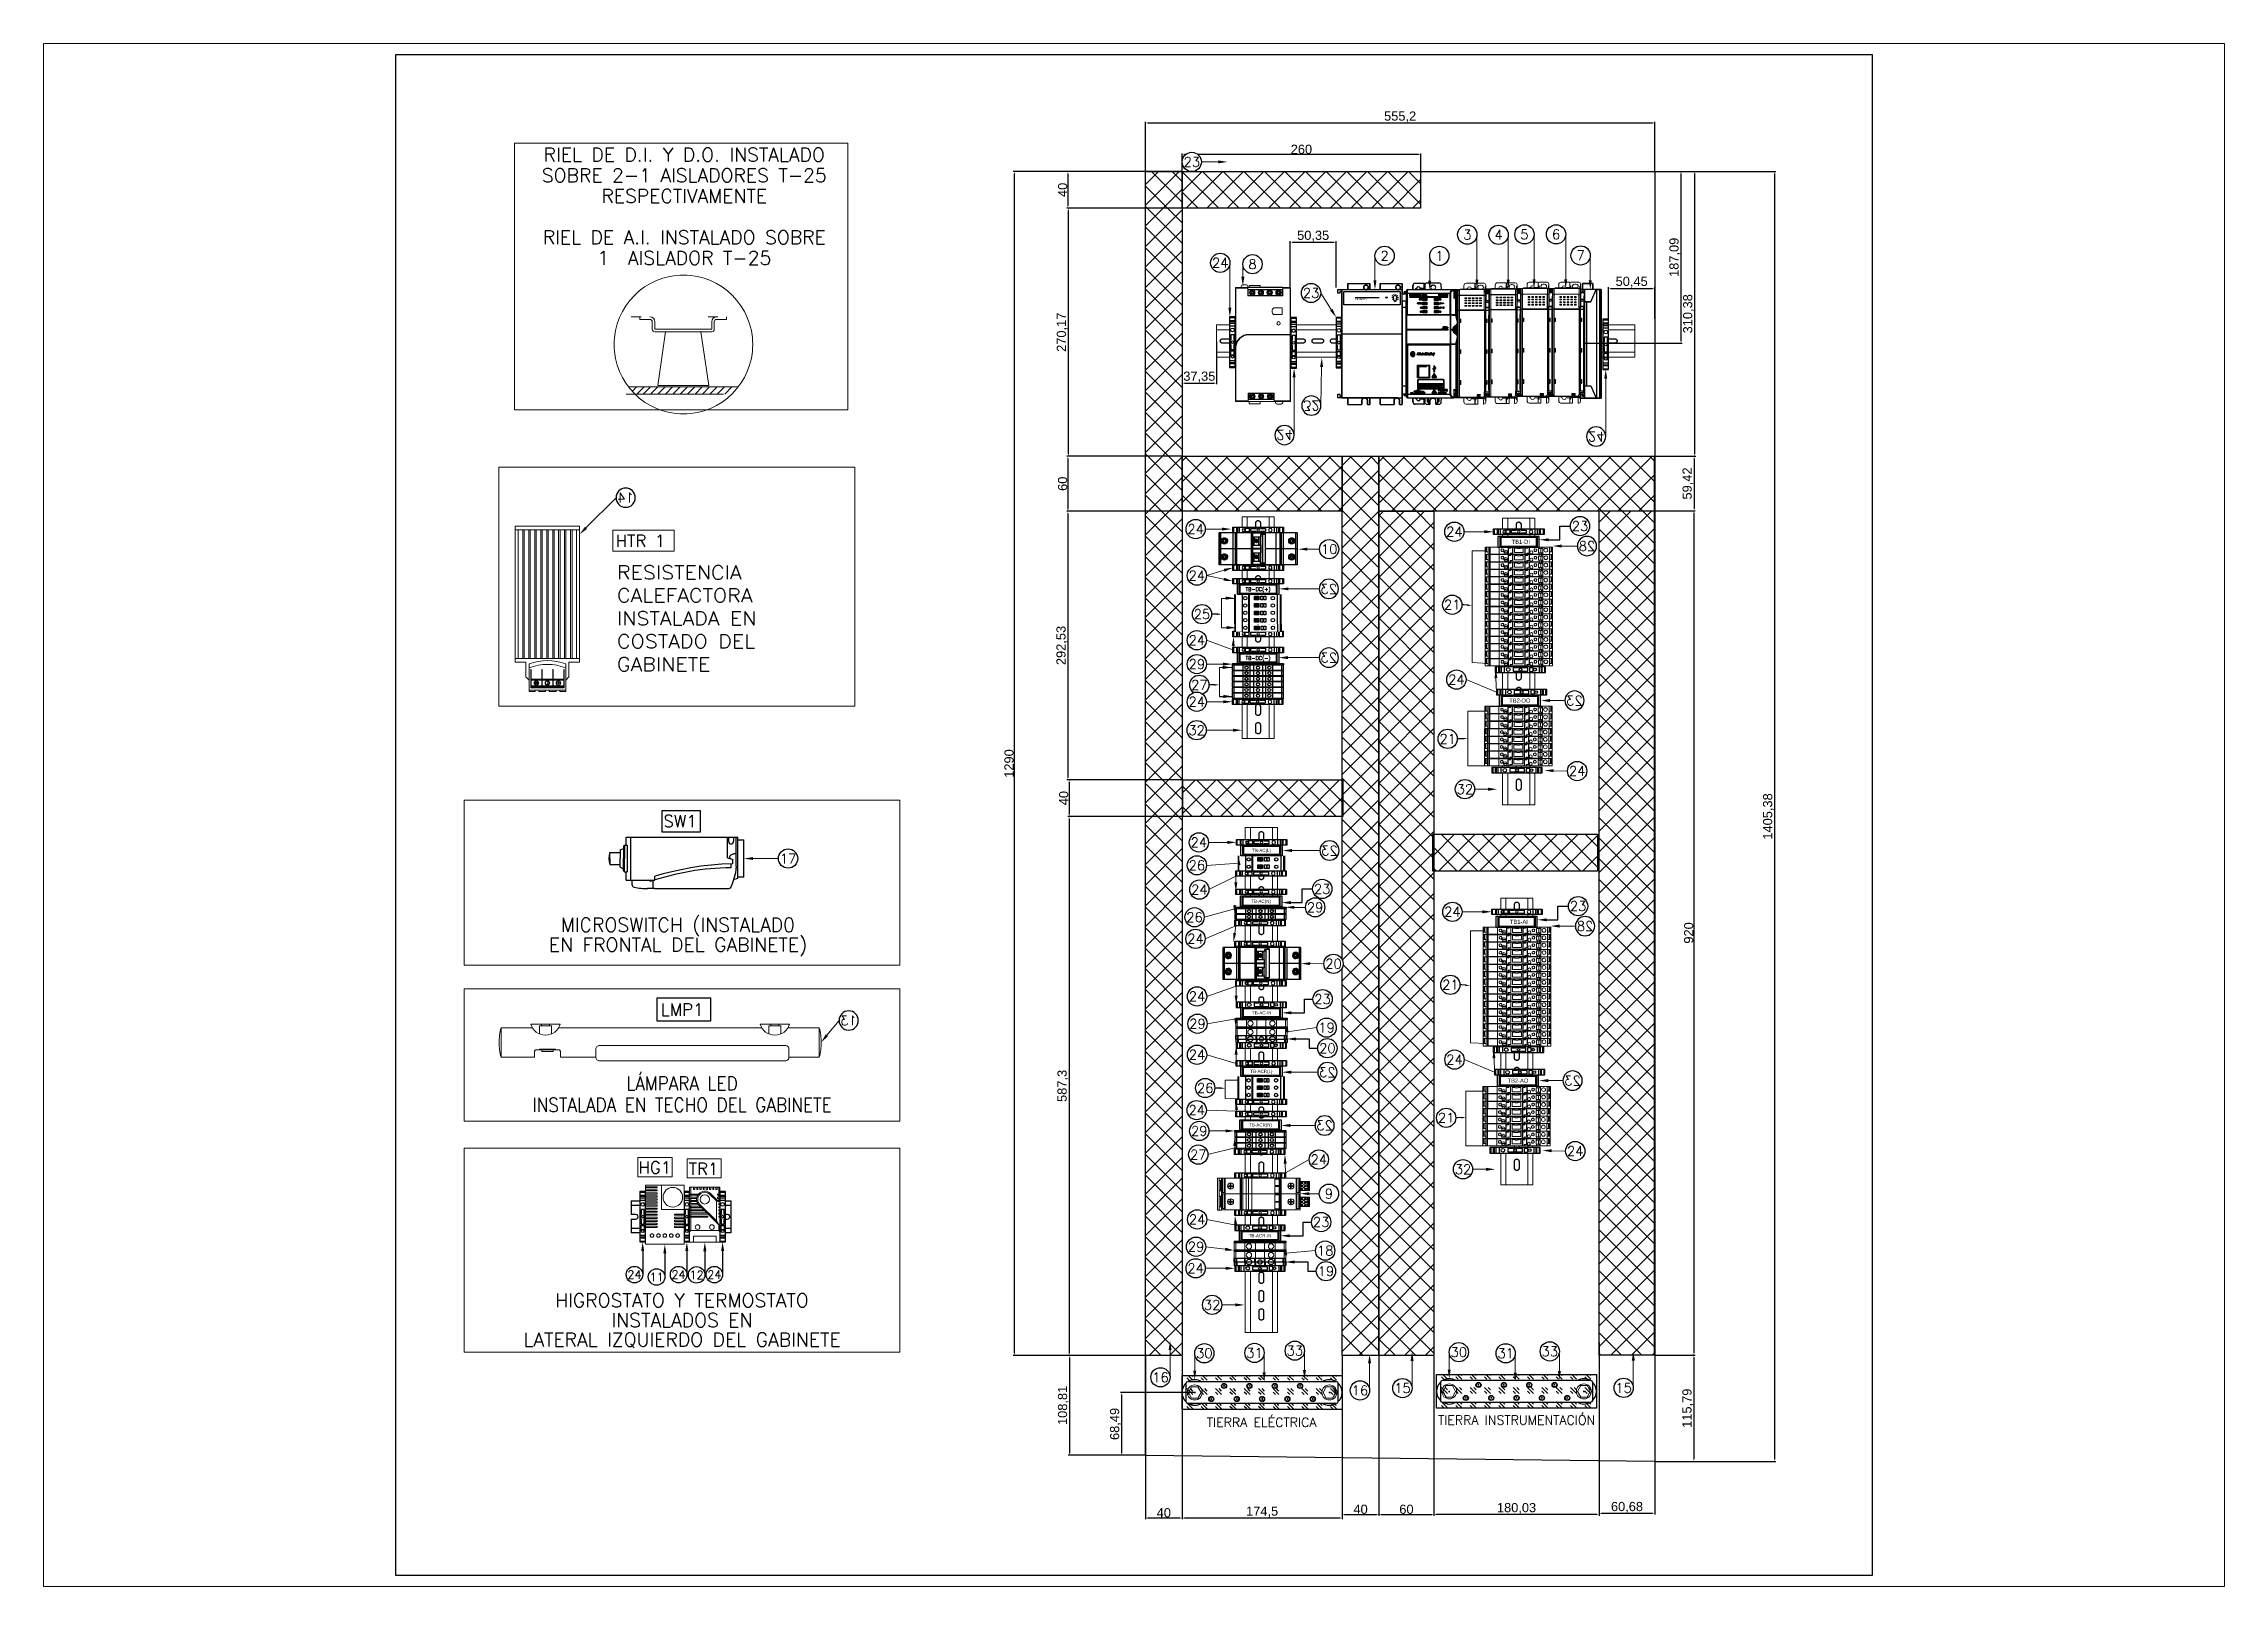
# Paper-space layout 'Layout1' of a CAD drawing. Header units: millimetres. Extents: x 30 to 267, y 21 to 189.
# The model-space entities are those that its viewports show. They can reach past a viewport. Long polylines and large blocks are cut down to what shows.
import ezdxf
from ezdxf import colors
from ezdxf.entities.mleader import LeaderData, LeaderLine
from ezdxf.enums import TextEntityAlignment as Align
from ezdxf.math import Vec2, Vec3

# ---------------------------------------------------------------- set-up
doc = ezdxf.new("R2010")
doc.units = ezdxf.units.MM
doc.set_wipeout_variables(frame=1)
for name, pattern in [('Continuo', [0]), ('Dashed', [2, 1, -1]), ('LÍNEAS_OCULTAS', [9.525, 6.35, -3.175])]:
    doc.linetypes.add(name, pattern=pattern)
doc.layers.add('BARRA DE TIERRAS', color=255, linetype='Continuous')
for name, color, linetype, lineweight in [('EL-achurados', 7, 'Continuous', 9), ('EL-componentes', 7, 'Continuous', 25), ('EL-Cotas', 7, 'Continuous', 18), ('EL-Invisibles', 7, 'LÍNEAS_OCULTAS', 20), ('FO-Texto', 7, 'Continuous', 20)]:
    doc.layers.add(name, color=color, linetype=linetype, lineweight=lineweight)
doc.styles.add('ROMANS', font='romans.shx', dxfattribs={"height": 14})
doc.styles.get("Standard").update_dxf_attribs({"font": 'arial.ttf'})
doc.dimstyles.new('ISO-25', dxfattribs={"dimtxt": 2.5, "dimasz": 2.5, "dimexe": 1.25, "dimexo": 0.625, "dimtad": 1, "dimtxsty": 'Standard', "dimcen": 2.5, "dimadec": 0, "dimazin": 0, "dimtfac": 1, "dimtmove": 0, "dimatfit": 3, "dimfxl": 1, "dimarcsym": 0})

psp = doc.layouts.get("Layout1")

msp = doc.modelspace()

# ---------------------------------------------------------------- texts
at = {"linetype": 'Continuous', "lineweight": 15, "style": 'ROMANS'}
for s, p in [('TIERRA ELÉCTRICA', (3148.512, 786.39)), ('TIERRA INSTRUMENTACIÓN', (3426.445, 788.807))]:
    msp.add_text(s, height=10, dxfattribs=at).set_placement(p, align=Align.MIDDLE_CENTER)
at = {"layer": 'EL-Cotas', "linetype": 'Continuous', "style": 'ROMANS'}
for s, p in [('HTR 1', (2444.287, 1740.194)), ('SW1', (2496.422, 1434.767)), ('LMP1', (2493.515, 1229.409))]:
    msp.add_text(s, height=13.2408, dxfattribs=at).set_placement(p)
for s, p in [('MICROSWITCH (INSTALAD0', (2512.093, 1320.914)), ('EN FRONTAL DEL GABINETE)', (2512.4, 1299.299))]:
    msp.add_text(s, height=15, dxfattribs=at).set_placement(p, align=Align.CENTER)
msp.add_text('HG1', height=13.2408, dxfattribs=at).set_placement((2469.115, 1064.017), align=Align.MIDDLE_LEFT)
for s, p in [('HIGROSTATO Y TERMOSTATO', (2516.621, 919.262)), ('INSTALADOS EN', (2516.621, 897.712)), ('LATERAL IZQUIERDO DEL GABINETE', (2516.621, 876.522))]:
    msp.add_text(s, height=15, dxfattribs=at).set_placement(p, align=Align.MIDDLE_CENTER)
at = {"layer": 'EL-Cotas', "linetype": 'Continuous', "lineweight": 5, "ltscale": 0.1, "insert": (2445.781, 1719.877), "char_height": 15, "width": 275.38126, "attachment_point": 1, "style": 'ROMANS'}
msp.add_mtext('{\\W1.1;RESISTENCIA CALEFACTORA INSTALADA EN COSTADO DEL GABINETE}', dxfattribs=at)
at = {"layer": 'FO-Texto', "linetype": 'Continuous', "style": 'ROMANS', "width": 0.9}
for s, p in [('LÁMPARA LED', (2516.621, 1155.599)), ('INSTALADA EN TECHO DEL GABINETE', (2516.621, 1132.334))]:
    msp.add_text(s, height=15, dxfattribs=at).set_placement(p, align=Align.MIDDLE_CENTER)
at = {"layer": 'FO-Texto', "linetype": 'Continuous', "insert": (2519.113, 2111.344), "char_height": 15, "attachment_point": 5, "line_spacing_factor": 0.9, "style": 'ROMANS'}
msp.add_mtext_dynamic_manual_height_columns('\\pxqc;RIEL DE D.I. Y D.O. INSTALADO SOBRE 2-1 AISLADORES T-25 RESPECTIVAMENTE\\P\\PRIEL DE A.I. INSTALADO SOBRE \\P1  AISLADOR T-25', width=378.66322, gutter_width=60, heights=[0], dxfattribs=at)

# ---------------------------------------------------------------- blocks, each defined once
blk = doc.blocks.new('*U6')
blk.add_wipeout([(-19.2, 48.5), (436.8, 48.5), (436.8, 13.5), (-19.2, 13.5)])
for points in [[(-19.2, 48.5), (436.9, 48.5), (436.9, 13.5), (-19.2, 13.5)], [(-19.2, 43), (436.8, 43), (436.8, 19), (-19.2, 19), (-19.2, 31)]]:
    blk.add_lwpolyline(points, close=True)
at = {"layer": 'EL-componentes', "color": 7, "linetype": 'Continuous', "lineweight": 25}
for points in [[(-5.2, 33.5), (-8.7, 33.5), (-12.1, 33.5), (-14.9, 33.5), (-14.9, 31), (-14.9, 28.5), (-12.1, 28.5), (-8.7, 28.5), (-5.2, 28.5), (-3.6, 28.5), (-2.8, 29.8), (-2, 31), (-2.8, 32.3), (-3.6, 33.5), (-5.2, 33.5)], [(14.8, 33.5), (11.3, 33.5), (7.9, 33.5), (5.1, 33.5), (5.1, 31), (5.1, 28.5), (7.9, 28.5), (11.3, 28.5), (14.8, 28.5), (16.4, 28.5), (17.2, 29.8), (18, 31), (17.2, 32.3), (16.4, 33.5), (14.8, 33.5)], [(34.8, 33.5), (31.3, 33.5), (27.9, 33.5), (25.1, 33.5), (25.1, 31), (25.1, 28.5), (27.9, 28.5), (31.3, 28.5), (34.8, 28.5), (36.4, 28.5), (37.2, 29.8), (38, 31), (37.2, 32.3), (36.4, 33.5), (34.8, 33.5)], [(54.8, 33.5), (51.3, 33.5), (47.9, 33.5), (45.1, 33.5), (45.1, 31), (45.1, 28.5), (47.9, 28.5), (51.3, 28.5), (54.8, 28.5), (56.4, 28.5), (57.2, 29.8), (58, 31), (57.2, 32.3), (56.4, 33.5), (54.8, 33.5)], [(74.8, 33.5), (71.3, 33.5), (67.9, 33.5), (65.1, 33.5), (65.1, 31), (65.1, 28.5), (67.9, 28.5), (71.3, 28.5), (74.8, 28.5), (76.4, 28.5), (77.2, 29.8), (78, 31), (77.2, 32.3), (76.4, 33.5), (74.8, 33.5)], [(94.8, 33.5), (91.3, 33.5), (87.9, 33.5), (85.1, 33.5), (85.1, 31), (85.1, 28.5), (87.9, 28.5), (91.3, 28.5), (94.8, 28.5), (96.4, 28.5), (97.2, 29.8), (98, 31), (97.2, 32.3), (96.4, 33.5), (94.8, 33.5)], [(114.8, 33.5), (111.3, 33.5), (107.9, 33.5), (105.1, 33.5), (105.1, 31), (105.1, 28.5), (107.9, 28.5), (111.3, 28.5), (114.8, 28.5), (116.4, 28.5), (117.2, 29.8), (118, 31), (117.2, 32.3), (116.4, 33.5), (114.8, 33.5)], [(134.8, 33.5), (131.3, 33.5), (127.9, 33.5), (125.1, 33.5), (125.1, 31), (125.1, 28.5), (127.9, 28.5), (131.3, 28.5), (134.8, 28.5), (136.4, 28.5), (137.2, 29.8), (138, 31), (137.2, 32.3), (136.4, 33.5), (134.8, 33.5)], [(154.8, 33.5), (151.3, 33.5), (147.9, 33.5), (145.1, 33.5), (145.1, 31), (145.1, 28.5), (147.9, 28.5), (151.3, 28.5), (154.8, 28.5), (156.4, 28.5), (157.2, 29.8), (158, 31), (157.2, 32.3), (156.4, 33.5), (154.8, 33.5)], [(174.8, 33.5), (171.3, 33.5), (167.9, 33.5), (165.1, 33.5), (165.1, 31), (165.1, 28.5), (167.9, 28.5), (171.3, 28.5), (174.8, 28.5), (176.4, 28.5), (177.2, 29.8), (178, 31), (177.2, 32.3), (176.4, 33.5), (174.8, 33.5)], [(194.8, 33.5), (191.3, 33.5), (187.9, 33.5), (185.1, 33.5), (185.1, 31), (185.1, 28.5), (187.9, 28.5), (191.3, 28.5), (194.8, 28.5), (196.4, 28.5), (197.2, 29.8), (198, 31), (197.2, 32.3), (196.4, 33.5), (194.8, 33.5)], [(214.8, 33.5), (211.3, 33.5), (207.9, 33.5), (205.1, 33.5), (205.1, 31), (205.1, 28.5), (207.9, 28.5), (211.3, 28.5), (214.8, 28.5), (216.4, 28.5), (217.2, 29.8), (218, 31), (217.2, 32.3), (216.4, 33.5), (214.8, 33.5)], [(234.8, 33.5), (231.3, 33.5), (227.9, 33.5), (225.1, 33.5), (225.1, 31), (225.1, 28.5), (227.9, 28.5), (231.3, 28.5), (234.8, 28.5), (236.4, 28.5), (237.2, 29.8), (238, 31), (237.2, 32.3), (236.4, 33.5), (234.8, 33.5)], [(254.8, 33.5), (251.3, 33.5), (247.9, 33.5), (245.1, 33.5), (245.1, 31), (245.1, 28.5), (247.9, 28.5), (251.3, 28.5), (254.8, 28.5), (256.4, 28.5), (257.2, 29.8), (258, 31), (257.2, 32.3), (256.4, 33.5), (254.8, 33.5)], [(274.8, 33.5), (271.3, 33.5), (267.9, 33.5), (265.1, 33.5), (265.1, 31), (265.1, 28.5), (267.9, 28.5), (271.3, 28.5), (274.8, 28.5), (276.4, 28.5), (277.2, 29.8), (278, 31), (277.2, 32.3), (276.4, 33.5), (274.8, 33.5)], [(294.8, 33.5), (291.3, 33.5), (287.9, 33.5), (285.1, 33.5), (285.1, 31), (285.1, 28.5), (287.9, 28.5), (291.3, 28.5), (294.8, 28.5), (296.4, 28.5), (297.2, 29.8), (298, 31), (297.2, 32.3), (296.4, 33.5), (294.8, 33.5)], [(314.8, 33.5), (311.3, 33.5), (307.9, 33.5), (305.1, 33.5), (305.1, 31), (305.1, 28.5), (307.9, 28.5), (311.3, 28.5), (314.8, 28.5), (316.4, 28.5), (317.2, 29.8), (318, 31), (317.2, 32.3), (316.4, 33.5), (314.8, 33.5)], [(334.8, 33.5), (331.3, 33.5), (327.9, 33.5), (325.1, 33.5), (325.1, 31), (325.1, 28.5), (327.9, 28.5), (331.3, 28.5), (334.8, 28.5), (336.4, 28.5), (337.2, 29.8), (338, 31), (337.2, 32.3), (336.4, 33.5), (334.8, 33.5)], [(354.8, 33.5), (351.3, 33.5), (347.9, 33.5), (345.1, 33.5), (345.1, 31), (345.1, 28.5), (347.9, 28.5), (351.3, 28.5), (354.8, 28.5), (356.4, 28.5), (357.2, 29.8), (358, 31), (357.2, 32.3), (356.4, 33.5), (354.8, 33.5)], [(374.8, 33.5), (371.3, 33.5), (367.9, 33.5), (365.1, 33.5), (365.1, 31), (365.1, 28.5), (367.9, 28.5), (371.3, 28.5), (374.8, 28.5), (376.4, 28.5), (377.2, 29.8), (378, 31), (377.2, 32.3), (376.4, 33.5), (374.8, 33.5)], [(394.8, 33.5), (391.3, 33.5), (387.9, 33.5), (385.1, 33.5), (385.1, 31), (385.1, 28.5), (387.9, 28.5), (391.3, 28.5), (394.8, 28.5), (396.4, 28.5), (397.2, 29.8), (398, 31), (397.2, 32.3), (396.4, 33.5), (394.8, 33.5)], [(414.8, 33.5), (411.3, 33.5), (407.9, 33.5), (405.1, 33.5), (405.1, 31), (405.1, 28.5), (407.9, 28.5), (411.3, 28.5), (414.8, 28.5), (416.4, 28.5), (417.2, 29.8), (418, 31), (417.2, 32.3), (416.4, 33.5), (414.8, 33.5)]]:
    blk.add_rational_spline(points, [1, 1, 1, 0.707107250279, 1, 0.707107250279, 1, 1, 1, 0.866024791583, 1, 0.866024791583, 1, 0.866024791583, 1], degree=2, knots=[0, 0, 0, 1, 1, 2.570795, 2.570795, 4.14159, 4.14159, 5.14159, 5.14159, 6.18879, 6.18879, 7.23599, 7.23599, 8.28319, 8.28319, 8.28319], dxfattribs=at)
blk = doc.blocks.new('1492-erl35')
at = {"color": 7, "linetype": 'Continuous', "lineweight": 20}
blk.add_wipeout([(0, -27.5), (6, -27.5), (6, 27.5), (0, 27.5)], dxfattribs=at).dxf.layer = 'EL-componentes'
at = {"layer": 'EL-componentes', "color": 7, "linetype": 'Continuous'}
for p, q in [((6, 27.5), (0, 27.5)), ((0, 27.5), (0, -27.5)), ((6, 26.5), (0, 26.5)), ((6, -27.5), (6, 27.5)), ((0, 23.5), (6, 23.5)), ((0, 22.5), (6, 22.5)), ((0, 20.5), (6, 20.5)), ((6, 17.5), (0, 17.5)), ((0.8, -2.5), (0.8, 2.5)), ((0.8, 2.5), (1.3, 2.5)), ((4.8, 8), (1.3, 8)), ((1.3, 8), (1.3, 2.5)), ((4.8, 2.5), (4.8, 8)), ((5.3, 2.5), (4.8, 2.5)), ((5.3, -2.5), (5.3, 2.5)), ((6, -20.5), (0, -20.5)), ((6, -22.5), (0, -22.5)), ((6, -23.5), (0, -23.5)), ((1.3, -2.5), (0.8, -2.5)), ((5, -9.9), (1, -9.9)), ((1, -9.9), (1, -13.9)), ((1, -13.9), (5, -13.9)), ((1.3, -2.5), (1.3, -8)), ((1.3, -8), (4.8, -8)), ((4.8, -8), (4.8, -2.5)), ((4.8, -8), (4.8, -2.5)), ((4.8, -2.5), (5.3, -2.5)), ((5, -13.9), (5, -9.9)), ((0, -26.5), (6, -26.5)), ((0, -27.5), (6, -27.5))]:
    blk.add_line(p, q, dxfattribs=at)
for centre, radius in [((3, 13.3), 2), ((3, 0), 1.5), ((3, -15.9), 1.5)]:
    blk.add_circle(centre, radius, dxfattribs=at)
blk = doc.blocks.new('_TagCircle')
at = {"linetype": 'Continuous', "transparency": 16777216}
blk.add_wipeout([(-0.09, 3), (-0.28, 2.99), (-0.47, 2.96), (-0.65, 2.93), (-0.84, 2.88), (-1.02, 2.82), (-1.19, 2.75), (-1.36, 2.67), (-1.53, 2.58), (-1.69, 2.48), (-1.84, 2.37), (-1.98, 2.25), (-2.12, 2.12), (-2.25, 1.98), (-2.37, 1.84), (-2.48, 1.69), (-2.58, 1.53), (-2.67, 1.36), (-2.75, 1.19), (-2.82, 1.02), (-2.88, 0.84), (-2.93, 0.65), (-2.96, 0.47), (-2.99, 0.28), (-3, 0.09), (-3, -0.09), (-2.99, -0.28), (-2.96, -0.47), (-2.93, -0.65), (-2.88, -0.84), (-2.82, -1.02), (-2.75, -1.19), (-2.67, -1.36), (-2.58, -1.53), (-2.48, -1.69), (-2.37, -1.84), (-2.25, -1.98), (-2.12, -2.12), (-1.98, -2.25), (-1.84, -2.37), (-1.69, -2.48), (-1.53, -2.58), (-1.36, -2.67), (-1.19, -2.75), (-1.02, -2.82), (-0.84, -2.88), (-0.65, -2.93), (-0.47, -2.96), (-0.28, -2.99), (-0.09, -3), (0, -3), (0.09, -3), (0.28, -2.99), (0.47, -2.96), (0.65, -2.93), (0.84, -2.88), (1.02, -2.82), (1.19, -2.75), (1.36, -2.67), (1.53, -2.58), (1.69, -2.48), (1.84, -2.37), (1.98, -2.25), (1.98, -2.25), (2.12, -2.12), (2.25, -1.98), (2.37, -1.84), (2.48, -1.69), (2.58, -1.53), (2.67, -1.36), (2.75, -1.19), (2.82, -1.02), (2.88, -0.84), (2.93, -0.65), (2.96, -0.47), (2.99, -0.28), (3, 0), (3, 0.09), (2.99, 0.28), (2.98, 0.38), (2.96, 0.47), (2.93, 0.65), (2.88, 0.84), (2.82, 1.02), (2.75, 1.19), (2.67, 1.36), (2.58, 1.53), (2.48, 1.69), (2.37, 1.84), (2.25, 1.98), (2.12, 2.12), (1.98, 2.25), (1.84, 2.37), (1.69, 2.48), (1.55, 2.58), (1.36, 2.67), (1.19, 2.75), (1.02, 2.82), (0.84, 2.88), (0.65, 2.93), (0.47, 2.96), (0.28, 2.99), (0.09, 3)], dxfattribs=at)
at = {"color": 0, "linetype": 'ByBlock', "lineweight": -2, "transparency": 16777216}
blk.add_circle((0, 0), 3, dxfattribs=at)
at = {"layer": 'EL-Cotas', "color": 0, "transparency": 16777216, "style": 'ROMANS'}
blk.add_attdef('#', text='', height=3, dxfattribs=at).set_placement((0, -1.5), align=Align.CENTER)
blk = doc.blocks.new('1769-PA2 FUENTE')
blk.add_wipeout([(17486.1, 11243.8), (17416.1, 11243.8), (17417.2, 11247.9), (17418.3, 11247.9), (17418.3, 11245.9), (17420.6, 11245.9), (17420.6, 11361.9), (17486.1, 11361.9), (17486.1, 11357.4), (17490.6, 11357.4), (17490.6, 11248.1), (17486.1, 11248.1)]).dxf.layer = 'EL-componentes'
at = {"layer": 'EL-componentes'}
for p, q in [((17427.1, 11368.6), (17451.1, 11368.6)), ((17427.1, 11368.6), (17427.1, 11361.9)), ((17427.1, 11368.6), (17451.1, 11368.6)), ((17427.1, 11368.6), (17451.1, 11368.6)), ((17427.1, 11368.6), (17427.1, 11368.6)), ((17427.1, 11361.9), (17427.1, 11368.6)), ((17427.1, 11368.6), (17451.1, 11368.6)), ((17427.1, 11361.9), (17427.1, 11368.6)), ((17427.1, 11368.6), (17427.1, 11368.6)), ((17427.1, 11368.6), (17427.1, 11361.9)), ((17451.1, 11368.6), (17451.1, 11361.9)), ((17451.1, 11368.6), (17451.1, 11368.6)), ((17451.1, 11361.9), (17451.1, 11368.6)), ((17451.1, 11368.6), (17451.1, 11361.9)), ((17451.1, 11368.6), (17451.1, 11368.6)), ((17451.1, 11361.9), (17451.1, 11368.6)), ((17462.1, 11368.6), (17486.1, 11368.6)), ((17462.1, 11361.9), (17462.1, 11368.6)), ((17462.1, 11368.6), (17462.1, 11361.9)), ((17462.1, 11368.6), (17486.1, 11368.6)), ((17462.1, 11368.6), (17462.1, 11368.6)), ((17462.1, 11368.6), (17486.1, 11368.6)), ((17462.1, 11368.6), (17486.1, 11368.6)), ((17462.1, 11361.9), (17462.1, 11368.6)), ((17462.1, 11368.6), (17462.1, 11368.6)), ((17462.1, 11368.6), (17462.1, 11361.9)), ((17486.1, 11368.6), (17486.1, 11357.4)), ((17486.1, 11368.6), (17486.1, 11357.4)), ((17486.1, 11368.6), (17486.1, 11368.6)), ((17486.1, 11361.9), (17486.1, 11368.6)), ((17486.1, 11361.9), (17486.1, 11368.6)), ((17486.1, 11368.6), (17486.1, 11368.6)), ((17416.1, 11357.9), (17416.1, 11361.9)), ((17416.1, 11361.9), (17427.1, 11361.9)), ((17416.1, 11361.9), (17427.1, 11361.9)), ((17416.1, 11361.9), (17416.1, 11361.9)), ((17416.1, 11361.9), (17420.6, 11361.9)), ((17416.1, 11357.9), (17416.1, 11361.9)), ((17416.1, 11361.9), (17416.1, 11361.9)), ((17416.1, 11357.9), (17416.1, 11361.9)), ((17416.1, 11361.9), (17420.6, 11361.9)), ((17416.1, 11357.9), (17416.1, 11361.9)), ((17418.3, 11357.9), (17416.1, 11357.9)), ((17416.1, 11357.9), (17416.1, 11357.9)), ((17418.3, 11357.9), (17416.1, 11357.9)), ((17416.1, 11357.9), (17416.1, 11357.9)), ((17418.3, 11357.9), (17416.1, 11357.9)), ((17418.3, 11357.9), (17416.1, 11357.9)), ((17420.6, 11359.9), (17418.3, 11359.9)), ((17418.3, 11359.9), (17418.3, 11357.9)), ((17418.3, 11359.9), (17418.3, 11357.9)), ((17418.3, 11359.9), (17418.3, 11359.9)), ((17418.3, 11359.9), (17418.3, 11357.9)), ((17420.6, 11359.9), (17418.3, 11359.9)), ((17418.3, 11359.9), (17418.3, 11359.9)), ((17420.6, 11359.9), (17418.3, 11359.9)), ((17420.6, 11359.9), (17418.3, 11359.9)), ((17418.3, 11359.9), (17418.3, 11357.9)), ((17418.3, 11357.9), (17418.3, 11357.9)), ((17418.3, 11357.9), (17418.3, 11357.9)), ((17420.6, 11361.9), (17486.1, 11361.9)), ((17420.6, 11361.9), (17420.6, 11243.9)), ((17420.6, 11361.9), (17420.6, 11359.9)), ((17420.6, 11361.9), (17420.6, 11361.9)), ((17420.6, 11361.9), (17420.6, 11243.9)), ((17420.6, 11361.9), (17420.6, 11361.9)), ((17420.6, 11361.9), (17486.1, 11361.9)), ((17420.6, 11361.9), (17420.6, 11359.9)), ((17420.6, 11318.9), (17420.6, 11359.9)), ((17420.6, 11359.9), (17420.6, 11359.9)), ((17420.6, 11359.9), (17420.6, 11359.9)), ((17420.6, 11318.9), (17420.6, 11359.9)), ((17427.1, 11361.9), (17446.2, 11361.9)), ((17427.1, 11361.9), (17427.1, 11361.9)), ((17427.1, 11361.9), (17446.2, 11361.9)), ((17427.1, 11361.9), (17427.1, 11361.9)), ((17446.2, 11361.9), (17447.4, 11361.9)), ((17446.2, 11361.9), (17447.4, 11361.9)), ((17447.4, 11361.9), (17451.1, 11361.9)), ((17447.4, 11361.9), (17451.1, 11361.9)), ((17451.1, 11361.9), (17462.1, 11361.9)), ((17451.1, 11361.9), (17451.1, 11361.9)), ((17451.1, 11361.9), (17451.1, 11361.9)), ((17451.1, 11361.9), (17462.1, 11361.9)), ((17462.1, 11361.9), (17481.2, 11361.9)), ((17462.1, 11361.9), (17462.1, 11361.9)), ((17462.1, 11361.9), (17462.1, 11361.9)), ((17462.1, 11361.9), (17481.2, 11361.9)), ((17481.2, 11361.9), (17482.4, 11361.9)), ((17481.2, 11361.9), (17482.4, 11361.9)), ((17482.4, 11361.9), (17486.1, 11361.9)), ((17482.4, 11361.9), (17486.1, 11361.9)), ((17486.1, 11361.9), (17486.1, 11361.9)), ((17486.1, 11243.9), (17486.1, 11361.9)), ((17486.1, 11243.9), (17486.1, 11361.9)), ((17486.1, 11361.9), (17486.1, 11361.9)), ((17486.1, 11357.4), (17488.3, 11357.4)), ((17486.1, 11357.4), (17490.6, 11357.4)), ((17486.1, 11357.4), (17486.1, 11357.4)), ((17486.1, 11357.4), (17488.3, 11357.4)), ((17486.1, 11357.4), (17490.6, 11357.4)), ((17486.1, 11349.4), (17486.1, 11357.4)), ((17486.1, 11357.4), (17486.1, 11357.4)), ((17486.1, 11349.4), (17486.1, 11357.4)), ((17486.1, 11349.4), (17486.1, 11342.6)), ((17490.6, 11349.4), (17486.1, 11349.4)), ((17486.1, 11349.4), (17486.1, 11349.4)), ((17490.6, 11349.4), (17486.1, 11349.4)), ((17490.6, 11349.4), (17486.1, 11349.4)), ((17490.6, 11349.4), (17486.1, 11349.4)), ((17486.1, 11349.4), (17486.1, 11349.4)), ((17486.1, 11349.4), (17486.1, 11342.6)), ((17486.1, 11342.6), (17486.1, 11256.6)), ((17490.6, 11342.6), (17486.1, 11342.6)), ((17486.1, 11342.6), (17486.1, 11342.6)), ((17490.6, 11342.6), (17486.1, 11342.6)), ((17490.6, 11342.6), (17486.1, 11342.6)), ((17490.6, 11342.6), (17486.1, 11342.6)), ((17486.1, 11342.6), (17486.1, 11342.6)), ((17486.1, 11342.6), (17486.1, 11256.6)), ((17488.3, 11359.4), (17490.6, 11359.4)), ((17488.3, 11357.4), (17488.3, 11359.4)), ((17488.3, 11359.4), (17488.3, 11357.4)), ((17490.6, 11359.4), (17488.3, 11359.4)), ((17490.6, 11359.4), (17488.3, 11359.4)), ((17488.3, 11359.4), (17488.3, 11359.4)), ((17488.3, 11359.4), (17490.6, 11359.4)), ((17488.3, 11359.4), (17488.3, 11357.4)), ((17488.3, 11359.4), (17488.3, 11359.4)), ((17488.3, 11357.4), (17488.3, 11359.4)), ((17490.6, 11357.4), (17488.3, 11357.4)), ((17488.3, 11357.4), (17488.3, 11357.4)), ((17490.6, 11357.4), (17488.3, 11357.4)), ((17488.3, 11357.4), (17488.3, 11357.4)), ((17490.6, 11359.4), (17490.6, 11318.6)), ((17490.6, 11357.4), (17490.6, 11359.4)), ((17490.6, 11359.4), (17490.6, 11359.4)), ((17490.6, 11359.4), (17490.6, 11318.6)), ((17490.6, 11357.4), (17490.6, 11359.4)), ((17490.6, 11359.4), (17490.6, 11359.4)), ((17490.6, 11357.4), (17490.6, 11349.4)), ((17490.6, 11357.4), (17490.6, 11357.4)), ((17490.6, 11357.4), (17490.6, 11357.4)), ((17490.6, 11357.4), (17490.6, 11349.4)), ((17490.6, 11349.4), (17490.6, 11349.4)), ((17490.6, 11342.6), (17490.6, 11349.4)), ((17490.6, 11342.6), (17490.6, 11349.4)), ((17490.6, 11349.4), (17490.6, 11349.4)), ((17490.6, 11342.6), (17490.6, 11342.6)), ((17490.6, 11256.6), (17490.6, 11342.6)), ((17490.6, 11256.6), (17490.6, 11342.6)), ((17490.6, 11342.6), (17490.6, 11342.6)), ((17420.6, 11318.9), (17420.6, 11318.9)), ((17420.6, 11283.9), (17420.6, 11318.9)), ((17490.6, 11318.6), (17490.6, 11318.6)), ((17490.6, 11318.6), (17490.6, 11283.6)), ((17420.6, 11283.9), (17420.6, 11283.9)), ((17420.6, 11245.9), (17420.6, 11283.9)), ((17490.6, 11283.6), (17490.6, 11283.6)), ((17490.6, 11283.6), (17490.6, 11246.4)), ((17416.1, 11247.9), (17418.3, 11247.9)), ((17416.1, 11247.9), (17416.1, 11247.9)), ((17416.1, 11247.9), (17418.3, 11247.9)), ((17416.1, 11243.9), (17416.1, 11247.9)), ((17416.1, 11247.9), (17416.1, 11247.9)), ((17416.1, 11243.9), (17416.1, 11247.9)), ((17416.1, 11247.9), (17418.3, 11247.9)), ((17416.1, 11243.9), (17416.1, 11247.9)), ((17418.3, 11247.9), (17418.3, 11247.9)), ((17418.3, 11247.9), (17418.3, 11245.9)), ((17418.3, 11247.9), (17418.3, 11247.9)), ((17418.3, 11247.9), (17418.3, 11245.9)), ((17418.3, 11247.9), (17418.3, 11245.9)), ((17418.3, 11245.9), (17418.3, 11245.9)), ((17418.3, 11245.9), (17420.6, 11245.9)), ((17418.3, 11245.9), (17418.3, 11245.9)), ((17418.3, 11245.9), (17420.6, 11245.9)), ((17418.3, 11245.9), (17420.6, 11245.9)), ((17420.6, 11245.9), (17420.6, 11245.9)), ((17420.6, 11245.9), (17420.6, 11243.9)), ((17420.6, 11245.9), (17420.6, 11245.9)), ((17420.6, 11245.9), (17420.6, 11243.9)), ((17490.6, 11256.6), (17486.1, 11256.6)), ((17490.6, 11256.6), (17486.1, 11256.6)), ((17486.1, 11256.6), (17486.1, 11248.2)), ((17486.1, 11256.6), (17486.1, 11256.6)), ((17490.6, 11256.6), (17486.1, 11256.6)), ((17490.6, 11256.6), (17486.1, 11256.6)), ((17486.1, 11256.6), (17486.1, 11256.6)), ((17486.1, 11256.6), (17486.1, 11248.2)), ((17488.3, 11248.2), (17486.1, 11248.2)), ((17488.3, 11248.2), (17486.1, 11248.2)), ((17486.1, 11248.2), (17486.1, 11248.2)), ((17488.3, 11248.2), (17486.1, 11248.2)), ((17486.1, 11248.2), (17486.1, 11248.2)), ((17486.1, 11248.2), (17486.1, 11236.9)), ((17488.3, 11248.2), (17488.3, 11248.1)), ((17490.6, 11248.2), (17488.3, 11248.2)), ((17490.6, 11248.2), (17488.3, 11248.2)), ((17488.3, 11248.2), (17488.3, 11248.2)), ((17488.3, 11246.4), (17488.3, 11248.2)), ((17488.3, 11248.2), (17488.3, 11248.1)), ((17488.3, 11248.2), (17488.3, 11248.2)), ((17488.3, 11248.1), (17488.3, 11246.4)), ((17490.6, 11248.1), (17488.3, 11248.1)), ((17490.6, 11248.1), (17488.3, 11248.1)), ((17488.3, 11248.1), (17488.3, 11246.4)), ((17488.3, 11246.4), (17490.6, 11246.4)), ((17488.3, 11246.4), (17490.6, 11246.4)), ((17488.3, 11246.4), (17488.3, 11246.4)), ((17490.6, 11246.4), (17488.3, 11246.4)), ((17488.3, 11246.4), (17488.3, 11246.4)), ((17490.6, 11256.6), (17490.6, 11256.6)), ((17490.6, 11248.2), (17490.6, 11256.6)), ((17490.6, 11248.2), (17490.6, 11256.6)), ((17490.6, 11256.6), (17490.6, 11256.6)), ((17490.6, 11248.1), (17490.6, 11248.2)), ((17490.6, 11248.1), (17490.6, 11248.2)), ((17490.6, 11246.4), (17490.6, 11248.1)), ((17490.6, 11246.4), (17490.6, 11248.1)), ((17490.6, 11246.4), (17490.6, 11246.4)), ((17490.6, 11246.4), (17490.6, 11246.4)), ((17416.1, 11243.9), (17416.1, 11243.9)), ((17427.1, 11243.9), (17416.1, 11243.9)), ((17416.1, 11243.9), (17416.1, 11243.9)), ((17420.6, 11243.9), (17416.1, 11243.9)), ((17420.6, 11243.9), (17416.1, 11243.9)), ((17420.6, 11243.9), (17486.1, 11243.9)), ((17420.6, 11243.9), (17420.6, 11243.9)), ((17420.6, 11243.9), (17420.6, 11243.9)), ((17420.6, 11243.9), (17486.1, 11243.9)), ((17481.1, 11243.9), (17422.1, 11243.9)), ((17422.1, 11243.9), (17481.1, 11243.9)), ((17422.1, 11243.9), (17422.1, 11243.9)), ((17427.1, 11243.9), (17445.4, 11243.9)), ((17427.1, 11236.9), (17427.1, 11243.9)), ((17427.1, 11243.9), (17445.4, 11243.9)), ((17427.1, 11243.9), (17427.1, 11243.9)), ((17427.1, 11236.9), (17427.1, 11243.9)), ((17427.1, 11243.9), (17427.1, 11243.9)), ((17427.1, 11243.9), (17427.1, 11236.9)), ((17427.1, 11236.9), (17442.4, 11236.9)), ((17427.1, 11236.9), (17427.1, 11236.9)), ((17427.1, 11236.9), (17442.4, 11236.9)), ((17427.1, 11236.9), (17442.4, 11236.9)), ((17427.1, 11236.9), (17427.1, 11236.9)), ((17442.4, 11236.9), (17442.4, 11240.9)), ((17442.4, 11240.9), (17442.4, 11236.9)), ((17442.4, 11236.9), (17442.4, 11240.9)), ((17442.4, 11240.9), (17442.4, 11240.9)), ((17442.4, 11236.9), (17442.4, 11236.9)), ((17442.4, 11236.9), (17442.4, 11236.9)), ((17445.4, 11243.9), (17451.1, 11243.9)), ((17445.4, 11243.9), (17451.1, 11243.9)), ((17448.4, 11240.9), (17448.4, 11236.9)), ((17448.4, 11240.9), (17448.4, 11236.9)), ((17448.4, 11236.9), (17448.4, 11240.9)), ((17448.4, 11240.9), (17448.4, 11240.9)), ((17448.4, 11236.9), (17448.4, 11236.9)), ((17448.4, 11236.9), (17451.1, 11236.9)), ((17448.4, 11236.9), (17451.1, 11236.9)), ((17448.4, 11236.9), (17451.1, 11236.9)), ((17448.4, 11236.9), (17448.4, 11236.9)), ((17451.1, 11243.9), (17451.1, 11236.9)), ((17451.1, 11243.9), (17451.1, 11243.9)), ((17451.1, 11236.9), (17451.1, 11243.9)), ((17451.1, 11243.9), (17451.1, 11243.9)), ((17462.1, 11243.9), (17451.1, 11243.9)), ((17451.1, 11236.9), (17451.1, 11243.9)), ((17451.1, 11236.9), (17451.1, 11236.9)), ((17451.1, 11236.9), (17451.1, 11236.9)), ((17462.1, 11243.9), (17480.4, 11243.9)), ((17462.1, 11243.9), (17462.1, 11236.9)), ((17462.1, 11236.9), (17462.1, 11243.9)), ((17462.1, 11243.9), (17462.1, 11243.9)), ((17462.1, 11243.9), (17462.1, 11236.9)), ((17462.1, 11243.9), (17462.1, 11243.9)), ((17462.1, 11243.9), (17480.4, 11243.9)), ((17462.1, 11236.9), (17477.4, 11236.9)), ((17462.1, 11236.9), (17462.1, 11236.9)), ((17462.1, 11236.9), (17477.4, 11236.9)), ((17462.1, 11236.9), (17477.4, 11236.9)), ((17462.1, 11236.9), (17462.1, 11236.9)), ((17477.4, 11236.9), (17477.4, 11240.9)), ((17477.4, 11240.9), (17477.4, 11236.9)), ((17477.4, 11236.9), (17477.4, 11240.9)), ((17477.4, 11240.9), (17477.4, 11240.9)), ((17477.4, 11236.9), (17477.4, 11236.9)), ((17477.4, 11236.9), (17477.4, 11236.9)), ((17480.4, 11243.9), (17486.1, 11243.9)), ((17480.4, 11243.9), (17486.1, 11243.9)), ((17481.1, 11243.9), (17481.1, 11243.9)), ((17483.4, 11240.9), (17483.4, 11236.9)), ((17483.4, 11240.9), (17483.4, 11236.9)), ((17483.4, 11236.9), (17483.4, 11240.9)), ((17483.4, 11240.9), (17483.4, 11240.9)), ((17483.4, 11236.9), (17486.1, 11236.9)), ((17483.4, 11236.9), (17483.4, 11236.9)), ((17483.4, 11236.9), (17486.1, 11236.9)), ((17483.4, 11236.9), (17486.1, 11236.9)), ((17483.4, 11236.9), (17483.4, 11236.9)), ((17486.1, 11243.9), (17486.1, 11243.9)), ((17486.1, 11236.9), (17486.1, 11243.9)), ((17486.1, 11243.9), (17486.1, 11243.9)), ((17486.1, 11236.9), (17486.1, 11243.9)), ((17486.1, 11236.9), (17486.1, 11236.9)), ((17486.1, 11236.9), (17486.1, 11236.9))]:
    blk.add_line(p, q, dxfattribs=at)
at = {"layer": 'EL-componentes', "flags": 128}
for points in [[(17449.3, 11364.3), (17449.3, 11364.3), (17449.3, 11364.4), (17449.3, 11364.4), (17449.3, 11364.4), (17449.3, 11364.5), (17449.3, 11364.5), (17449.3, 11364.5), (17449.3, 11364.5), (17449.3, 11364.6), (17449.3, 11364.6), (17449.3, 11364.6), (17449.3, 11364.6), (17449.2, 11364.7), (17449.2, 11364.7), (17449.2, 11364.7), (17449.2, 11364.8), (17449.2, 11364.8), (17449.2, 11364.8), (17449.2, 11364.8), (17449.2, 11364.9), (17449.2, 11364.9), (17449.2, 11364.9), (17449.2, 11365), (17449.2, 11365), (17449.2, 11365), (17449.2, 11365), (17449.2, 11365.1), (17449.2, 11365.1), (17449.1, 11365.1), (17449.1, 11365.1), (17449.1, 11365.2), (17449.1, 11365.2), (17449.1, 11365.2), (17449.1, 11365.2), (17449.1, 11365.3), (17449.1, 11365.3), (17449.1, 11365.3), (17449, 11365.4), (17449, 11365.4), (17449, 11365.4), (17449, 11365.4), (17449, 11365.5), (17449, 11365.5), (17449, 11365.5), (17449, 11365.5), (17448.9, 11365.6), (17448.9, 11365.6), (17448.9, 11365.6), (17448.9, 11365.6), (17448.9, 11365.6), (17448.9, 11365.7), (17448.9, 11365.7), (17448.8, 11365.7), (17448.8, 11365.7), (17448.8, 11365.8), (17448.8, 11365.8), (17448.8, 11365.8), (17448.8, 11365.8), (17448.7, 11365.9), (17448.7, 11365.9), (17448.7, 11365.9), (17448.7, 11365.9), (17448.7, 11365.9), (17448.6, 11366), (17448.6, 11366), (17448.6, 11366), (17448.6, 11366), (17448.6, 11366), (17448.6, 11366.1), (17448.5, 11366.1), (17448.5, 11366.1), (17448.5, 11366.1), (17448.5, 11366.1), (17448.5, 11366.2), (17448.4, 11366.2), (17448.4, 11366.2), (17448.4, 11366.2), (17448.4, 11366.2), (17448.3, 11366.3), (17448.3, 11366.3), (17448.3, 11366.3), (17448.3, 11366.3), (17448.3, 11366.3), (17448.2, 11366.3), (17448.2, 11366.4), (17448.2, 11366.4), (17448.2, 11366.4), (17448.1, 11366.4), (17448.1, 11366.4), (17448.1, 11366.4), (17448.1, 11366.5), (17448, 11366.5), (17448, 11366.5), (17448, 11366.5), (17448, 11366.5), (17447.9, 11366.5), (17447.9, 11366.5), (17447.9, 11366.5), (17447.9, 11366.6), (17447.8, 11366.6), (17447.8, 11366.6), (17447.8, 11366.6), (17447.8, 11366.6), (17447.7, 11366.6), (17447.7, 11366.6), (17447.7, 11366.6), (17447.7, 11366.6), (17447.6, 11366.7), (17447.6, 11366.7), (17447.6, 11366.7), (17447.6, 11366.7), (17447.5, 11366.7), (17447.5, 11366.7), (17447.5, 11366.7), (17447.4, 11366.7), (17447.4, 11366.7), (17447.4, 11366.7), (17447.4, 11366.7), (17447.3, 11366.7), (17447.3, 11366.8), (17447.3, 11366.8), (17447.3, 11366.8), (17447.2, 11366.8), (17447.2, 11366.8), (17447.2, 11366.8), (17447.1, 11366.8), (17447.1, 11366.8), (17447.1, 11366.8), (17447.1, 11366.8), (17447, 11366.8), (17447, 11366.8), (17447, 11366.8), (17446.9, 11366.8), (17446.9, 11366.8), (17446.9, 11366.8), (17446.9, 11366.8), (17446.8, 11366.8), (17446.8, 11366.8), (17446.8, 11366.8), (17446.7, 11366.8), (17446.7, 11366.8), (17446.7, 11366.8), (17446.7, 11366.8), (17446.6, 11366.8), (17446.6, 11366.8), (17446.6, 11366.8), (17446.6, 11366.8), (17446.5, 11366.8), (17446.5, 11366.8), (17446.5, 11366.8), (17446.4, 11366.8), (17446.4, 11366.8), (17446.4, 11366.8), (17446.4, 11366.8), (17446.3, 11366.8), (17446.3, 11366.8), (17446.3, 11366.8), (17446.2, 11366.8), (17446.2, 11366.7), (17446.2, 11366.7), (17446.2, 11366.7), (17446.1, 11366.7), (17446.1, 11366.7), (17446.1, 11366.7), (17446.1, 11366.7), (17446, 11366.7), (17446, 11366.7), (17446, 11366.7), (17445.9, 11366.7), (17445.9, 11366.7), (17445.9, 11366.6), (17445.9, 11366.6), (17445.8, 11366.6), (17445.8, 11366.6), (17445.8, 11366.6), (17445.8, 11366.6), (17445.7, 11366.6), (17445.7, 11366.6), (17445.7, 11366.6), (17445.7, 11366.5), (17445.6, 11366.5), (17445.6, 11366.5), (17445.6, 11366.5), (17445.6, 11366.5), (17445.5, 11366.5), (17445.5, 11366.5), (17445.5, 11366.5), (17445.5, 11366.4), (17445.4, 11366.4), (17445.4, 11366.4), (17445.4, 11366.4), (17445.4, 11366.4), (17445.3, 11366.4), (17445.3, 11366.3), (17445.3, 11366.3), (17445.3, 11366.3), (17445.3, 11366.3), (17445.2, 11366.3), (17445.2, 11366.3), (17445.2, 11366.2), (17445.2, 11366.2), (17445.1, 11366.2), (17445.1, 11366.2), (17445.1, 11366.2), (17445.1, 11366.1), (17445.1, 11366.1), (17445, 11366.1), (17445, 11366.1), (17445, 11366.1), (17445, 11366), (17445, 11366), (17444.9, 11366), (17444.9, 11366), (17444.9, 11366), (17444.9, 11365.9), (17444.9, 11365.9), (17444.9, 11365.9), (17444.8, 11365.9), (17444.8, 11365.9), (17444.8, 11365.8), (17444.8, 11365.8), (17444.8, 11365.8), (17444.7, 11365.8), (17444.7, 11365.7), (17444.7, 11365.7), (17444.7, 11365.7), (17444.7, 11365.7), (17444.7, 11365.6), (17444.7, 11365.6), (17444.6, 11365.6), (17444.6, 11365.6), (17444.6, 11365.6), (17444.6, 11365.5), (17444.6, 11365.5), (17444.6, 11365.5), (17444.6, 11365.5), (17444.5, 11365.4), (17444.5, 11365.4), (17444.5, 11365.4), (17444.5, 11365.4), (17444.5, 11365.3), (17444.5, 11365.3), (17444.5, 11365.3), (17444.5, 11365.2), (17444.5, 11365.2), (17444.4, 11365.2), (17444.4, 11365.2), (17444.4, 11365.1), (17444.4, 11365.1), (17444.4, 11365.1), (17444.4, 11365.1), (17444.4, 11365), (17444.4, 11365), (17444.4, 11365), (17444.4, 11365), (17444.4, 11364.9), (17444.4, 11364.9), (17444.3, 11364.9), (17444.3, 11364.8), (17444.3, 11364.8), (17444.3, 11364.8), (17444.3, 11364.8), (17444.3, 11364.7), (17444.3, 11364.7), (17444.3, 11364.7), (17444.3, 11364.6), (17444.3, 11364.6), (17444.3, 11364.6), (17444.3, 11364.6), (17444.3, 11364.5), (17444.3, 11364.5), (17444.3, 11364.5), (17444.3, 11364.5), (17444.3, 11364.4), (17444.3, 11364.4), (17444.3, 11364.4), (17444.3, 11364.3), (17444.3, 11364.3), (17444.3, 11364.3), (17444.3, 11364.3), (17444.3, 11364.2), (17444.3, 11364.2), (17444.3, 11364.2), (17444.3, 11364.1), (17444.3, 11364.1), (17444.3, 11364.1), (17444.3, 11364.1), (17444.3, 11364), (17444.3, 11364), (17444.3, 11364), (17444.3, 11363.9), (17444.3, 11363.9), (17444.3, 11363.9), (17444.3, 11363.9), (17444.3, 11363.8), (17444.3, 11363.8), (17444.3, 11363.8), (17444.3, 11363.8), (17444.4, 11363.7), (17444.4, 11363.7), (17444.4, 11363.7), (17444.4, 11363.6), (17444.4, 11363.6), (17444.4, 11363.6), (17444.4, 11363.6), (17444.4, 11363.5), (17444.4, 11363.5), (17444.4, 11363.5), (17444.4, 11363.5), (17444.4, 11363.4), (17444.5, 11363.4), (17444.5, 11363.4), (17444.5, 11363.3), (17444.5, 11363.3), (17444.5, 11363.3), (17444.5, 11363.3), (17444.5, 11363.2), (17444.5, 11363.2), (17444.5, 11363.2), (17444.6, 11363.2), (17444.6, 11363.1), (17444.6, 11363.1), (17444.6, 11363.1), (17444.6, 11363.1), (17444.6, 11363), (17444.6, 11363), (17444.7, 11363), (17444.7, 11363), (17444.7, 11362.9), (17444.7, 11362.9), (17444.7, 11362.9), (17444.7, 11362.9), (17444.7, 11362.9), (17444.8, 11362.8), (17444.8, 11362.8), (17444.8, 11362.8), (17444.8, 11362.8), (17444.8, 11362.7), (17444.9, 11362.7), (17444.9, 11362.7), (17444.9, 11362.7), (17444.9, 11362.7), (17444.9, 11362.6), (17444.9, 11362.6), (17445, 11362.6), (17445, 11362.6), (17445, 11362.6), (17445, 11362.5), (17445, 11362.5), (17445.1, 11362.5), (17445.1, 11362.5), (17445.1, 11362.5), (17445.1, 11362.4), (17445.1, 11362.4), (17445.2, 11362.4), (17445.2, 11362.4), (17445.2, 11362.4), (17445.2, 11362.3), (17445.3, 11362.3), (17445.3, 11362.3), (17445.3, 11362.3), (17445.3, 11362.3), (17445.3, 11362.3), (17445.4, 11362.2), (17445.4, 11362.2), (17445.4, 11362.2), (17445.4, 11362.2), (17445.5, 11362.2), (17445.5, 11362.2), (17445.5, 11362.2), (17445.5, 11362.1), (17445.6, 11362.1), (17445.6, 11362.1), (17445.6, 11362.1), (17445.6, 11362.1), (17445.7, 11362.1), (17445.7, 11362.1), (17445.7, 11362), (17445.7, 11362), (17445.8, 11362), (17445.8, 11362), (17445.8, 11362), (17445.8, 11362), (17445.9, 11362), (17445.9, 11362), (17445.9, 11362), (17445.9, 11362), (17446, 11361.9), (17446, 11361.9), (17446, 11361.9), (17446.1, 11361.9), (17446.1, 11361.9), (17446.1, 11361.9), (17446.1, 11361.9), (17446.2, 11361.9), (17446.2, 11361.9), (17446.2, 11361.9), (17446.2, 11361.9), (17446.3, 11361.9), (17446.3, 11361.9), (17446.3, 11361.9), (17446.4, 11361.8), (17446.4, 11361.8), (17446.4, 11361.8), (17446.4, 11361.8), (17446.5, 11361.8), (17446.5, 11361.8), (17446.5, 11361.8), (17446.6, 11361.8), (17446.6, 11361.8), (17446.6, 11361.8), (17446.6, 11361.8), (17446.7, 11361.8), (17446.7, 11361.8), (17446.7, 11361.8), (17446.7, 11361.8), (17446.8, 11361.8), (17446.8, 11361.8), (17446.8, 11361.8), (17446.9, 11361.8), (17446.9, 11361.8), (17446.9, 11361.8), (17446.9, 11361.8), (17447, 11361.8), (17447, 11361.8), (17447, 11361.8), (17447.1, 11361.8), (17447.1, 11361.8), (17447.1, 11361.8), (17447.1, 11361.8), (17447.2, 11361.8), (17447.2, 11361.8), (17447.2, 11361.9), (17447.3, 11361.9), (17447.3, 11361.9), (17447.3, 11361.9), (17447.3, 11361.9), (17447.4, 11361.9), (17447.4, 11361.9), (17447.4, 11361.9), (17447.4, 11361.9), (17447.5, 11361.9), (17447.5, 11361.9), (17447.5, 11361.9), (17447.6, 11361.9), (17447.6, 11361.9), (17447.6, 11362), (17447.6, 11362), (17447.7, 11362), (17447.7, 11362), (17447.7, 11362), (17447.7, 11362), (17447.8, 11362), (17447.8, 11362), (17447.8, 11362), (17447.8, 11362), (17447.9, 11362.1), (17447.9, 11362.1), (17447.9, 11362.1), (17447.9, 11362.1), (17448, 11362.1), (17448, 11362.1), (17448, 11362.1), (17448, 11362.2), (17448.1, 11362.2), (17448.1, 11362.2), (17448.1, 11362.2), (17448.1, 11362.2), (17448.2, 11362.2), (17448.2, 11362.2), (17448.2, 11362.3), (17448.2, 11362.3), (17448.3, 11362.3), (17448.3, 11362.3), (17448.3, 11362.3), (17448.3, 11362.3), (17448.3, 11362.4), (17448.4, 11362.4), (17448.4, 11362.4), (17448.4, 11362.4), (17448.4, 11362.4), (17448.5, 11362.5), (17448.5, 11362.5), (17448.5, 11362.5), (17448.5, 11362.5), (17448.5, 11362.5), (17448.6, 11362.6), (17448.6, 11362.6), (17448.6, 11362.6), (17448.6, 11362.6), (17448.6, 11362.6), (17448.6, 11362.7), (17448.7, 11362.7), (17448.7, 11362.7), (17448.7, 11362.7), (17448.7, 11362.7), (17448.7, 11362.8), (17448.8, 11362.8), (17448.8, 11362.8), (17448.8, 11362.8), (17448.8, 11362.9), (17448.8, 11362.9), (17448.8, 11362.9), (17448.9, 11362.9), (17448.9, 11362.9), (17448.9, 11363), (17448.9, 11363), (17448.9, 11363), (17448.9, 11363), (17448.9, 11363.1), (17449, 11363.1), (17449, 11363.1), (17449, 11363.1), (17449, 11363.2), (17449, 11363.2), (17449, 11363.2), (17449, 11363.2), (17449, 11363.3), (17449.1, 11363.3), (17449.1, 11363.3), (17449.1, 11363.3), (17449.1, 11363.4), (17449.1, 11363.4), (17449.1, 11363.4), (17449.1, 11363.5), (17449.1, 11363.5), (17449.1, 11363.5), (17449.2, 11363.5), (17449.2, 11363.6), (17449.2, 11363.6), (17449.2, 11363.6), (17449.2, 11363.6), (17449.2, 11363.7), (17449.2, 11363.7), (17449.2, 11363.7), (17449.2, 11363.8), (17449.2, 11363.8), (17449.2, 11363.8), (17449.2, 11363.8), (17449.2, 11363.9), (17449.2, 11363.9), (17449.2, 11363.9), (17449.2, 11363.9), (17449.3, 11364), (17449.3, 11364), (17449.3, 11364), (17449.3, 11364.1), (17449.3, 11364.1), (17449.3, 11364.1), (17449.3, 11364.1), (17449.3, 11364.2), (17449.3, 11364.2), (17449.3, 11364.2), (17449.3, 11364.3), (17449.3, 11364.3), (17449.3, 11364.3)], [(17446.2, 11361.9), (17446.1, 11361.9), (17446.1, 11361.9), (17446.1, 11361.9), (17446.1, 11361.9), (17446, 11361.9), (17446, 11361.9), (17446, 11361.9), (17446, 11362), (17445.9, 11362), (17445.9, 11362), (17445.9, 11362), (17445.8, 11362), (17445.8, 11362), (17445.8, 11362), (17445.8, 11362), (17445.7, 11362), (17445.7, 11362), (17445.7, 11362.1), (17445.7, 11362.1), (17445.6, 11362.1), (17445.6, 11362.1), (17445.6, 11362.1), (17445.6, 11362.1), (17445.5, 11362.1), (17445.5, 11362.2), (17445.5, 11362.2), (17445.5, 11362.2), (17445.4, 11362.2), (17445.4, 11362.2), (17445.4, 11362.2), (17445.4, 11362.2), (17445.4, 11362.3), (17445.3, 11362.3), (17445.3, 11362.3), (17445.3, 11362.3), (17445.3, 11362.3), (17445.2, 11362.3), (17445.2, 11362.4), (17445.2, 11362.4), (17445.2, 11362.4), (17445.2, 11362.4), (17445.1, 11362.4), (17445.1, 11362.4), (17445.1, 11362.5), (17445.1, 11362.5), (17445, 11362.5), (17445, 11362.5), (17445, 11362.5), (17445, 11362.6), (17445, 11362.6), (17444.9, 11362.6), (17444.9, 11362.6), (17444.9, 11362.6), (17444.9, 11362.7), (17444.9, 11362.7), (17444.9, 11362.7), (17444.8, 11362.7), (17444.8, 11362.8), (17444.8, 11362.8), (17444.8, 11362.8), (17444.8, 11362.8), (17444.8, 11362.8), (17444.7, 11362.9), (17444.7, 11362.9), (17444.7, 11362.9), (17444.7, 11362.9), (17444.7, 11363), (17444.7, 11363), (17444.6, 11363), (17444.6, 11363), (17444.6, 11363.1), (17444.6, 11363.1), (17444.6, 11363.1), (17444.6, 11363.1), (17444.6, 11363.2), (17444.5, 11363.2), (17444.5, 11363.2), (17444.5, 11363.2), (17444.5, 11363.3), (17444.5, 11363.3), (17444.5, 11363.3), (17444.5, 11363.3), (17444.5, 11363.4), (17444.5, 11363.4), (17444.4, 11363.4), (17444.4, 11363.4), (17444.4, 11363.5), (17444.4, 11363.5), (17444.4, 11363.5), (17444.4, 11363.5), (17444.4, 11363.6), (17444.4, 11363.6), (17444.4, 11363.6), (17444.4, 11363.7), (17444.4, 11363.7), (17444.4, 11363.7), (17444.3, 11363.7), (17444.3, 11363.8), (17444.3, 11363.8), (17444.3, 11363.8), (17444.3, 11363.9), (17444.3, 11363.9), (17444.3, 11363.9), (17444.3, 11363.9), (17444.3, 11364), (17444.3, 11364), (17444.3, 11364), (17444.3, 11364), (17444.3, 11364.1), (17444.3, 11364.1), (17444.3, 11364.1), (17444.3, 11364.2), (17444.3, 11364.2), (17444.3, 11364.2), (17444.3, 11364.2), (17444.3, 11364.3), (17444.3, 11364.3), (17444.3, 11364.3), (17444.3, 11364.4), (17444.3, 11364.4), (17444.3, 11364.4), (17444.3, 11364.4), (17444.3, 11364.5), (17444.3, 11364.5), (17444.3, 11364.5), (17444.3, 11364.6), (17444.3, 11364.6), (17444.3, 11364.6), (17444.3, 11364.6), (17444.3, 11364.7), (17444.3, 11364.7), (17444.3, 11364.7), (17444.3, 11364.7), (17444.3, 11364.8), (17444.3, 11364.8), (17444.3, 11364.8), (17444.3, 11364.9), (17444.3, 11364.9), (17444.4, 11364.9), (17444.4, 11364.9), (17444.4, 11365), (17444.4, 11365), (17444.4, 11365), (17444.4, 11365.1), (17444.4, 11365.1), (17444.4, 11365.1), (17444.4, 11365.1), (17444.4, 11365.2), (17444.4, 11365.2), (17444.4, 11365.2), (17444.5, 11365.2), (17444.5, 11365.3), (17444.5, 11365.3), (17444.5, 11365.3), (17444.5, 11365.3), (17444.5, 11365.4), (17444.5, 11365.4), (17444.5, 11365.4), (17444.6, 11365.4), (17444.6, 11365.5), (17444.6, 11365.5), (17444.6, 11365.5), (17444.6, 11365.5), (17444.6, 11365.6), (17444.6, 11365.6), (17444.6, 11365.6), (17444.7, 11365.6), (17444.7, 11365.7), (17444.7, 11365.7), (17444.7, 11365.7), (17444.7, 11365.7), (17444.7, 11365.8), (17444.8, 11365.8), (17444.8, 11365.8), (17444.8, 11365.8), (17444.8, 11365.8), (17444.8, 11365.9), (17444.8, 11365.9), (17444.9, 11365.9), (17444.9, 11365.9), (17444.9, 11366), (17444.9, 11366), (17444.9, 11366), (17445, 11366), (17445, 11366), (17445, 11366.1), (17445, 11366.1), (17445, 11366.1), (17445.1, 11366.1), (17445.1, 11366.1), (17445.1, 11366.2), (17445.1, 11366.2), (17445.1, 11366.2), (17445.2, 11366.2), (17445.2, 11366.2), (17445.2, 11366.2), (17445.2, 11366.3), (17445.2, 11366.3), (17445.3, 11366.3), (17445.3, 11366.3), (17445.3, 11366.3), (17445.3, 11366.4), (17445.4, 11366.4), (17445.4, 11366.4), (17445.4, 11366.4), (17445.4, 11366.4), (17445.5, 11366.4), (17445.5, 11366.4), (17445.5, 11366.5), (17445.5, 11366.5), (17445.6, 11366.5), (17445.6, 11366.5), (17445.6, 11366.5), (17445.6, 11366.5), (17445.6, 11366.5), (17445.7, 11366.6), (17445.7, 11366.6), (17445.7, 11366.6), (17445.8, 11366.6), (17445.8, 11366.6), (17445.8, 11366.6), (17445.8, 11366.6), (17445.9, 11366.6), (17445.9, 11366.6), (17445.9, 11366.7), (17445.9, 11366.7), (17446, 11366.7), (17446, 11366.7), (17446, 11366.7), (17446, 11366.7), (17446.1, 11366.7), (17446.1, 11366.7), (17446.1, 11366.7), (17446.1, 11366.7), (17446.2, 11366.7), (17446.2, 11366.7), (17446.2, 11366.7), (17446.3, 11366.8), (17446.3, 11366.8), (17446.3, 11366.8), (17446.3, 11366.8), (17446.4, 11366.8), (17446.4, 11366.8), (17446.4, 11366.8), (17446.5, 11366.8), (17446.5, 11366.8), (17446.5, 11366.8), (17446.5, 11366.8), (17446.6, 11366.8), (17446.6, 11366.8), (17446.6, 11366.8), (17446.7, 11366.8), (17446.7, 11366.8), (17446.7, 11366.8), (17446.7, 11366.8), (17446.8, 11366.8), (17446.8, 11366.8), (17446.8, 11366.8), (17446.8, 11366.8), (17446.9, 11366.8), (17446.9, 11366.8), (17446.9, 11366.8), (17447, 11366.8), (17447, 11366.8), (17447, 11366.8), (17447, 11366.8), (17447.1, 11366.8), (17447.1, 11366.8), (17447.1, 11366.8), (17447.2, 11366.8), (17447.2, 11366.8), (17447.2, 11366.8), (17447.2, 11366.8), (17447.3, 11366.8), (17447.3, 11366.8), (17447.3, 11366.7), (17447.4, 11366.7), (17447.4, 11366.7), (17447.4, 11366.7), (17447.4, 11366.7), (17447.5, 11366.7), (17447.5, 11366.7), (17447.5, 11366.7), (17447.5, 11366.7), (17447.6, 11366.7), (17447.6, 11366.7), (17447.6, 11366.7), (17447.6, 11366.7), (17447.7, 11366.6), (17447.7, 11366.6), (17447.7, 11366.6), (17447.8, 11366.6), (17447.8, 11366.6), (17447.8, 11366.6), (17447.8, 11366.6), (17447.9, 11366.6), (17447.9, 11366.6), (17447.9, 11366.5), (17447.9, 11366.5), (17448, 11366.5), (17448, 11366.5), (17448, 11366.5), (17448, 11366.5), (17448.1, 11366.5), (17448.1, 11366.4), (17448.1, 11366.4), (17448.1, 11366.4), (17448.1, 11366.4), (17448.2, 11366.4), (17448.2, 11366.4), (17448.2, 11366.4), (17448.2, 11366.3), (17448.3, 11366.3), (17448.3, 11366.3), (17448.3, 11366.3), (17448.3, 11366.3), (17448.4, 11366.2), (17448.4, 11366.2), (17448.4, 11366.2), (17448.4, 11366.2), (17448.4, 11366.2), (17448.5, 11366.2), (17448.5, 11366.1), (17448.5, 11366.1), (17448.5, 11366.1), (17448.5, 11366.1), (17448.6, 11366.1), (17448.6, 11366), (17448.6, 11366), (17448.6, 11366), (17448.6, 11366), (17448.7, 11366), (17448.7, 11365.9), (17448.7, 11365.9), (17448.7, 11365.9), (17448.7, 11365.9), (17448.7, 11365.8), (17448.8, 11365.8), (17448.8, 11365.8), (17448.8, 11365.8), (17448.8, 11365.8), (17448.8, 11365.7), (17448.8, 11365.7), (17448.9, 11365.7), (17448.9, 11365.7), (17448.9, 11365.6), (17448.9, 11365.6), (17448.9, 11365.6), (17448.9, 11365.6), (17449, 11365.5), (17449, 11365.5), (17449, 11365.5), (17449, 11365.5), (17449, 11365.4), (17449, 11365.4), (17449, 11365.4), (17449, 11365.4), (17449.1, 11365.3), (17449.1, 11365.3), (17449.1, 11365.3), (17449.1, 11365.3), (17449.1, 11365.2), (17449.1, 11365.2), (17449.1, 11365.2), (17449.1, 11365.2), (17449.1, 11365.1), (17449.1, 11365.1), (17449.2, 11365.1), (17449.2, 11365.1), (17449.2, 11365), (17449.2, 11365), (17449.2, 11365), (17449.2, 11364.9), (17449.2, 11364.9), (17449.2, 11364.9), (17449.2, 11364.9), (17449.2, 11364.8), (17449.2, 11364.8), (17449.2, 11364.8), (17449.2, 11364.7), (17449.2, 11364.7), (17449.2, 11364.7), (17449.2, 11364.7), (17449.3, 11364.6), (17449.3, 11364.6), (17449.3, 11364.6), (17449.3, 11364.6), (17449.3, 11364.5), (17449.3, 11364.5), (17449.3, 11364.5), (17449.3, 11364.4), (17449.3, 11364.4), (17449.3, 11364.4), (17449.3, 11364.4), (17449.3, 11364.3), (17449.3, 11364.3), (17449.3, 11364.3), (17449.3, 11364.2), (17449.3, 11364.2), (17449.3, 11364.2), (17449.3, 11364.2), (17449.3, 11364.1), (17449.3, 11364.1), (17449.3, 11364.1), (17449.3, 11364), (17449.3, 11364), (17449.3, 11364), (17449.2, 11364), (17449.2, 11363.9), (17449.2, 11363.9), (17449.2, 11363.9), (17449.2, 11363.9), (17449.2, 11363.8), (17449.2, 11363.8), (17449.2, 11363.8), (17449.2, 11363.7), (17449.2, 11363.7), (17449.2, 11363.7), (17449.2, 11363.7), (17449.2, 11363.6), (17449.2, 11363.6), (17449.2, 11363.6), (17449.2, 11363.5), (17449.1, 11363.5), (17449.1, 11363.5), (17449.1, 11363.5), (17449.1, 11363.4), (17449.1, 11363.4), (17449.1, 11363.4), (17449.1, 11363.4), (17449.1, 11363.3), (17449.1, 11363.3), (17449.1, 11363.3), (17449, 11363.3), (17449, 11363.2), (17449, 11363.2), (17449, 11363.2), (17449, 11363.2), (17449, 11363.1), (17449, 11363.1), (17449, 11363.1), (17448.9, 11363.1), (17448.9, 11363), (17448.9, 11363), (17448.9, 11363), (17448.9, 11363), (17448.9, 11362.9), (17448.9, 11362.9), (17448.8, 11362.9), (17448.8, 11362.9), (17448.8, 11362.8), (17448.8, 11362.8), (17448.8, 11362.8), (17448.8, 11362.8), (17448.7, 11362.8), (17448.7, 11362.7), (17448.7, 11362.7), (17448.7, 11362.7), (17448.7, 11362.7), (17448.6, 11362.6), (17448.6, 11362.6), (17448.6, 11362.6), (17448.6, 11362.6), (17448.6, 11362.6), (17448.5, 11362.5), (17448.5, 11362.5), (17448.5, 11362.5), (17448.5, 11362.5), (17448.5, 11362.5), (17448.4, 11362.4), (17448.4, 11362.4), (17448.4, 11362.4), (17448.4, 11362.4), (17448.4, 11362.4), (17448.3, 11362.4), (17448.3, 11362.3), (17448.3, 11362.3), (17448.3, 11362.3), (17448.2, 11362.3), (17448.2, 11362.3), (17448.2, 11362.3), (17448.2, 11362.2), (17448.2, 11362.2), (17448.1, 11362.2), (17448.1, 11362.2), (17448.1, 11362.2), (17448.1, 11362.2), (17448, 11362.2), (17448, 11362.1), (17448, 11362.1), (17448, 11362.1), (17447.9, 11362.1), (17447.9, 11362.1), (17447.9, 11362.1), (17447.9, 11362.1), (17447.8, 11362), (17447.8, 11362), (17447.8, 11362), (17447.8, 11362), (17447.7, 11362), (17447.7, 11362), (17447.7, 11362), (17447.7, 11362), (17447.6, 11362), (17447.6, 11362), (17447.6, 11361.9), (17447.5, 11361.9), (17447.5, 11361.9), (17447.5, 11361.9), (17447.5, 11361.9), (17447.4, 11361.9), (17447.4, 11361.9), (17447.4, 11361.9), (17447.4, 11361.9), (17447.3, 11361.9), (17447.3, 11361.9), (17447.3, 11361.9), (17447.2, 11361.9), (17447.2, 11361.8), (17447.2, 11361.8), (17447.2, 11361.8), (17447.1, 11361.8), (17447.1, 11361.8), (17447.1, 11361.8), (17447, 11361.8), (17447, 11361.8), (17447, 11361.8), (17447, 11361.8), (17446.9, 11361.8), (17446.9, 11361.8), (17446.9, 11361.8), (17446.8, 11361.8), (17446.8, 11361.8), (17446.8, 11361.8), (17446.8, 11361.8), (17446.7, 11361.8), (17446.7, 11361.8), (17446.7, 11361.8), (17446.6, 11361.8), (17446.6, 11361.8), (17446.6, 11361.8), (17446.6, 11361.8), (17446.5, 11361.8), (17446.5, 11361.8), (17446.5, 11361.8), (17446.5, 11361.8), (17446.4, 11361.8), (17446.4, 11361.8), (17446.4, 11361.8), (17446.3, 11361.8), (17446.3, 11361.9), (17446.3, 11361.9), (17446.3, 11361.9), (17446.2, 11361.9), (17446.2, 11361.9)], [(17484.3, 11364.3), (17484.3, 11364.3), (17484.3, 11364.4), (17484.3, 11364.4), (17484.3, 11364.4), (17484.3, 11364.5), (17484.3, 11364.5), (17484.3, 11364.5), (17484.3, 11364.5), (17484.3, 11364.6), (17484.3, 11364.6), (17484.3, 11364.6), (17484.3, 11364.6), (17484.2, 11364.7), (17484.2, 11364.7), (17484.2, 11364.7), (17484.2, 11364.8), (17484.2, 11364.8), (17484.2, 11364.8), (17484.2, 11364.8), (17484.2, 11364.9), (17484.2, 11364.9), (17484.2, 11364.9), (17484.2, 11365), (17484.2, 11365), (17484.2, 11365), (17484.2, 11365), (17484.2, 11365.1), (17484.2, 11365.1), (17484.1, 11365.1), (17484.1, 11365.1), (17484.1, 11365.2), (17484.1, 11365.2), (17484.1, 11365.2), (17484.1, 11365.2), (17484.1, 11365.3), (17484.1, 11365.3), (17484.1, 11365.3), (17484, 11365.4), (17484, 11365.4), (17484, 11365.4), (17484, 11365.4), (17484, 11365.5), (17484, 11365.5), (17484, 11365.5), (17484, 11365.5), (17483.9, 11365.6), (17483.9, 11365.6), (17483.9, 11365.6), (17483.9, 11365.6), (17483.9, 11365.6), (17483.9, 11365.7), (17483.9, 11365.7), (17483.8, 11365.7), (17483.8, 11365.7), (17483.8, 11365.8), (17483.8, 11365.8), (17483.8, 11365.8), (17483.8, 11365.8), (17483.7, 11365.9), (17483.7, 11365.9), (17483.7, 11365.9), (17483.7, 11365.9), (17483.7, 11365.9), (17483.6, 11366), (17483.6, 11366), (17483.6, 11366), (17483.6, 11366), (17483.6, 11366), (17483.6, 11366.1), (17483.5, 11366.1), (17483.5, 11366.1), (17483.5, 11366.1), (17483.5, 11366.1), (17483.5, 11366.2), (17483.4, 11366.2), (17483.4, 11366.2), (17483.4, 11366.2), (17483.4, 11366.2), (17483.3, 11366.3), (17483.3, 11366.3), (17483.3, 11366.3), (17483.3, 11366.3), (17483.3, 11366.3), (17483.2, 11366.3), (17483.2, 11366.4), (17483.2, 11366.4), (17483.2, 11366.4), (17483.1, 11366.4), (17483.1, 11366.4), (17483.1, 11366.4), (17483.1, 11366.5), (17483, 11366.5), (17483, 11366.5), (17483, 11366.5), (17483, 11366.5), (17482.9, 11366.5), (17482.9, 11366.5), (17482.9, 11366.5), (17482.9, 11366.6), (17482.8, 11366.6), (17482.8, 11366.6), (17482.8, 11366.6), (17482.8, 11366.6), (17482.7, 11366.6), (17482.7, 11366.6), (17482.7, 11366.6), (17482.7, 11366.6), (17482.6, 11366.7), (17482.6, 11366.7), (17482.6, 11366.7), (17482.6, 11366.7), (17482.5, 11366.7), (17482.5, 11366.7), (17482.5, 11366.7), (17482.4, 11366.7), (17482.4, 11366.7), (17482.4, 11366.7), (17482.4, 11366.7), (17482.3, 11366.7), (17482.3, 11366.8), (17482.3, 11366.8), (17482.3, 11366.8), (17482.2, 11366.8), (17482.2, 11366.8), (17482.2, 11366.8), (17482.1, 11366.8), (17482.1, 11366.8), (17482.1, 11366.8), (17482.1, 11366.8), (17482, 11366.8), (17482, 11366.8), (17482, 11366.8), (17481.9, 11366.8), (17481.9, 11366.8), (17481.9, 11366.8), (17481.9, 11366.8), (17481.8, 11366.8), (17481.8, 11366.8), (17481.8, 11366.8), (17481.7, 11366.8), (17481.7, 11366.8), (17481.7, 11366.8), (17481.7, 11366.8), (17481.6, 11366.8), (17481.6, 11366.8), (17481.6, 11366.8), (17481.6, 11366.8), (17481.5, 11366.8), (17481.5, 11366.8), (17481.5, 11366.8), (17481.4, 11366.8), (17481.4, 11366.8), (17481.4, 11366.8), (17481.4, 11366.8), (17481.3, 11366.8), (17481.3, 11366.8), (17481.3, 11366.8), (17481.2, 11366.8), (17481.2, 11366.7), (17481.2, 11366.7), (17481.2, 11366.7), (17481.1, 11366.7), (17481.1, 11366.7), (17481.1, 11366.7), (17481.1, 11366.7), (17481, 11366.7), (17481, 11366.7), (17481, 11366.7), (17480.9, 11366.7), (17480.9, 11366.7), (17480.9, 11366.6), (17480.9, 11366.6), (17480.8, 11366.6), (17480.8, 11366.6), (17480.8, 11366.6), (17480.8, 11366.6), (17480.7, 11366.6), (17480.7, 11366.6), (17480.7, 11366.6), (17480.7, 11366.5), (17480.6, 11366.5), (17480.6, 11366.5), (17480.6, 11366.5), (17480.6, 11366.5), (17480.5, 11366.5), (17480.5, 11366.5), (17480.5, 11366.5), (17480.5, 11366.4), (17480.4, 11366.4), (17480.4, 11366.4), (17480.4, 11366.4), (17480.4, 11366.4), (17480.3, 11366.4), (17480.3, 11366.3), (17480.3, 11366.3), (17480.3, 11366.3), (17480.3, 11366.3), (17480.2, 11366.3), (17480.2, 11366.3), (17480.2, 11366.2), (17480.2, 11366.2), (17480.1, 11366.2), (17480.1, 11366.2), (17480.1, 11366.2), (17480.1, 11366.1), (17480.1, 11366.1), (17480, 11366.1), (17480, 11366.1), (17480, 11366.1), (17480, 11366), (17480, 11366), (17479.9, 11366), (17479.9, 11366), (17479.9, 11366), (17479.9, 11365.9), (17479.9, 11365.9), (17479.9, 11365.9), (17479.8, 11365.9), (17479.8, 11365.9), (17479.8, 11365.8), (17479.8, 11365.8), (17479.8, 11365.8), (17479.7, 11365.8), (17479.7, 11365.7), (17479.7, 11365.7), (17479.7, 11365.7), (17479.7, 11365.7), (17479.7, 11365.6), (17479.7, 11365.6), (17479.6, 11365.6), (17479.6, 11365.6), (17479.6, 11365.6), (17479.6, 11365.5), (17479.6, 11365.5), (17479.6, 11365.5), (17479.6, 11365.5), (17479.5, 11365.4), (17479.5, 11365.4), (17479.5, 11365.4), (17479.5, 11365.4), (17479.5, 11365.3), (17479.5, 11365.3), (17479.5, 11365.3), (17479.5, 11365.2), (17479.5, 11365.2), (17479.4, 11365.2), (17479.4, 11365.2), (17479.4, 11365.1), (17479.4, 11365.1), (17479.4, 11365.1), (17479.4, 11365.1), (17479.4, 11365), (17479.4, 11365), (17479.4, 11365), (17479.4, 11365), (17479.4, 11364.9), (17479.4, 11364.9), (17479.3, 11364.9), (17479.3, 11364.8), (17479.3, 11364.8), (17479.3, 11364.8), (17479.3, 11364.8), (17479.3, 11364.7), (17479.3, 11364.7), (17479.3, 11364.7), (17479.3, 11364.6), (17479.3, 11364.6), (17479.3, 11364.6), (17479.3, 11364.6), (17479.3, 11364.5), (17479.3, 11364.5), (17479.3, 11364.5), (17479.3, 11364.5), (17479.3, 11364.4), (17479.3, 11364.4), (17479.3, 11364.4), (17479.3, 11364.3), (17479.3, 11364.3), (17479.3, 11364.3), (17479.3, 11364.3), (17479.3, 11364.2), (17479.3, 11364.2), (17479.3, 11364.2), (17479.3, 11364.1), (17479.3, 11364.1), (17479.3, 11364.1), (17479.3, 11364.1), (17479.3, 11364), (17479.3, 11364), (17479.3, 11364), (17479.3, 11363.9), (17479.3, 11363.9), (17479.3, 11363.9), (17479.3, 11363.9), (17479.3, 11363.8), (17479.3, 11363.8), (17479.3, 11363.8), (17479.3, 11363.8), (17479.4, 11363.7), (17479.4, 11363.7), (17479.4, 11363.7), (17479.4, 11363.6), (17479.4, 11363.6), (17479.4, 11363.6), (17479.4, 11363.6), (17479.4, 11363.5), (17479.4, 11363.5), (17479.4, 11363.5), (17479.4, 11363.5), (17479.4, 11363.4), (17479.5, 11363.4), (17479.5, 11363.4), (17479.5, 11363.3), (17479.5, 11363.3), (17479.5, 11363.3), (17479.5, 11363.3), (17479.5, 11363.2), (17479.5, 11363.2), (17479.5, 11363.2), (17479.6, 11363.2), (17479.6, 11363.1), (17479.6, 11363.1), (17479.6, 11363.1), (17479.6, 11363.1), (17479.6, 11363), (17479.6, 11363), (17479.7, 11363), (17479.7, 11363), (17479.7, 11362.9), (17479.7, 11362.9), (17479.7, 11362.9), (17479.7, 11362.9), (17479.7, 11362.9), (17479.8, 11362.8), (17479.8, 11362.8), (17479.8, 11362.8), (17479.8, 11362.8), (17479.8, 11362.7), (17479.9, 11362.7), (17479.9, 11362.7), (17479.9, 11362.7), (17479.9, 11362.7), (17479.9, 11362.6), (17479.9, 11362.6), (17480, 11362.6), (17480, 11362.6), (17480, 11362.6), (17480, 11362.5), (17480, 11362.5), (17480.1, 11362.5), (17480.1, 11362.5), (17480.1, 11362.5), (17480.1, 11362.4), (17480.1, 11362.4), (17480.2, 11362.4), (17480.2, 11362.4), (17480.2, 11362.4), (17480.2, 11362.3), (17480.3, 11362.3), (17480.3, 11362.3), (17480.3, 11362.3), (17480.3, 11362.3), (17480.3, 11362.3), (17480.4, 11362.2), (17480.4, 11362.2), (17480.4, 11362.2), (17480.4, 11362.2), (17480.5, 11362.2), (17480.5, 11362.2), (17480.5, 11362.2), (17480.5, 11362.1), (17480.6, 11362.1), (17480.6, 11362.1), (17480.6, 11362.1), (17480.6, 11362.1), (17480.7, 11362.1), (17480.7, 11362.1), (17480.7, 11362), (17480.7, 11362), (17480.8, 11362), (17480.8, 11362), (17480.8, 11362), (17480.8, 11362), (17480.9, 11362), (17480.9, 11362), (17480.9, 11362), (17480.9, 11362), (17481, 11361.9), (17481, 11361.9), (17481, 11361.9), (17481.1, 11361.9), (17481.1, 11361.9), (17481.1, 11361.9), (17481.1, 11361.9), (17481.2, 11361.9), (17481.2, 11361.9), (17481.2, 11361.9), (17481.2, 11361.9), (17481.3, 11361.9), (17481.3, 11361.9), (17481.3, 11361.9), (17481.4, 11361.8), (17481.4, 11361.8), (17481.4, 11361.8), (17481.4, 11361.8), (17481.5, 11361.8), (17481.5, 11361.8), (17481.5, 11361.8), (17481.6, 11361.8), (17481.6, 11361.8), (17481.6, 11361.8), (17481.6, 11361.8), (17481.7, 11361.8), (17481.7, 11361.8), (17481.7, 11361.8), (17481.7, 11361.8), (17481.8, 11361.8), (17481.8, 11361.8), (17481.8, 11361.8), (17481.9, 11361.8), (17481.9, 11361.8), (17481.9, 11361.8), (17481.9, 11361.8), (17482, 11361.8), (17482, 11361.8), (17482, 11361.8), (17482.1, 11361.8), (17482.1, 11361.8), (17482.1, 11361.8), (17482.1, 11361.8), (17482.2, 11361.8), (17482.2, 11361.8), (17482.2, 11361.9), (17482.3, 11361.9), (17482.3, 11361.9), (17482.3, 11361.9), (17482.3, 11361.9), (17482.4, 11361.9), (17482.4, 11361.9), (17482.4, 11361.9), (17482.4, 11361.9), (17482.5, 11361.9), (17482.5, 11361.9), (17482.5, 11361.9), (17482.6, 11361.9), (17482.6, 11361.9), (17482.6, 11362), (17482.6, 11362), (17482.7, 11362), (17482.7, 11362), (17482.7, 11362), (17482.7, 11362), (17482.8, 11362), (17482.8, 11362), (17482.8, 11362), (17482.8, 11362), (17482.9, 11362.1), (17482.9, 11362.1), (17482.9, 11362.1), (17482.9, 11362.1), (17483, 11362.1), (17483, 11362.1), (17483, 11362.1), (17483, 11362.2), (17483.1, 11362.2), (17483.1, 11362.2), (17483.1, 11362.2), (17483.1, 11362.2), (17483.2, 11362.2), (17483.2, 11362.2), (17483.2, 11362.3), (17483.2, 11362.3), (17483.3, 11362.3), (17483.3, 11362.3), (17483.3, 11362.3), (17483.3, 11362.3), (17483.3, 11362.4), (17483.4, 11362.4), (17483.4, 11362.4), (17483.4, 11362.4), (17483.4, 11362.4), (17483.5, 11362.5), (17483.5, 11362.5), (17483.5, 11362.5), (17483.5, 11362.5), (17483.5, 11362.5), (17483.6, 11362.6), (17483.6, 11362.6), (17483.6, 11362.6), (17483.6, 11362.6), (17483.6, 11362.6), (17483.6, 11362.7), (17483.7, 11362.7), (17483.7, 11362.7), (17483.7, 11362.7), (17483.7, 11362.7), (17483.7, 11362.8), (17483.8, 11362.8), (17483.8, 11362.8), (17483.8, 11362.8), (17483.8, 11362.9), (17483.8, 11362.9), (17483.8, 11362.9), (17483.9, 11362.9), (17483.9, 11362.9), (17483.9, 11363), (17483.9, 11363), (17483.9, 11363), (17483.9, 11363), (17483.9, 11363.1), (17484, 11363.1), (17484, 11363.1), (17484, 11363.1), (17484, 11363.2), (17484, 11363.2), (17484, 11363.2), (17484, 11363.2), (17484, 11363.3), (17484.1, 11363.3), (17484.1, 11363.3), (17484.1, 11363.3), (17484.1, 11363.4), (17484.1, 11363.4), (17484.1, 11363.4), (17484.1, 11363.5), (17484.1, 11363.5), (17484.1, 11363.5), (17484.2, 11363.5), (17484.2, 11363.6), (17484.2, 11363.6), (17484.2, 11363.6), (17484.2, 11363.6), (17484.2, 11363.7), (17484.2, 11363.7), (17484.2, 11363.7), (17484.2, 11363.8), (17484.2, 11363.8), (17484.2, 11363.8), (17484.2, 11363.8), (17484.2, 11363.9), (17484.2, 11363.9), (17484.2, 11363.9), (17484.2, 11363.9), (17484.3, 11364), (17484.3, 11364), (17484.3, 11364), (17484.3, 11364.1), (17484.3, 11364.1), (17484.3, 11364.1), (17484.3, 11364.1), (17484.3, 11364.2), (17484.3, 11364.2), (17484.3, 11364.2), (17484.3, 11364.3), (17484.3, 11364.3), (17484.3, 11364.3)], [(17481.2, 11361.9), (17481.1, 11361.9), (17481.1, 11361.9), (17481.1, 11361.9), (17481.1, 11361.9), (17481, 11361.9), (17481, 11361.9), (17481, 11361.9), (17481, 11362), (17480.9, 11362), (17480.9, 11362), (17480.9, 11362), (17480.8, 11362), (17480.8, 11362), (17480.8, 11362), (17480.8, 11362), (17480.7, 11362), (17480.7, 11362), (17480.7, 11362.1), (17480.7, 11362.1), (17480.6, 11362.1), (17480.6, 11362.1), (17480.6, 11362.1), (17480.6, 11362.1), (17480.5, 11362.1), (17480.5, 11362.2), (17480.5, 11362.2), (17480.5, 11362.2), (17480.4, 11362.2), (17480.4, 11362.2), (17480.4, 11362.2), (17480.4, 11362.2), (17480.4, 11362.3), (17480.3, 11362.3), (17480.3, 11362.3), (17480.3, 11362.3), (17480.3, 11362.3), (17480.2, 11362.3), (17480.2, 11362.4), (17480.2, 11362.4), (17480.2, 11362.4), (17480.2, 11362.4), (17480.1, 11362.4), (17480.1, 11362.4), (17480.1, 11362.5), (17480.1, 11362.5), (17480, 11362.5), (17480, 11362.5), (17480, 11362.5), (17480, 11362.6), (17480, 11362.6), (17479.9, 11362.6), (17479.9, 11362.6), (17479.9, 11362.6), (17479.9, 11362.7), (17479.9, 11362.7), (17479.9, 11362.7), (17479.8, 11362.7), (17479.8, 11362.8), (17479.8, 11362.8), (17479.8, 11362.8), (17479.8, 11362.8), (17479.8, 11362.8), (17479.7, 11362.9), (17479.7, 11362.9), (17479.7, 11362.9), (17479.7, 11362.9), (17479.7, 11363), (17479.7, 11363), (17479.6, 11363), (17479.6, 11363), (17479.6, 11363.1), (17479.6, 11363.1), (17479.6, 11363.1), (17479.6, 11363.1), (17479.6, 11363.2), (17479.5, 11363.2), (17479.5, 11363.2), (17479.5, 11363.2), (17479.5, 11363.3), (17479.5, 11363.3), (17479.5, 11363.3), (17479.5, 11363.3), (17479.5, 11363.4), (17479.5, 11363.4), (17479.4, 11363.4), (17479.4, 11363.4), (17479.4, 11363.5), (17479.4, 11363.5), (17479.4, 11363.5), (17479.4, 11363.5), (17479.4, 11363.6), (17479.4, 11363.6), (17479.4, 11363.6), (17479.4, 11363.7), (17479.4, 11363.7), (17479.4, 11363.7), (17479.3, 11363.7), (17479.3, 11363.8), (17479.3, 11363.8), (17479.3, 11363.8), (17479.3, 11363.9), (17479.3, 11363.9), (17479.3, 11363.9), (17479.3, 11363.9), (17479.3, 11364), (17479.3, 11364), (17479.3, 11364), (17479.3, 11364), (17479.3, 11364.1), (17479.3, 11364.1), (17479.3, 11364.1), (17479.3, 11364.2), (17479.3, 11364.2), (17479.3, 11364.2), (17479.3, 11364.2), (17479.3, 11364.3), (17479.3, 11364.3), (17479.3, 11364.3), (17479.3, 11364.4), (17479.3, 11364.4), (17479.3, 11364.4), (17479.3, 11364.4), (17479.3, 11364.5), (17479.3, 11364.5), (17479.3, 11364.5), (17479.3, 11364.6), (17479.3, 11364.6), (17479.3, 11364.6), (17479.3, 11364.6), (17479.3, 11364.7), (17479.3, 11364.7), (17479.3, 11364.7), (17479.3, 11364.7), (17479.3, 11364.8), (17479.3, 11364.8), (17479.3, 11364.8), (17479.3, 11364.9), (17479.3, 11364.9), (17479.4, 11364.9), (17479.4, 11364.9), (17479.4, 11365), (17479.4, 11365), (17479.4, 11365), (17479.4, 11365.1), (17479.4, 11365.1), (17479.4, 11365.1), (17479.4, 11365.1), (17479.4, 11365.2), (17479.4, 11365.2), (17479.4, 11365.2), (17479.5, 11365.2), (17479.5, 11365.3), (17479.5, 11365.3), (17479.5, 11365.3), (17479.5, 11365.3), (17479.5, 11365.4), (17479.5, 11365.4), (17479.5, 11365.4), (17479.6, 11365.4), (17479.6, 11365.5), (17479.6, 11365.5), (17479.6, 11365.5), (17479.6, 11365.5), (17479.6, 11365.6), (17479.6, 11365.6), (17479.6, 11365.6), (17479.7, 11365.6), (17479.7, 11365.7), (17479.7, 11365.7), (17479.7, 11365.7), (17479.7, 11365.7), (17479.7, 11365.8), (17479.8, 11365.8), (17479.8, 11365.8), (17479.8, 11365.8), (17479.8, 11365.8), (17479.8, 11365.9), (17479.8, 11365.9), (17479.9, 11365.9), (17479.9, 11365.9), (17479.9, 11366), (17479.9, 11366), (17479.9, 11366), (17480, 11366), (17480, 11366), (17480, 11366.1), (17480, 11366.1), (17480, 11366.1), (17480.1, 11366.1), (17480.1, 11366.1), (17480.1, 11366.2), (17480.1, 11366.2), (17480.1, 11366.2), (17480.2, 11366.2), (17480.2, 11366.2), (17480.2, 11366.2), (17480.2, 11366.3), (17480.2, 11366.3), (17480.3, 11366.3), (17480.3, 11366.3), (17480.3, 11366.3), (17480.3, 11366.4), (17480.4, 11366.4), (17480.4, 11366.4), (17480.4, 11366.4), (17480.4, 11366.4), (17480.5, 11366.4), (17480.5, 11366.4), (17480.5, 11366.5), (17480.5, 11366.5), (17480.6, 11366.5), (17480.6, 11366.5), (17480.6, 11366.5), (17480.6, 11366.5), (17480.6, 11366.5), (17480.7, 11366.6), (17480.7, 11366.6), (17480.7, 11366.6), (17480.8, 11366.6), (17480.8, 11366.6), (17480.8, 11366.6), (17480.8, 11366.6), (17480.9, 11366.6), (17480.9, 11366.6), (17480.9, 11366.7), (17480.9, 11366.7), (17481, 11366.7), (17481, 11366.7), (17481, 11366.7), (17481, 11366.7), (17481.1, 11366.7), (17481.1, 11366.7), (17481.1, 11366.7), (17481.1, 11366.7), (17481.2, 11366.7), (17481.2, 11366.7), (17481.2, 11366.7), (17481.3, 11366.8), (17481.3, 11366.8), (17481.3, 11366.8), (17481.3, 11366.8), (17481.4, 11366.8), (17481.4, 11366.8), (17481.4, 11366.8), (17481.5, 11366.8), (17481.5, 11366.8), (17481.5, 11366.8), (17481.5, 11366.8), (17481.6, 11366.8), (17481.6, 11366.8), (17481.6, 11366.8), (17481.7, 11366.8), (17481.7, 11366.8), (17481.7, 11366.8), (17481.7, 11366.8), (17481.8, 11366.8), (17481.8, 11366.8), (17481.8, 11366.8), (17481.8, 11366.8), (17481.9, 11366.8), (17481.9, 11366.8), (17481.9, 11366.8), (17482, 11366.8), (17482, 11366.8), (17482, 11366.8), (17482, 11366.8), (17482.1, 11366.8), (17482.1, 11366.8), (17482.1, 11366.8), (17482.2, 11366.8), (17482.2, 11366.8), (17482.2, 11366.8), (17482.2, 11366.8), (17482.3, 11366.8), (17482.3, 11366.8), (17482.3, 11366.7), (17482.4, 11366.7), (17482.4, 11366.7), (17482.4, 11366.7), (17482.4, 11366.7), (17482.5, 11366.7), (17482.5, 11366.7), (17482.5, 11366.7), (17482.5, 11366.7), (17482.6, 11366.7), (17482.6, 11366.7), (17482.6, 11366.7), (17482.6, 11366.7), (17482.7, 11366.6), (17482.7, 11366.6), (17482.7, 11366.6), (17482.8, 11366.6), (17482.8, 11366.6), (17482.8, 11366.6), (17482.8, 11366.6), (17482.9, 11366.6), (17482.9, 11366.6), (17482.9, 11366.5), (17482.9, 11366.5), (17483, 11366.5), (17483, 11366.5), (17483, 11366.5), (17483, 11366.5), (17483.1, 11366.5), (17483.1, 11366.4), (17483.1, 11366.4), (17483.1, 11366.4), (17483.1, 11366.4), (17483.2, 11366.4), (17483.2, 11366.4), (17483.2, 11366.4), (17483.2, 11366.3), (17483.3, 11366.3), (17483.3, 11366.3), (17483.3, 11366.3), (17483.3, 11366.3), (17483.4, 11366.2), (17483.4, 11366.2), (17483.4, 11366.2), (17483.4, 11366.2), (17483.4, 11366.2), (17483.5, 11366.2), (17483.5, 11366.1), (17483.5, 11366.1), (17483.5, 11366.1), (17483.5, 11366.1), (17483.6, 11366.1), (17483.6, 11366), (17483.6, 11366), (17483.6, 11366), (17483.6, 11366), (17483.7, 11366), (17483.7, 11365.9), (17483.7, 11365.9), (17483.7, 11365.9), (17483.7, 11365.9), (17483.7, 11365.8), (17483.8, 11365.8), (17483.8, 11365.8), (17483.8, 11365.8), (17483.8, 11365.8), (17483.8, 11365.7), (17483.8, 11365.7), (17483.9, 11365.7), (17483.9, 11365.7), (17483.9, 11365.6), (17483.9, 11365.6), (17483.9, 11365.6), (17483.9, 11365.6), (17484, 11365.5), (17484, 11365.5), (17484, 11365.5), (17484, 11365.5), (17484, 11365.4), (17484, 11365.4), (17484, 11365.4), (17484, 11365.4), (17484.1, 11365.3), (17484.1, 11365.3), (17484.1, 11365.3), (17484.1, 11365.3), (17484.1, 11365.2), (17484.1, 11365.2), (17484.1, 11365.2), (17484.1, 11365.2), (17484.1, 11365.1), (17484.1, 11365.1), (17484.2, 11365.1), (17484.2, 11365.1), (17484.2, 11365), (17484.2, 11365), (17484.2, 11365), (17484.2, 11364.9), (17484.2, 11364.9), (17484.2, 11364.9), (17484.2, 11364.9), (17484.2, 11364.8), (17484.2, 11364.8), (17484.2, 11364.8), (17484.2, 11364.7), (17484.2, 11364.7), (17484.2, 11364.7), (17484.2, 11364.7), (17484.3, 11364.6), (17484.3, 11364.6), (17484.3, 11364.6), (17484.3, 11364.6), (17484.3, 11364.5), (17484.3, 11364.5), (17484.3, 11364.5), (17484.3, 11364.4), (17484.3, 11364.4), (17484.3, 11364.4), (17484.3, 11364.4), (17484.3, 11364.3), (17484.3, 11364.3), (17484.3, 11364.3), (17484.3, 11364.2), (17484.3, 11364.2), (17484.3, 11364.2), (17484.3, 11364.2), (17484.3, 11364.1), (17484.3, 11364.1), (17484.3, 11364.1), (17484.3, 11364), (17484.3, 11364), (17484.3, 11364), (17484.2, 11364), (17484.2, 11363.9), (17484.2, 11363.9), (17484.2, 11363.9), (17484.2, 11363.9), (17484.2, 11363.8), (17484.2, 11363.8), (17484.2, 11363.8), (17484.2, 11363.7), (17484.2, 11363.7), (17484.2, 11363.7), (17484.2, 11363.7), (17484.2, 11363.6), (17484.2, 11363.6), (17484.2, 11363.6), (17484.2, 11363.5), (17484.1, 11363.5), (17484.1, 11363.5), (17484.1, 11363.5), (17484.1, 11363.4), (17484.1, 11363.4), (17484.1, 11363.4), (17484.1, 11363.4), (17484.1, 11363.3), (17484.1, 11363.3), (17484.1, 11363.3), (17484, 11363.3), (17484, 11363.2), (17484, 11363.2), (17484, 11363.2), (17484, 11363.2), (17484, 11363.1), (17484, 11363.1), (17484, 11363.1), (17483.9, 11363.1), (17483.9, 11363), (17483.9, 11363), (17483.9, 11363), (17483.9, 11363), (17483.9, 11362.9), (17483.9, 11362.9), (17483.8, 11362.9), (17483.8, 11362.9), (17483.8, 11362.8), (17483.8, 11362.8), (17483.8, 11362.8), (17483.8, 11362.8), (17483.7, 11362.8), (17483.7, 11362.7), (17483.7, 11362.7), (17483.7, 11362.7), (17483.7, 11362.7), (17483.6, 11362.6), (17483.6, 11362.6), (17483.6, 11362.6), (17483.6, 11362.6), (17483.6, 11362.6), (17483.5, 11362.5), (17483.5, 11362.5), (17483.5, 11362.5), (17483.5, 11362.5), (17483.5, 11362.5), (17483.4, 11362.4), (17483.4, 11362.4), (17483.4, 11362.4), (17483.4, 11362.4), (17483.4, 11362.4), (17483.3, 11362.4), (17483.3, 11362.3), (17483.3, 11362.3), (17483.3, 11362.3), (17483.2, 11362.3), (17483.2, 11362.3), (17483.2, 11362.3), (17483.2, 11362.2), (17483.2, 11362.2), (17483.1, 11362.2), (17483.1, 11362.2), (17483.1, 11362.2), (17483.1, 11362.2), (17483, 11362.2), (17483, 11362.1), (17483, 11362.1), (17483, 11362.1), (17482.9, 11362.1), (17482.9, 11362.1), (17482.9, 11362.1), (17482.9, 11362.1), (17482.8, 11362), (17482.8, 11362), (17482.8, 11362), (17482.8, 11362), (17482.7, 11362), (17482.7, 11362), (17482.7, 11362), (17482.7, 11362), (17482.6, 11362), (17482.6, 11362), (17482.6, 11361.9), (17482.5, 11361.9), (17482.5, 11361.9), (17482.5, 11361.9), (17482.5, 11361.9), (17482.4, 11361.9), (17482.4, 11361.9), (17482.4, 11361.9), (17482.4, 11361.9), (17482.3, 11361.9), (17482.3, 11361.9), (17482.3, 11361.9), (17482.2, 11361.9), (17482.2, 11361.8), (17482.2, 11361.8), (17482.2, 11361.8), (17482.1, 11361.8), (17482.1, 11361.8), (17482.1, 11361.8), (17482, 11361.8), (17482, 11361.8), (17482, 11361.8), (17482, 11361.8), (17481.9, 11361.8), (17481.9, 11361.8), (17481.9, 11361.8), (17481.8, 11361.8), (17481.8, 11361.8), (17481.8, 11361.8), (17481.8, 11361.8), (17481.7, 11361.8), (17481.7, 11361.8), (17481.7, 11361.8), (17481.6, 11361.8), (17481.6, 11361.8), (17481.6, 11361.8), (17481.6, 11361.8), (17481.5, 11361.8), (17481.5, 11361.8), (17481.5, 11361.8), (17481.5, 11361.8), (17481.4, 11361.8), (17481.4, 11361.8), (17481.4, 11361.8), (17481.3, 11361.8), (17481.3, 11361.9), (17481.3, 11361.9), (17481.3, 11361.9), (17481.2, 11361.9), (17481.2, 11361.9)], [(17442.4, 11240.9), (17442.4, 11240.9), (17442.4, 11240.9), (17442.4, 11241), (17442.4, 11241), (17442.4, 11241), (17442.4, 11241), (17442.4, 11241.1), (17442.4, 11241.1), (17442.4, 11241.1), (17442.4, 11241.1), (17442.4, 11241.2), (17442.4, 11241.2), (17442.4, 11241.2), (17442.4, 11241.2), (17442.4, 11241.2), (17442.4, 11241.3), (17442.4, 11241.3), (17442.4, 11241.3), (17442.4, 11241.3), (17442.4, 11241.4), (17442.4, 11241.4), (17442.4, 11241.4), (17442.4, 11241.4), (17442.4, 11241.5), (17442.4, 11241.5), (17442.4, 11241.5), (17442.4, 11241.5), (17442.4, 11241.6), (17442.4, 11241.6), (17442.4, 11241.6), (17442.4, 11241.6), (17442.5, 11241.6), (17442.5, 11241.7), (17442.5, 11241.7), (17442.5, 11241.7), (17442.5, 11241.7), (17442.5, 11241.8), (17442.5, 11241.8), (17442.5, 11241.8), (17442.5, 11241.8), (17442.5, 11241.9), (17442.5, 11241.9), (17442.5, 11241.9), (17442.5, 11241.9), (17442.6, 11241.9), (17442.6, 11242), (17442.6, 11242), (17442.6, 11242), (17442.6, 11242), (17442.6, 11242.1), (17442.6, 11242.1), (17442.6, 11242.1), (17442.6, 11242.1), (17442.6, 11242.1), (17442.6, 11242.2), (17442.7, 11242.2), (17442.7, 11242.2), (17442.7, 11242.2), (17442.7, 11242.3), (17442.7, 11242.3), (17442.7, 11242.3), (17442.7, 11242.3), (17442.7, 11242.3), (17442.7, 11242.4), (17442.8, 11242.4), (17442.8, 11242.4), (17442.8, 11242.4), (17442.8, 11242.4), (17442.8, 11242.5), (17442.8, 11242.5), (17442.8, 11242.5), (17442.8, 11242.5), (17442.9, 11242.5), (17442.9, 11242.6), (17442.9, 11242.6), (17442.9, 11242.6), (17442.9, 11242.6), (17442.9, 11242.6), (17442.9, 11242.7), (17443, 11242.7), (17443, 11242.7), (17443, 11242.7), (17443, 11242.7), (17443, 11242.8), (17443, 11242.8), (17443, 11242.8), (17443.1, 11242.8), (17443.1, 11242.8), (17443.1, 11242.9), (17443.1, 11242.9), (17443.1, 11242.9), (17443.1, 11242.9), (17443.2, 11242.9), (17443.2, 11242.9), (17443.2, 11243), (17443.2, 11243), (17443.2, 11243), (17443.2, 11243), (17443.3, 11243), (17443.3, 11243), (17443.3, 11243.1), (17443.3, 11243.1), (17443.3, 11243.1), (17443.3, 11243.1), (17443.4, 11243.1), (17443.4, 11243.1), (17443.4, 11243.2), (17443.4, 11243.2), (17443.4, 11243.2), (17443.5, 11243.2), (17443.5, 11243.2), (17443.5, 11243.2), (17443.5, 11243.3), (17443.5, 11243.3), (17443.6, 11243.3), (17443.6, 11243.3), (17443.6, 11243.3), (17443.6, 11243.3), (17443.6, 11243.3), (17443.7, 11243.4), (17443.7, 11243.4), (17443.7, 11243.4), (17443.7, 11243.4), (17443.7, 11243.4), (17443.8, 11243.4), (17443.8, 11243.4), (17443.8, 11243.4), (17443.8, 11243.5), (17443.8, 11243.5), (17443.9, 11243.5), (17443.9, 11243.5), (17443.9, 11243.5), (17443.9, 11243.5), (17443.9, 11243.5), (17444, 11243.5), (17444, 11243.6), (17444, 11243.6), (17444, 11243.6), (17444, 11243.6), (17444.1, 11243.6), (17444.1, 11243.6), (17444.1, 11243.6), (17444.1, 11243.6), (17444.2, 11243.6), (17444.2, 11243.6), (17444.2, 11243.7), (17444.2, 11243.7), (17444.2, 11243.7), (17444.3, 11243.7), (17444.3, 11243.7), (17444.3, 11243.7), (17444.3, 11243.7), (17444.4, 11243.7), (17444.4, 11243.7), (17444.4, 11243.7), (17444.4, 11243.7), (17444.4, 11243.7), (17444.5, 11243.8), (17444.5, 11243.8), (17444.5, 11243.8), (17444.5, 11243.8), (17444.6, 11243.8), (17444.6, 11243.8), (17444.6, 11243.8), (17444.6, 11243.8), (17444.7, 11243.8), (17444.7, 11243.8), (17444.7, 11243.8), (17444.7, 11243.8), (17444.8, 11243.8), (17444.8, 11243.8), (17444.8, 11243.8), (17444.8, 11243.8), (17444.8, 11243.8), (17444.9, 11243.8), (17444.9, 11243.9), (17444.9, 11243.9), (17444.9, 11243.9), (17445, 11243.9), (17445, 11243.9), (17445, 11243.9), (17445, 11243.9), (17445.1, 11243.9), (17445.1, 11243.9), (17445.1, 11243.9), (17445.1, 11243.9), (17445.2, 11243.9), (17445.2, 11243.9), (17445.2, 11243.9), (17445.2, 11243.9), (17445.3, 11243.9), (17445.3, 11243.9), (17445.3, 11243.9), (17445.3, 11243.9), (17445.4, 11243.9), (17445.4, 11243.9), (17445.4, 11243.9), (17445.4, 11243.9), (17445.4, 11243.9), (17445.5, 11243.9), (17445.5, 11243.9), (17445.5, 11243.9), (17445.5, 11243.9), (17445.6, 11243.9), (17445.6, 11243.9), (17445.6, 11243.9), (17445.6, 11243.9), (17445.7, 11243.9), (17445.7, 11243.9), (17445.7, 11243.9), (17445.7, 11243.9), (17445.8, 11243.9), (17445.8, 11243.9), (17445.8, 11243.9), (17445.8, 11243.8), (17445.9, 11243.8), (17445.9, 11243.8), (17445.9, 11243.8), (17445.9, 11243.8), (17446, 11243.8), (17446, 11243.8), (17446, 11243.8), (17446, 11243.8), (17446, 11243.8), (17446.1, 11243.8), (17446.1, 11243.8), (17446.1, 11243.8), (17446.1, 11243.8), (17446.2, 11243.8), (17446.2, 11243.8), (17446.2, 11243.8), (17446.2, 11243.8), (17446.3, 11243.7), (17446.3, 11243.7), (17446.3, 11243.7), (17446.3, 11243.7), (17446.3, 11243.7), (17446.4, 11243.7), (17446.4, 11243.7), (17446.4, 11243.7), (17446.4, 11243.7), (17446.5, 11243.7), (17446.5, 11243.7), (17446.5, 11243.7), (17446.5, 11243.6), (17446.5, 11243.6), (17446.6, 11243.6), (17446.6, 11243.6), (17446.6, 11243.6), (17446.6, 11243.6), (17446.7, 11243.6), (17446.7, 11243.6), (17446.7, 11243.6), (17446.7, 11243.6), (17446.7, 11243.5), (17446.8, 11243.5), (17446.8, 11243.5), (17446.8, 11243.5), (17446.8, 11243.5), (17446.9, 11243.5), (17446.9, 11243.5), (17446.9, 11243.5), (17446.9, 11243.4), (17446.9, 11243.4), (17447, 11243.4), (17447, 11243.4), (17447, 11243.4), (17447, 11243.4), (17447, 11243.4), (17447.1, 11243.4), (17447.1, 11243.3), (17447.1, 11243.3), (17447.1, 11243.3), (17447.1, 11243.3), (17447.2, 11243.3), (17447.2, 11243.3), (17447.2, 11243.3), (17447.2, 11243.2), (17447.2, 11243.2), (17447.2, 11243.2), (17447.3, 11243.2), (17447.3, 11243.2), (17447.3, 11243.2), (17447.3, 11243.1), (17447.3, 11243.1), (17447.4, 11243.1), (17447.4, 11243.1), (17447.4, 11243.1), (17447.4, 11243.1), (17447.4, 11243), (17447.4, 11243), (17447.5, 11243), (17447.5, 11243), (17447.5, 11243), (17447.5, 11243), (17447.5, 11242.9), (17447.5, 11242.9), (17447.6, 11242.9), (17447.6, 11242.9), (17447.6, 11242.9), (17447.6, 11242.9), (17447.6, 11242.8), (17447.6, 11242.8), (17447.7, 11242.8), (17447.7, 11242.8), (17447.7, 11242.8), (17447.7, 11242.7), (17447.7, 11242.7), (17447.7, 11242.7), (17447.7, 11242.7), (17447.8, 11242.7), (17447.8, 11242.6), (17447.8, 11242.6), (17447.8, 11242.6), (17447.8, 11242.6), (17447.8, 11242.6), (17447.8, 11242.5), (17447.9, 11242.5), (17447.9, 11242.5), (17447.9, 11242.5), (17447.9, 11242.5), (17447.9, 11242.4), (17447.9, 11242.4), (17447.9, 11242.4), (17447.9, 11242.4), (17448, 11242.4), (17448, 11242.3), (17448, 11242.3), (17448, 11242.3), (17448, 11242.3), (17448, 11242.3), (17448, 11242.2), (17448, 11242.2), (17448, 11242.2), (17448.1, 11242.2), (17448.1, 11242.1), (17448.1, 11242.1), (17448.1, 11242.1), (17448.1, 11242.1), (17448.1, 11242.1), (17448.1, 11242), (17448.1, 11242), (17448.1, 11242), (17448.1, 11242), (17448.2, 11241.9), (17448.2, 11241.9), (17448.2, 11241.9), (17448.2, 11241.9), (17448.2, 11241.9), (17448.2, 11241.8), (17448.2, 11241.8), (17448.2, 11241.8), (17448.2, 11241.8), (17448.2, 11241.7), (17448.2, 11241.7), (17448.2, 11241.7), (17448.2, 11241.7), (17448.3, 11241.6), (17448.3, 11241.6), (17448.3, 11241.6), (17448.3, 11241.6), (17448.3, 11241.6), (17448.3, 11241.5), (17448.3, 11241.5), (17448.3, 11241.5), (17448.3, 11241.5), (17448.3, 11241.4), (17448.3, 11241.4), (17448.3, 11241.4), (17448.3, 11241.4), (17448.3, 11241.3), (17448.3, 11241.3), (17448.3, 11241.3), (17448.3, 11241.3), (17448.3, 11241.2), (17448.3, 11241.2), (17448.3, 11241.2), (17448.3, 11241.2), (17448.3, 11241.2), (17448.3, 11241.1), (17448.3, 11241.1), (17448.3, 11241.1), (17448.3, 11241.1), (17448.3, 11241), (17448.3, 11241), (17448.3, 11241), (17448.3, 11241), (17448.3, 11240.9), (17448.3, 11240.9), (17448.3, 11240.9), (17448.3, 11240.9), (17448.3, 11240.9), (17448.3, 11241), (17448.3, 11241), (17448.3, 11241), (17448.3, 11241), (17448.3, 11241.1), (17448.3, 11241.1), (17448.3, 11241.1), (17448.3, 11241.1), (17448.3, 11241.2), (17448.3, 11241.2), (17448.3, 11241.2), (17448.3, 11241.2), (17448.3, 11241.2), (17448.3, 11241.3), (17448.3, 11241.3), (17448.3, 11241.3), (17448.3, 11241.3), (17448.3, 11241.4), (17448.3, 11241.4), (17448.3, 11241.4), (17448.3, 11241.4), (17448.3, 11241.5), (17448.3, 11241.5), (17448.3, 11241.5), (17448.3, 11241.5), (17448.3, 11241.6), (17448.3, 11241.6), (17448.3, 11241.6), (17448.3, 11241.6), (17448.3, 11241.6), (17448.2, 11241.7), (17448.2, 11241.7), (17448.2, 11241.7), (17448.2, 11241.7), (17448.2, 11241.8), (17448.2, 11241.8), (17448.2, 11241.8), (17448.2, 11241.8), (17448.2, 11241.9), (17448.2, 11241.9), (17448.2, 11241.9), (17448.2, 11241.9), (17448.2, 11241.9), (17448.1, 11242), (17448.1, 11242), (17448.1, 11242), (17448.1, 11242), (17448.1, 11242.1), (17448.1, 11242.1), (17448.1, 11242.1), (17448.1, 11242.1), (17448.1, 11242.1), (17448.1, 11242.2), (17448, 11242.2), (17448, 11242.2), (17448, 11242.2), (17448, 11242.3), (17448, 11242.3), (17448, 11242.3), (17448, 11242.3), (17448, 11242.3), (17448, 11242.4), (17447.9, 11242.4), (17447.9, 11242.4), (17447.9, 11242.4), (17447.9, 11242.4), (17447.9, 11242.5), (17447.9, 11242.5), (17447.9, 11242.5), (17447.9, 11242.5), (17447.8, 11242.5), (17447.8, 11242.6), (17447.8, 11242.6), (17447.8, 11242.6), (17447.8, 11242.6), (17447.8, 11242.6), (17447.8, 11242.7), (17447.7, 11242.7), (17447.7, 11242.7), (17447.7, 11242.7), (17447.7, 11242.7), (17447.7, 11242.8), (17447.7, 11242.8), (17447.7, 11242.8), (17447.6, 11242.8), (17447.6, 11242.8), (17447.6, 11242.9), (17447.6, 11242.9), (17447.6, 11242.9), (17447.6, 11242.9), (17447.5, 11242.9), (17447.5, 11242.9), (17447.5, 11243), (17447.5, 11243), (17447.5, 11243), (17447.5, 11243), (17447.4, 11243), (17447.4, 11243), (17447.4, 11243.1), (17447.4, 11243.1), (17447.4, 11243.1), (17447.4, 11243.1), (17447.3, 11243.1), (17447.3, 11243.1), (17447.3, 11243.2), (17447.3, 11243.2), (17447.3, 11243.2), (17447.2, 11243.2), (17447.2, 11243.2), (17447.2, 11243.2), (17447.2, 11243.3), (17447.2, 11243.3), (17447.2, 11243.3), (17447.1, 11243.3), (17447.1, 11243.3), (17447.1, 11243.3), (17447.1, 11243.3), (17447.1, 11243.4), (17447, 11243.4), (17447, 11243.4), (17447, 11243.4), (17447, 11243.4), (17447, 11243.4), (17446.9, 11243.4), (17446.9, 11243.4), (17446.9, 11243.5), (17446.9, 11243.5), (17446.9, 11243.5), (17446.8, 11243.5), (17446.8, 11243.5), (17446.8, 11243.5), (17446.8, 11243.5), (17446.7, 11243.5), (17446.7, 11243.6), (17446.7, 11243.6), (17446.7, 11243.6), (17446.7, 11243.6), (17446.6, 11243.6), (17446.6, 11243.6), (17446.6, 11243.6), (17446.6, 11243.6), (17446.5, 11243.6), (17446.5, 11243.6), (17446.5, 11243.7), (17446.5, 11243.7), (17446.5, 11243.7), (17446.4, 11243.7), (17446.4, 11243.7), (17446.4, 11243.7), (17446.4, 11243.7), (17446.3, 11243.7), (17446.3, 11243.7), (17446.3, 11243.7), (17446.3, 11243.7), (17446.3, 11243.7), (17446.2, 11243.8), (17446.2, 11243.8), (17446.2, 11243.8), (17446.2, 11243.8), (17446.1, 11243.8), (17446.1, 11243.8), (17446.1, 11243.8), (17446.1, 11243.8), (17446, 11243.8), (17446, 11243.8), (17446, 11243.8), (17446, 11243.8), (17446, 11243.8), (17445.9, 11243.8), (17445.9, 11243.8), (17445.9, 11243.8), (17445.9, 11243.8), (17445.8, 11243.8), (17445.8, 11243.9), (17445.8, 11243.9), (17445.8, 11243.9), (17445.7, 11243.9), (17445.7, 11243.9), (17445.7, 11243.9), (17445.7, 11243.9), (17445.6, 11243.9), (17445.6, 11243.9), (17445.6, 11243.9), (17445.6, 11243.9), (17445.5, 11243.9), (17445.5, 11243.9), (17445.5, 11243.9), (17445.5, 11243.9), (17445.4, 11243.9), (17445.4, 11243.9), (17445.4, 11243.9), (17445.4, 11243.9), (17445.4, 11243.9), (17445.3, 11243.9), (17445.3, 11243.9), (17445.3, 11243.9), (17445.3, 11243.9), (17445.2, 11243.9), (17445.2, 11243.9), (17445.2, 11243.9), (17445.2, 11243.9), (17445.1, 11243.9), (17445.1, 11243.9), (17445.1, 11243.9), (17445.1, 11243.9), (17445, 11243.9), (17445, 11243.9), (17445, 11243.9), (17445, 11243.9), (17444.9, 11243.9), (17444.9, 11243.9), (17444.9, 11243.9), (17444.9, 11243.8), (17444.8, 11243.8), (17444.8, 11243.8), (17444.8, 11243.8), (17444.8, 11243.8), (17444.8, 11243.8), (17444.7, 11243.8), (17444.7, 11243.8), (17444.7, 11243.8), (17444.7, 11243.8), (17444.6, 11243.8), (17444.6, 11243.8), (17444.6, 11243.8), (17444.6, 11243.8), (17444.5, 11243.8), (17444.5, 11243.8), (17444.5, 11243.8), (17444.5, 11243.8), (17444.4, 11243.7), (17444.4, 11243.7), (17444.4, 11243.7), (17444.4, 11243.7), (17444.4, 11243.7), (17444.3, 11243.7), (17444.3, 11243.7), (17444.3, 11243.7), (17444.3, 11243.7), (17444.2, 11243.7), (17444.2, 11243.7), (17444.2, 11243.7), (17444.2, 11243.6), (17444.2, 11243.6), (17444.1, 11243.6), (17444.1, 11243.6), (17444.1, 11243.6), (17444.1, 11243.6), (17444, 11243.6), (17444, 11243.6), (17444, 11243.6), (17444, 11243.6), (17444, 11243.5), (17443.9, 11243.5), (17443.9, 11243.5), (17443.9, 11243.5), (17443.9, 11243.5), (17443.9, 11243.5), (17443.8, 11243.5), (17443.8, 11243.5), (17443.8, 11243.4), (17443.8, 11243.4), (17443.8, 11243.4), (17443.7, 11243.4), (17443.7, 11243.4), (17443.7, 11243.4), (17443.7, 11243.4), (17443.7, 11243.4), (17443.6, 11243.3), (17443.6, 11243.3), (17443.6, 11243.3), (17443.6, 11243.3), (17443.6, 11243.3), (17443.5, 11243.3), (17443.5, 11243.3), (17443.5, 11243.2), (17443.5, 11243.2), (17443.5, 11243.2), (17443.4, 11243.2), (17443.4, 11243.2), (17443.4, 11243.2), (17443.4, 11243.1), (17443.4, 11243.1), (17443.3, 11243.1), (17443.3, 11243.1), (17443.3, 11243.1), (17443.3, 11243.1), (17443.3, 11243), (17443.3, 11243), (17443.2, 11243), (17443.2, 11243), (17443.2, 11243), (17443.2, 11243), (17443.2, 11242.9), (17443.2, 11242.9), (17443.1, 11242.9), (17443.1, 11242.9), (17443.1, 11242.9), (17443.1, 11242.9), (17443.1, 11242.8), (17443.1, 11242.8), (17443, 11242.8), (17443, 11242.8), (17443, 11242.8), (17443, 11242.7), (17443, 11242.7), (17443, 11242.7), (17443, 11242.7), (17442.9, 11242.7), (17442.9, 11242.6), (17442.9, 11242.6), (17442.9, 11242.6), (17442.9, 11242.6), (17442.9, 11242.6), (17442.9, 11242.5), (17442.8, 11242.5), (17442.8, 11242.5), (17442.8, 11242.5), (17442.8, 11242.5), (17442.8, 11242.4), (17442.8, 11242.4), (17442.8, 11242.4), (17442.8, 11242.4), (17442.7, 11242.4), (17442.7, 11242.3), (17442.7, 11242.3), (17442.7, 11242.3), (17442.7, 11242.3), (17442.7, 11242.3), (17442.7, 11242.2), (17442.7, 11242.2), (17442.7, 11242.2), (17442.6, 11242.2), (17442.6, 11242.1), (17442.6, 11242.1), (17442.6, 11242.1), (17442.6, 11242.1), (17442.6, 11242.1), (17442.6, 11242), (17442.6, 11242), (17442.6, 11242), (17442.6, 11242), (17442.6, 11241.9), (17442.5, 11241.9), (17442.5, 11241.9), (17442.5, 11241.9), (17442.5, 11241.9), (17442.5, 11241.8), (17442.5, 11241.8), (17442.5, 11241.8), (17442.5, 11241.8), (17442.5, 11241.7), (17442.5, 11241.7), (17442.5, 11241.7), (17442.5, 11241.7), (17442.5, 11241.6), (17442.4, 11241.6), (17442.4, 11241.6), (17442.4, 11241.6), (17442.4, 11241.6), (17442.4, 11241.5), (17442.4, 11241.5), (17442.4, 11241.5), (17442.4, 11241.5), (17442.4, 11241.4), (17442.4, 11241.4), (17442.4, 11241.4), (17442.4, 11241.4), (17442.4, 11241.3), (17442.4, 11241.3), (17442.4, 11241.3), (17442.4, 11241.3), (17442.4, 11241.2), (17442.4, 11241.2), (17442.4, 11241.2), (17442.4, 11241.2), (17442.4, 11241.2), (17442.4, 11241.1), (17442.4, 11241.1), (17442.4, 11241.1), (17442.4, 11241.1), (17442.4, 11241), (17442.4, 11241), (17442.4, 11241), (17442.4, 11241), (17442.4, 11240.9), (17442.4, 11240.9)], [(17477.4, 11240.9), (17477.4, 11240.9), (17477.4, 11240.9), (17477.4, 11241), (17477.4, 11241), (17477.4, 11241), (17477.4, 11241), (17477.4, 11241.1), (17477.4, 11241.1), (17477.4, 11241.1), (17477.4, 11241.1), (17477.4, 11241.2), (17477.4, 11241.2), (17477.4, 11241.2), (17477.4, 11241.2), (17477.4, 11241.2), (17477.4, 11241.3), (17477.4, 11241.3), (17477.4, 11241.3), (17477.4, 11241.3), (17477.4, 11241.4), (17477.4, 11241.4), (17477.4, 11241.4), (17477.4, 11241.4), (17477.4, 11241.5), (17477.4, 11241.5), (17477.4, 11241.5), (17477.4, 11241.5), (17477.4, 11241.6), (17477.4, 11241.6), (17477.4, 11241.6), (17477.4, 11241.6), (17477.5, 11241.6), (17477.5, 11241.7), (17477.5, 11241.7), (17477.5, 11241.7), (17477.5, 11241.7), (17477.5, 11241.8), (17477.5, 11241.8), (17477.5, 11241.8), (17477.5, 11241.8), (17477.5, 11241.9), (17477.5, 11241.9), (17477.5, 11241.9), (17477.5, 11241.9), (17477.6, 11241.9), (17477.6, 11242), (17477.6, 11242), (17477.6, 11242), (17477.6, 11242), (17477.6, 11242.1), (17477.6, 11242.1), (17477.6, 11242.1), (17477.6, 11242.1), (17477.6, 11242.1), (17477.6, 11242.2), (17477.7, 11242.2), (17477.7, 11242.2), (17477.7, 11242.2), (17477.7, 11242.3), (17477.7, 11242.3), (17477.7, 11242.3), (17477.7, 11242.3), (17477.7, 11242.3), (17477.7, 11242.4), (17477.8, 11242.4), (17477.8, 11242.4), (17477.8, 11242.4), (17477.8, 11242.4), (17477.8, 11242.5), (17477.8, 11242.5), (17477.8, 11242.5), (17477.8, 11242.5), (17477.9, 11242.5), (17477.9, 11242.6), (17477.9, 11242.6), (17477.9, 11242.6), (17477.9, 11242.6), (17477.9, 11242.6), (17477.9, 11242.7), (17478, 11242.7), (17478, 11242.7), (17478, 11242.7), (17478, 11242.7), (17478, 11242.8), (17478, 11242.8), (17478, 11242.8), (17478.1, 11242.8), (17478.1, 11242.8), (17478.1, 11242.9), (17478.1, 11242.9), (17478.1, 11242.9), (17478.1, 11242.9), (17478.2, 11242.9), (17478.2, 11242.9), (17478.2, 11243), (17478.2, 11243), (17478.2, 11243), (17478.2, 11243), (17478.3, 11243), (17478.3, 11243), (17478.3, 11243.1), (17478.3, 11243.1), (17478.3, 11243.1), (17478.3, 11243.1), (17478.4, 11243.1), (17478.4, 11243.1), (17478.4, 11243.2), (17478.4, 11243.2), (17478.4, 11243.2), (17478.5, 11243.2), (17478.5, 11243.2), (17478.5, 11243.2), (17478.5, 11243.3), (17478.5, 11243.3), (17478.6, 11243.3), (17478.6, 11243.3), (17478.6, 11243.3), (17478.6, 11243.3), (17478.6, 11243.3), (17478.7, 11243.4), (17478.7, 11243.4), (17478.7, 11243.4), (17478.7, 11243.4), (17478.7, 11243.4), (17478.8, 11243.4), (17478.8, 11243.4), (17478.8, 11243.4), (17478.8, 11243.5), (17478.8, 11243.5), (17478.9, 11243.5), (17478.9, 11243.5), (17478.9, 11243.5), (17478.9, 11243.5), (17478.9, 11243.5), (17479, 11243.5), (17479, 11243.6), (17479, 11243.6), (17479, 11243.6), (17479, 11243.6), (17479.1, 11243.6), (17479.1, 11243.6), (17479.1, 11243.6), (17479.1, 11243.6), (17479.2, 11243.6), (17479.2, 11243.6), (17479.2, 11243.7), (17479.2, 11243.7), (17479.2, 11243.7), (17479.3, 11243.7), (17479.3, 11243.7), (17479.3, 11243.7), (17479.3, 11243.7), (17479.4, 11243.7), (17479.4, 11243.7), (17479.4, 11243.7), (17479.4, 11243.7), (17479.4, 11243.7), (17479.5, 11243.8), (17479.5, 11243.8), (17479.5, 11243.8), (17479.5, 11243.8), (17479.6, 11243.8), (17479.6, 11243.8), (17479.6, 11243.8), (17479.6, 11243.8), (17479.7, 11243.8), (17479.7, 11243.8), (17479.7, 11243.8), (17479.7, 11243.8), (17479.8, 11243.8), (17479.8, 11243.8), (17479.8, 11243.8), (17479.8, 11243.8), (17479.8, 11243.8), (17479.9, 11243.8), (17479.9, 11243.9), (17479.9, 11243.9), (17479.9, 11243.9), (17480, 11243.9), (17480, 11243.9), (17480, 11243.9), (17480, 11243.9), (17480.1, 11243.9), (17480.1, 11243.9), (17480.1, 11243.9), (17480.1, 11243.9), (17480.2, 11243.9), (17480.2, 11243.9), (17480.2, 11243.9), (17480.2, 11243.9), (17480.3, 11243.9), (17480.3, 11243.9), (17480.3, 11243.9), (17480.3, 11243.9), (17480.4, 11243.9), (17480.4, 11243.9), (17480.4, 11243.9), (17480.4, 11243.9), (17480.4, 11243.9), (17480.5, 11243.9), (17480.5, 11243.9), (17480.5, 11243.9), (17480.5, 11243.9), (17480.6, 11243.9), (17480.6, 11243.9), (17480.6, 11243.9), (17480.6, 11243.9), (17480.7, 11243.9), (17480.7, 11243.9), (17480.7, 11243.9), (17480.7, 11243.9), (17480.8, 11243.9), (17480.8, 11243.9), (17480.8, 11243.9), (17480.8, 11243.8), (17480.9, 11243.8), (17480.9, 11243.8), (17480.9, 11243.8), (17480.9, 11243.8), (17481, 11243.8), (17481, 11243.8), (17481, 11243.8), (17481, 11243.8), (17481, 11243.8), (17481.1, 11243.8), (17481.1, 11243.8), (17481.1, 11243.8), (17481.1, 11243.8), (17481.2, 11243.8), (17481.2, 11243.8), (17481.2, 11243.8), (17481.2, 11243.8), (17481.3, 11243.7), (17481.3, 11243.7), (17481.3, 11243.7), (17481.3, 11243.7), (17481.3, 11243.7), (17481.4, 11243.7), (17481.4, 11243.7), (17481.4, 11243.7), (17481.4, 11243.7), (17481.5, 11243.7), (17481.5, 11243.7), (17481.5, 11243.7), (17481.5, 11243.6), (17481.5, 11243.6), (17481.6, 11243.6), (17481.6, 11243.6), (17481.6, 11243.6), (17481.6, 11243.6), (17481.7, 11243.6), (17481.7, 11243.6), (17481.7, 11243.6), (17481.7, 11243.6), (17481.7, 11243.5), (17481.8, 11243.5), (17481.8, 11243.5), (17481.8, 11243.5), (17481.8, 11243.5), (17481.9, 11243.5), (17481.9, 11243.5), (17481.9, 11243.5), (17481.9, 11243.4), (17481.9, 11243.4), (17482, 11243.4), (17482, 11243.4), (17482, 11243.4), (17482, 11243.4), (17482, 11243.4), (17482.1, 11243.4), (17482.1, 11243.3), (17482.1, 11243.3), (17482.1, 11243.3), (17482.1, 11243.3), (17482.2, 11243.3), (17482.2, 11243.3), (17482.2, 11243.3), (17482.2, 11243.2), (17482.2, 11243.2), (17482.2, 11243.2), (17482.3, 11243.2), (17482.3, 11243.2), (17482.3, 11243.2), (17482.3, 11243.1), (17482.3, 11243.1), (17482.4, 11243.1), (17482.4, 11243.1), (17482.4, 11243.1), (17482.4, 11243.1), (17482.4, 11243), (17482.4, 11243), (17482.5, 11243), (17482.5, 11243), (17482.5, 11243), (17482.5, 11243), (17482.5, 11242.9), (17482.5, 11242.9), (17482.6, 11242.9), (17482.6, 11242.9), (17482.6, 11242.9), (17482.6, 11242.9), (17482.6, 11242.8), (17482.6, 11242.8), (17482.7, 11242.8), (17482.7, 11242.8), (17482.7, 11242.8), (17482.7, 11242.7), (17482.7, 11242.7), (17482.7, 11242.7), (17482.7, 11242.7), (17482.8, 11242.7), (17482.8, 11242.6), (17482.8, 11242.6), (17482.8, 11242.6), (17482.8, 11242.6), (17482.8, 11242.6), (17482.8, 11242.5), (17482.9, 11242.5), (17482.9, 11242.5), (17482.9, 11242.5), (17482.9, 11242.5), (17482.9, 11242.4), (17482.9, 11242.4), (17482.9, 11242.4), (17482.9, 11242.4), (17483, 11242.4), (17483, 11242.3), (17483, 11242.3), (17483, 11242.3), (17483, 11242.3), (17483, 11242.3), (17483, 11242.2), (17483, 11242.2), (17483, 11242.2), (17483.1, 11242.2), (17483.1, 11242.1), (17483.1, 11242.1), (17483.1, 11242.1), (17483.1, 11242.1), (17483.1, 11242.1), (17483.1, 11242), (17483.1, 11242), (17483.1, 11242), (17483.1, 11242), (17483.2, 11241.9), (17483.2, 11241.9), (17483.2, 11241.9), (17483.2, 11241.9), (17483.2, 11241.9), (17483.2, 11241.8), (17483.2, 11241.8), (17483.2, 11241.8), (17483.2, 11241.8), (17483.2, 11241.7), (17483.2, 11241.7), (17483.2, 11241.7), (17483.2, 11241.7), (17483.3, 11241.6), (17483.3, 11241.6), (17483.3, 11241.6), (17483.3, 11241.6), (17483.3, 11241.6), (17483.3, 11241.5), (17483.3, 11241.5), (17483.3, 11241.5), (17483.3, 11241.5), (17483.3, 11241.4), (17483.3, 11241.4), (17483.3, 11241.4), (17483.3, 11241.4), (17483.3, 11241.3), (17483.3, 11241.3), (17483.3, 11241.3), (17483.3, 11241.3), (17483.3, 11241.2), (17483.3, 11241.2), (17483.3, 11241.2), (17483.3, 11241.2), (17483.3, 11241.2), (17483.3, 11241.1), (17483.3, 11241.1), (17483.3, 11241.1), (17483.3, 11241.1), (17483.3, 11241), (17483.3, 11241), (17483.3, 11241), (17483.3, 11241), (17483.3, 11240.9), (17483.3, 11240.9), (17483.3, 11240.9), (17483.3, 11240.9), (17483.3, 11240.9), (17483.3, 11241), (17483.3, 11241), (17483.3, 11241), (17483.3, 11241), (17483.3, 11241.1), (17483.3, 11241.1), (17483.3, 11241.1), (17483.3, 11241.1), (17483.3, 11241.2), (17483.3, 11241.2), (17483.3, 11241.2), (17483.3, 11241.2), (17483.3, 11241.2), (17483.3, 11241.3), (17483.3, 11241.3), (17483.3, 11241.3), (17483.3, 11241.3), (17483.3, 11241.4), (17483.3, 11241.4), (17483.3, 11241.4), (17483.3, 11241.4), (17483.3, 11241.5), (17483.3, 11241.5), (17483.3, 11241.5), (17483.3, 11241.5), (17483.3, 11241.6), (17483.3, 11241.6), (17483.3, 11241.6), (17483.3, 11241.6), (17483.3, 11241.6), (17483.2, 11241.7), (17483.2, 11241.7), (17483.2, 11241.7), (17483.2, 11241.7), (17483.2, 11241.8), (17483.2, 11241.8), (17483.2, 11241.8), (17483.2, 11241.8), (17483.2, 11241.9), (17483.2, 11241.9), (17483.2, 11241.9), (17483.2, 11241.9), (17483.2, 11241.9), (17483.1, 11242), (17483.1, 11242), (17483.1, 11242), (17483.1, 11242), (17483.1, 11242.1), (17483.1, 11242.1), (17483.1, 11242.1), (17483.1, 11242.1), (17483.1, 11242.1), (17483.1, 11242.2), (17483, 11242.2), (17483, 11242.2), (17483, 11242.2), (17483, 11242.3), (17483, 11242.3), (17483, 11242.3), (17483, 11242.3), (17483, 11242.3), (17483, 11242.4), (17482.9, 11242.4), (17482.9, 11242.4), (17482.9, 11242.4), (17482.9, 11242.4), (17482.9, 11242.5), (17482.9, 11242.5), (17482.9, 11242.5), (17482.9, 11242.5), (17482.8, 11242.5), (17482.8, 11242.6), (17482.8, 11242.6), (17482.8, 11242.6), (17482.8, 11242.6), (17482.8, 11242.6), (17482.8, 11242.7), (17482.7, 11242.7), (17482.7, 11242.7), (17482.7, 11242.7), (17482.7, 11242.7), (17482.7, 11242.8), (17482.7, 11242.8), (17482.7, 11242.8), (17482.6, 11242.8), (17482.6, 11242.8), (17482.6, 11242.9), (17482.6, 11242.9), (17482.6, 11242.9), (17482.6, 11242.9), (17482.5, 11242.9), (17482.5, 11242.9), (17482.5, 11243), (17482.5, 11243), (17482.5, 11243), (17482.5, 11243), (17482.4, 11243), (17482.4, 11243), (17482.4, 11243.1), (17482.4, 11243.1), (17482.4, 11243.1), (17482.4, 11243.1), (17482.3, 11243.1), (17482.3, 11243.1), (17482.3, 11243.2), (17482.3, 11243.2), (17482.3, 11243.2), (17482.2, 11243.2), (17482.2, 11243.2), (17482.2, 11243.2), (17482.2, 11243.3), (17482.2, 11243.3), (17482.2, 11243.3), (17482.1, 11243.3), (17482.1, 11243.3), (17482.1, 11243.3), (17482.1, 11243.3), (17482.1, 11243.4), (17482, 11243.4), (17482, 11243.4), (17482, 11243.4), (17482, 11243.4), (17482, 11243.4), (17481.9, 11243.4), (17481.9, 11243.4), (17481.9, 11243.5), (17481.9, 11243.5), (17481.9, 11243.5), (17481.8, 11243.5), (17481.8, 11243.5), (17481.8, 11243.5), (17481.8, 11243.5), (17481.7, 11243.5), (17481.7, 11243.6), (17481.7, 11243.6), (17481.7, 11243.6), (17481.7, 11243.6), (17481.6, 11243.6), (17481.6, 11243.6), (17481.6, 11243.6), (17481.6, 11243.6), (17481.5, 11243.6), (17481.5, 11243.6), (17481.5, 11243.7), (17481.5, 11243.7), (17481.5, 11243.7), (17481.4, 11243.7), (17481.4, 11243.7), (17481.4, 11243.7), (17481.4, 11243.7), (17481.3, 11243.7), (17481.3, 11243.7), (17481.3, 11243.7), (17481.3, 11243.7), (17481.3, 11243.7), (17481.2, 11243.8), (17481.2, 11243.8), (17481.2, 11243.8), (17481.2, 11243.8), (17481.1, 11243.8), (17481.1, 11243.8), (17481.1, 11243.8), (17481.1, 11243.8), (17481, 11243.8), (17481, 11243.8), (17481, 11243.8), (17481, 11243.8), (17481, 11243.8), (17480.9, 11243.8), (17480.9, 11243.8), (17480.9, 11243.8), (17480.9, 11243.8), (17480.8, 11243.8), (17480.8, 11243.9), (17480.8, 11243.9), (17480.8, 11243.9), (17480.7, 11243.9), (17480.7, 11243.9), (17480.7, 11243.9), (17480.7, 11243.9), (17480.6, 11243.9), (17480.6, 11243.9), (17480.6, 11243.9), (17480.6, 11243.9), (17480.5, 11243.9), (17480.5, 11243.9), (17480.5, 11243.9), (17480.5, 11243.9), (17480.4, 11243.9), (17480.4, 11243.9), (17480.4, 11243.9), (17480.4, 11243.9), (17480.4, 11243.9), (17480.3, 11243.9), (17480.3, 11243.9), (17480.3, 11243.9), (17480.3, 11243.9), (17480.2, 11243.9), (17480.2, 11243.9), (17480.2, 11243.9), (17480.2, 11243.9), (17480.1, 11243.9), (17480.1, 11243.9), (17480.1, 11243.9), (17480.1, 11243.9), (17480, 11243.9), (17480, 11243.9), (17480, 11243.9), (17480, 11243.9), (17479.9, 11243.9), (17479.9, 11243.9), (17479.9, 11243.9), (17479.9, 11243.8), (17479.8, 11243.8), (17479.8, 11243.8), (17479.8, 11243.8), (17479.8, 11243.8), (17479.8, 11243.8), (17479.7, 11243.8), (17479.7, 11243.8), (17479.7, 11243.8), (17479.7, 11243.8), (17479.6, 11243.8), (17479.6, 11243.8), (17479.6, 11243.8), (17479.6, 11243.8), (17479.5, 11243.8), (17479.5, 11243.8), (17479.5, 11243.8), (17479.5, 11243.8), (17479.4, 11243.7), (17479.4, 11243.7), (17479.4, 11243.7), (17479.4, 11243.7), (17479.4, 11243.7), (17479.3, 11243.7), (17479.3, 11243.7), (17479.3, 11243.7), (17479.3, 11243.7), (17479.2, 11243.7), (17479.2, 11243.7), (17479.2, 11243.7), (17479.2, 11243.6), (17479.2, 11243.6), (17479.1, 11243.6), (17479.1, 11243.6), (17479.1, 11243.6), (17479.1, 11243.6), (17479, 11243.6), (17479, 11243.6), (17479, 11243.6), (17479, 11243.6), (17479, 11243.5), (17478.9, 11243.5), (17478.9, 11243.5), (17478.9, 11243.5), (17478.9, 11243.5), (17478.9, 11243.5), (17478.8, 11243.5), (17478.8, 11243.5), (17478.8, 11243.4), (17478.8, 11243.4), (17478.8, 11243.4), (17478.7, 11243.4), (17478.7, 11243.4), (17478.7, 11243.4), (17478.7, 11243.4), (17478.7, 11243.4), (17478.6, 11243.3), (17478.6, 11243.3), (17478.6, 11243.3), (17478.6, 11243.3), (17478.6, 11243.3), (17478.5, 11243.3), (17478.5, 11243.3), (17478.5, 11243.2), (17478.5, 11243.2), (17478.5, 11243.2), (17478.4, 11243.2), (17478.4, 11243.2), (17478.4, 11243.2), (17478.4, 11243.1), (17478.4, 11243.1), (17478.3, 11243.1), (17478.3, 11243.1), (17478.3, 11243.1), (17478.3, 11243.1), (17478.3, 11243), (17478.3, 11243), (17478.2, 11243), (17478.2, 11243), (17478.2, 11243), (17478.2, 11243), (17478.2, 11242.9), (17478.2, 11242.9), (17478.1, 11242.9), (17478.1, 11242.9), (17478.1, 11242.9), (17478.1, 11242.9), (17478.1, 11242.8), (17478.1, 11242.8), (17478, 11242.8), (17478, 11242.8), (17478, 11242.8), (17478, 11242.7), (17478, 11242.7), (17478, 11242.7), (17478, 11242.7), (17477.9, 11242.7), (17477.9, 11242.6), (17477.9, 11242.6), (17477.9, 11242.6), (17477.9, 11242.6), (17477.9, 11242.6), (17477.9, 11242.5), (17477.8, 11242.5), (17477.8, 11242.5), (17477.8, 11242.5), (17477.8, 11242.5), (17477.8, 11242.4), (17477.8, 11242.4), (17477.8, 11242.4), (17477.8, 11242.4), (17477.7, 11242.4), (17477.7, 11242.3), (17477.7, 11242.3), (17477.7, 11242.3), (17477.7, 11242.3), (17477.7, 11242.3), (17477.7, 11242.2), (17477.7, 11242.2), (17477.7, 11242.2), (17477.6, 11242.2), (17477.6, 11242.1), (17477.6, 11242.1), (17477.6, 11242.1), (17477.6, 11242.1), (17477.6, 11242.1), (17477.6, 11242), (17477.6, 11242), (17477.6, 11242), (17477.6, 11242), (17477.6, 11241.9), (17477.5, 11241.9), (17477.5, 11241.9), (17477.5, 11241.9), (17477.5, 11241.9), (17477.5, 11241.8), (17477.5, 11241.8), (17477.5, 11241.8), (17477.5, 11241.8), (17477.5, 11241.7), (17477.5, 11241.7), (17477.5, 11241.7), (17477.5, 11241.7), (17477.5, 11241.6), (17477.4, 11241.6), (17477.4, 11241.6), (17477.4, 11241.6), (17477.4, 11241.6), (17477.4, 11241.5), (17477.4, 11241.5), (17477.4, 11241.5), (17477.4, 11241.5), (17477.4, 11241.4), (17477.4, 11241.4), (17477.4, 11241.4), (17477.4, 11241.4), (17477.4, 11241.3), (17477.4, 11241.3), (17477.4, 11241.3), (17477.4, 11241.3), (17477.4, 11241.2), (17477.4, 11241.2), (17477.4, 11241.2), (17477.4, 11241.2), (17477.4, 11241.2), (17477.4, 11241.1), (17477.4, 11241.1), (17477.4, 11241.1), (17477.4, 11241.1), (17477.4, 11241), (17477.4, 11241), (17477.4, 11241), (17477.4, 11241), (17477.4, 11240.9), (17477.4, 11240.9)]]:
    blk.add_lwpolyline(points, close=True, dxfattribs=at)
at = {"layer": 'EL-componentes'}
blk.add_lwpolyline([(17422.7, 11359.8), (17483.9, 11359.8), (17483.9, 11345.5), (17422.7, 11345.5)], close=True, dxfattribs=at)
for points in [[(17434.9, 11353.3), (17461.3, 11353.3)], [(17475.9, 11353.3), (17474.8, 11353.3)], [(17476.1, 11355), (17475.2, 11355.6)], [(17476.1, 11351.7), (17475.2, 11351)], [(17477.5, 11356.1), (17477.1, 11357)], [(17477.4, 11349.8), (17479.5, 11349.8)], [(17479.3, 11356.1), (17479.7, 11357)], [(17480.8, 11355), (17481.7, 11355.6)], [(17480.8, 11351.7), (17481.7, 11351)], [(17481, 11353.3), (17482.1, 11353.3)], [(17486.1, 11313.4), (17420.6, 11313.4)]]:
    blk.add_lwpolyline(points, dxfattribs=at)
for centre in [(17446.8, 11364.3), (17481.8, 11364.3)]:
    blk.add_circle(centre, 2.5, dxfattribs=at)
for centre, radius, start, end in [((17446.8, 11364.3), 2.5, 284.0699, 255.9301), ((17481.8, 11364.3), 2.5, 284.0699, 255.9301), ((17446.8, 11364.3), 2.5, 255.9301, 284.0699), ((17478.4, 11353.3), 2.05, 315, 225), ((17472, 11349.8), 5.37, 0, 22.2377), ((17478.4, 11350.1), 1.09, 195.7313, 344.2687), ((17484.8, 11349.8), 5.37, 157.7623, 180), ((17481.8, 11364.3), 2.5, 255.9301, 284.0699), ((17445.4, 11240.9), 3, 90, 180), ((17445.4, 11240.9), 3, 0, 90), ((17480.4, 11240.9), 3, 90, 180), ((17480.4, 11240.9), 3, 0, 90)]:
    blk.add_arc(centre, radius, start, end, dxfattribs=at)
blk.add_ellipse((17469.2, 11353.3), major_axis=(-1, 0), ratio=0.5, dxfattribs=at)
blk.add_text('Allen-Bradley', height=1.594, dxfattribs=at).set_placement((17434.9, 11350.8))
blk = doc.blocks.new('1769-ECR')
at = {"color": 7, "linetype": 'Continuous', "lineweight": 25}
blk.add_wipeout([(-22.7, 59.1), (0, 59.1), (0, -59.1), (-22.7, -59.1), (-22.7, -55), (-20.6, -55), (-20.6, -57.2), (-18.4, -57.2), (-18.4, 57.2), (-20.6, 57.2), (-20.6, 55), (-22.7, 55)], dxfattribs=at).dxf.layer = 'EL-componentes'
at = {"layer": 'EL-componentes', "color": 7, "linetype": 'Continuous', "lineweight": 25, "flags": 128}
for points in [[(-5.3, 59.1), (-1.6, 59.1), (0, 59.1), (0, -59.1), (-1.6, -59.1), (-5.3, -59.1), (-5.6, -59.1), (-18.4, -59.1), (-22.7, -59.1), (-22.7, -55), (-20.6, -55), (-20.6, -57.2), (-18.4, -57.2), (-20.6, -57.2), (-20.6, -55), (-22.7, -55), (-22.7, -59.1), (-18.4, -59.1), (-18.4, -46), (-15.9, -46), (-15.9, 45.7), (-11.5, 45.7), (-5.6, 59.1), (-5.3, 59.1), (-5.3, -59.1), (-1.6, -59.1), (0, -59.1), (0, 59.1), (-1.6, 59.1), (-5.3, 59.1), (-5.6, 59.1), (-18.4, 59.1), (-22.7, 59.1), (-22.7, 55), (-20.6, 55), (-20.6, 57.2), (-18.4, 57.2), (-20.6, 57.2), (-20.6, 55), (-22.7, 55), (-22.7, 59.1), (-18.4, 59.1), (-18.4, 45.7), (-18.4, -46), (-18.4, -59.1), (-5.6, -59.1), (-5.3, -59.1)], [(-5.6, 59.1), (-18.4, 59.1), (-18.4, 45.7)], [(-1.6, -59.1), (-1.6, 59.1)], [(-18.4, 45.7), (-18.4, -46), (-15.9, -46), (-11.5, -46), (-5.6, -59.1)], [(-11.5, 45.7), (-15.9, 45.7)], [(-15.9, -46), (-11.5, -46)]]:
    blk.add_lwpolyline(points, dxfattribs=at)
for points in [[(-20.3, 65.6), (-20.3, 59.1), (-20.3, 65.6), (-9, 65.6), (-9, 59.1), (-9, 65.6)], [(-18.4, 45.7), (-15.9, 45.7)]]:
    blk.add_lwpolyline(points, close=True, dxfattribs=at)
blk = doc.blocks.new('1606-XLE240E')
at = {"color": 1, "linetype": 'Continuous', "lineweight": 5}
blk.add_wipeout([(-60, -124), (0, -124), (0, 0), (-60, 0)], dxfattribs=at)
at = {"color": 7, "linetype": 'Continuous', "lineweight": 20}
for p, q in [((-60, 0), (-46.5, 0)), ((-60, 0), (-60, -124)), ((-53.7, 0), (-53.7, 1.2)), ((-51.3, 3), (-51.9, 3)), ((-51.3, 3), (-51.3, 2.9)), ((-49.7, 3), (-50.7, 3)), ((-48.5, 3), (-49.1, 3)), ((-49.1, 3), (-49.1, 2.9)), ((-46.7, 0), (-46.7, 1.2)), ((-8.5, 0.3), (-46.5, 0.3)), ((-46.5, 0), (-8.5, 0)), ((-46.5, -9), (-46.5, 0)), ((-45.3, 0.3), (-45.1, 0)), ((-45, 2.1), (-33, 2.1)), ((-45, 0.3), (-45, 2.1)), ((-37.7, 0.3), (-37.9, 0)), ((-36, 0.3), (-35.8, 0)), ((-33, 0.3), (-33, 2.1)), ((-28.5, 0.3), (-28.7, 0)), ((-26.8, 0.3), (-26.6, 0)), ((-19.2, 0.3), (-19.4, 0)), ((-17.5, 0.3), (-17.3, 0)), ((-10, 0.3), (-10.2, 0)), ((-8.5, 0), (0, 0)), ((-8.5, 0), (-8.5, -9)), ((0, -124), (0, 0)), ((-59.5, -0.5), (-46.5, -0.5)), ((-59.5, -0.5), (-59.5, -61.7)), ((-46.5, -2), (-8.5, -2)), ((-8.5, -9), (-46.5, -9)), ((-9, -2.5), (-46, -2.5)), ((-46, -2.5), (-46, -8.5)), ((-46, -8.5), (-9, -8.5)), ((-42.5, -5.5), (-43.7, -6.7)), ((-42.3, -4.2), (-43, -4.9)), ((-43, -4.9), (-42.5, -5.5)), ((-42.9, -7.4), (-41.7, -6.2)), ((-41.7, -4.8), (-42.3, -4.2)), ((-40.6, -3.6), (-41.7, -4.8)), ((-41.7, -6.2), (-41.2, -6.8)), ((-41.2, -6.8), (-40.5, -6.1)), ((-41, -5.5), (-39.8, -4.3)), ((-40.5, -6.1), (-41, -5.5)), ((-33, -5.5), (-34.2, -6.7)), ((-32.8, -4.2), (-33.5, -4.9)), ((-33.5, -4.9), (-33, -5.5)), ((-33.4, -7.4), (-32.3, -6.2)), ((-32.3, -4.8), (-32.8, -4.2)), ((-31.1, -3.6), (-32.3, -4.8)), ((-32.3, -6.2), (-31.7, -6.8)), ((-31.7, -6.8), (-31, -6.1)), ((-31.5, -5.5), (-30.3, -4.3)), ((-31, -6.1), (-31.5, -5.5)), ((-23.5, -5.5), (-24.7, -6.7)), ((-23.3, -4.2), (-24, -4.9)), ((-24, -4.9), (-23.5, -5.5)), ((-23.9, -7.4), (-22.7, -6.2)), ((-22.7, -4.8), (-23.3, -4.2)), ((-21.6, -3.6), (-22.7, -4.8)), ((-22.7, -6.2), (-22.2, -6.8)), ((-22.2, -6.8), (-21.5, -6.1)), ((-22, -5.5), (-20.8, -4.3)), ((-21.5, -6.1), (-22, -5.5)), ((-18, -22), (-9, -22)), ((-14, -5.5), (-15.2, -6.7)), ((-13.8, -4.2), (-14.5, -4.9)), ((-14.5, -4.9), (-14, -5.5)), ((-14.4, -7.4), (-13.2, -6.2)), ((-13.2, -4.8), (-13.8, -4.2)), ((-12.1, -3.6), (-13.2, -4.8)), ((-13.2, -6.2), (-12.7, -6.8)), ((-12.7, -6.8), (-12, -6.1)), ((-12.5, -5.5), (-11.3, -4.3)), ((-12, -6.1), (-12.5, -5.5)), ((-9, -8.5), (-9, -2.5)), ((-9, -29.5), (-9, -22)), ((-8.5, -0.5), (-0.5, -0.5)), ((-0.5, -51), (-0.5, -0.5)), ((-60.3, -80), (-60.3, -44)), ((-9, -29.5), (-18, -29.5)), ((-59.5, -65.5), (-59.5, -123.5)), ((-0.5, -51), (-45.5, -51)), ((-45.5, -51.5), (-0.5, -51.5)), ((-0.5, -123.5), (-0.5, -51.5)), ((-46, -124), (-46, -115)), ((-46, -115), (-18, -115)), ((-45.5, -121.5), (-45.5, -115.5)), ((-45.5, -115.5), (-18.5, -115.5)), ((-42.2, -118.5), (-43.4, -119.7)), ((-42.1, -117.2), (-42.8, -117.9)), ((-42.8, -117.9), (-42.2, -118.5)), ((-41.5, -117.8), (-42.1, -117.2)), ((-40.3, -116.6), (-41.5, -117.8)), ((-40.8, -118.5), (-39.6, -117.3)), ((-40.2, -119.1), (-40.8, -118.5)), ((-32.7, -118.5), (-33.9, -119.7)), ((-32.6, -117.2), (-33.3, -117.9)), ((-33.3, -117.9), (-32.7, -118.5)), ((-32, -117.8), (-32.6, -117.2)), ((-30.8, -116.6), (-32, -117.8)), ((-31.3, -118.5), (-30.1, -117.3)), ((-30.7, -119.1), (-31.3, -118.5)), ((-23.2, -118.5), (-24.4, -119.7)), ((-23.1, -117.2), (-23.8, -117.9)), ((-23.8, -117.9), (-23.2, -118.5)), ((-22.5, -117.8), (-23.1, -117.2)), ((-21.3, -116.6), (-22.5, -117.8)), ((-21.8, -118.5), (-20.6, -117.3)), ((-21.2, -119.1), (-21.8, -118.5)), ((-18.5, -115.5), (-18.5, -121.5)), ((-18, -115), (-18, -124)), ((-46, -124), (-60, -124)), ((-46, -123.5), (-59.5, -123.5)), ((-18, -122), (-46, -122)), ((-18, -124), (-46, -124)), ((-46, -124.3), (-18, -124.3)), ((-18.5, -121.5), (-45.5, -121.5)), ((-45, -124), (-45, -126.5)), ((-45, -124.3), (-44.8, -124)), ((-33, -126.5), (-45, -126.5)), ((-42.7, -120.4), (-41.5, -119.2)), ((-41.5, -119.2), (-40.9, -119.8)), ((-40.9, -119.8), (-40.2, -119.1)), ((-37.5, -124.3), (-37.7, -124)), ((-35.7, -124.3), (-35.6, -124)), ((-33.2, -120.4), (-32, -119.2)), ((-33, -124.3), (-33, -126.5)), ((-32, -119.2), (-31.4, -119.8)), ((-31.4, -119.8), (-30.7, -119.1)), ((-28.2, -124.3), (-28.4, -124)), ((-26.5, -124.3), (-26.3, -124)), ((-23.7, -120.4), (-22.5, -119.2)), ((-22.5, -119.2), (-21.9, -119.8)), ((-21.9, -119.8), (-21.2, -119.1)), ((-19, -124.3), (-19.2, -124)), ((-0.5, -123.5), (-18, -123.5)), ((0, -124), (-18, -124)), ((-16.5, -125.2), (-16.5, -124)), ((-14.7, -127), (-14.7, -127)), ((-14.5, -127), (-13.8, -127)), ((-13.8, -127), (-14.1, -127)), ((-11.4, -127), (-13.6, -127)), ((-11.2, -127), (-10.5, -127)), ((-10.9, -127), (-11.2, -127)), ((-10.3, -127), (-10.6, -127)), ((-10.3, -127), (-10.3, -127)), ((-8.5, -125.2), (-8.5, -124))]:
    blk.add_line(p, q, dxfattribs=at)
for centre, radius in [((-41.7, -5.5), 2.95), ((-41.7, -5.5), 2.25), ((-32.3, -5.5), 2.95), ((-32.3, -5.5), 2.25), ((-22.7, -5.5), 2.95), ((-22.7, -5.5), 2.25), ((-13.2, -5.5), 2.95), ((-13.2, -5.5), 2.25), ((-13, -39), 1.87), ((-41.5, -118.5), 2.95), ((-41.5, -118.5), 2.25), ((-32, -118.5), 2.95), ((-32, -118.5), 2.25), ((-22.5, -118.5), 2.95), ((-22.5, -118.5), 2.25)]:
    blk.add_circle(centre, radius, dxfattribs=at)
for centre, radius, start, end in [((-51.9, 1.2), 1.75, 90, 180), ((-48.4, 1.2), 1.75, 0, 90), ((-15.5, -25.8), 4.52, 123.855, 236.145), ((-45.1, -65.7), 15, 150.3345, 154.407), ((-45.5, -65.5), 14.5, 143.6339, 150.3478), ((-45.6, -65.4), 14.3, 138.617, 143.5976), ((-45.5, -65.5), 14.5, 132.8427, 138.6165), ((-45.4, -65.6), 14.6, 127.6886, 132.845), ((-45.5, -65.5), 14.5, 122.1886, 127.6895), ((-45.5, -65.5), 14.5, 116.2771, 122.1776), ((-45.5, -65.5), 14.5, 111.4361, 116.2786), ((-45.5, -65.5), 14.5, 104.5465, 111.431), ((-45.5, -65.4), 14.4, 100.6769, 104.5443), ((-45.5, -65.5), 14, 90.0015, 101.3324), ((-45.5, -65.7), 14.7, 90.0606, 100.6424), ((-14.7, -125.2), 1.75, 180, 270), ((-14.3, -120.5), 6.48, 266.804, 268.8016), ((-14.3, -118.6), 8.41, 268.742, 269.1023), ((-14.5, -126.1), 0.931, 265.3159, 270.0076), ((-14.3, -118), 8.99, 269.1019, 270.9108), ((-10.7, -118), 8.99, 269.097, 270.8986), ((-10.5, -126.1), 0.922, 269.9852, 284.1264), ((-10.3, -125.2), 1.75, 270, 0)]:
    blk.add_arc(centre, radius, start, end, dxfattribs=at)
for points, knots in [([(-51.9, 3), (-52, 3), (-52.2, 3), (-52.4, 2.9), (-52.5, 2.8)], [0, 0, 0, 0, 0.501893, 1, 1, 1, 1]), ([(-52.5, 2.8), (-52.3, 2.8), (-51.9, 2.9), (-51.6, 2.8), (-51.4, 2.8)], [0, 0, 0, 0, 0.489814, 1, 1, 1, 1]), ([(-51.4, 2.8), (-51.3, 2.9), (-51.1, 3), (-50.8, 3), (-50.7, 3)], [0, 0, 0, 0, 0.520982, 1, 1, 1, 1]), ([(-49.7, 3), (-49.6, 3), (-49.3, 3), (-49.1, 2.9), (-49, 2.8)], [0, 0, 0, 0, 0.47902, 1, 1, 1, 1]), ([(-49, 2.8), (-48.8, 2.8), (-48.5, 2.9), (-48.1, 2.8), (-47.9, 2.8)], [0, 0, 0, 0, 0.510185, 1, 1, 1, 1]), ([(-47.9, 2.8), (-48, 2.9), (-48.2, 3), (-48.4, 3), (-48.5, 3)], [0, 0, 0, 0, 0.498109, 1, 1, 1, 1]), ([(-59.5, -65.5), (-59.5, -64.8), (-59.4, -63.9), (-59.3, -63.1), (-59.2, -62.8)], [0, 0, 0, 0, 0.7496, 1, 1, 1, 1]), ([(-59.2, -62.8), (-59.1, -62.2), (-58.7, -60.8), (-57.6, -58.3), (-55.6, -55.5), (-52.2, -53), (-49.6, -52), (-48.3, -51.8)], [0, 0, 0, 0, 0.125284, 0.250511, 0.500361, 0.750164, 1, 1, 1, 1]), ([(-13.6, -127), (-13.7, -127), (-13.7, -127), (-13.8, -127), (-13.8, -127)], [0, 0, 0, 0, 0.746175, 1, 1, 1, 1]), ([(-11.2, -127), (-11.2, -127), (-11.3, -127), (-11.3, -127), (-11.4, -127)], [0, 0, 0, 0, 0.253825, 1, 1, 1, 1])]:
    blk.add_open_spline(points, degree=3, knots=knots, dxfattribs=at)
blk.add_open_spline([(-58.6, -59.3), (-59, -60), (-59.3, -60.9), (-59.5, -61.7)], degree=3, dxfattribs=at)
blk = doc.blocks.new('1769-L30ER')
at = {"color": 7, "lineweight": 5}
blk.add_wipeout([(-28.9, -8.1), (-28.8, -7.7), (-28.7, -7.5), (-28.6, -7.4), (-28.4, -7.2), (-28.1, -7.1), (-28, -7.1), (-27.9, -7.1), (22.3, -7.1), (22.5, -7.1), (22.6, -7.1), (22.7, -7.2), (22.7, -7.2), (22.8, -7.2), (22.8, -7.3), (22.9, -7.3), (22.9, -7.4), (23, -7.4), (23, -7.4), (23, -7.5), (23, -7.5), (23, -7.6), (23.1, -7.6), (23.1, -7.6), (23.1, -7.7), (23.1, -7.7), (23.1, -7.8), (23.2, -7.8), (23.2, -7.9), (23.2, -7.9), (23.2, -8), (23.2, -8), (23.2, -8.1), (23.2, -8.1), (23.1, -11.5), (27.5, -11.5), (27.5, -122.3), (25.8, -122.3), (25.8, -120.7), (23.1, -120.7), (23.1, -123.8), (23.1, -123.8), (23.1, -124.3), (23.1, -124.5), (23, -124.6), (23, -124.7), (22.9, -124.8), (22.9, -124.8), (22.8, -124.9), (22.7, -125), (22.6, -125), (22.6, -125), (22.5, -125), (22.5, -125.1), (22.4, -125.1), (22.4, -125.1), (22.4, -125.1), (22.3, -125.1), (9.1, -125.1), (-27.9, -125.1), (-28.1, -125.1), (-28.3, -125), (-28.6, -124.8), (-28.7, -124.6), (-28.8, -124.3), (-28.9, -124.1), (-28.9, -67.2)], dxfattribs=at).dxf.layer = 'EL-componentes'
at = {"layer": 'EL-componentes', "color": 7, "linetype": 'Continuous', "lineweight": 25}
for p, q in [((6.8, 0), (-6.8, 0)), ((-28.9, -124.1), (-28.9, -8.1)), ((-28.9, -11.1), (19.5, -11.1)), ((-27.9, -34.8), (-27.9, -7.1)), ((-27.9, -7.1), (22.2, -7.1)), ((-25.7, -14.9), (-25.7, -15.3)), ((16.3, -14.9), (-25.7, -14.9)), ((-25.7, -15.3), (16.3, -15.3)), ((-24.3, -12.8), (-23.9, -12.8)), ((-23.9, -13.4), (-24.3, -13.4)), ((-22, -12.6), (-22, -14.1)), ((-21.6, -12.6), (-22, -12.6)), ((-22, -14.1), (-21.6, -14.1)), ((-21.9, -7.1), (-21.9, -2.6)), ((-21.9, -2.6), (-21.8, -2.6)), ((-21.8, -7.1), (-21.8, -2.6)), ((-21.6, -12.9), (-21.6, -12.6)), ((-21.6, -14.1), (-21.6, -13.3)), ((-21.1, -13.2), (-21.1, -14.1)), ((-21.1, -14.1), (-20.7, -14.1)), ((-20.7, -14.1), (-20.7, -13.4)), ((-20.3, -13.2), (-20.3, -13.2)), ((-20.3, -13.2), (-20.3, -14.1)), ((-20.3, -14.1), (-19.9, -14.1)), ((-19.9, -14.1), (-19.9, -13.2)), ((-19.5, -12.6), (-19.5, -14.7)), ((-19.2, -12.6), (-19.5, -12.6)), ((-19.5, -14.7), (-19.1, -14.7)), ((-19.4, -0.1), (-19.4, -0.2)), ((-19.4, -0.1), (-9.8, -0.1)), ((-19.4, -0.2), (-9.9, -0.2)), ((-19.4, -7), (-19.4, -7.1)), ((-19.4, -7), (-19.3, -7.1)), ((-19.2, -12.8), (-19.2, -12.6)), ((-19.1, -14.7), (-19.1, -13.9)), ((-18.4, -6), (-18.3, -6.1)), ((-17.9, -6), (-18.4, -6)), ((-17.8, -6.1), (-18.3, -6.1)), ((-17.9, -13.1), (-17.5, -13.1)), ((-17.1, -13.2), (-17.3, -13.2)), ((-17.1, -21.6), (-17.1, -22.7)), ((-16.3, -21.6), (-17.1, -21.6)), ((-17.1, -22.7), (-17, -22.7)), ((-17, -13.4), (-17, -13.5)), ((-17, -22.1), (-17, -21.8)), ((-17, -21.8), (-16.3, -21.8)), ((-16.4, -22.1), (-17, -22.1)), ((-17, -22.7), (-17, -22.2)), ((-17, -22.2), (-16.4, -22.2)), ((-16.9, -14.1), (-16.5, -14.1)), ((-16.6, -13.6), (-16.6, -13.1)), ((-16.6, -13.8), (-16.6, -13.6)), ((-16.5, -14.1), (-16.5, -14)), ((-16.4, -22.2), (-16.4, -22.1)), ((-16.3, -21.8), (-16.3, -21.6)), ((-15.4, -13.2), (-15, -13.2)), ((-15, -13.6), (-15.4, -13.6)), ((-15, -17.1), (-15, -18.2)), ((-14.5, -17.1), (-15, -17.1)), ((-15, -18.2), (-14.9, -18.2)), ((-15, -21.6), (-15, -22.7)), ((-14.4, -21.6), (-15, -21.6)), ((-15, -22.7), (-14.8, -22.7)), ((-14.9, -12.6), (-14.9, -12.9)), ((-14.7, -12.6), (-14.9, -12.6)), ((-14.9, -12.9), (-14.7, -12.9)), ((-14.9, -17.6), (-14.9, -17.3)), ((-14.9, -17.3), (-14.6, -17.3)), ((-14.6, -17.6), (-14.9, -17.6)), ((-14.9, -18.2), (-14.9, -17.8)), ((-14.9, -17.8), (-14.5, -17.8)), ((-14.8, -22.1), (-14.8, -21.8)), ((-14.8, -21.8), (-14.5, -21.8)), ((-14.5, -22.1), (-14.8, -22.1)), ((-14.8, -22.7), (-14.8, -22.3)), ((-14.8, -22.3), (-14.4, -22.3)), ((-14.7, -12.3), (-14.7, -12.6)), ((-14.3, -12.3), (-14.7, -12.3)), ((-14.7, -12.9), (-14.7, -13.7)), ((-14.3, -12.6), (-14.3, -12.3)), ((-14.1, -12.6), (-14.3, -12.6)), ((-14.3, -13.7), (-14.3, -12.9)), ((-14.3, -12.9), (-14.1, -12.9)), ((-14.3, -14.2), (-14.1, -14.1)), ((-14.3, -17.9), (-14.3, -18.1)), ((-14.3, -18.2), (-14.1, -18.2)), ((-14.2, -18.1), (-14.2, -17.9)), ((-14.2, -22.4), (-14.2, -22.6)), ((-14.2, -22.7), (-14, -22.7)), ((-14.1, -12.9), (-14.1, -12.6)), ((-14.1, -14.1), (-14.1, -13.8)), ((-14.1, -18.2), (-14.1, -18.2)), ((-14.1, -22.6), (-14.1, -22.4)), ((-14, -22.7), (-14, -22.7)), ((-10.9, -6), (-13.9, -6)), ((-10.8, -6.1), (-13.9, -6.1)), ((-13.9, -17.1), (-13.9, -17.8)), ((-13.7, -17.1), (-13.9, -17.1)), ((-13.8, -12.1), (-13.8, -14.1)), ((-13.4, -12.1), (-13.8, -12.1)), ((-13.8, -14.1), (-12.4, -14.1)), ((-13.7, -17.8), (-13.7, -17.1)), ((-13.4, -13.7), (-13.4, -12.1)), ((-12.4, -13.7), (-13.4, -13.7)), ((-13.2, -17.1), (-13.2, -17.8)), ((-13, -17.1), (-13.2, -17.1)), ((-13.1, -22), (-12.9, -22)), ((-12.9, -22.3), (-13.1, -22.3)), ((-13, -17.8), (-13, -17.1)), ((-12.8, -17.1), (-12.8, -18.2)), ((-12.6, -17.1), (-12.8, -17.1)), ((-12.8, -18.2), (-12.6, -18.2)), ((-12.7, -21.6), (-12.7, -22.7)), ((-11.9, -21.6), (-12.7, -21.6)), ((-12.7, -22.7), (-11.9, -22.7)), ((-12, -18), (-12.6, -17.1)), ((-12.6, -18.2), (-12.6, -17.4)), ((-12.6, -17.4), (-12, -18.2)), ((-12.5, -22.1), (-12.5, -21.8)), ((-12.5, -21.8), (-11.9, -21.8)), ((-11.9, -22.1), (-12.5, -22.1)), ((-12.5, -22.6), (-12.5, -22.2)), ((-12.5, -22.2), (-11.9, -22.2)), ((-11.9, -22.6), (-12.5, -22.6)), ((-12.4, -14.1), (-12.4, -13.7)), ((-12, -17.1), (-12, -18)), ((-11.9, -17.1), (-12, -17.1)), ((-12, -18.2), (-11.9, -18.2)), ((-11.9, -18.2), (-11.9, -17.1)), ((-11.9, -21.8), (-11.9, -21.6)), ((-11.9, -22.2), (-11.9, -22.1)), ((-11.9, -22.7), (-11.9, -22.6)), ((-11, -19), (-11, -16.4)), ((-10.2, -16.8), (-11, -16.4)), ((-11, -16.4), (-6.6, -16.4)), ((-11, -19), (-10.2, -18.6)), ((-6.6, -19), (-11, -19)), ((-11, -23.5), (-11, -20.9)), ((-11, -20.9), (-10.2, -21.3)), ((-11, -20.9), (-6.6, -20.9)), ((-11, -23.5), (-10.2, -23.1)), ((-6.6, -23.5), (-11, -23.5)), ((-10.9, -6), (-10.8, -6.1)), ((-10, -14.2), (-10.4, -14.2)), ((-10.3, -18.3), (-10.3, -17)), ((-10.3, -17), (-10.3, -18.3)), ((-10.3, -17), (-10.3, -17)), ((-10.3, -18.3), (-10.3, -18.3)), ((-10.1, -21.4), (-10.3, -21.4)), ((-10.3, -22.8), (-10.3, -21.5)), ((-10.3, -21.5), (-10.3, -22.8)), ((-10.3, -21.5), (-10.3, -21.5)), ((-10.3, -21.6), (-10.2, -21.6)), ((-10.2, -22.2), (-10.3, -22.2)), ((-10.2, -22.2), (-10.3, -22.2)), ((-10.3, -22.8), (-10.3, -22.8)), ((-10.2, -18.4), (-10.2, -17)), ((-10.2, -17.1), (-10.2, -17.1)), ((-10.2, -18.3), (-10.2, -18.3)), ((-10.2, -22.9), (-10.2, -21.5)), ((-10.2, -21.6), (-10.2, -21.6)), ((-10.2, -22.8), (-10.2, -22.8)), ((-10, -16.7), (-10, -16.7)), ((-7.6, -16.7), (-10, -16.7)), ((-10, -16.7), (-7.6, -16.7)), ((-10, -16.9), (-8.8, -16.8)), ((-7.4, -18.6), (-10, -18.5)), ((-10, -18.6), (-10, -18.6)), ((-7.6, -18.6), (-10, -18.6)), ((-10, -18.6), (-7.6, -18.6)), ((-10, -21.2), (-9.9, -21.4)), ((-10, -21.2), (-10, -21.2)), ((-7.6, -21.2), (-10, -21.2)), ((-10, -21.2), (-7.6, -21.2)), ((-10, -21.4), (-9.9, -21.4)), ((-7.4, -23.1), (-10, -23)), ((-10, -23.1), (-10, -23.1)), ((-7.6, -23.1), (-10, -23.1)), ((-10, -23.1), (-7.6, -23.1)), ((-9.9, -0.2), (-9.8, -0.1)), ((-9.9, -0.2), (-9.9, -5)), ((-9.9, -5), (-9.8, -5.1)), ((-9.8, -16.9), (-9.9, -16.7)), ((-9.9, -21.4), (-7.4, -21.3)), ((-9.8, -0.1), (-9.8, -7.1)), ((-9.8, -5.1), (-9.8, -7.1)), ((-9.4, -13.9), (-9.5, -14)), ((-9.4, -12.6), (-9.4, -12.9)), ((-9.1, -12.6), (-9.4, -12.6)), ((-8.9, -2), (-9.1, -7.1)), ((-9.1, -13.9), (-9.1, -12.6)), ((-8.8, -16.8), (-7.4, -16.9)), ((-7.7, -18.5), (-8.8, -18.5)), ((-8.8, -21.3), (-7.8, -21.4)), ((-7.7, -23), (-8.8, -23)), ((-8.7, -12.1), (-8.7, -12.5)), ((-8.3, -12.1), (-8.7, -12.1)), ((-8.7, -12.5), (-8.3, -12.5)), ((-8.7, -12.6), (-8.7, -14.1)), ((-8.3, -12.6), (-8.7, -12.6)), ((-8.7, -14.1), (-8.3, -14.1)), ((-8.3, -12.5), (-8.3, -12.1)), ((-8.3, -14.1), (-8.3, -12.6)), ((-7.6, -13.4), (-8.1, -14.1)), ((-8.1, -14.1), (-7.6, -14.1)), ((-8, -12.6), (-7.6, -13.4)), ((-7.6, -12.6), (-8, -12.6)), ((-7.8, -16.9), (-7.8, -16.7)), ((-7.8, -16.9), (-7.8, -16.7)), ((-7.8, -18.6), (-7.8, -18.6)), ((-7.8, -23.1), (-7.8, -23.1)), ((-7.7, -21.2), (-7.7, -21.3)), ((-7.7, -21.4), (-7.7, -21.4)), ((-7.3, -13.1), (-7.6, -12.6)), ((-7.6, -14.1), (-7.3, -13.6)), ((-7.6, -16.7), (-7.6, -16.7)), ((-7.6, -18.6), (-7.6, -18.6)), ((-7.6, -21.2), (-7.6, -21.2)), ((-7.6, -23.1), (-7.6, -23.1)), ((-7.4, -17.1), (-7.5, -17.1)), ((-7.4, -18.3), (-7.5, -18.3)), ((-7.5, -21.6), (-7.4, -21.6)), ((-7.4, -22.8), (-7.5, -22.8)), ((-7.4, -16.8), (-6.6, -16.4)), ((-7.4, -18.3), (-7.4, -17.1)), ((-6.6, -19), (-7.4, -18.6)), ((-7.4, -21.3), (-6.6, -20.9)), ((-7.4, -22.8), (-7.4, -21.6)), ((-7.4, -23.1), (-6.6, -23.5)), ((-7.1, -12.6), (-7.3, -13.1)), ((-7.3, -13.6), (-7.1, -14.1)), ((-7.3, -17), (-7.3, -17)), ((-7.3, -18.3), (-7.3, -17)), ((-7.3, -17), (-7.3, -18.3)), ((-7.3, -18.3), (-7.3, -18.3)), ((-7.3, -21.5), (-7.3, -21.5)), ((-7.3, -22.8), (-7.3, -21.5)), ((-7.3, -21.5), (-7.3, -22.8)), ((-7.3, -22.8), (-7.3, -22.8)), ((-7.1, -13.4), (-6.6, -12.6)), ((-6.6, -12.6), (-7.1, -12.6)), ((-6.6, -14.1), (-7.1, -13.4)), ((-7.1, -14.1), (-6.6, -14.1)), ((-6.6, -16.4), (-6.6, -19)), ((-6.6, -20.9), (-6.6, -23.5)), ((-0.6, -2.4), (0.6, -2.4)), ((0.6, -6.9), (-0.6, -6.9)), ((1.5, -19), (1.5, -16.4)), ((2.3, -16.8), (1.5, -16.4)), ((1.5, -16.4), (5.9, -16.4)), ((1.5, -19), (2.3, -18.6)), ((5.9, -19), (1.5, -19)), ((1.5, -23.5), (1.5, -20.9)), ((2.3, -21.3), (1.5, -20.9)), ((1.5, -20.9), (5.9, -20.9)), ((1.5, -23.5), (2.3, -23.1)), ((5.9, -23.5), (1.5, -23.5)), ((2.2, -18.3), (2.2, -17)), ((2.2, -17), (2.2, -18.3)), ((2.2, -17), (2.2, -17)), ((2.3, -17.3), (2.2, -17.3)), ((2.3, -18.1), (2.2, -18.1)), ((2.2, -18.3), (2.2, -18.3)), ((2.2, -22.8), (2.2, -21.5)), ((2.2, -21.5), (2.2, -22.8)), ((2.2, -21.5), (2.2, -21.5)), ((2.3, -21.8), (2.2, -21.8)), ((2.3, -22.6), (2.2, -22.6)), ((2.2, -22.8), (2.2, -22.8)), ((2.3, -18.4), (2.3, -17)), ((2.3, -17.1), (2.3, -17.1)), ((2.3, -18.3), (2.3, -18.3)), ((2.3, -22.9), (2.3, -21.5)), ((2.3, -21.6), (2.3, -21.6)), ((2.3, -22.8), (2.3, -22.8)), ((2.5, -16.7), (2.5, -16.7)), ((4.9, -16.7), (2.5, -16.7)), ((2.5, -16.7), (4.9, -16.7)), ((2.5, -16.9), (3.7, -16.8)), ((5.1, -18.6), (2.5, -18.5)), ((2.5, -18.6), (2.5, -18.6)), ((4.9, -18.6), (2.5, -18.6)), ((2.5, -18.6), (4.9, -18.6)), ((2.6, -21.4), (2.5, -21.2)), ((2.5, -21.2), (2.5, -21.2)), ((4.9, -21.2), (2.5, -21.2)), ((2.5, -21.2), (4.9, -21.2)), ((2.5, -21.4), (2.6, -21.4)), ((5.1, -23.1), (2.5, -23)), ((2.5, -23.1), (2.5, -23.1)), ((4.9, -23.1), (2.5, -23.1)), ((2.5, -23.1), (4.9, -23.1)), ((2.6, -16.7), (2.7, -16.9)), ((2.6, -21.4), (5.1, -21.3)), ((2.7, -16.8), (2.7, -16.9)), ((2.7, -18.5), (2.7, -18.6)), ((2.7, -23), (2.7, -23.1)), ((3.7, -16.8), (5.1, -16.9)), ((4.8, -18.5), (3.7, -18.5)), ((3.7, -21.3), (4.7, -21.4)), ((4.8, -23), (3.7, -23)), ((4.7, -16.7), (4.6, -16.9)), ((4.8, -21.3), (4.8, -21.2)), ((4.8, -21.4), (4.8, -21.4)), ((4.9, -16.7), (4.9, -16.7)), ((4.9, -18.6), (4.9, -18.6)), ((4.9, -21.2), (4.9, -21.2)), ((4.9, -23.1), (4.9, -23.1)), ((5.1, -17.1), (5, -17.1)), ((5.1, -18.3), (5, -18.3)), ((5, -21.6), (5.1, -21.6)), ((5.1, -22.8), (5, -22.8)), ((5.1, -16.8), (5.9, -16.4)), ((5.1, -18.3), (5.1, -17.1)), ((5.9, -19), (5.1, -18.6)), ((5.1, -21.3), (5.9, -20.9)), ((5.1, -22.8), (5.1, -21.6)), ((5.9, -23.5), (5.1, -23.1)), ((5.2, -17), (5.2, -17)), ((5.2, -18.3), (5.2, -17)), ((5.2, -17), (5.2, -18.3)), ((5.2, -18.3), (5.2, -18.3)), ((5.2, -21.5), (5.2, -21.5)), ((5.2, -22.8), (5.2, -21.5)), ((5.2, -21.5), (5.2, -22.8)), ((5.2, -22.8), (5.2, -22.8)), ((6.1, -12.1), (5.8, -14.1)), ((5.8, -14.1), (7.1, -14.1)), ((5.9, -16.4), (5.9, -19)), ((5.9, -20.9), (5.9, -23.5)), ((6.5, -12.1), (6.1, -12.1)), ((6.2, -13.7), (6.5, -12.1)), ((7.2, -13.7), (6.2, -13.7)), ((6.6, -21.6), (6.6, -22.7)), ((6.7, -21.6), (6.6, -21.6)), ((6.6, -22.7), (7.4, -22.7)), ((6.7, -17.1), (6.7, -18.2)), ((6.9, -17.1), (6.7, -17.1)), ((6.7, -18.2), (6.9, -18.2)), ((6.7, -22.6), (6.7, -21.6)), ((7.4, -22.6), (6.7, -22.6)), ((7.4, -18), (6.9, -17.1)), ((6.9, -18.2), (6.9, -17.4)), ((6.9, -17.4), (7.4, -18.2)), ((7.1, -14.1), (7.2, -13.7)), ((7.4, -13.5), (7.4, -13.6)), ((7.8, -13.5), (7.4, -13.5)), ((7.4, -17.1), (7.4, -18)), ((7.6, -17.1), (7.4, -17.1)), ((7.4, -18.2), (7.6, -18.2)), ((7.4, -22.7), (7.4, -22.6)), ((7.5, -12.7), (7.9, -12.7)), ((7.6, -18.2), (7.6, -17.1)), ((7.6, -21.6), (7.6, -22.7)), ((7.8, -21.6), (7.6, -21.6)), ((7.6, -22.7), (7.8, -22.7)), ((8, -17.9), (7.8, -17.9)), ((7.8, -22.7), (7.8, -21.6)), ((7.9, -17.6), (8, -17.7)), ((7.9, -21.6), (7.9, -22.7)), ((8.2, -21.6), (7.9, -21.6)), ((7.9, -22.7), (8.1, -22.7)), ((8, -13), (8, -13.2)), ((8.1, -13), (8, -13)), ((8.1, -17.5), (8, -17.5)), ((8.1, -22.7), (8.1, -21.8)), ((8.1, -21.8), (8.7, -22.7)), ((8.7, -22.6), (8.2, -21.6)), ((8.5, -17.5), (8.7, -17.5)), ((8.5, -17.8), (8.5, -17.9)), ((8.7, -21.6), (8.7, -22.6)), ((8.9, -21.6), (8.7, -21.6)), ((8.7, -22.7), (8.9, -22.7)), ((9.1, -7.1), (8.9, -2)), ((8.9, -22.7), (8.9, -21.6)), ((9.1, -21.6), (9.1, -22.7)), ((9.2, -21.6), (9.1, -21.6)), ((9.1, -22.7), (9.2, -22.7)), ((9.7, -21.6), (9.2, -22.2)), ((9.2, -22.2), (9.2, -21.6)), ((9.2, -22.4), (9.4, -22.2)), ((9.2, -22.7), (9.2, -22.4)), ((9.4, -22.2), (9.7, -22.7)), ((9.5, -22.1), (9.9, -21.6)), ((9.9, -22.7), (9.5, -22.1)), ((9.9, -21.6), (9.7, -21.6)), ((9.7, -22.7), (9.9, -22.7)), ((10, -12.7), (10.4, -12.7)), ((10.9, -12.1), (10.5, -14.1)), ((10.5, -14.1), (11.9, -14.1)), ((12.2, -12.1), (10.9, -12.1)), ((11, -13.7), (11.1, -13.2)), ((11.9, -13.7), (11, -13.7)), ((11.1, -12.9), (11.2, -12.5)), ((12, -12.9), (11.1, -12.9)), ((11.1, -13.2), (11.9, -13.2)), ((11.2, -12.5), (12.1, -12.5)), ((11.4, -21.6), (11.2, -21.8)), ((11.2, -22), (11.4, -21.8)), ((11.2, -21.8), (11.2, -22)), ((11.5, -21.6), (11.4, -21.6)), ((11.4, -21.8), (11.4, -22.7)), ((11.4, -22.7), (11.5, -22.7)), ((11.5, -22.7), (11.5, -21.6)), ((11.9, -13.2), (12, -12.9)), ((11.9, -14.1), (11.9, -13.7)), ((12.1, -12.5), (12.2, -12.1)), ((12.5, -12.1), (12.2, -14.1)), ((12.2, -14.1), (12.6, -14.1)), ((13.3, -12.1), (12.5, -12.1)), ((12.6, -14.1), (12.7, -13.3)), ((12.7, -13.3), (13, -13.3)), ((12.8, -13), (12.9, -12.5)), ((13.1, -13), (12.8, -13)), ((12.9, -12.5), (13.2, -12.5)), ((13.4, -13.8), (13.3, -13.9)), ((13.4, -13.5), (13.4, -13.7)), ((13.4, -13.7), (13.4, -13.8)), ((13.4, -14.1), (13.8, -14.1)), ((13.8, -13.6), (13.8, -13.5)), ((13.8, -13.7), (13.8, -13.6)), ((13.8, -13.9), (13.8, -13.7)), ((13.8, -14.1), (13.8, -14)), ((14.4, -12.1), (14.1, -14.1)), ((14.1, -14.1), (14.4, -14.1)), ((15, -12.1), (14.4, -12.1)), ((14.4, -14.1), (14.7, -12.5)), ((14.7, -12.5), (14.8, -14.1)), ((14.8, -14.1), (15.2, -14.1)), ((15.1, -13.5), (15, -12.1)), ((15.7, -12.1), (15.1, -13.5)), ((15.2, -14.1), (15.9, -12.5)), ((15.9, -12.5), (15.6, -14.1)), ((15.6, -14.1), (16, -14.1)), ((16.3, -12.1), (15.7, -12.1)), ((16, -14.1), (16.3, -12.1)), ((16.3, -15.3), (16.3, -14.9)), ((18.8, -34.1), (18.8, -11.1)), ((19.5, -34.1), (19.5, -11.1)), ((22.2, -7.1), (22.3, -7.1)), ((22.3, -8.1), (23.2, -8.1)), ((23.1, -11.4), (23.2, -8.1)), ((23.1, -16.7), (23.1, -11.4)), ((23.1, -11.4), (26.8, -11.4)), ((23.1, -11.5), (26.8, -11.5)), ((24.4, -15.1), (23.1, -15.5)), ((24.9, -16.1), (23.1, -16.7)), ((24.4, -15.1), (24.4, -12.7)), ((24.9, -34.3), (24.9, -16.1)), ((24.9, -16.1), (25.1, -16.1)), ((25.1, -34.6), (25.1, -13.4)), ((25.8, -9.7), (25.8, -11.4)), ((25.8, -9.7), (26, -9.7)), ((26, -11.4), (26, -9.7)), ((26, -11.4), (26.1, -9.8)), ((26.1, -9.8), (26.2, -9.8)), ((26.2, -9.8), (26.2, -11.4)), ((26.9, -9.8), (26.2, -9.8)), ((26.3, -9.2), (27, -9.2)), ((26.6, -12.1), (26.8, -12.1)), ((26.6, -12.8), (26.6, -34.7)), ((26.6, -12.8), (26.8, -12.8)), ((26.9, -9.8), (26.8, -11.5)), ((26.8, -12.1), (26.8, -11.5)), ((26.8, -43.5), (26.8, -12.8)), ((26.8, -12.8), (27.5, -12.8)), ((26.9, -9.2), (26.9, -9.8)), ((26.9, -11.5), (26.9, -9.2)), ((26.9, -9.8), (27.5, -9.8)), ((27.5, -122.3), (27.5, -9.8)), ((19, -35), (-28.9, -35)), ((-28.7, -66.6), (-28.7, -34.8)), ((19, -34.8), (-28.7, -34.8)), ((-27.9, -34.1), (18.8, -34.1)), ((-27.9, -34.6), (19, -34.6)), ((-27.5, -34.7), (-27.6, -34.8)), ((-27.6, -34.7), (-27.6, -34.8)), ((-27.6, -34.7), (-27.6, -34.8)), ((-27.5, -34.7), (-26.9, -34.7)), ((-26.9, -34.7), (-26.9, -34.8)), ((-26.9, -34.7), (-26.9, -34.8)), ((-24.9, -34.7), (-24.9, -34.8)), ((-24.9, -34.8), (-24.9, -34.7)), ((-24.9, -34.7), (-24.3, -34.7)), ((-24.4, -34.8), (-24.3, -34.7)), ((-24.4, -34.8), (-24.3, -34.7)), ((-24.1, -34.8), (-24.3, -34.7)), ((-23.4, -34.8), (-23.3, -34.8)), ((-21.8, -34.8), (-21.8, -34.7)), ((-21.8, -34.7), (20.4, -34.7)), ((-13.8, -26.1), (-13.8, -27.2)), ((-13.6, -26.1), (-13.8, -26.1)), ((-13.8, -27.2), (-13.6, -27.2)), ((-13.6, -27.2), (-13.6, -26.1)), ((-13.2, -26.1), (-13.5, -27.3)), ((-13.5, -27.3), (-13.3, -27.3)), ((-13.3, -27.3), (-13, -26.1)), ((-13, -26.1), (-13.2, -26.1)), ((-12.8, -30.6), (-12.8, -31.7)), ((-12.6, -30.6), (-12.8, -30.6)), ((-12.8, -31.7), (-12.6, -31.7)), ((-12.1, -30.6), (-12.6, -31.2)), ((-12.6, -31.2), (-12.6, -30.6)), ((-12.6, -31.4), (-12.4, -31.2)), ((-12.6, -31.7), (-12.6, -31.4)), ((-12.4, -31.2), (-12, -31.7)), ((-12.3, -31.1), (-11.9, -30.6)), ((-11.9, -31.7), (-12.3, -31.1)), ((-11.9, -30.6), (-12.1, -30.6)), ((-12, -31.7), (-11.9, -31.7)), ((-11, -28), (-11, -25.4)), ((-11, -25.4), (-10.2, -25.8)), ((-11, -25.4), (-6.6, -25.4)), ((-11, -28), (-10.2, -27.6)), ((-6.6, -28), (-11, -28)), ((-11, -32.5), (-11, -29.9)), ((-11, -29.9), (-10.2, -30.3)), ((-11, -29.9), (-6.6, -29.9)), ((-11, -32.5), (-10.2, -32.1)), ((-6.6, -32.5), (-11, -32.5)), ((-10.3, -27.3), (-10.3, -26)), ((-10.3, -26), (-10.3, -27.3)), ((-10.3, -26), (-10.3, -26)), ((-10.2, -26.2), (-10.3, -26.2)), ((-10.3, -26.4), (-10.2, -26.4)), ((-10.2, -27), (-10.3, -27)), ((-10.3, -27.2), (-10.2, -27.2)), ((-10.3, -27.3), (-10.3, -27.3)), ((-10.3, -30.4), (-10.2, -30.4)), ((-10.3, -31.8), (-10.3, -30.5)), ((-10.3, -30.5), (-10.3, -31.8)), ((-10.3, -30.5), (-10.3, -30.5)), ((-10.3, -31), (-10.3, -31)), ((-10.3, -31.2), (-10.3, -31.2)), ((-10.3, -31.8), (-10.3, -31.8)), ((-10.2, -31.8), (-10.3, -31.8)), ((-10.2, -27.4), (-10.2, -26)), ((-10.2, -26.1), (-10.2, -26.1)), ((-10.2, -27.3), (-10.2, -27.3)), ((-10.2, -31.9), (-10.2, -30.5)), ((-10.2, -30.6), (-10.2, -30.6)), ((-10.2, -31.8), (-10.2, -31.8)), ((-10.2, -32), (-9.9, -32)), ((-10, -25.7), (-10, -25.7)), ((-7.6, -25.7), (-10, -25.7)), ((-10, -25.7), (-7.6, -25.7)), ((-10, -25.9), (-7.4, -25.8)), ((-7.4, -27.6), (-10, -27.5)), ((-10, -27.6), (-10, -27.6)), ((-7.6, -27.6), (-10, -27.6)), ((-10, -27.6), (-7.6, -27.6)), ((-10, -30.2), (-10, -30.2)), ((-7.6, -30.2), (-10, -30.2)), ((-10, -30.2), (-7.6, -30.2)), ((-10, -30.4), (-7.4, -30.3)), ((-8.8, -32), (-10, -32)), ((-10, -32.1), (-10, -32.1)), ((-7.6, -32.1), (-10, -32.1)), ((-10, -32.1), (-7.6, -32.1)), ((-9.7, -27.5), (-9.7, -27.6)), ((-8.8, -25.8), (-7.7, -25.9)), ((-7.7, -27.5), (-8.8, -27.5)), ((-8.8, -30.3), (-7.7, -30.4)), ((-8.8, -32), (-7.4, -32)), ((-7.6, -25.7), (-7.6, -25.7)), ((-7.6, -27.6), (-7.6, -27.6)), ((-7.6, -30.2), (-7.6, -30.2)), ((-7.6, -32.1), (-7.6, -32.1)), ((-7.5, -26.1), (-7.4, -26.1)), ((-7.4, -27.3), (-7.5, -27.3)), ((-7.5, -30.6), (-7.4, -30.6)), ((-7.5, -31.8), (-7.4, -31.8)), ((-7.4, -25.8), (-6.6, -25.4)), ((-7.4, -27.3), (-7.4, -26.1)), ((-7.4, -27.6), (-6.6, -28)), ((-7.4, -30.3), (-6.6, -29.9)), ((-7.4, -31.8), (-7.4, -30.6)), ((-7.4, -32.1), (-6.6, -32.5)), ((-7.3, -26), (-7.3, -26)), ((-7.3, -27.3), (-7.3, -26)), ((-7.3, -26), (-7.3, -27.3)), ((-7.3, -27.3), (-7.3, -27.3)), ((-7.3, -30.5), (-7.3, -30.5)), ((-7.3, -31.8), (-7.3, -30.5)), ((-7.3, -30.5), (-7.3, -31.8)), ((-7.3, -31.8), (-7.3, -31.8)), ((-6.6, -25.4), (-6.6, -28)), ((-6.6, -29.9), (-6.6, -32.5)), ((1.5, -28), (1.5, -25.4)), ((1.5, -25.4), (2.3, -25.8)), ((1.5, -25.4), (5.9, -25.4)), ((1.5, -28), (2.3, -27.6)), ((5.9, -28), (1.5, -28)), ((1.5, -32.5), (1.5, -29.9)), ((1.5, -29.9), (2.3, -30.3)), ((1.5, -29.9), (5.9, -29.9)), ((1.5, -32.5), (2.3, -32.1)), ((5.9, -32.5), (1.5, -32.5)), ((2.2, -27.3), (2.2, -26)), ((2.2, -26), (2.2, -27.3)), ((2.2, -26), (2.2, -26)), ((2.3, -26.3), (2.2, -26.3)), ((2.3, -27.1), (2.2, -27.1)), ((2.2, -27.3), (2.2, -27.3)), ((2.2, -31.8), (2.2, -30.5)), ((2.2, -30.5), (2.2, -31.8)), ((2.2, -30.5), (2.2, -30.5)), ((2.3, -30.8), (2.2, -30.8)), ((2.3, -31.6), (2.2, -31.6)), ((2.2, -31.8), (2.2, -31.8)), ((2.3, -27.4), (2.3, -26)), ((2.3, -26.1), (2.3, -26.1)), ((2.3, -27.3), (2.3, -27.3)), ((2.3, -31.9), (2.3, -30.5)), ((2.3, -30.6), (2.3, -30.6)), ((2.3, -31.8), (2.3, -31.8)), ((2.3, -32.1), (2.6, -32.1)), ((2.5, -25.7), (2.5, -25.7)), ((4.9, -25.7), (2.5, -25.7)), ((2.5, -25.7), (4.9, -25.7)), ((2.5, -25.9), (5.1, -25.8)), ((5.1, -27.6), (2.5, -27.5)), ((2.5, -27.6), (2.5, -27.6)), ((4.9, -27.6), (2.5, -27.6)), ((2.5, -27.6), (4.9, -27.6)), ((2.5, -30.2), (2.5, -30.2)), ((4.9, -30.2), (2.5, -30.2)), ((2.5, -30.2), (4.9, -30.2)), ((2.5, -30.4), (5.1, -30.3)), ((2.6, -32), (2.5, -32)), ((2.5, -32.1), (2.5, -32.1)), ((4.9, -32.1), (2.5, -32.1)), ((2.5, -32.1), (4.9, -32.1)), ((3.7, -32), (2.6, -32)), ((3.7, -25.8), (4.8, -25.9)), ((4.8, -27.5), (3.7, -27.5)), ((3.7, -30.3), (4.8, -30.4)), ((3.7, -32), (5.1, -32)), ((4.9, -25.7), (4.9, -25.7)), ((4.9, -27.6), (4.9, -27.6)), ((4.9, -30.2), (4.9, -30.2)), ((4.9, -32.1), (4.9, -32.1)), ((5, -26.1), (5.1, -26.1)), ((5.1, -27.3), (5, -27.3)), ((5, -30.6), (5.1, -30.6)), ((5, -31.8), (5.1, -31.8)), ((5.1, -25.8), (5.9, -25.4)), ((5.1, -27.3), (5.1, -26.1)), ((5.1, -27.6), (5.9, -28)), ((5.1, -30.3), (5.9, -29.9)), ((5.1, -31.8), (5.1, -30.6)), ((5.1, -32.1), (5.9, -32.5)), ((5.2, -26), (5.2, -26)), ((5.2, -27.3), (5.2, -26)), ((5.2, -26), (5.2, -27.3)), ((5.2, -27.3), (5.2, -27.3)), ((5.2, -30.5), (5.2, -30.5)), ((5.2, -31.8), (5.2, -30.5)), ((5.2, -30.5), (5.2, -31.8)), ((5.2, -31.8), (5.2, -31.8)), ((5.9, -25.4), (5.9, -28)), ((5.9, -29.9), (5.9, -32.5)), ((6.6, -26.1), (6.6, -27.2)), ((6.7, -26.1), (6.6, -26.1)), ((6.6, -27.2), (7.4, -27.2)), ((6.6, -31.4), (6.6, -31.5)), ((6.7, -31.4), (6.6, -31.4)), ((6.6, -31.5), (6.7, -31.7)), ((6.7, -27.1), (6.7, -26.1)), ((7.4, -27.1), (6.7, -27.1)), ((6.8, -30.7), (6.7, -30.8)), ((6.7, -30.8), (6.7, -30.9)), ((6.7, -30.9), (6.7, -31)), ((6.7, -31), (6.7, -31.1)), ((6.7, -31.1), (6.8, -31.2)), ((6.7, -31.5), (6.7, -31.4)), ((6.8, -31.6), (6.7, -31.5)), ((6.7, -31.7), (6.8, -31.7)), ((6.9, -30.6), (6.8, -30.7)), ((6.8, -30.8), (6.9, -30.8)), ((6.8, -30.9), (6.8, -30.8)), ((6.8, -31), (6.8, -30.9)), ((6.8, -31), (6.8, -31)), ((6.9, -31.1), (6.8, -31)), ((6.8, -31.2), (6.9, -31.2)), ((6.9, -31.6), (6.8, -31.6)), ((6.8, -31.7), (6.9, -31.7)), ((7, -30.6), (6.9, -30.6)), ((6.9, -30.8), (7, -30.8)), ((7, -31.1), (6.9, -31.1)), ((6.9, -31.2), (7, -31.2)), ((7.1, -31.6), (6.9, -31.6)), ((6.9, -31.7), (7.1, -31.7)), ((7.1, -30.6), (7, -30.6)), ((7, -30.8), (7.1, -30.8)), ((7.1, -31.1), (7, -31.1)), ((7, -31.2), (7.1, -31.2)), ((7.2, -30.6), (7.1, -30.6)), ((7.1, -30.8), (7.2, -30.8)), ((7.2, -31.1), (7.1, -31.1)), ((7.1, -31.2), (7.2, -31.3)), ((7.2, -31.6), (7.1, -31.6)), ((7.1, -31.7), (7.2, -31.7)), ((7.3, -30.7), (7.2, -30.6)), ((7.2, -30.8), (7.2, -30.9)), ((7.2, -30.8), (7.2, -30.8)), ((7.2, -30.9), (7.4, -30.9)), ((7.3, -31.2), (7.2, -31.1)), ((7.2, -31.3), (7.3, -31.3)), ((7.3, -31.5), (7.2, -31.6)), ((7.2, -31.7), (7.3, -31.7)), ((7.4, -30.8), (7.3, -30.7)), ((7.4, -31.3), (7.3, -31.2)), ((7.3, -31.3), (7.3, -31.4)), ((7.3, -31.4), (7.3, -31.5)), ((7.3, -31.5), (7.3, -31.5)), ((7.3, -31.7), (7.4, -31.6)), ((7.4, -27.2), (7.4, -27.1)), ((7.4, -30.9), (7.4, -30.8)), ((7.4, -31.4), (7.4, -31.3)), ((7.4, -31.5), (7.4, -31.4)), ((7.4, -31.6), (7.4, -31.5)), ((7.6, -26.1), (7.6, -27.2)), ((7.8, -26.1), (7.6, -26.1)), ((7.6, -27.2), (7.8, -27.2)), ((7.6, -30.6), (7.6, -31.7)), ((8.2, -30.6), (7.6, -30.6)), ((7.6, -31.7), (8.2, -31.7)), ((7.8, -27.2), (7.8, -26.1)), ((7.8, -31.6), (7.8, -30.8)), ((7.8, -30.8), (8.2, -30.8)), ((8.2, -31.6), (7.8, -31.6)), ((7.9, -26.1), (7.9, -27.2)), ((8.2, -26.1), (7.9, -26.1)), ((7.9, -27.2), (8.1, -27.2)), ((8.1, -27.2), (8.1, -26.3)), ((8.1, -26.3), (8.7, -27.2)), ((8.7, -27.1), (8.2, -26.1)), ((8.3, -30.6), (8.2, -30.6)), ((8.2, -30.8), (8.3, -30.8)), ((8.3, -31.6), (8.2, -31.6)), ((8.2, -31.7), (8.3, -31.7)), ((8.4, -30.7), (8.3, -30.6)), ((8.3, -30.8), (8.4, -30.8)), ((8.4, -31.5), (8.3, -31.6)), ((8.3, -31.7), (8.4, -31.7)), ((8.5, -30.8), (8.4, -30.7)), ((8.4, -30.8), (8.4, -30.9)), ((8.4, -30.9), (8.4, -31)), ((8.4, -31), (8.4, -31.4)), ((8.4, -31.4), (8.4, -31.5)), ((8.4, -31.5), (8.4, -31.5)), ((8.4, -31.7), (8.5, -31.6)), ((8.5, -30.9), (8.5, -30.8)), ((8.6, -31), (8.5, -30.9)), ((8.5, -31.5), (8.6, -31.4)), ((8.5, -31.6), (8.5, -31.5)), ((8.6, -31.4), (8.6, -31)), ((8.7, -26.1), (8.7, -27.1)), ((8.9, -26.1), (8.7, -26.1)), ((8.7, -27.2), (8.9, -27.2)), ((8.9, -27.2), (8.9, -26.1)), ((9.1, -26.1), (9.1, -27.2)), ((9.2, -26.1), (9.1, -26.1)), ((9.1, -27.2), (9.2, -27.2)), ((9.7, -26.1), (9.2, -26.7)), ((9.2, -26.7), (9.2, -26.1)), ((9.2, -26.9), (9.4, -26.7)), ((9.2, -27.2), (9.2, -26.9)), ((9.4, -26.7), (9.7, -27.2)), ((9.5, -26.6), (9.9, -26.1)), ((9.9, -27.2), (9.5, -26.6)), ((9.9, -26.1), (9.7, -26.1)), ((9.7, -27.2), (9.9, -27.2)), ((11.3, -26.3), (11.2, -26.4)), ((11.2, -26.4), (11.4, -26.4)), ((11.9, -26.5), (11.2, -27.1)), ((11.2, -27.1), (11.2, -27.2)), ((11.2, -27.2), (12.1, -27.2)), ((11.4, -26.2), (11.3, -26.3)), ((11.5, -26.1), (11.4, -26.2)), ((11.4, -26.3), (11.5, -26.3)), ((11.4, -26.4), (11.4, -26.3)), ((11.4, -27.1), (12, -26.6)), ((12.1, -27.1), (11.4, -27.1)), ((11.6, -26.1), (11.5, -26.1)), ((11.5, -26.3), (11.6, -26.2)), ((11.7, -26.1), (11.6, -26.1)), ((11.6, -26.2), (11.7, -26.2)), ((11.9, -26.1), (11.7, -26.1)), ((11.7, -26.2), (11.8, -26.3)), ((11.8, -26.3), (11.9, -26.3)), ((11.9, -26.2), (11.9, -26.1)), ((12, -26.3), (11.9, -26.2)), ((11.9, -26.3), (11.9, -26.4)), ((11.9, -26.4), (11.9, -26.5)), ((11.9, -26.4), (11.9, -26.4)), ((12.1, -26.4), (12, -26.3)), ((12, -26.5), (12.1, -26.4)), ((12, -26.6), (12, -26.5)), ((12.1, -26.4), (12.1, -26.4)), ((12.1, -27.2), (12.1, -27.1)), ((19, -34.6), (24.6, -34.8)), ((19, -35), (19, -34.8)), ((19.2, -34.8), (19, -34.8)), ((19, -34.8), (19, -34.8)), ((19.3, -35), (19, -35)), ((19.2, -34.8), (19.2, -34.8)), ((20.5, -34.9), (19.2, -34.8)), ((19.5, -34.1), (24.9, -34.3)), ((22.1, -34.8), (20.4, -34.7)), ((21.6, -34.9), (20.5, -34.9)), ((22.7, -35), (21.6, -34.9)), ((22.1, -34.8), (22.1, -34.9)), ((22.2, -48.3), (23.1, -47.4)), ((22.5, -35), (24.8, -35)), ((23.9, -46.5), (24.7, -45.7)), ((24.6, -34.8), (24.6, -35)), ((24.9, -34.3), (25.1, -34.3)), ((25, -35.1), (24.9, -35.1)), ((26.1, -39.4), (25, -35.1)), ((25.1, -35.2), (25, -35.2)), ((25.1, -35.2), (25.1, -35.4)), ((25.5, -45), (26.1, -44.3)), ((26.9, -43.8), (26.1, -39.4)), ((27.3, -48.4), (26.9, -43.8)), ((-28.9, -50.3), (16, -50.3)), ((16, -51.1), (-28.9, -51.1)), ((-28.9, -66.4), (19, -66.4)), ((-28.9, -67.2), (-28.9, -67.2)), ((-27.9, -67.7), (-28.9, -67.2)), ((-28.7, -50.4), (16, -50.4)), ((16, -50.9), (-28.7, -50.9)), ((-28.7, -66.6), (19, -66.6)), ((-28.4, -66.7), (-28.4, -66.6)), ((-28.4, -66.7), (-27.9, -67.7)), ((19.5, -66.7), (-28.4, -66.7)), ((-27.9, -67.7), (-27.9, -125.1)), ((18.8, -67.7), (-27.9, -67.7)), ((-27.6, -66.6), (-27.6, -66.6)), ((-27.6, -66.6), (-27.6, -66.6)), ((-27.6, -66.6), (-27.5, -66.7)), ((-26.9, -66.7), (-27.5, -66.7)), ((-26.9, -66.6), (-26.9, -66.7)), ((-26.9, -66.6), (-26.9, -66.7)), ((-24.9, -66.6), (-24.9, -66.7)), ((-24.9, -66.7), (-24.9, -66.6)), ((-24.3, -66.7), (-24.9, -66.7)), ((-24.1, -66.6), (-24.3, -66.7)), ((-23.3, -66.6), (-23.4, -66.6)), ((-21.8, -66.6), (-21.8, -66.6)), ((20.4, -66.6), (-21.8, -66.6)), ((10, -49.7), (10.2, -49)), ((12.1, -49.7), (10, -49.7)), ((10.2, -49), (11.5, -49.1)), ((11.5, -48.8), (11.1, -48.7)), ((13.4, -47.6), (11.4, -47.7)), ((11.6, -48.3), (12.4, -48.5)), ((13.2, -48), (11.7, -48)), ((13, -49.7), (13.3, -48.9)), ((13.4, -47.6), (13.2, -48)), ((13.7, -47.6), (13.6, -48)), ((13.6, -48), (14.2, -48.1)), ((14.8, -47.7), (13.7, -47.6)), ((14.2, -48.1), (14.8, -47.7)), ((15.3, -47.7), (14.4, -48.1)), ((14.4, -48.1), (14.5, -48.2)), ((14.5, -48.2), (15.5, -47.8)), ((14.6, -48.3), (15.7, -48)), ((15.5, -47.8), (15.3, -47.7)), ((16, -51.1), (16, -50.3)), ((18.8, -67.7), (19.2, -67)), ((19.5, -67.4), (18.8, -67.7)), ((18.8, -121.1), (18.8, -67.7)), ((19, -66.4), (19, -66.6)), ((19, -66.4), (19.3, -66.4)), ((19, -66.6), (19, -66.6)), ((19, -66.6), (19.2, -66.6)), ((19.2, -66.6), (20.5, -66.5)), ((19.2, -66.6), (19.2, -66.6)), ((24.6, -66.5), (19.5, -66.7)), ((19.5, -121.8), (19.5, -67.4)), ((24.9, -67), (19.8, -67.2)), ((20.2, -50.7), (21.2, -49.7)), ((21.2, -51.7), (20.2, -50.7)), ((20.4, -66.6), (22.1, -66.6)), ((20.5, -66.5), (21.6, -66.4)), ((21.6, -66.4), (22.7, -66.4)), ((22.1, -66.4), (22.1, -66.6)), ((23.1, -54), (22.2, -53.1)), ((22.7, -66.4), (24.8, -66.4)), ((24.7, -55.6), (23.9, -54.8)), ((24.6, -66.4), (24.6, -66.5)), ((24.9, -66.2), (25, -66.2)), ((24.9, -67), (24.9, -116)), ((25.1, -67), (24.9, -67)), ((25, -66.2), (26.1, -62)), ((25, -65.9), (25.1, -65.9)), ((25, -66.2), (25.1, -66.2)), ((25.1, -66.2), (25.1, -65.9)), ((25.1, -66.7), (25.1, -118.8)), ((26.1, -57), (25.5, -56.4)), ((26.1, -62), (26.9, -57.5)), ((26.6, -119.4), (26.6, -66.7)), ((26.8, -119.4), (26.8, -57.9)), ((26.9, -57.5), (27.3, -53)), ((27.3, -53), (27.3, -48.4)), ((-23.2, -74.8), (-24.7, -76.3)), ((-24.7, -76.3), (-24.7, -78.3)), ((-24.7, -78.3), (-24.3, -78.7)), ((-24.3, -78.7), (-20, -78.7)), ((-23.4, -76), (-24.2, -78.3)), ((-24.2, -78.3), (-23.9, -78.3)), ((-24.2, -78.8), (-23.2, -79.8)), ((-20.2, -78.8), (-24.2, -78.8)), ((-23.9, -78.3), (-23.6, -77.6)), ((-23.6, -77.3), (-23.2, -76.3)), ((-22.9, -77.3), (-23.6, -77.3)), ((-23.6, -77.6), (-22.8, -77.6)), ((-23.1, -76), (-23.4, -76)), ((-21.1, -74.8), (-23.2, -74.8)), ((-23.2, -76.3), (-22.9, -77.3)), ((-23.2, -79.8), (-21.1, -79.8)), ((-22.3, -78.3), (-23.1, -76)), ((-22.8, -77.6), (-22.6, -78.3)), ((-22.6, -78.3), (-22.3, -78.3)), ((-22, -76), (-22, -78.3)), ((-21.2, -76), (-22, -76)), ((-22, -78.3), (-21.1, -78.3)), ((-21.7, -76.9), (-21.7, -76.3)), ((-21.7, -76.3), (-21.1, -76.3)), ((-21.1, -76.9), (-21.7, -76.9)), ((-21.7, -78), (-21.7, -77.2)), ((-21.7, -77.2), (-21.1, -77.2)), ((-21.2, -78), (-21.7, -78)), ((-19.7, -76.3), (-21.1, -74.8)), ((-21.1, -79.8), (-20.2, -78.8)), ((-20, -78.7), (-19.7, -78.3)), ((-19.7, -78.3), (-19.7, -76.3)), ((-16.4, -75.9), (-17.7, -78.3)), ((-17.7, -78.3), (-17.3, -78.3)), ((-17.3, -78.3), (-17, -77.6)), ((-17, -77.6), (-16.1, -77.6)), ((-16.9, -103.2), (-16.9, -89.4)), ((-16.4, -89.9), (-16.9, -89.4)), ((-16.9, -89.4), (-3.9, -89.4)), ((-16.8, -77.3), (-16.3, -76.2)), ((-16.1, -77.3), (-16.8, -77.3)), ((-16.5, -102.5), (-16.5, -90.1)), ((-16.5, -90.1), (-16.4, -90.1)), ((-16, -75.9), (-16.4, -75.9)), ((-16.4, -90.1), (-16.4, -102.5)), ((-16.3, -76.2), (-16.1, -77.3)), ((-16.2, -89.8), (-16.1, -89.8)), ((-16.2, -89.8), (-4.7, -89.8)), ((-16.1, -77.6), (-16, -78.3)), ((-4.7, -89.8), (-16.1, -89.8)), ((-15.6, -78.3), (-16, -75.9)), ((-16, -78.3), (-15.6, -78.3)), ((-15.9, -89.8), (-15.9, -102.8)), ((-14.8, -75.9), (-15.3, -78.3)), ((-15.3, -78.3), (-15, -78.3)), ((-8.2, -91.2), (-15.1, -91.2)), ((-15, -78.3), (-14.5, -75.9)), ((-14.5, -75.9), (-14.8, -75.9)), ((-14.1, -75.9), (-14.6, -78.3)), ((-14.6, -78.3), (-14.3, -78.3)), ((-14.3, -78.3), (-13.8, -75.9)), ((-13.8, -75.9), (-14.1, -75.9)), ((-13.5, -77.6), (-13.5, -77.5)), ((-13.5, -77.5), (-12.2, -77.5)), ((-12.6, -77.2), (-13.4, -77.2)), ((-12.5, -77.1), (-12.6, -77.2)), ((-12.3, -77.7), (-12.6, -77.7)), ((-11.7, -76.5), (-12.1, -78.3)), ((-12.1, -78.3), (-11.8, -78.3)), ((-11.8, -78.3), (-11.6, -77.3)), ((-11.4, -76.5), (-11.7, -76.5)), ((-11.5, -76.7), (-11.4, -76.5)), ((-10.8, -77.1), (-11, -78.3)), ((-11, -78.3), (-10.7, -78.3)), ((-10.7, -78.3), (-10.5, -77)), ((-10.2, -77.2), (-10.2, -77.6)), ((-9.4, -77.2), (-10.2, -77.2)), ((-10.2, -77.6), (-9.4, -77.6)), ((-9.4, -77.6), (-9.4, -77.2)), ((-8.7, -75.9), (-9.2, -78.3)), ((-9.2, -78.3), (-8.3, -78.3)), ((-8.9, -78), (-8.7, -77.2)), ((-8.3, -78), (-8.9, -78)), ((-7.9, -75.9), (-8.7, -75.9)), ((-8.7, -77.2), (-8.1, -77.2)), ((-8.6, -76.9), (-8.5, -76.2)), ((-8.1, -76.9), (-8.6, -76.9)), ((-8.5, -76.2), (-7.9, -76.2)), ((-6.7, -76.5), (-7, -78.3)), ((-7, -78.3), (-6.7, -78.3)), ((-6.4, -76.5), (-6.7, -76.5)), ((-6.7, -78.3), (-6.6, -77.5)), ((-6.4, -76.8), (-6.4, -76.5)), ((-6, -76.8), (-5.9, -76.8)), ((-5.9, -76.8), (-5.8, -76.5)), ((-5.8, -76.5), (-5.9, -76.5)), ((-5.7, -77), (-5.4, -77)), ((-4.7, -89.8), (-4.7, -89.8)), ((-4.5, -77.8), (-4.3, -77)), ((-4.5, -78.3), (-4.4, -78.3)), ((-3.9, -89.4), (-4.5, -89.9)), ((-4.4, -78.3), (-4.3, -78.1)), ((-4.4, -102.5), (-4.4, -90.1)), ((-4.4, -90.1), (-4.4, -102.5)), ((-4.4, -90.1), (-4.4, -90.1)), ((-3.9, -89.4), (-3.9, -103.2)), ((-2.8, -78), (-2.9, -78.3)), ((-2.9, -78.3), (-2.6, -78.3)), ((-2.6, -78.3), (-2.1, -75.9)), ((-2.4, -75.9), (-2.6, -76.8)), ((-2.1, -75.9), (-2.4, -75.9)), ((-1.7, -75.9), (-2.2, -78.3)), ((-2.2, -78.3), (-1.9, -78.3)), ((-1.9, -78.3), (-1.4, -75.9)), ((-1.4, -75.9), (-1.7, -75.9)), ((-1.1, -77.6), (-1.1, -77.5)), ((-1.1, -77.5), (0.2, -77.5)), ((-0.1, -77.2), (-1, -77.2)), ((0.1, -77.7), (-0.2, -77.7)), ((-0.1, -77.1), (-0.1, -77.2)), ((0.3, -78.7), (0.2, -78.9)), ((0.4, -76.5), (0.7, -78.3)), ((0.8, -76.5), (0.4, -76.5)), ((0.7, -78.3), (0.6, -78.5)), ((1.3, -89.8), (0.7, -90.9)), ((0.7, -90.9), (1.2, -90.9)), ((0.9, -77.9), (0.8, -76.5)), ((1.6, -76.5), (0.9, -77.9)), ((0.9, -78.6), (2, -76.5)), ((1.2, -90.9), (1.2, -94.8)), ((1.2, -95), (1.2, -95.5)), ((2, -90.9), (1.3, -89.8)), ((1.4, -93.9), (1.4, -90.9)), ((1.4, -90.9), (2, -90.9)), ((1.4, -95.5), (1.4, -94.1)), ((2, -76.5), (1.6, -76.5)), ((2, -91.9), (2, -92.9)), ((3, -91.9), (2, -91.9)), ((2, -92.9), (2.4, -92.9)), ((2.6, -92.9), (3, -92.9)), ((3, -92.9), (3, -91.9)), ((-16.4, -117.4), (-17.6, -117.4)), ((-17.6, -117.5), (-16.2, -117.6)), ((-16.4, -102.7), (-16.9, -103.2)), ((-3.9, -103.2), (-16.9, -103.2)), ((-16.9, -105.8), (-16.9, -114.3)), ((-16.9, -105.8), (-16.9, -114.3)), ((-16.7, -106.8), (-16.7, -113.3)), ((-16.5, -102.5), (-16.4, -102.5)), ((-16.2, -102.8), (-16.1, -102.8)), ((-4.7, -102.8), (-16.2, -102.8)), ((11.3, -105.1), (-16.2, -105.1)), ((11.3, -105.1), (-16.2, -105.1)), ((-16.2, -115.1), (11.3, -115.1)), ((-16.2, -115.1), (11.3, -115.1)), ((-16.1, -102.8), (-4.7, -102.8)), ((-15.9, -109.8), (-15.9, -110.3)), ((11.1, -109.8), (-15.9, -109.8)), ((-15.9, -110.3), (11.1, -110.3)), ((-15.5, -111.3), (-14.7, -112.5)), ((-15.1, -111.3), (-15.5, -111.3)), ((-14.7, -112.5), (-15.5, -113.7)), ((-15.5, -113.7), (-15.1, -113.7)), ((10.3, -105.3), (-15.2, -105.3)), ((-15.2, -114.8), (10.3, -114.8)), ((-14.5, -112.2), (-15.1, -111.3)), ((-15.1, -113.7), (-14.5, -112.7)), ((-13.9, -111.3), (-14.5, -112.2)), ((-14.5, -112.7), (-13.9, -113.7)), ((-14.3, -112.5), (-13.5, -111.3)), ((-13.4, -113.7), (-14.3, -112.5)), ((-13.5, -111.3), (-13.9, -111.3)), ((-13.9, -113.7), (-13.4, -113.7)), ((-12.5, -112.5), (-13.4, -113.7)), ((-13.4, -113.7), (-13, -113.7)), ((-13.3, -111.3), (-12.5, -112.5)), ((-12.9, -111.3), (-13.3, -111.3)), ((-13, -113.7), (-12.3, -112.7)), ((-12.3, -112.2), (-12.9, -111.3)), ((-11.7, -111.3), (-12.3, -112.2)), ((-12.3, -112.7), (-11.7, -113.7)), ((-12.1, -112.5), (-11.3, -111.3)), ((-11.3, -113.7), (-12.1, -112.5)), ((-11.3, -111.3), (-11.7, -111.3)), ((-11.7, -113.7), (-11.3, -113.7)), ((-10.3, -112.5), (-11.2, -113.7)), ((-11.2, -113.7), (-10.8, -113.7)), ((-11.1, -111.3), (-10.3, -112.5)), ((-10.7, -111.3), (-11.1, -111.3)), ((-10.8, -113.7), (-10.1, -112.7)), ((-10.1, -112.2), (-10.7, -111.3)), ((-9.5, -111.3), (-10.1, -112.2)), ((-10.1, -112.7), (-9.5, -113.7)), ((-9.9, -112.5), (-9.1, -111.3)), ((-9.1, -113.7), (-9.9, -112.5)), ((-9.1, -111.3), (-9.5, -111.3)), ((-9.5, -113.7), (-9.1, -113.7)), ((-8.1, -112.5), (-9, -113.7)), ((-9, -113.7), (-8.6, -113.7)), ((-8.9, -111.3), (-8.1, -112.5)), ((-8.5, -111.3), (-8.9, -111.3)), ((-8.6, -113.7), (-7.9, -112.7)), ((-7.9, -112.2), (-8.5, -111.3)), ((-7.3, -111.3), (-7.9, -112.2)), ((-7.9, -112.7), (-7.3, -113.7)), ((-7.7, -112.5), (-6.9, -111.3)), ((-6.9, -113.7), (-7.7, -112.5)), ((-6.9, -111.3), (-7.3, -111.3)), ((-7.3, -113.7), (-6.9, -113.7)), ((-6.8, -111.3), (-6, -112.5)), ((-6.3, -111.3), (-6.8, -111.3)), ((-6, -112.5), (-6.8, -113.7)), ((-6.8, -113.7), (-6.4, -113.7)), ((-6.4, -113.7), (-5.8, -112.7)), ((-5.7, -112.2), (-6.3, -111.3)), ((-5.8, -112.7), (-5.1, -113.7)), ((-5.1, -111.3), (-5.7, -112.2)), ((-5.6, -112.5), (-4.7, -111.3)), ((-4.7, -113.7), (-5.6, -112.5)), ((-4.7, -111.3), (-5.1, -111.3)), ((-5.1, -113.7), (-4.7, -113.7)), ((-4.7, -102.8), (-4.7, -102.8)), ((-4.6, -111.3), (-3.8, -112.5)), ((-4.2, -111.3), (-4.6, -111.3)), ((-3.8, -112.5), (-4.6, -113.7)), ((-4.6, -113.7), (-4.2, -113.7)), ((-3.9, -103.2), (-4.5, -102.7)), ((-4.4, -102.5), (-4.4, -102.5)), ((-3.6, -112.2), (-4.2, -111.3)), ((-4.2, -113.7), (-3.6, -112.7)), ((-3, -111.3), (-3.6, -112.2)), ((-3.6, -112.7), (-3, -113.7)), ((-3.4, -112.5), (-2.6, -111.3)), ((-2.5, -113.7), (-3.4, -112.5)), ((-2.6, -111.3), (-3, -111.3)), ((-3, -113.7), (-2.5, -113.7)), ((-1.6, -112.5), (-2.5, -113.7)), ((-2.5, -113.7), (-2.1, -113.7)), ((-2.4, -111.3), (-1.6, -112.5)), ((-2, -111.3), (-2.4, -111.3)), ((-2.1, -113.7), (-1.4, -112.7)), ((-1.4, -112.2), (-2, -111.3)), ((-0.8, -111.3), (-1.4, -112.2)), ((-1.4, -112.7), (-0.8, -113.7)), ((-1.2, -112.5), (-0.4, -111.3)), ((-0.4, -113.7), (-1.2, -112.5)), ((1, -98.8), (-1, -102.2)), ((1, -116.2), (-1, -119.6)), ((-0.8, -102.4), (1.2, -98.9)), ((-0.4, -111.3), (-0.8, -111.3)), ((-0.8, -113.7), (-0.4, -113.7)), ((-0.8, -119.8), (1.2, -116.3)), ((3.3, -102.5), (-0.7, -102.5)), ((-0.7, -102.8), (3.3, -102.8)), ((0.6, -112.5), (-0.3, -113.7)), ((-0.3, -113.7), (0.1, -113.7)), ((-0.2, -111.3), (0.6, -112.5)), ((0.2, -111.3), (-0.2, -111.3)), ((0.1, -113.7), (0.8, -112.7)), ((0.8, -112.2), (0.2, -111.3)), ((1.4, -111.3), (0.8, -112.2)), ((0.8, -112.7), (1.4, -113.7)), ((1, -112.5), (1.8, -111.3)), ((1.8, -113.7), (1, -112.5)), ((1.1, -99.7), (1.1, -100.5)), ((1.5, -99.7), (1.1, -99.7)), ((1.1, -100.5), (1.2, -101.6)), ((1.1, -101.8), (1.1, -102.2)), ((1.5, -101.8), (1.1, -101.8)), ((1.1, -102.2), (1.5, -102.2)), ((1.1, -117.1), (1.1, -117.9)), ((1.5, -117.1), (1.1, -117.1)), ((1.1, -117.9), (1.2, -119)), ((1.2, -101.6), (1.4, -101.6)), ((1.4, -98.9), (3.4, -102.4)), ((1.4, -101.6), (1.5, -100.5)), ((1.8, -111.3), (1.4, -111.3)), ((1.4, -113.7), (1.8, -113.7)), ((1.4, -116.3), (3.4, -119.8)), ((1.4, -119), (1.5, -117.9)), ((1.5, -100.5), (1.5, -99.7)), ((1.5, -102.2), (1.5, -101.8)), ((1.5, -117.9), (1.5, -117.1)), ((3.6, -102.2), (1.6, -98.8)), ((3.6, -119.6), (1.6, -116.2)), ((2.8, -112.5), (1.9, -113.7)), ((1.9, -113.7), (2.3, -113.7)), ((2, -111.3), (2.8, -112.5)), ((2.4, -111.3), (2, -111.3)), ((2.3, -113.7), (3, -112.7)), ((3, -112.2), (2.4, -111.3)), ((3.6, -111.3), (3, -112.2)), ((3, -112.7), (3.6, -113.7)), ((3.2, -112.5), (4, -111.3)), ((4, -113.7), (3.2, -112.5)), ((4, -111.3), (3.6, -111.3)), ((3.6, -113.7), (4, -113.7)), ((4.9, -112.5), (4.1, -113.7)), ((4.1, -113.7), (4.5, -113.7)), ((4.2, -111.3), (4.9, -112.5)), ((4.6, -111.3), (4.2, -111.3)), ((4.5, -113.7), (5.1, -112.7)), ((5.2, -112.2), (4.6, -111.3)), ((5.1, -112.7), (5.8, -113.7)), ((5.8, -111.3), (5.2, -112.2)), ((5.4, -112.5), (6.2, -111.3)), ((6.2, -113.7), (5.4, -112.5)), ((5.5, -116.1), (5.5, -116.3)), ((5.5, -116.3), (5.9, -116.3)), ((6.2, -111.3), (5.8, -111.3)), ((5.8, -113.7), (6.2, -113.7)), ((6.1, -115.9), (5.9, -115.9)), ((5.9, -116.3), (5.9, -117.3)), ((5.9, -117.3), (6.1, -117.3)), ((6.1, -117.3), (6.1, -115.9)), ((6.3, -111.3), (7.1, -112.5)), ((6.8, -111.3), (6.3, -111.3)), ((7.1, -112.5), (6.3, -113.7)), ((6.3, -113.7), (6.7, -113.7)), ((6.7, -113.7), (7.3, -112.7)), ((7.3, -112.2), (6.8, -111.3)), ((7.9, -111.3), (7.3, -112.2)), ((7.3, -112.7), (7.9, -113.7)), ((7.5, -112.5), (8.3, -111.3)), ((8.4, -113.7), (7.5, -112.5)), ((7.9, -115.8), (7.7, -115.8)), ((7.7, -117.8), (7.9, -117.8)), ((8, -118.8), (7.7, -118.8)), ((8.3, -111.3), (7.9, -111.3)), ((7.9, -113.7), (8.4, -113.7)), ((8.1, -115.8), (8.1, -117.3)), ((9.1, -115.8), (8.1, -115.8)), ((8.1, -117.3), (8.4, -117.3)), ((8.1, -118.8), (8.1, -120.3)), ((8.9, -118.8), (8.1, -118.8)), ((9.3, -112.5), (8.4, -113.7)), ((8.4, -113.7), (8.9, -113.7)), ((8.4, -116.4), (8.4, -116.1)), ((8.4, -116.1), (9.1, -116.1)), ((9, -116.4), (8.4, -116.4)), ((8.4, -117.3), (8.4, -116.7)), ((8.4, -116.7), (9, -116.7)), ((8.5, -111.3), (9.3, -112.5)), ((8.9, -111.3), (8.5, -111.3)), ((9.5, -112.2), (8.9, -111.3)), ((8.9, -113.7), (9.5, -112.7)), ((9, -116.7), (9, -116.4)), ((9.1, -116.1), (9.1, -115.8)), ((9.3, -115.8), (9.3, -117.3)), ((10.1, -115.8), (9.3, -115.8)), ((9.3, -117.3), (9.6, -117.3)), ((10.1, -111.3), (9.5, -112.2)), ((9.5, -112.7), (10.1, -113.7)), ((9.6, -116.5), (9.6, -116.1)), ((9.6, -116.1), (10.1, -116.1)), ((10, -116.5), (9.6, -116.5)), ((9.6, -117.3), (9.6, -116.8)), ((9.6, -116.8), (10, -116.8)), ((9.6, -118.8), (9.6, -120.3)), ((10.7, -118.8), (9.6, -118.8)), ((9.7, -112.5), (10.5, -111.3)), ((10.6, -113.7), (9.7, -112.5)), ((10.5, -111.3), (10.1, -111.3)), ((10.1, -113.7), (10.6, -113.7)), ((10.2, -117), (10.2, -117.1)), ((10.2, -117.3), (10.6, -117.3)), ((10.4, -116.7), (10.3, -116.6)), ((10.6, -117.3), (10.6, -117.3)), ((10.7, -119.1), (10.7, -118.8)), ((11.4, -118.8), (10.8, -120.3)), ((11.1, -110.3), (11.1, -109.8)), ((11.7, -118.8), (11.4, -118.8)), ((12.2, -120.3), (11.7, -118.8)), ((11.9, -113.3), (11.9, -106.8)), ((12.1, -114.3), (12.1, -105.8)), ((12.1, -114.3), (12.1, -105.8)), ((12.4, -115.8), (12.4, -117.3)), ((12.7, -115.8), (12.4, -115.8)), ((12.4, -117.3), (12.7, -117.3)), ((12.4, -118.8), (12.4, -120.3)), ((13.2, -118.8), (12.4, -118.8)), ((13.3, -116.9), (12.7, -115.8)), ((12.7, -117.3), (12.7, -116.3)), ((12.7, -116.3), (13.3, -117.3)), ((13.3, -115.8), (13.3, -116.9)), ((13.6, -115.8), (13.3, -115.8)), ((13.3, -117.3), (13.6, -117.3)), ((13.6, -117.3), (13.6, -115.8)), ((13.8, -115.8), (13.8, -116.1)), ((15, -115.8), (13.8, -115.8)), ((13.8, -116.1), (14.3, -116.1)), ((14, -118.8), (13.8, -118.8)), ((14.3, -116.1), (14.3, -117.3)), ((14.3, -117.3), (14.6, -117.3)), ((14.6, -117.3), (14.6, -116.1)), ((14.6, -116.1), (15, -116.1)), ((15, -116.1), (15, -115.8)), ((15.3, -115.8), (15.1, -115.8)), ((15.1, -117.8), (15.3, -117.8)), ((23.1, -120.8), (23.1, -115.5)), ((23.1, -115.5), (24.9, -116)), ((23.1, -116.7), (24.4, -117)), ((24.4, -117), (24.4, -119.5)), ((25.1, -116), (24.9, -116)), ((-28.9, -121.1), (-27.9, -121.1)), ((-27.9, -121.1), (18.8, -121.1)), ((-27.9, -125.1), (22.3, -125.1)), ((-24.4, -119.6), (-24.6, -121.1)), ((-23.4, -119.6), (-24.4, -119.6)), ((-24.3, -120.8), (-24.2, -120.4)), ((-23.6, -120.8), (-24.3, -120.8)), ((-24.2, -120.2), (-24.1, -119.9)), ((-23.5, -120.2), (-24.2, -120.2)), ((-24.2, -120.4), (-23.6, -120.4)), ((-24.1, -119.9), (-23.4, -119.9)), ((-23.6, -120.4), (-23.5, -120.2)), ((-23.6, -121.1), (-23.6, -120.8)), ((-23.4, -119.9), (-23.4, -119.6)), ((-23.3, -120), (-23.3, -120.2)), ((-23.1, -120), (-23.3, -120)), ((-23.2, -120.2), (-23.3, -120.7)), ((-23.3, -120.2), (-23.2, -120.2)), ((-23.1, -119.7), (-23.1, -120)), ((-22.8, -119.7), (-23.1, -119.7)), ((-23, -120.7), (-22.9, -120.2)), ((-23, -120.8), (-23, -120.7)), ((-22.9, -120), (-22.8, -119.7)), ((-22.7, -120), (-22.9, -120)), ((-22.9, -120.2), (-22.7, -120.2)), ((-22.9, -121.1), (-22.8, -120.8)), ((-22.4, -119.6), (-22.7, -121.1)), ((-22.7, -120.2), (-22.7, -120)), ((-22.1, -119.6), (-22.4, -119.6)), ((-22.4, -121.1), (-22.3, -120.6)), ((-22.2, -120.2), (-22.1, -119.6)), ((-21.9, -120.5), (-22, -121.1)), ((-21.9, -129.5), (-21.9, -125.1)), ((-21.9, -129.5), (-21.8, -129.5)), ((-21.8, -129.5), (-21.8, -125.1)), ((-21.7, -121.1), (-21.6, -120.4)), ((-20.6, -120.4), (-21.1, -120.4)), ((-21.1, -120.7), (-21.1, -120.6)), ((-21.1, -120.6), (-20.3, -120.6)), ((-20.4, -120.8), (-20.7, -120.8)), ((-20, -120), (-20.2, -121.1)), ((-19.7, -120), (-20, -120)), ((-19.9, -121.1), (-19.8, -120.7)), ((-19.8, -120.2), (-19.7, -120)), ((-19.4, -120), (-19.5, -120)), ((-19.5, -120.2), (-19.4, -120.3)), ((-19.2, -119.6), (-19.4, -121.1)), ((-19.4, -120.3), (-19.4, -120)), ((-19.4, -125.1), (-19.4, -125.1)), ((-19.4, -125.1), (-19.3, -125.1)), ((-19.4, -132), (-19.4, -132)), ((-9.8, -132), (-19.4, -132)), ((-9.9, -132), (-19.4, -132)), ((-18.9, -119.6), (-19.2, -119.6)), ((-19.1, -121.1), (-19, -120)), ((-19, -120), (-18.5, -121.1)), ((-18.4, -120.7), (-18.9, -119.6)), ((-18.3, -119.6), (-18.4, -120.7)), ((-18.4, -126.1), (-18.3, -126.1)), ((-18.4, -126.1), (-17.9, -126.1)), ((-18, -119.6), (-18.3, -119.6)), ((-18.3, -126.1), (-17.8, -126.1)), ((-18.2, -121.1), (-18, -119.6)), ((-17.1, -120.4), (-17.6, -120.4)), ((-17.6, -120.7), (-17.6, -120.6)), ((-17.6, -120.6), (-16.9, -120.6)), ((-16.9, -120.8), (-17.2, -120.8)), ((-16.6, -120), (-16.7, -120.2)), ((-16.7, -120.2), (-16.5, -120.2)), ((-16.5, -120), (-16.6, -120)), ((-16.5, -120.2), (-16.6, -120.7)), ((-16.4, -119.7), (-16.5, -120)), ((-16.1, -119.7), (-16.4, -119.7)), ((-16.3, -120.7), (-16.2, -120.2)), ((-16.3, -120.8), (-16.3, -120.7)), ((-15.4, -119.6), (-16.2, -121.1)), ((-16.2, -120), (-16.1, -119.7)), ((-16, -120), (-16.2, -120)), ((-16.2, -120.2), (-16.1, -120.2)), ((-16.2, -121.1), (-16.2, -120.8)), ((-16.2, -121.1), (-15.9, -121.1)), ((-16.1, -120.2), (-16, -120)), ((-15.9, -121.1), (-15.2, -119.6)), ((-15.2, -119.6), (-15.4, -119.6)), ((-15, -119.6), (-15.3, -121.1)), ((-15, -121.1), (-14.7, -119.6)), ((-14.7, -119.6), (-15, -119.6)), ((-14.4, -119.6), (-14.7, -121.1)), ((-13.9, -119.6), (-14.4, -119.6)), ((-14.4, -121.1), (-14.3, -120.6)), ((-14.3, -120.6), (-14, -120.6)), ((-14.2, -120.3), (-14.2, -119.9)), ((-14.2, -119.9), (-14, -119.9)), ((-14, -120.3), (-14.2, -120.3)), ((-13.9, -126.1), (-10.9, -126.1)), ((-13.9, -126.1), (-10.8, -126.1)), ((-13.2, -119.6), (-13.2, -119.6)), ((-13.1, -119.6), (-13.2, -119.9)), ((-13.2, -119.6), (-13.1, -119.6)), ((-13, -119.6), (-13.2, -119.6)), ((-13.2, -119.9), (-13.1, -119.9)), ((-13.1, -119.9), (-13.1, -119.6)), ((-13.1, -119.6), (-13, -119.6)), ((-13, -119.9), (-12.9, -119.6)), ((-13, -119.6), (-13, -119.9)), ((-13, -119.6), (-13, -119.6)), ((-12.9, -119.6), (-13, -119.6)), ((-13, -119.9), (-13, -119.9)), ((-12.7, -119.6), (-12.9, -119.8)), ((-12.9, -119.9), (-12.7, -119.6)), ((-12.9, -119.8), (-12.9, -119.6)), ((-12.9, -119.6), (-12.9, -119.9)), ((-12.9, -119.9), (-12.9, -119.9)), ((-12.8, -119.9), (-12.7, -119.6)), ((-12.7, -119.6), (-12.8, -119.9)), ((-12.8, -119.9), (-12.8, -119.9)), ((-12.7, -119.6), (-12.7, -119.6)), ((-10.8, -126.1), (-10.9, -126.1)), ((-9.9, -127.1), (-9.9, -132)), ((-9.8, -127.1), (-9.9, -127.1)), ((-9.9, -132), (-9.8, -132)), ((-9.8, -125.1), (-9.8, -127.1)), ((-9.8, -125.1), (-9.8, -132)), ((-9.1, -125.1), (-8.9, -129.9)), ((-6.8, -131.9), (-3.2, -131.9)), ((-6.3, -125.1), (-6.3, -129.3)), ((-6.3, -129.3), (-5.6, -129.3)), ((-5.4, -125.1), (-5.6, -129.3)), ((-4.9, -125.1), (-4.9, -130.8)), ((-3, -130.8), (-4.9, -130.8)), ((-3.2, -131.9), (-3.1, -130.8)), ((-3, -128.8), (-2.9, -127.2)), ((-3, -130.8), (-3, -127.3)), ((-1, -125.3), (1, -125.3)), ((-1, -125.4), (1, -125.4)), ((3.3, -119.9), (-0.7, -119.9)), ((-0.7, -120.2), (3.3, -120.2)), ((1.1, -119.2), (1.1, -119.6)), ((1.5, -119.2), (1.1, -119.2)), ((1.1, -119.6), (1.5, -119.6)), ((1.2, -119), (1.4, -119)), ((1.5, -119.6), (1.5, -119.2)), ((3, -128.8), (2.9, -127.2)), ((3, -130.8), (3, -127.3)), ((4.9, -130.8), (3, -130.8)), ((3.2, -131.9), (3.1, -130.8)), ((3.2, -131.9), (6.8, -131.9)), ((4.9, -125.1), (4.9, -130.8)), ((5.4, -125.1), (5.6, -129.3)), ((5.5, -119.3), (5.5, -119.4)), ((5.5, -119.4), (5.8, -119.4)), ((5.5, -120.3), (5.5, -120.3)), ((5.5, -120.3), (6.5, -120.3)), ((5.6, -129.3), (6.3, -129.3)), ((6.5, -120.1), (5.8, -120.1)), ((6, -119.9), (6.1, -119.9)), ((6.3, -125.1), (6.3, -129.3)), ((6.5, -120.3), (6.5, -120.1)), ((7.7, -120.8), (8, -120.8)), ((8.1, -120.3), (8.4, -120.3)), ((8.4, -119.5), (8.4, -119.1)), ((8.4, -119.1), (8.9, -119.1)), ((8.8, -119.5), (8.4, -119.5)), ((8.4, -120.3), (8.4, -119.8)), ((8.4, -119.8), (8.8, -119.8)), ((8.9, -129.9), (9.1, -125.1)), ((9, -120), (9, -120.1)), ((9, -120.3), (9.4, -120.3)), ((9.2, -119.7), (9.1, -119.6)), ((9.4, -120.3), (9.4, -120.3)), ((9.6, -120.3), (10.7, -120.3)), ((9.9, -119.4), (9.9, -119.1)), ((9.9, -119.1), (10.7, -119.1)), ((10.6, -119.4), (9.9, -119.4)), ((9.9, -120.1), (9.9, -119.7)), ((9.9, -119.7), (10.6, -119.7)), ((10.7, -120.1), (9.9, -120.1)), ((10.6, -119.7), (10.6, -119.4)), ((10.7, -120.3), (10.7, -120.1)), ((10.8, -120.3), (11.2, -120.3)), ((11.2, -120.3), (11.3, -120)), ((11.3, -120), (11.8, -120)), ((11.4, -119.7), (11.5, -119.2)), ((11.7, -119.7), (11.4, -119.7)), ((11.5, -119.2), (11.7, -119.7)), ((11.8, -120), (11.9, -120.3)), ((11.9, -120.3), (12.2, -120.3)), ((12.4, -120.3), (12.7, -120.3)), ((12.7, -119.5), (12.7, -119.1)), ((12.7, -119.1), (13.2, -119.1)), ((13.1, -119.5), (12.7, -119.5)), ((12.7, -120.3), (12.7, -119.8)), ((12.7, -119.8), (13.1, -119.8)), ((13.3, -120), (13.3, -120.1)), ((13.3, -120.3), (13.7, -120.3)), ((13.5, -119.7), (13.4, -119.6)), ((13.7, -120.3), (13.7, -120.3)), ((13.8, -120.8), (14, -120.8)), ((23.1, -124.3), (22.5, -124.3)), ((26.8, -120.7), (23.1, -120.7)), ((26.8, -120.7), (23.1, -120.7)), ((23.1, -124.3), (23.1, -120.8)), ((23.1, -123.8), (23.1, -121.6)), ((23.1, -123.8), (23.1, -123.8)), ((25.8, -120.7), (25.8, -122.5)), ((26, -122.5), (25.8, -122.5)), ((26, -120.7), (26.1, -122.4)), ((26, -120.7), (26, -122.5)), ((26.2, -122.4), (26.1, -122.4)), ((26.2, -120.7), (26.2, -122.4)), ((26.2, -122.4), (26.9, -122.3)), ((26.3, -123), (27, -123)), ((26.6, -119.4), (26.8, -119.4)), ((26.6, -120.1), (26.8, -120.1)), ((26.8, -119.4), (27.5, -119.4)), ((26.8, -120.1), (26.8, -120.7)), ((26.8, -120.7), (26.9, -122.3)), ((26.9, -123), (26.9, -120.7)), ((26.9, -122.3), (26.9, -123)), ((26.9, -122.3), (27.5, -122.3))]:
    blk.add_line(p, q, dxfattribs=at)
for centre, radius, start, end in [((-27.9, -8.1), 1, 90, 180), ((-19.4, -2.6), 2.5, 90, 180), ((-19.4, -2.6), 2.4, 90, 180), ((-15.9, -6), 2, 0, 180), ((-13.9, -2.1), 5.56, 224.9982, 225.6373), ((-15.9, -6), 1.96, 358.7219, 181.2781), ((-17.8, -2.1), 5.56, 314.3627, 315.0018), ((-219.5, -17.7), 209.3, 359.9998, 0.1589), ((-219.5, -17.7), 209.3, 359.8411, 0.0002), ((-219.5, -22.2), 209.3, 359.9998, 0.1589), ((-219.5, -22.2), 209.3, 359.8411, 0.0002), ((201.8, -17.7), 209.3, 179.8411, 180.0002), ((201.8, -17.7), 209.3, 179.9998, 180.1589), ((201.8, -22.2), 209.3, 179.8411, 180.0002), ((201.8, -22.2), 209.3, 179.9998, 180.1589), ((0.6, -4.7), 2.29, 270, 90), ((-207, -17.7), 209.3, 359.9998, 0.1589), ((-207, -17.7), 209.3, 359.8411, 0.0002), ((-207, -22.2), 209.3, 359.9998, 0.1589), ((-207, -22.2), 209.3, 359.8411, 0.0002), ((2.6, -17.1), 0.254, 91.0567, 108.817), ((2.6, -21.6), 0.254, 91.0567, 108.817), ((214.3, -17.7), 209.3, 179.8411, 180.0002), ((214.3, -17.7), 209.3, 179.9998, 180.1589), ((214.3, -22.2), 209.3, 179.8411, 180.0002), ((214.3, -22.2), 209.3, 179.9998, 180.1589), ((22.2, -8.1), 1, 358.9996, 90.0208), ((22.3, -7.8), 0.75, 29.4255, 90), ((26.3, -9.7), 0.5, 90, 179.5), ((26.9, -9.8), 0.64, 90.0045, 179.0048), ((26.8, -12.2), 0.75, 0.0003, 90.0003), ((26.9, -9.8), 0.64, 0, 90), ((27, -9.7), 0.5, 2.2101, 90), ((-28.7, -35), 0.2, 89.9976, 180.0016), ((-8.8, -31.1), 1.5, 168.4668, 191.6005), ((-8.9, -25.5), 1.39, 192.4271, 197.2179), ((-219.5, -26.7), 209.3, 359.9998, 0.1589), ((-219.5, -26.7), 209.3, 359.8411, 0.0002), ((-219.5, -31.2), 209.3, 359.9998, 0.1589), ((-219.5, -31.2), 209.3, 359.8411, 0.0002), ((-8.8, -31.1), 1.52, 149.6084, 150.5838), ((-8.8, -31.1), 1.52, 147.5055, 149.6086), ((-8.8, -31.1), 1.52, 144.9181, 147.5055), ((-8.8, -31.1), 1.48, 218.2256, 218.9302), ((-8.8, -31.1), 1.49, 218.9335, 224.1305), ((-8.9, -31.1), 1.48, 317.2278, 322.2307), ((-8.9, -31.1), 1.49, 316.1046, 317.235), ((-9, -31.1), 1.54, 31.6975, 35.0104), ((-9, -31.1), 1.53, 31.471, 31.6967), ((201.8, -26.7), 209.3, 179.8411, 180.0002), ((201.8, -26.7), 209.3, 179.9998, 180.1589), ((201.8, -31.2), 209.3, 179.8411, 180.0002), ((201.8, -31.2), 209.3, 179.9998, 180.1589), ((3.6, -25.6), 1.37, 188.6691, 189.2221), ((3.6, -25.6), 1.35, 189.2151, 193.5989), ((-207, -26.7), 209.3, 359.9998, 0.1589), ((-207, -26.7), 209.3, 359.8411, 0.0002), ((-207, -31.2), 209.3, 359.9998, 0.1589), ((-207, -31.2), 209.3, 359.8411, 0.0002), ((2.6, -26.1), 0.254, 91.0567, 108.817), ((3.8, -31.1), 1.52, 144.6207, 147.701), ((3.8, -31.1), 1.52, 147.7014, 149.978), ((2.6, -30.6), 0.254, 91.0567, 108.817), ((3.7, -31.1), 1.49, 217.8004, 218.3518), ((3.7, -31.1), 1.48, 218.3452, 224.1057), ((23.5, -27.7), 20.8, 179.589, 179.9158), ((3.5, -31.1), 1.47, 316.4444, 320.7253), ((3.5, -31.1), 1.54, 31.7531, 35.2677), ((3.5, -31.1), 1.47, 320.7232, 322.4734), ((3.6, -25.7), 1.43, 355.3612, 357.1762), ((214.3, -26.7), 209.3, 179.8411, 180.0002), ((214.3, -26.7), 209.3, 179.9998, 180.1589), ((214.3, -31.2), 209.3, 179.8411, 180.0002), ((214.3, -31.2), 209.3, 179.9998, 180.1589), ((16.6, -367.9), 333.8, 89.4979, 89.6242), ((10.1, -289.2), 254.4, 87.6506, 87.9101), ((10.4, -280), 245.2, 87.0934, 87.6484), ((24.1, -289), 253.9, 89.8112, 90.271), ((-32.4, -50.7), 55.6, 356.5896, 3.4104), ((-25.2, -50.7), 49.3, 355.179, 4.821), ((-25, -50.7), 50, 354.3261, 5.6739), ((24.8, -35.2), 0.2, 17.2291, 90.0111), ((24.6, -34.6), 0.5, 302.5054, 359.9947), ((-24.6, -50.5), 51.8, 10.458, 17.2814), ((25.6, -23.8), 11.4, 266.9502, 267.5195), ((-25.2, -50.7), 51, 353.5945, 6.4055), ((-24, -50.7), 50.6, 352.763, 7.237), ((-25.2, -50.6), 52.4, 9.3247, 10.4649), ((-25.4, -50.7), 52.6, 5.5692, 9.3234), ((-25.4, -50.7), 52.7, 4.4468, 5.5697), ((-25.3, -50.7), 52.5, 359.8668, 4.4482), ((-28.7, -66.4), 0.2, 179.9984, 270.0024), ((-28.4, -67.2), 0.464, 89.8726, 91.8214), ((10.1, 187.9), 254.4, 272.0899, 272.3494), ((10.4, 178.7), 245.2, 272.3516, 272.9066), ((-59.7, -50.7), 81, 359.2792, 0.7208), ((-25.2, -50.7), 47.4, 357.1072, 2.8928), ((24.1, 190.7), 256.9, 269.7317, 270.1861), ((24.8, -66.2), 0.2, 269.9889, 342.7709), ((-24.3, -50.9), 51.5, 342.7001, 349.2907), ((24.6, -66.7), 0.502, 45.0493, 57.4657), ((25.6, -78.3), 12.1, 92.4979, 93.0322), ((24.6, -66.7), 0.5, 0.0029, 45.0218), ((-25.2, -50.7), 52.4, 349.2676, 350.7631), ((-25.4, -50.7), 52.6, 350.7641, 354.463), ((-25.4, -50.7), 52.6, 354.4626, 355.6382), ((-25.3, -50.7), 52.5, 355.6371, 358.9536), ((-25.1, -50.7), 52.4, 358.9554, 359.8635), ((-15.1, -89.7), 1.5, 235.5434, 270), ((-8.2, -89.7), 1.5, 270, 353.0736), ((0.3, -93.4), 0.5, 281.5802, 258.4989), ((1.3, -93.9), 1.13, 181.3385, 264.9003), ((1.3, -93.9), 0.925, 181.6195, 263.7937), ((1.3, -92.9), 1.23, 274.6824, 360), ((1.3, -92.9), 1.02, 275.5987, 360), ((-16.3, -117.5), 1.5, 3.1883, 170.9526), ((-17.2, -135.1), 17.8, 82.2782, 91.8628), ((-18.1, -149.4), 31.8, 84.1089, 89.4838), ((-16.3, -117.5), 1.5, 182.7737, 350.819), ((-16.3, -117.5), 1.54, 190.822, 195.7809), ((-16.2, -105.8), 0.759, 90, 180), ((-16.2, -105.8), 0.75, 90, 180), ((-16.2, -114.3), 0.759, 180, 270), ((-16.2, -114.3), 0.75, 180, 270), ((-15.2, -106.8), 1.52, 90, 180), ((-15.2, -113.3), 1.52, 180, 270), ((-16.3, -117.5), 1.55, 336.0749, 342.9114), ((-0.7, -102.4), 0.35, 150, 270), ((-0.7, -102.4), 0.1, 150, 270), ((1.3, -96.1), 0.625, 99.2069, 80.7931), ((1.3, -99), 0.35, 30, 150), ((1.3, -116.4), 0.35, 30, 150), ((1.3, -99), 0.1, 30, 150), ((1.3, -116.4), 0.1, 30, 150), ((3.3, -102.4), 0.35, 270, 30), ((3.3, -102.4), 0.1, 270, 30), ((10.3, -106.8), 1.52, 0, 90), ((10.3, -113.3), 1.52, 270, 0), ((11.3, -105.8), 0.759, 0, 90), ((11.3, -105.8), 0.75, 0, 90), ((11.3, -114.3), 0.759, 270, 0), ((11.3, -114.3), 0.75, 270, 0), ((-27.9, -124.1), 1, 180, 270), ((-19.4, -129.5), 2.5, 180, 270), ((-19.4, -129.5), 2.43, 180, 270), ((-13.9, -130.1), 5.58, 134.4405, 135.0014), ((-15.9, -126.1), 2, 180, 0), ((-15.9, -126.1), 1.96, 178.8783, 1.1217), ((-17.8, -130.1), 5.58, 44.9986, 45.5595), ((-1, -127.3), 2, 90, 180), ((-0.7, -119.8), 0.35, 150, 270), ((-0.7, -119.8), 0.1, 150, 270), ((1, -127.3), 2, 0, 90), ((3.3, -119.8), 0.35, 270, 30), ((3.3, -119.8), 0.1, 270, 30), ((6.2, -120.3), 0.675, 138.4844, 157.6416), ((22.3, -124.3), 0.75, 269.6969, 358.9947), ((26.3, -122.5), 0.5, 180.5, 270), ((26.9, -122.3), 0.64, 180.9952, 269.9954), ((26.8, -120), 0.75, 269.9997, 359.9997), ((26.9, -122.3), 0.64, 270, 0), ((27, -122.5), 0.5, 270, 358.3344)]:
    blk.add_arc(centre, radius, start, end, dxfattribs=at)
for centre, major_axis, ratio, start_param, end_param in [((6.8, -2.1), (0, 2.08), 1, -1.51836, 0), ((-18.4, -7), (0.707, -0.707), 0.999695, 2.356347, 3.926839), ((-18.3, -7.1), (0.707, -0.707), 0.999695, 2.356347, 3.926839), ((-10.9, -5), (-0.832, 0.555), 0.999505, 2.158969, 3.729308), ((-10.8, -5.1), (0.832, -0.555), 0.999505, -0.982624, 0.587716), ((-10, -17), (0.278, -0.119), 0.989303, 2.584645, 3.542327), ((-10, -18.3), (0.278, 0.119), 0.989303, 2.740858, 3.698541), ((-10, -21.5), (0.278, -0.119), 0.989303, 2.584645, 3.542327), ((-10, -22.8), (0.278, 0.119), 0.989303, 2.740858, 3.698541), ((-10, -17), (-0.12, 0.282), 0.975619, -0.392623, 0.220186), ((-10, -17.1), (0.175, 0.178), 0.999989, 0.794119, 1.819467), ((-10, -18.3), (0.175, -0.178), 0.999989, -1.819467, -0.794119), ((-10, -18.3), (0.12, 0.282), 0.975619, -3.361779, -2.74897), ((-10, -21.5), (-0.12, 0.282), 0.975619, -0.392623, 0.220186), ((-10, -21.6), (0.175, 0.178), 0.999989, 0.794119, 1.819467), ((-10, -22.8), (0.175, -0.178), 0.999989, -1.819467, -0.794119), ((-10, -22.8), (0.12, 0.282), 0.975619, -3.361779, -2.74897), ((-6.8, -2.1), (0, 2.08), 1, 0, 1.51836), ((-7.7, -17.1), (0.25, -0.003), 0.998781, 0.013077, 1.566431), ((-7.7, -18.3), (0.25, 0.003), 0.998781, -1.566431, -0.013077), ((-7.7, -21.6), (0.25, -0.003), 0.998781, 0.013077, 1.566431), ((-7.7, -22.8), (0.25, 0.003), 0.998781, -1.566431, -0.013077), ((-7.6, -17), (0.12, 0.282), 0.975619, -0.220186, 0.392623), ((-7.6, -18.3), (-0.12, 0.282), 0.975619, -3.534216, -2.921407), ((-7.6, -21.5), (0.12, 0.282), 0.975619, -0.220186, 0.392623), ((-7.6, -22.8), (-0.12, 0.282), 0.975619, -3.534216, -2.921407), ((-7.6, -17), (0.278, 0.119), 0.989303, -0.400735, 0.556948), ((-7.6, -18.3), (0.278, -0.119), 0.989303, -0.556948, 0.400735), ((-7.6, -21.5), (0.278, 0.119), 0.989303, -0.400735, 0.556948), ((-7.6, -22.8), (0.278, -0.119), 0.989303, -0.556948, 0.400735), ((-0.6, -4.7), (0, 2.29), 1, 0, 3.141593), ((2.5, -17), (0.278, -0.119), 0.989303, 2.584645, 3.542327), ((2.5, -18.3), (0.278, 0.119), 0.989303, 2.740858, 3.698541), ((2.5, -21.5), (0.278, -0.119), 0.989303, 2.584645, 3.542327), ((2.5, -22.8), (0.278, 0.119), 0.989303, 2.740858, 3.698541), ((2.5, -17), (-0.12, 0.282), 0.975619, -0.392623, 0.220186), ((2.5, -17.1), (0.175, 0.178), 0.999989, 0.794119, 1.819467), ((2.5, -18.3), (0.175, -0.178), 0.999989, -1.819467, -0.794119), ((2.5, -18.3), (0.12, 0.282), 0.975619, -3.361779, -2.74897), ((2.5, -21.5), (-0.12, 0.282), 0.975619, -0.392623, 0.220186), ((2.5, -21.6), (0.175, 0.178), 0.999989, 0.794119, 1.819467), ((2.5, -22.8), (0.175, -0.178), 0.999989, -1.819467, -0.794119), ((2.5, -22.8), (0.12, 0.282), 0.975619, -3.361779, -2.74897), ((4.8, -17.1), (0.25, -0.003), 0.998781, 0.013077, 1.566431), ((4.8, -18.3), (0.25, 0.003), 0.998781, -1.566431, -0.013077), ((4.8, -21.6), (0.25, -0.003), 0.998781, 0.013077, 1.566431), ((4.8, -22.8), (0.25, 0.003), 0.998781, -1.566431, -0.013077), ((4.9, -17), (0.12, 0.282), 0.975619, -0.220186, 0.392623), ((4.9, -18.3), (-0.12, 0.282), 0.975619, -3.534216, -2.921407), ((4.9, -21.5), (0.12, 0.282), 0.975619, -0.220186, 0.392623), ((4.9, -22.8), (-0.12, 0.282), 0.975619, -3.534216, -2.921407), ((4.9, -17), (0.278, 0.119), 0.989303, -0.400735, 0.556948), ((4.9, -18.3), (0.278, -0.119), 0.989303, -0.556948, 0.400735), ((4.9, -21.5), (0.278, 0.119), 0.989303, -0.400735, 0.556948), ((4.9, -22.8), (0.278, -0.119), 0.989303, -0.556948, 0.400735), ((26.5, -9.7), (0.5, 0), 0.999848, 1.570796, 3.132866), ((26.7, -9.8), (0.64, 0), 0.999848, 1.570796, 3.124139), ((-27.9, -33.9), (0, 1), 0.999391, 1.570796, 2.771892), ((-10, -26), (0.278, -0.119), 0.989303, 2.584645, 3.542327), ((-10, -27.3), (0.278, 0.119), 0.989303, 2.740858, 3.698541), ((-10, -30.5), (0.278, -0.119), 0.989303, 2.584645, 3.542327), ((-10, -31.8), (0.278, 0.119), 0.989303, 2.740858, 3.698541), ((-10, -26), (-0.12, 0.282), 0.975619, -0.392623, 0.220186), ((-10, -26.1), (0.175, 0.178), 0.999989, 0.794119, 1.819467), ((-10, -27.3), (0.175, -0.178), 0.999989, -1.819467, -0.794119), ((-10, -27.3), (0.12, 0.282), 0.975619, -3.361779, -2.74897), ((-10, -30.5), (-0.12, 0.282), 0.975619, -0.392623, 0.220186), ((-10, -30.6), (0.175, 0.178), 0.999989, 0.794119, 1.819467), ((-10, -31.8), (0.175, -0.178), 0.999989, -1.819467, -0.794119), ((-10, -31.8), (0.12, 0.282), 0.975619, -3.361779, -2.74897), ((-7.7, -26.1), (0.25, -0.003), 0.998781, 0.013077, 1.566431), ((-7.7, -27.3), (0.25, 0.003), 0.998781, -1.566431, -0.013077), ((-7.7, -30.6), (0.25, -0.003), 0.998781, 0.013077, 1.566431), ((-7.7, -31.8), (0.25, 0.003), 0.998781, -1.566431, -0.013077), ((-7.6, -26), (0.12, 0.282), 0.975619, -0.220186, 0.392623), ((-7.6, -27.3), (-0.12, 0.282), 0.975619, -3.534216, -2.921407), ((-7.6, -30.5), (0.12, 0.282), 0.975619, -0.220186, 0.392623), ((-7.6, -31.8), (-0.12, 0.282), 0.975619, -3.534216, -2.921407), ((-7.6, -26), (0.278, 0.119), 0.989303, -0.400735, 0.556948), ((-7.6, -27.3), (0.278, -0.119), 0.989303, -0.556948, 0.400735), ((-7.6, -30.5), (0.278, 0.119), 0.989303, -0.400735, 0.556948), ((-7.6, -31.8), (0.278, -0.119), 0.989303, -0.556948, 0.400735), ((2.5, -26), (0.278, -0.119), 0.989303, 2.584645, 3.542327), ((2.5, -27.3), (0.278, 0.119), 0.989303, 2.740858, 3.698541), ((2.5, -30.5), (0.278, -0.119), 0.989303, 2.584645, 3.542327), ((2.5, -31.8), (0.278, 0.119), 0.989303, 2.740858, 3.698541), ((2.5, -26), (-0.12, 0.282), 0.975619, -0.392623, 0.220186), ((2.5, -26.1), (0.175, 0.178), 0.999989, 0.794119, 1.819467), ((2.5, -27.3), (0.175, -0.178), 0.999989, -1.819467, -0.794119), ((2.5, -27.3), (0.12, 0.282), 0.975619, -3.361779, -2.74897), ((2.5, -30.5), (-0.12, 0.282), 0.975619, -0.392623, 0.220186), ((2.5, -30.6), (0.175, 0.178), 0.999989, 0.794119, 1.819467), ((2.5, -31.8), (0.175, -0.178), 0.999989, -1.819467, -0.794119), ((2.5, -31.8), (0.12, 0.282), 0.975619, -3.361779, -2.74897), ((4.8, -26.1), (0.25, -0.003), 0.998781, 0.013077, 1.566431), ((4.8, -27.3), (0.25, 0.003), 0.998781, -1.566431, -0.013077), ((4.8, -30.6), (0.25, -0.003), 0.998781, 0.013077, 1.566431), ((4.8, -31.8), (0.25, 0.003), 0.998781, -1.566431, -0.013077), ((4.9, -26), (0.12, 0.282), 0.975619, -0.220186, 0.392623), ((4.9, -27.3), (-0.12, 0.282), 0.975619, -3.534216, -2.921407), ((4.9, -30.5), (0.12, 0.282), 0.975619, -0.220186, 0.392623), ((4.9, -31.8), (-0.12, 0.282), 0.975619, -3.534216, -2.921407), ((4.9, -26), (0.278, 0.119), 0.989303, -0.400735, 0.556948), ((4.9, -27.3), (0.278, -0.119), 0.989303, -0.556948, 0.400735), ((4.9, -30.5), (0.278, 0.119), 0.989303, -0.400735, 0.556948), ((4.9, -31.8), (0.278, -0.119), 0.989303, -0.556948, 0.400735), ((-28.4, -67), (0, 0.5), 0.999391, 0.615384, 1.570796), ((-16.2, -90.1), (0.282, -0.12), 0.975196, 2.748817, 3.534063), ((-16.2, -90.1), (0.28, 0.113), 0.958963, 1.173337, 1.958583), ((-16.2, -90.1), (-0.12, 0.282), 0.975196, -0.392471, 0.392775), ((-16.2, -90.1), (0.113, 0.28), 0.958963, 1.18301, 1.968255), ((-4.7, -90.1), (0.12, 0.282), 0.975196, -0.392775, 0.392471), ((-4.7, -90.1), (-0.113, 0.28), 0.958963, -1.968255, -1.18301), ((-4.7, -90.1), (0.282, 0.12), 0.975196, -0.392471, 0.392775), ((-16.2, -102.5), (0.282, 0.12), 0.975196, 2.749122, 3.534368), ((-16.2, -102.5), (-0.113, 0.28), 0.958963, 1.173337, 1.958583), ((-16.2, -102.5), (0.28, -0.113), 0.958963, -1.958583, -1.173337), ((-16.2, -102.5), (0.12, 0.282), 0.975196, -3.534368, -2.749122), ((-4.7, -102.5), (0.28, 0.113), 0.958963, -1.968255, -1.18301), ((-4.7, -102.5), (-0.12, 0.282), 0.975196, -3.534063, -2.748817), ((-4.7, -102.5), (0.113, 0.28), 0.958963, -1.958583, -1.173337), ((-4.7, -102.5), (0.282, -0.12), 0.975196, -0.392775, 0.392471), ((-18.4, -125.1), (0.707, 0.707), 0.999695, 2.356347, 3.926839), ((-18.3, -125.1), (0.707, 0.707), 0.999695, 2.356347, 3.926839), ((-10.9, -127.1), (0.707, 0.707), 0.999695, -0.785246, 0.785246), ((-10.8, -127.1), (0.707, 0.707), 0.999695, -0.785246, 0.785246), ((-6.8, -129.8), (0, 2.08), 1, -4.659953, -3.141593), ((-1, -127.3), (0, 1.92), 1, 0, 1.51836), ((1, -127.3), (0, 1.92), 1, -1.51836, 0), ((6.8, -129.8), (0, 2.08), 1, -3.141593, -1.623232), ((26.5, -122.5), (-0.5, 0), 0.999848, 0.008727, 1.570796), ((26.7, -122.3), (0.64, 0), 0.999848, -3.124139, -1.570796)]:
    blk.add_ellipse(centre, major_axis=major_axis, ratio=ratio, start_param=start_param, end_param=end_param, dxfattribs=at)
for points in [[(-25.4, -12.4), (-25.6, -12.5), (-25.7, -12.8), (-25.7, -13.1)], [(-25.7, -13.1), (-25.7, -13.4), (-25.6, -13.7), (-25.4, -13.9)], [(-24.8, -12.1), (-25, -12.1), (-25.3, -12.2), (-25.4, -12.4)], [(-25.4, -13.9), (-25.3, -14.1), (-25, -14.2), (-24.8, -14.2)], [(-25.3, -13.1), (-25.3, -12.9), (-25.2, -12.7), (-25.1, -12.6)], [(-25.1, -13.6), (-25.2, -13.5), (-25.3, -13.3), (-25.3, -13.1)], [(-25.1, -12.6), (-25, -12.5), (-24.9, -12.4), (-24.8, -12.4)], [(-24.8, -13.8), (-24.9, -13.8), (-25, -13.7), (-25.1, -13.6)], [(-24.4, -12.1), (-24.5, -12.1), (-24.6, -12.1), (-24.8, -12.1)], [(-24.8, -12.4), (-24.5, -12.4), (-24.4, -12.5), (-24.3, -12.8)], [(-24.5, -13.7), (-24.6, -13.8), (-24.7, -13.8), (-24.8, -13.8)], [(-24.8, -14.2), (-24.6, -14.2), (-24.4, -14.1), (-24.2, -14)], [(-24.3, -13.4), (-24.4, -13.6), (-24.4, -13.7), (-24.5, -13.7)], [(-24.1, -12.4), (-24.2, -12.3), (-24.3, -12.2), (-24.4, -12.1)], [(-24.2, -14), (-24.1, -13.8), (-24, -13.6), (-23.9, -13.4)], [(-23.9, -12.8), (-24, -12.6), (-24, -12.5), (-24.1, -12.4)], [(-23.5, -12.8), (-23.7, -13), (-23.7, -13.1), (-23.7, -13.4)], [(-23.7, -13.4), (-23.7, -13.6), (-23.7, -13.8), (-23.6, -14)], [(-23.6, -14), (-23.4, -14.1), (-23.2, -14.2), (-23, -14.2)], [(-23, -12.6), (-23.2, -12.6), (-23.4, -12.7), (-23.5, -12.8)], [(-23.4, -13.4), (-23.4, -13.2), (-23.3, -13.1), (-23.3, -13)], [(-23.3, -13.7), (-23.3, -13.6), (-23.4, -13.5), (-23.4, -13.4)], [(-23.3, -13), (-23.2, -13), (-23.1, -12.9), (-23, -12.9)], [(-23, -13.8), (-23.1, -13.8), (-23.2, -13.8), (-23.3, -13.7)], [(-22.5, -12.8), (-22.6, -12.7), (-22.8, -12.6), (-23, -12.6)], [(-23, -12.9), (-22.9, -12.9), (-22.8, -13), (-22.8, -13.1)], [(-22.8, -13.7), (-22.8, -13.8), (-22.9, -13.8), (-23, -13.8)], [(-23, -14.2), (-22.8, -14.2), (-22.6, -14.1), (-22.5, -13.9)], [(-22.8, -13.1), (-22.7, -13.1), (-22.7, -13.2), (-22.7, -13.4)], [(-22.7, -13.4), (-22.7, -13.5), (-22.7, -13.6), (-22.8, -13.7)], [(-22.3, -13.4), (-22.3, -13.1), (-22.3, -12.9), (-22.5, -12.8)], [(-22.5, -13.9), (-22.3, -13.8), (-22.3, -13.6), (-22.3, -13.4)], [(-21.2, -12.6), (-21.3, -12.6), (-21.5, -12.7), (-21.6, -12.9)], [(-21.6, -13.3), (-21.6, -13.2), (-21.6, -13.1), (-21.5, -13.1)], [(-21.5, -13.1), (-21.5, -13), (-21.4, -12.9), (-21.3, -12.9)], [(-21.3, -12.9), (-21.3, -12.9), (-21.2, -13), (-21.2, -13)], [(-20.8, -12.8), (-20.9, -12.7), (-21, -12.6), (-21.2, -12.6)], [(-21.2, -13), (-21.1, -13), (-21.1, -13.1), (-21.1, -13.2)], [(-20.4, -12.6), (-20.5, -12.6), (-20.7, -12.7), (-20.8, -12.8)], [(-20.7, -13), (-20.6, -13), (-20.6, -12.9), (-20.5, -12.9)], [(-20.7, -13.4), (-20.7, -13.2), (-20.7, -13.1), (-20.7, -13)], [(-20.5, -12.9), (-20.4, -12.9), (-20.4, -13), (-20.3, -13)], [(-20, -12.7), (-20.1, -12.6), (-20.2, -12.6), (-20.4, -12.6)], [(-20.3, -13), (-20.3, -13), (-20.3, -13.1), (-20.3, -13.2)], [(-19.9, -13.2), (-19.9, -13), (-19.9, -12.8), (-20, -12.7)], [(-18.7, -12.6), (-18.9, -12.6), (-19, -12.7), (-19.2, -12.8)], [(-19.1, -13.1), (-19, -13), (-19, -12.9), (-18.8, -12.9)], [(-19.1, -13.4), (-19.1, -13.3), (-19.1, -13.2), (-19.1, -13.1)], [(-19.1, -13.7), (-19.1, -13.6), (-19.1, -13.5), (-19.1, -13.4)], [(-18.8, -13.8), (-18.9, -13.8), (-19, -13.8), (-19.1, -13.7)], [(-19.1, -13.9), (-19, -14.1), (-18.9, -14.2), (-18.7, -14.2)], [(-18.8, -12.9), (-18.7, -12.9), (-18.6, -13), (-18.6, -13)], [(-18.6, -13.7), (-18.6, -13.8), (-18.7, -13.8), (-18.8, -13.8)], [(-18.3, -12.8), (-18.4, -12.7), (-18.5, -12.6), (-18.7, -12.6)], [(-18.7, -14.2), (-18.5, -14.2), (-18.4, -14.1), (-18.3, -13.9)], [(-18.6, -13), (-18.5, -13.1), (-18.5, -13.2), (-18.5, -13.4)], [(-18.5, -13.4), (-18.5, -13.5), (-18.5, -13.6), (-18.6, -13.7)], [(-18.1, -13.4), (-18.1, -13.1), (-18.2, -12.9), (-18.3, -12.8)], [(-18.3, -13.9), (-18.2, -13.8), (-18.1, -13.6), (-18.1, -13.4)], [(-17.8, -12.8), (-17.8, -12.9), (-17.9, -13), (-17.9, -13.1)], [(-17.7, -13.3), (-17.8, -13.4), (-17.8, -13.4), (-17.9, -13.5)], [(-17.9, -13.5), (-17.9, -13.5), (-17.9, -13.6), (-17.9, -13.7)], [(-17.9, -13.7), (-17.9, -13.9), (-17.9, -14), (-17.8, -14)], [(-17.6, -12.7), (-17.6, -12.7), (-17.7, -12.7), (-17.8, -12.8)], [(-17.8, -14), (-17.7, -14.1), (-17.6, -14.2), (-17.5, -14.2)], [(-17.3, -13.2), (-17.5, -13.3), (-17.6, -13.3), (-17.7, -13.3)], [(-17.3, -12.6), (-17.4, -12.6), (-17.5, -12.6), (-17.6, -12.7)], [(-17.5, -13.1), (-17.5, -13), (-17.4, -13), (-17.4, -13)], [(-17.5, -13.7), (-17.5, -13.6), (-17.4, -13.5), (-17.3, -13.5)], [(-17.3, -13.8), (-17.5, -13.8), (-17.5, -13.8), (-17.5, -13.7)], [(-17.5, -14.2), (-17.3, -14.2), (-17.1, -14.1), (-17, -13.9)], [(-17.4, -13), (-17.3, -13), (-17.3, -12.9), (-17.2, -12.9)], [(-16.8, -12.7), (-16.9, -12.6), (-17, -12.6), (-17.3, -12.6)], [(-17.3, -13.5), (-17.2, -13.5), (-17.1, -13.4), (-17, -13.4)], [(-17.1, -13.7), (-17.1, -13.8), (-17.2, -13.8), (-17.3, -13.8)], [(-17.2, -12.9), (-17.1, -12.9), (-17, -13), (-17, -13.1)], [(-17, -13.2), (-17.1, -13.2), (-17.1, -13.2), (-17.1, -13.2)], [(-17, -13.5), (-17, -13.6), (-17, -13.7), (-17.1, -13.7)], [(-17, -13.1), (-17, -13.1), (-17, -13.1), (-17, -13.2)], [(-17, -13.9), (-17, -14), (-17, -14.1), (-16.9, -14.1)], [(-16.7, -12.8), (-16.7, -12.8), (-16.7, -12.8), (-16.8, -12.7)], [(-16.6, -13.1), (-16.6, -13), (-16.6, -12.9), (-16.7, -12.8)], [(-16.5, -14), (-16.6, -14), (-16.6, -13.9), (-16.6, -13.8)], [(-16.2, -12.8), (-16.3, -12.9), (-16.4, -13.1), (-16.4, -13.4)], [(-16.4, -13.4), (-16.4, -13.5), (-16.3, -13.7), (-16.3, -13.8)], [(-16.3, -13.8), (-16.2, -13.9), (-16.2, -14), (-16.1, -14.1)], [(-15.7, -12.6), (-15.9, -12.6), (-16.1, -12.7), (-16.2, -12.8)], [(-16.1, -21.8), (-16.2, -21.9), (-16.2, -22), (-16.2, -22.2)], [(-16.2, -22.2), (-16.2, -22.4), (-16.2, -22.5), (-16.1, -22.6)], [(-16.1, -14.1), (-15.9, -14.1), (-15.8, -14.2), (-15.7, -14.2)], [(-15.7, -21.6), (-15.9, -21.6), (-16, -21.7), (-16.1, -21.8)], [(-16.1, -22.2), (-16.1, -22), (-16, -21.9), (-16, -21.9)], [(-16, -22.5), (-16, -22.4), (-16.1, -22.3), (-16.1, -22.2)], [(-16.1, -22.6), (-16, -22.7), (-15.9, -22.8), (-15.7, -22.8)], [(-16, -13.4), (-16, -13.2), (-15.9, -13.1), (-15.9, -13.1)], [(-15.7, -13.8), (-15.9, -13.8), (-16, -13.7), (-16, -13.4)], [(-16, -21.9), (-15.9, -21.8), (-15.8, -21.7), (-15.7, -21.7)], [(-15.7, -22.6), (-15.8, -22.6), (-15.9, -22.6), (-16, -22.5)], [(-15.9, -13.1), (-15.8, -13), (-15.8, -12.9), (-15.7, -12.9)], [(-15.2, -12.8), (-15.3, -12.7), (-15.5, -12.6), (-15.7, -12.6)], [(-15.7, -12.9), (-15.5, -12.9), (-15.5, -13), (-15.4, -13.2)], [(-15.4, -13.6), (-15.5, -13.7), (-15.6, -13.8), (-15.7, -13.8)], [(-15.7, -14.2), (-15.5, -14.2), (-15.4, -14.1), (-15.2, -14)], [(-15.3, -21.8), (-15.4, -21.7), (-15.5, -21.6), (-15.7, -21.6)], [(-15.7, -21.7), (-15.6, -21.7), (-15.5, -21.8), (-15.4, -21.9)], [(-15.4, -22.5), (-15.5, -22.6), (-15.6, -22.6), (-15.7, -22.6)], [(-15.7, -22.8), (-15.5, -22.8), (-15.4, -22.7), (-15.3, -22.6)], [(-15.4, -21.9), (-15.3, -21.9), (-15.3, -22), (-15.3, -22.2)], [(-15.3, -22.2), (-15.3, -22.3), (-15.3, -22.4), (-15.4, -22.5)], [(-15.2, -22.2), (-15.2, -22), (-15.2, -21.9), (-15.3, -21.8)], [(-15.3, -22.6), (-15.2, -22.5), (-15.2, -22.4), (-15.2, -22.2)], [(-15, -13.2), (-15, -13), (-15.1, -12.9), (-15.2, -12.8)], [(-15.2, -14), (-15.1, -13.9), (-15.1, -13.7), (-15, -13.6)], [(-14.7, -13.7), (-14.7, -13.8), (-14.7, -13.9), (-14.6, -14)], [(-14.6, -14), (-14.6, -14), (-14.6, -14.1), (-14.5, -14.1)], [(-14.6, -17.3), (-14.5, -17.3), (-14.4, -17.3), (-14.4, -17.3)], [(-14.4, -17.6), (-14.4, -17.6), (-14.5, -17.6), (-14.6, -17.6)], [(-14.5, -14.1), (-14.4, -14.1), (-14.4, -14.2), (-14.3, -14.2)], [(-14.2, -17.2), (-14.3, -17.2), (-14.4, -17.1), (-14.5, -17.1)], [(-14.5, -17.8), (-14.5, -17.8), (-14.4, -17.8), (-14.4, -17.8)], [(-14.5, -21.8), (-14.4, -21.8), (-14.3, -21.8), (-14.3, -21.8)], [(-14.3, -22.1), (-14.4, -22.1), (-14.4, -22.1), (-14.5, -22.1)], [(-14.4, -17.3), (-14.4, -17.3), (-14.3, -17.3), (-14.3, -17.3)], [(-14.3, -17.5), (-14.3, -17.5), (-14.3, -17.6), (-14.4, -17.6)], [(-14.4, -17.8), (-14.4, -17.8), (-14.3, -17.9), (-14.3, -17.9)], [(-14.2, -21.7), (-14.2, -21.7), (-14.3, -21.6), (-14.4, -21.6)], [(-14.4, -22.3), (-14.4, -22.3), (-14.4, -22.3), (-14.3, -22.3)], [(-14.3, -13.8), (-14.3, -13.8), (-14.3, -13.7), (-14.3, -13.7)], [(-14.2, -13.8), (-14.2, -13.8), (-14.3, -13.8), (-14.3, -13.8)], [(-14.3, -17.3), (-14.3, -17.4), (-14.3, -17.4), (-14.3, -17.5)], [(-14.3, -17.7), (-14.2, -17.6), (-14.1, -17.6), (-14.1, -17.4)], [(-14.2, -17.8), (-14.2, -17.7), (-14.2, -17.7), (-14.3, -17.7)], [(-14.3, -18.1), (-14.3, -18.1), (-14.3, -18.2), (-14.3, -18.2)], [(-14.3, -21.8), (-14.3, -21.8), (-14.3, -21.8), (-14.2, -21.8)], [(-14.2, -22), (-14.2, -22), (-14.3, -22.1), (-14.3, -22.1)], [(-14.3, -22.3), (-14.3, -22.3), (-14.2, -22.4), (-14.2, -22.4)], [(-14.1, -13.8), (-14.1, -13.8), (-14.1, -13.8), (-14.2, -13.8)], [(-14.1, -17.4), (-14.1, -17.3), (-14.2, -17.3), (-14.2, -17.2)], [(-14.2, -17.9), (-14.2, -17.9), (-14.2, -17.8), (-14.2, -17.8)], [(-14.1, -18.2), (-14.1, -18.1), (-14.1, -18.1), (-14.2, -18.1)], [(-14.1, -21.9), (-14.1, -21.8), (-14.1, -21.8), (-14.2, -21.7)], [(-14.2, -21.8), (-14.2, -21.9), (-14.2, -21.9), (-14.2, -22)], [(-14.2, -22.2), (-14.1, -22.1), (-14.1, -22.1), (-14.1, -21.9)], [(-14.1, -22.3), (-14.1, -22.2), (-14.2, -22.2), (-14.2, -22.2)], [(-14.2, -22.6), (-14.2, -22.6), (-14.2, -22.7), (-14.2, -22.7)], [(-14.1, -18.2), (-14.1, -18.2), (-14.1, -18.2), (-14.1, -18.2)], [(-14.1, -22.4), (-14.1, -22.4), (-14.1, -22.3), (-14.1, -22.3)], [(-14.1, -22.7), (-14.1, -22.6), (-14.1, -22.6), (-14.1, -22.6)], [(-14, -22.7), (-14, -22.7), (-14.1, -22.7), (-14.1, -22.7)], [(-13.9, -17.8), (-13.9, -17.9), (-13.9, -18), (-13.8, -18.1)], [(-13.7, -21.8), (-13.8, -21.9), (-13.9, -22), (-13.9, -22.2)], [(-13.9, -22.2), (-13.9, -22.4), (-13.8, -22.5), (-13.8, -22.6)], [(-13.8, -18.1), (-13.8, -18.2), (-13.7, -18.2), (-13.7, -18.2)], [(-13.8, -22.6), (-13.7, -22.7), (-13.5, -22.8), (-13.4, -22.8)], [(-13.5, -18.1), (-13.6, -18.1), (-13.7, -18), (-13.7, -17.8)], [(-13.7, -18.2), (-13.6, -18.3), (-13.5, -18.3), (-13.5, -18.3)], [(-13.4, -21.6), (-13.5, -21.6), (-13.7, -21.7), (-13.7, -21.8)], [(-13.7, -22.2), (-13.7, -22), (-13.7, -21.9), (-13.6, -21.9)], [(-13.6, -22.5), (-13.7, -22.4), (-13.7, -22.3), (-13.7, -22.2)], [(-13.6, -21.9), (-13.6, -21.8), (-13.5, -21.7), (-13.4, -21.7)], [(-13.4, -22.6), (-13.5, -22.6), (-13.6, -22.6), (-13.6, -22.5)], [(-13.2, -17.8), (-13.2, -18), (-13.3, -18.1), (-13.5, -18.1)], [(-13.5, -18.3), (-13.3, -18.3), (-13.2, -18.2), (-13.1, -18.2)], [(-13.1, -21.7), (-13.1, -21.6), (-13.2, -21.6), (-13.4, -21.6)], [(-13.4, -21.7), (-13.3, -21.7), (-13.2, -21.8), (-13.2, -21.8)], [(-13.2, -22.6), (-13.2, -22.6), (-13.3, -22.6), (-13.4, -22.6)], [(-13.4, -22.8), (-13.3, -22.8), (-13.2, -22.8), (-13.2, -22.7)], [(-13.2, -21.8), (-13.1, -21.8), (-13.1, -21.9), (-13.1, -22)], [(-13.1, -22.3), (-13.1, -22.4), (-13.1, -22.5), (-13.2, -22.6)], [(-13.2, -22.7), (-13.1, -22.7), (-13, -22.6), (-13, -22.6)], [(-13.1, -18.2), (-13.1, -18.1), (-13, -18), (-13, -17.8)], [(-12.9, -22), (-12.9, -21.9), (-13, -21.8), (-13.1, -21.7)], [(-13, -22.6), (-13, -22.5), (-12.9, -22.4), (-12.9, -22.3)], [(-12, -12.8), (-12.1, -13), (-12.2, -13.1), (-12.2, -13.4)], [(-12.2, -13.4), (-12.2, -13.6), (-12.1, -13.8), (-12, -14)], [(-11.4, -12.6), (-11.7, -12.6), (-11.8, -12.7), (-12, -12.8)], [(-12, -14), (-11.8, -14.1), (-11.7, -14.2), (-11.4, -14.2)], [(-11.8, -13.4), (-11.8, -13.2), (-11.7, -13.1), (-11.7, -13)], [(-11.7, -13.7), (-11.7, -13.6), (-11.8, -13.5), (-11.8, -13.4)], [(-11.7, -13), (-11.6, -13), (-11.5, -12.9), (-11.4, -12.9)], [(-11.4, -13.8), (-11.5, -13.8), (-11.6, -13.8), (-11.7, -13.7)], [(-10.9, -12.8), (-11, -12.7), (-11.2, -12.6), (-11.4, -12.6)], [(-11.4, -12.9), (-11.3, -12.9), (-11.2, -13), (-11.2, -13.1)], [(-11.2, -13.7), (-11.2, -13.8), (-11.3, -13.8), (-11.4, -13.8)], [(-11.4, -14.2), (-11.2, -14.2), (-11, -14.1), (-10.9, -13.9)], [(-11.2, -13.1), (-11.1, -13.1), (-11.1, -13.2), (-11.1, -13.4)], [(-11.1, -13.4), (-11.1, -13.5), (-11.1, -13.6), (-11.2, -13.7)], [(-10.7, -13.4), (-10.7, -13.1), (-10.8, -12.9), (-10.9, -12.8)], [(-10.9, -13.9), (-10.8, -13.8), (-10.7, -13.6), (-10.7, -13.4)], [(-10.3, -12.8), (-10.4, -13), (-10.5, -13.1), (-10.5, -13.4)], [(-10.5, -13.4), (-10.5, -13.6), (-10.4, -13.8), (-10.3, -13.9)], [(-10.4, -14.2), (-10.4, -14.3), (-10.4, -14.4), (-10.4, -14.5)], [(-10.4, -14.5), (-10.3, -14.5), (-10.2, -14.6), (-10.1, -14.6)], [(-9.9, -12.6), (-10, -12.6), (-10.2, -12.7), (-10.3, -12.8)], [(-10.3, -13.9), (-10.2, -14), (-10, -14.1), (-9.8, -14.1)], [(-10, -16.7), (-10.1, -16.7), (-10.3, -16.8), (-10.3, -17), (-10.3, -17)], [(-10, -18.6), (-10.1, -18.6), (-10.3, -18.6), (-10.3, -18.4), (-10.3, -18.3)], [(-10.3, -21.5), (-10.3, -21.5), (-10.3, -21.3), (-10.1, -21.2), (-10, -21.2)], [(-10, -23.1), (-10.1, -23.1), (-10.3, -23.1), (-10.3, -22.9), (-10.3, -22.8)], [(-10.1, -13.4), (-10.1, -13.1), (-10, -12.9), (-9.8, -12.9)], [(-9.8, -13.8), (-10, -13.8), (-10.1, -13.6), (-10.1, -13.4)], [(-10.1, -14.6), (-10, -14.7), (-9.9, -14.7), (-9.7, -14.7)], [(-9.8, -14.4), (-9.9, -14.4), (-10, -14.3), (-10, -14.2)], [(-9.6, -12.7), (-9.7, -12.6), (-9.8, -12.6), (-9.9, -12.6)], [(-9.8, -12.9), (-9.6, -12.9), (-9.6, -13), (-9.5, -13.1)], [(-9.5, -13.6), (-9.6, -13.7), (-9.6, -13.8), (-9.8, -13.8)], [(-9.8, -14.1), (-9.8, -14.1), (-9.7, -14.1), (-9.6, -14.1)], [(-9.5, -14.3), (-9.6, -14.3), (-9.7, -14.4), (-9.8, -14.4)], [(-9.7, -14.7), (-9.6, -14.7), (-9.5, -14.7), (-9.4, -14.6)], [(-9.4, -12.9), (-9.5, -12.8), (-9.6, -12.7), (-9.6, -12.7)], [(-9.6, -14.1), (-9.6, -14), (-9.5, -14), (-9.4, -13.9)], [(-9.5, -13.1), (-9.5, -13.2), (-9.5, -13.3), (-9.5, -13.4)], [(-9.5, -13.4), (-9.5, -13.5), (-9.5, -13.6), (-9.5, -13.6)], [(-9.5, -14), (-9.5, -14.2), (-9.5, -14.3), (-9.5, -14.3)], [(-9.4, -14.6), (-9.3, -14.6), (-9.2, -14.5), (-9.1, -14.4)], [(-9.1, -14.4), (-9.1, -14.3), (-9.1, -14.1), (-9.1, -13.9)], [(-7.6, -16.7), (-7.6, -16.7), (-7.4, -16.8), (-7.3, -17), (-7.3, -17)], [(-7.3, -18.3), (-7.3, -18.4), (-7.4, -18.6), (-7.6, -18.6), (-7.6, -18.6)], [(-7.3, -21.5), (-7.3, -21.5), (-7.4, -21.3), (-7.6, -21.2), (-7.6, -21.2)], [(-7.3, -22.8), (-7.3, -22.9), (-7.4, -23.1), (-7.6, -23.1), (-7.6, -23.1)], [(2.5, -16.7), (2.4, -16.7), (2.2, -16.8), (2.2, -17), (2.2, -17)], [(2.5, -18.6), (2.4, -18.6), (2.2, -18.6), (2.2, -18.4), (2.2, -18.3)], [(2.5, -21.2), (2.4, -21.2), (2.2, -21.3), (2.2, -21.5), (2.2, -21.5)], [(2.5, -23.1), (2.4, -23.1), (2.2, -23.1), (2.2, -22.9), (2.2, -22.8)], [(4.9, -16.7), (4.9, -16.7), (5.1, -16.8), (5.2, -17), (5.2, -17)], [(5.2, -18.3), (5.2, -18.4), (5.1, -18.6), (4.9, -18.6), (4.9, -18.6)], [(4.9, -21.2), (4.9, -21.2), (5.1, -21.3), (5.2, -21.5), (5.2, -21.5)], [(5.2, -22.8), (5.2, -22.9), (5.1, -23.1), (4.9, -23.1), (4.9, -23.1)], [(7.4, -13.6), (7.4, -13.8), (7.4, -13.9), (7.6, -14)], [(7.8, -12.3), (7.6, -12.4), (7.6, -12.6), (7.5, -12.7)], [(7.6, -14), (7.7, -14.1), (7.8, -14.2), (8, -14.2)], [(8.2, -12.1), (8, -12.1), (7.9, -12.2), (7.8, -12.3)], [(7.8, -13.8), (7.8, -13.7), (7.8, -13.6), (7.8, -13.5)], [(8, -13.8), (8, -13.8), (7.9, -13.8), (7.8, -13.8)], [(7.8, -17.9), (7.8, -18.1), (8, -18.3), (8.3, -18.3)], [(7.9, -12.7), (7.9, -12.5), (8.1, -12.4), (8.2, -12.4)], [(8, -17.2), (7.9, -17.3), (7.9, -17.3), (7.9, -17.4)], [(7.9, -17.4), (7.9, -17.5), (7.9, -17.6), (7.9, -17.6)], [(8, -13.2), (8.1, -13.3), (8.2, -13.3), (8.2, -13.3)], [(8.3, -13.7), (8.2, -13.8), (8.1, -13.8), (8, -13.8)], [(8, -14.2), (8.2, -14.2), (8.4, -14.1), (8.5, -14)], [(8.3, -17.1), (8.1, -17.1), (8, -17.1), (8, -17.2)], [(8, -17.4), (8, -17.4), (8, -17.3), (8.1, -17.3)], [(8, -17.5), (8, -17.5), (8, -17.5), (8, -17.4)], [(8, -17.7), (8, -17.7), (8.1, -17.7), (8.2, -17.7)], [(8.1, -18.1), (8, -18), (8, -18), (8, -17.9)], [(8.3, -12.9), (8.3, -13), (8.2, -13), (8.1, -13)], [(8.1, -17.3), (8.1, -17.3), (8.2, -17.2), (8.3, -17.2)], [(8.3, -17.6), (8.2, -17.6), (8.1, -17.6), (8.1, -17.5)], [(8.3, -18.1), (8.2, -18.1), (8.1, -18.1), (8.1, -18.1)], [(8.7, -12.3), (8.6, -12.2), (8.4, -12.1), (8.2, -12.1)], [(8.2, -12.4), (8.3, -12.4), (8.3, -12.5), (8.4, -12.5)], [(8.2, -13.3), (8.3, -13.3), (8.4, -13.4), (8.4, -13.5)], [(8.2, -17.7), (8.4, -17.8), (8.4, -17.8), (8.5, -17.8)], [(8.4, -12.7), (8.4, -12.8), (8.4, -12.9), (8.3, -12.9)], [(8.4, -13.5), (8.4, -13.6), (8.3, -13.7), (8.3, -13.7)], [(8.5, -17.1), (8.4, -17.1), (8.3, -17.1), (8.3, -17.1)], [(8.3, -17.2), (8.3, -17.2), (8.4, -17.3), (8.4, -17.3)], [(8.6, -17.7), (8.5, -17.7), (8.5, -17.6), (8.3, -17.6)], [(8.5, -18.1), (8.4, -18.1), (8.4, -18.1), (8.3, -18.1)], [(8.3, -18.3), (8.4, -18.3), (8.5, -18.2), (8.6, -18.2)], [(8.4, -12.5), (8.4, -12.6), (8.4, -12.6), (8.4, -12.7)], [(8.4, -17.3), (8.5, -17.3), (8.5, -17.4), (8.5, -17.5)], [(8.5, -13.1), (8.6, -13.1), (8.7, -13), (8.7, -13)], [(8.7, -13.5), (8.7, -13.3), (8.6, -13.2), (8.5, -13.1)], [(8.5, -14), (8.7, -13.9), (8.7, -13.7), (8.7, -13.5)], [(8.6, -17.3), (8.6, -17.2), (8.5, -17.2), (8.5, -17.1)], [(8.5, -17.9), (8.5, -18), (8.5, -18), (8.5, -18.1)], [(8.5, -17.9), (8.5, -17.9), (8.5, -17.9), (8.5, -17.9)], [(8.7, -17.5), (8.7, -17.4), (8.7, -17.3), (8.6, -17.3)], [(8.7, -17.8), (8.6, -17.7), (8.6, -17.7), (8.6, -17.7)], [(8.6, -18.2), (8.7, -18.1), (8.7, -18), (8.7, -17.9)], [(8.8, -12.7), (8.8, -12.5), (8.8, -12.4), (8.7, -12.3)], [(8.7, -13), (8.8, -12.9), (8.8, -12.8), (8.8, -12.7)], [(8.7, -17.9), (8.7, -17.9), (8.7, -17.8), (8.7, -17.8)], [(9.2, -12.5), (9.1, -12.7), (9, -13), (9, -13.4)], [(9, -13.4), (9, -13.6), (9.1, -13.8), (9.2, -14)], [(9.9, -12.1), (9.6, -12.1), (9.4, -12.3), (9.2, -12.5)], [(9.2, -14), (9.3, -14.1), (9.5, -14.2), (9.7, -14.2)], [(9.4, -13), (9.5, -12.8), (9.5, -12.6), (9.6, -12.5)], [(9.6, -12.9), (9.6, -12.9), (9.5, -12.9), (9.4, -13)], [(9.4, -13.5), (9.4, -13.4), (9.4, -13.3), (9.5, -13.2)], [(9.5, -13.8), (9.4, -13.7), (9.4, -13.6), (9.4, -13.5)], [(9.5, -13.2), (9.6, -13.2), (9.6, -13.1), (9.7, -13.1)], [(9.7, -13.8), (9.6, -13.8), (9.5, -13.8), (9.5, -13.8)], [(9.6, -12.5), (9.7, -12.5), (9.7, -12.4), (9.8, -12.4)], [(9.8, -12.8), (9.8, -12.8), (9.7, -12.8), (9.6, -12.9)], [(9.7, -13.1), (9.8, -13.1), (9.9, -13.2), (9.9, -13.2)], [(9.9, -13.7), (9.8, -13.8), (9.8, -13.8), (9.7, -13.8)], [(9.7, -14.2), (9.9, -14.2), (10, -14.1), (10.2, -13.9)], [(9.8, -12.4), (9.9, -12.4), (9.9, -12.5), (10, -12.5)], [(10.2, -13), (10.1, -12.9), (10, -12.8), (9.8, -12.8)], [(10.3, -12.3), (10.2, -12.2), (10, -12.1), (9.9, -12.1)], [(9.9, -13.2), (10, -13.3), (10, -13.3), (10, -13.4)], [(10, -13.4), (10, -13.6), (9.9, -13.6), (9.9, -13.7)], [(10, -12.5), (10, -12.5), (10, -12.6), (10, -12.7)], [(10.4, -13.4), (10.4, -13.2), (10.3, -13.1), (10.2, -13)], [(10.2, -13.9), (10.3, -13.8), (10.4, -13.6), (10.4, -13.4)], [(10.4, -12.7), (10.4, -12.5), (10.4, -12.4), (10.3, -12.3)], [(13, -13.3), (13.3, -13.3), (13.4, -13.4), (13.4, -13.5)], [(13.5, -12.9), (13.4, -13), (13.3, -13), (13.1, -13)], [(13.2, -12.5), (13.3, -12.5), (13.4, -12.5), (13.4, -12.5)], [(13.8, -12.3), (13.7, -12.2), (13.5, -12.1), (13.3, -12.1)], [(13.3, -13.9), (13.3, -14), (13.4, -14.1), (13.4, -14.1)], [(13.4, -12.5), (13.5, -12.6), (13.6, -12.6), (13.6, -12.7)], [(13.6, -12.7), (13.6, -12.8), (13.5, -12.9), (13.5, -12.9)], [(13.6, -13.2), (13.7, -13.2), (13.8, -13.1), (13.9, -13)], [(13.7, -13.3), (13.7, -13.3), (13.7, -13.2), (13.6, -13.2)], [(13.8, -13.5), (13.8, -13.4), (13.8, -13.4), (13.7, -13.3)], [(14, -12.7), (14, -12.5), (13.9, -12.4), (13.8, -12.3)], [(13.8, -14), (13.8, -14), (13.8, -13.9), (13.8, -13.9)], [(13.8, -14), (13.8, -14), (13.8, -14), (13.8, -14)], [(13.9, -13), (13.9, -12.9), (14, -12.8), (14, -12.7)], [(-23.2, -34.8), (-23.2, -34.8), (-23.3, -34.8), (-23.3, -34.8)], [(-13.9, -30.8), (-14, -30.9), (-14, -31), (-14, -31.2)], [(-14, -31.2), (-14, -31.4), (-14, -31.5), (-13.9, -31.6)], [(-13.5, -30.6), (-13.7, -30.6), (-13.8, -30.6), (-13.9, -30.8)], [(-13.9, -31.2), (-13.9, -31), (-13.8, -30.9), (-13.8, -30.9)], [(-13.8, -31.5), (-13.8, -31.4), (-13.9, -31.3), (-13.9, -31.2)], [(-13.9, -31.6), (-13.8, -31.7), (-13.7, -31.8), (-13.5, -31.8)], [(-13.8, -30.9), (-13.7, -30.8), (-13.6, -30.7), (-13.5, -30.7)], [(-13.5, -31.6), (-13.6, -31.6), (-13.7, -31.6), (-13.8, -31.5)], [(-13.1, -30.8), (-13.2, -30.6), (-13.3, -30.6), (-13.5, -30.6)], [(-13.5, -30.7), (-13.4, -30.7), (-13.3, -30.8), (-13.2, -30.9)], [(-13.2, -31.5), (-13.3, -31.6), (-13.4, -31.6), (-13.5, -31.6)], [(-13.5, -31.8), (-13.3, -31.8), (-13.2, -31.7), (-13.1, -31.6)], [(-13.2, -30.9), (-13.2, -30.9), (-13.1, -31), (-13.1, -31.2)], [(-13.1, -31.2), (-13.1, -31.3), (-13.2, -31.4), (-13.2, -31.5)], [(-13, -31.2), (-13, -31), (-13, -30.9), (-13.1, -30.8)], [(-13.1, -31.6), (-13, -31.5), (-13, -31.4), (-13, -31.2)], [(-12.8, -26.3), (-12.9, -26.4), (-13, -26.5), (-13, -26.7)], [(-13, -26.7), (-13, -26.9), (-12.9, -27), (-12.8, -27.1)], [(-12.4, -26.1), (-12.6, -26.1), (-12.7, -26.1), (-12.8, -26.3)], [(-12.8, -26.7), (-12.8, -26.5), (-12.8, -26.4), (-12.7, -26.4)], [(-12.7, -27), (-12.8, -26.9), (-12.8, -26.8), (-12.8, -26.7)], [(-12.8, -27.1), (-12.7, -27.2), (-12.6, -27.3), (-12.4, -27.3)], [(-12.7, -26.4), (-12.6, -26.3), (-12.5, -26.2), (-12.4, -26.2)], [(-12.4, -27.1), (-12.5, -27.1), (-12.6, -27.1), (-12.7, -27)], [(-12, -26.3), (-12.1, -26.1), (-12.2, -26.1), (-12.4, -26.1)], [(-12.4, -26.2), (-12.3, -26.2), (-12.2, -26.3), (-12.1, -26.4)], [(-12.1, -27), (-12.2, -27.1), (-12.3, -27.1), (-12.4, -27.1)], [(-12.4, -27.3), (-12.2, -27.3), (-12.1, -27.2), (-12, -27.1)], [(-12.1, -26.4), (-12.1, -26.4), (-12, -26.5), (-12, -26.7)], [(-12, -26.7), (-12, -26.8), (-12.1, -26.9), (-12.1, -27)], [(-11.9, -26.7), (-11.9, -26.5), (-11.9, -26.4), (-12, -26.3)], [(-12, -27.1), (-11.9, -27), (-11.9, -26.9), (-11.9, -26.7)], [(-10.3, -26), (-10.3, -26), (-10.3, -25.8), (-10.1, -25.7), (-10, -25.7)], [(-10, -27.6), (-10.1, -27.6), (-10.3, -27.6), (-10.3, -27.4), (-10.3, -27.3)], [(-10.3, -30.5), (-10.3, -30.5), (-10.3, -30.3), (-10.1, -30.2), (-10, -30.2)], [(-10, -32.1), (-10.1, -32.1), (-10.3, -32.1), (-10.3, -31.9), (-10.3, -31.8)], [(-7.3, -26), (-7.3, -26), (-7.4, -25.8), (-7.6, -25.7), (-7.6, -25.7)], [(-7.3, -27.3), (-7.3, -27.4), (-7.4, -27.6), (-7.6, -27.6), (-7.6, -27.6)], [(-7.3, -30.5), (-7.3, -30.5), (-7.4, -30.3), (-7.6, -30.2), (-7.6, -30.2)], [(-7.3, -31.8), (-7.3, -31.9), (-7.4, -32.1), (-7.6, -32.1), (-7.6, -32.1)], [(2.2, -26), (2.2, -26), (2.2, -25.8), (2.4, -25.7), (2.5, -25.7)], [(2.5, -27.6), (2.4, -27.6), (2.2, -27.6), (2.2, -27.4), (2.2, -27.3)], [(2.2, -30.5), (2.2, -30.5), (2.2, -30.3), (2.4, -30.2), (2.5, -30.2)], [(2.5, -32.1), (2.4, -32.1), (2.2, -32.1), (2.2, -31.9), (2.2, -31.8)], [(5.2, -26), (5.2, -26), (5.1, -25.8), (4.9, -25.7), (4.9, -25.7)], [(5.2, -27.3), (5.2, -27.4), (5.1, -27.6), (4.9, -27.6), (4.9, -27.6)], [(5.2, -30.5), (5.2, -30.5), (5.1, -30.3), (4.9, -30.2), (4.9, -30.2)], [(5.2, -31.8), (5.2, -31.9), (5.1, -32.1), (4.9, -32.1), (4.9, -32.1)], [(-23.2, -66.6), (-23.2, -66.6), (-23.3, -66.6), (-23.3, -66.6)], [(-20.7, -76.1), (-20.8, -76), (-21, -76), (-21.2, -76)], [(-20.8, -77.9), (-20.9, -77.9), (-21, -78), (-21.2, -78)], [(-21.1, -76.3), (-21, -76.3), (-20.9, -76.3), (-20.8, -76.4)], [(-20.9, -76.9), (-21, -76.9), (-21.1, -76.9), (-21.1, -76.9)], [(-21.1, -77.2), (-21, -77.2), (-21, -77.2), (-20.9, -77.3)], [(-21.1, -78.3), (-20.8, -78.3), (-20.6, -78.2), (-20.5, -78.1)], [(-20.8, -76.6), (-20.8, -76.8), (-20.8, -76.9), (-20.9, -76.9)], [(-20.9, -77.3), (-20.8, -77.3), (-20.8, -77.3), (-20.7, -77.4)], [(-20.8, -76.4), (-20.8, -76.4), (-20.8, -76.5), (-20.8, -76.6)], [(-20.7, -77.6), (-20.7, -77.7), (-20.7, -77.8), (-20.8, -77.9)], [(-20.5, -76.3), (-20.6, -76.2), (-20.7, -76.1), (-20.7, -76.1)], [(-20.7, -77), (-20.6, -77), (-20.5, -76.8), (-20.5, -76.6)], [(-20.4, -77.6), (-20.4, -77.3), (-20.5, -77.1), (-20.7, -77)], [(-20.7, -77.4), (-20.7, -77.4), (-20.7, -77.5), (-20.7, -77.6)], [(-20.5, -76.6), (-20.5, -76.5), (-20.5, -76.4), (-20.5, -76.3)], [(-20.5, -78.1), (-20.4, -77.9), (-20.4, -77.8), (-20.4, -77.6)], [(-13.6, -76.8), (-13.7, -77), (-13.8, -77.3), (-13.8, -77.6)], [(-13.8, -77.6), (-13.8, -77.8), (-13.7, -78), (-13.6, -78.1)], [(-12.9, -76.5), (-13.2, -76.5), (-13.4, -76.6), (-13.6, -76.8)], [(-13.6, -78.1), (-13.5, -78.2), (-13.3, -78.3), (-13.1, -78.3)], [(-13.4, -77.9), (-13.5, -77.8), (-13.5, -77.7), (-13.5, -77.6)], [(-13.4, -77.2), (-13.3, -76.9), (-13.2, -76.7), (-12.9, -76.7)], [(-13.1, -78), (-13.2, -78), (-13.3, -78), (-13.4, -77.9)], [(-12.6, -77.7), (-12.7, -77.9), (-12.9, -78), (-13.1, -78)], [(-13.1, -78.3), (-12.9, -78.3), (-12.8, -78.2), (-12.6, -78.1)], [(-12.4, -76.6), (-12.5, -76.5), (-12.7, -76.5), (-12.9, -76.5)], [(-12.9, -76.7), (-12.8, -76.7), (-12.7, -76.8), (-12.6, -76.8)], [(-12.6, -76.8), (-12.6, -76.9), (-12.5, -77), (-12.5, -77.1)], [(-12.6, -78.1), (-12.5, -78), (-12.4, -77.9), (-12.3, -77.7)], [(-12.2, -77.2), (-12.2, -77), (-12.3, -76.8), (-12.4, -76.6)], [(-12.2, -77.5), (-12.2, -77.4), (-12.2, -77.3), (-12.2, -77.2)], [(-11.6, -77.3), (-11.6, -77.2), (-11.6, -77.2), (-11.5, -77.1)], [(-11.2, -76.5), (-11.3, -76.5), (-11.4, -76.6), (-11.5, -76.7)], [(-11.5, -77.1), (-11.5, -77.1), (-11.4, -77), (-11.4, -76.9)], [(-11.4, -76.9), (-11.2, -76.8), (-11.1, -76.7), (-11, -76.7)], [(-10.9, -76.5), (-11, -76.5), (-11.1, -76.5), (-11.2, -76.5)], [(-11, -76.7), (-10.8, -76.7), (-10.8, -76.8), (-10.8, -76.9)], [(-10.6, -76.6), (-10.6, -76.5), (-10.8, -76.5), (-10.9, -76.5)], [(-10.8, -76.9), (-10.8, -76.9), (-10.8, -77), (-10.8, -77.1)], [(-10.4, -76.8), (-10.4, -76.7), (-10.5, -76.6), (-10.6, -76.6)], [(-10.5, -77), (-10.4, -76.9), (-10.4, -76.9), (-10.4, -76.8)], [(-7.6, -77.5), (-7.6, -77.8), (-7.8, -78), (-8.3, -78)], [(-8.3, -78.3), (-8.1, -78.3), (-7.9, -78.2), (-7.8, -78.2)], [(-7.5, -76.4), (-7.5, -76.7), (-7.7, -76.9), (-8.1, -76.9)], [(-8.1, -77.2), (-7.9, -77.2), (-7.8, -77.2), (-7.8, -77.2)], [(-7.5, -75.9), (-7.5, -75.9), (-7.7, -75.9), (-7.9, -75.9)], [(-7.9, -76.2), (-7.8, -76.2), (-7.7, -76.2), (-7.6, -76.2)], [(-7.8, -77.2), (-7.7, -77.2), (-7.7, -77.3), (-7.6, -77.3)], [(-7.8, -78.2), (-7.7, -78.2), (-7.6, -78.1), (-7.5, -78)], [(-7.6, -76.2), (-7.5, -76.3), (-7.5, -76.3), (-7.5, -76.4)], [(-7.6, -77.3), (-7.6, -77.4), (-7.6, -77.4), (-7.6, -77.5)], [(-7.3, -76), (-7.4, -76), (-7.4, -75.9), (-7.5, -75.9)], [(-7.5, -77), (-7.4, -76.9), (-7.3, -76.9), (-7.2, -76.8)], [(-7.3, -77.2), (-7.3, -77.1), (-7.4, -77.1), (-7.5, -77)], [(-7.5, -78), (-7.3, -77.9), (-7.2, -77.7), (-7.2, -77.5)], [(-7.2, -76.4), (-7.2, -76.3), (-7.2, -76.1), (-7.3, -76)], [(-7.2, -77.5), (-7.2, -77.4), (-7.3, -77.3), (-7.3, -77.2)], [(-7.2, -76.8), (-7.2, -76.7), (-7.2, -76.5), (-7.2, -76.4)], [(-6.6, -77.5), (-6.5, -77.3), (-6.5, -77.2), (-6.5, -77.2)], [(-6.5, -77.2), (-6.4, -77.1), (-6.4, -77), (-6.4, -77)], [(-6.2, -76.5), (-6.2, -76.6), (-6.3, -76.7), (-6.4, -76.8)], [(-6.4, -77), (-6.3, -76.9), (-6.1, -76.8), (-6, -76.8)], [(-5.9, -76.5), (-6, -76.5), (-6.1, -76.5), (-6.2, -76.5)], [(-5.8, -77.5), (-5.8, -77.6), (-5.9, -77.7), (-5.9, -77.8)], [(-5.9, -77.8), (-5.9, -77.9), (-5.8, -78.1), (-5.7, -78.2)], [(-5.5, -77.3), (-5.7, -77.3), (-5.7, -77.4), (-5.8, -77.5)], [(-5.5, -76.7), (-5.6, -76.8), (-5.6, -76.9), (-5.7, -77)], [(-5.7, -78.2), (-5.6, -78.3), (-5.5, -78.3), (-5.3, -78.3)], [(-5.3, -76.5), (-5.4, -76.6), (-5.5, -76.6), (-5.5, -76.7)], [(-4.9, -77.2), (-5.2, -77.2), (-5.4, -77.2), (-5.5, -77.3)], [(-5.5, -77.8), (-5.5, -77.6), (-5.4, -77.5), (-5.1, -77.5)], [(-5.5, -78), (-5.5, -77.9), (-5.5, -77.9), (-5.5, -77.8)], [(-5.3, -78), (-5.3, -78), (-5.4, -78), (-5.5, -78)], [(-5.4, -77), (-5.3, -76.9), (-5.3, -76.8), (-5.2, -76.8)], [(-4.9, -76.5), (-5.1, -76.5), (-5.2, -76.5), (-5.3, -76.5)], [(-4.9, -77.9), (-5, -78), (-5.2, -78), (-5.3, -78)], [(-5.3, -78.3), (-5.2, -78.3), (-5.2, -78.3), (-5.1, -78.3)], [(-5.2, -76.8), (-5.2, -76.7), (-5.1, -76.7), (-4.9, -76.7)], [(-5.1, -77.5), (-4.9, -77.4), (-4.8, -77.4), (-4.7, -77.4)], [(-5.1, -78.3), (-5, -78.2), (-4.9, -78.2), (-4.8, -78.1)], [(-4.5, -76.6), (-4.6, -76.5), (-4.7, -76.5), (-4.9, -76.5)], [(-4.9, -76.7), (-4.7, -76.7), (-4.6, -76.8), (-4.6, -76.9)], [(-4.8, -77.2), (-4.8, -77.2), (-4.8, -77.2), (-4.9, -77.2)], [(-4.8, -77.8), (-4.8, -77.8), (-4.9, -77.9), (-4.9, -77.9)], [(-4.6, -76.9), (-4.6, -77.1), (-4.7, -77.1), (-4.8, -77.2)], [(-4.7, -77.4), (-4.7, -77.6), (-4.8, -77.7), (-4.8, -77.8)], [(-4.8, -78.1), (-4.8, -78.2), (-4.7, -78.3), (-4.5, -78.3)], [(-4.3, -76.9), (-4.3, -76.8), (-4.3, -76.7), (-4.5, -76.6)], [(-4.5, -78), (-4.5, -77.9), (-4.5, -77.9), (-4.5, -77.8)], [(-4.5, -78.1), (-4.5, -78), (-4.5, -78), (-4.5, -78)], [(-4.3, -78.1), (-4.4, -78.1), (-4.5, -78.1), (-4.5, -78.1)], [(-4.3, -77), (-4.3, -77), (-4.3, -76.9), (-4.3, -76.9)], [(-3.7, -76.8), (-3.9, -77), (-4, -77.3), (-4, -77.6)], [(-4, -77.6), (-4, -77.8), (-3.9, -78), (-3.8, -78.1)], [(-3.8, -78.1), (-3.7, -78.2), (-3.6, -78.3), (-3.4, -78.3)], [(-3.1, -76.5), (-3.4, -76.5), (-3.6, -76.6), (-3.7, -76.8)], [(-3.7, -77.6), (-3.7, -77.4), (-3.6, -77.2), (-3.5, -77)], [(-3.6, -77.9), (-3.7, -77.8), (-3.7, -77.7), (-3.7, -77.6)], [(-3.3, -78), (-3.4, -78), (-3.5, -78), (-3.6, -77.9)], [(-3.5, -77), (-3.4, -76.8), (-3.3, -76.7), (-3.1, -76.7)], [(-3.4, -78.3), (-3.2, -78.3), (-3, -78.2), (-2.8, -78)], [(-3, -77.9), (-3.1, -78), (-3.2, -78), (-3.3, -78)], [(-2.8, -76.5), (-2.9, -76.5), (-3, -76.5), (-3.1, -76.5)], [(-3.1, -76.7), (-2.9, -76.7), (-2.8, -76.8), (-2.7, -77)], [(-2.8, -77.6), (-2.8, -77.7), (-2.9, -77.8), (-3, -77.9)], [(-2.6, -76.8), (-2.7, -76.7), (-2.7, -76.6), (-2.8, -76.5)], [(-2.7, -77.2), (-2.7, -77.3), (-2.7, -77.4), (-2.8, -77.6)], [(-2.7, -77), (-2.7, -77), (-2.7, -77.1), (-2.7, -77.2)], [(-1.2, -76.8), (-1.3, -77), (-1.4, -77.3), (-1.4, -77.6)], [(-1.4, -77.6), (-1.4, -77.8), (-1.3, -78), (-1.2, -78.1)], [(-0.5, -76.5), (-0.8, -76.5), (-1, -76.6), (-1.2, -76.8)], [(-1.2, -78.1), (-1.1, -78.2), (-0.9, -78.3), (-0.7, -78.3)], [(-1, -77.9), (-1.1, -77.8), (-1.1, -77.7), (-1.1, -77.6)], [(-1, -77.2), (-0.9, -76.9), (-0.8, -76.7), (-0.5, -76.7)], [(-0.7, -78), (-0.8, -78), (-0.9, -78), (-1, -77.9)], [(-0.2, -77.7), (-0.3, -77.9), (-0.5, -78), (-0.7, -78)], [(-0.7, -78.3), (-0.5, -78.3), (-0.4, -78.2), (-0.2, -78.1)], [(0, -76.6), (-0.1, -76.5), (-0.3, -76.5), (-0.5, -76.5)], [(-0.5, -76.7), (-0.4, -76.7), (-0.3, -76.8), (-0.2, -76.8)], [(-0.2, -76.8), (-0.2, -76.9), (-0.1, -77), (-0.1, -77.1)], [(-0.2, -78.1), (-0.1, -78), (0, -77.9), (0.1, -77.7)], [(0.2, -77.2), (0.2, -77), (0.1, -76.8), (0, -76.6)], [(0.2, -77.5), (0.2, -77.4), (0.2, -77.3), (0.2, -77.2)], [(0.2, -78.9), (0.3, -78.9), (0.4, -79), (0.4, -79)], [(0.4, -78.7), (0.4, -78.7), (0.3, -78.7), (0.3, -78.7)], [(0.6, -78.5), (0.5, -78.6), (0.5, -78.7), (0.4, -78.7)], [(0.4, -79), (0.5, -79), (0.6, -78.9), (0.7, -78.9)], [(0.7, -78.9), (0.7, -78.8), (0.8, -78.7), (0.9, -78.6)], [(-14.9, -118.2), (-12.8, -118.4), (-11.3, -119), (-11.4, -119.7)], [(5.7, -116.1), (5.7, -116.1), (5.6, -116.1), (5.5, -116.1)], [(6, -118.8), (5.8, -118.8), (5.7, -118.9), (5.6, -119)], [(5.9, -116), (5.8, -116.1), (5.8, -116.1), (5.7, -116.1)], [(5.9, -115.9), (5.9, -116), (5.9, -116), (5.9, -116)], [(6.3, -119), (6.3, -118.9), (6.1, -118.8), (6, -118.8)], [(7.4, -116.3), (7.3, -116.5), (7.3, -116.6), (7.3, -116.8)], [(7.3, -116.8), (7.3, -117), (7.3, -117.1), (7.4, -117.2)], [(7.7, -115.8), (7.5, -116), (7.4, -116.2), (7.4, -116.3)], [(7.4, -117.2), (7.4, -117.4), (7.5, -117.6), (7.7, -117.8)], [(7.7, -118.8), (7.6, -119), (7.5, -119.2), (7.5, -119.3)], [(7.6, -116.8), (7.6, -116.6), (7.6, -116.5), (7.7, -116.3)], [(7.7, -117.3), (7.6, -117.1), (7.6, -117), (7.6, -116.8)], [(7.7, -116.3), (7.7, -116.2), (7.8, -116), (7.9, -115.8)], [(7.9, -117.8), (7.8, -117.6), (7.7, -117.4), (7.7, -117.3)], [(7.8, -119.3), (7.8, -119.2), (7.9, -119), (8, -118.8)], [(9.2, -118.9), (9.1, -118.9), (9, -118.8), (8.9, -118.8)], [(10.1, -116.5), (10.1, -116.5), (10.1, -116.5), (10, -116.5)], [(10, -116.8), (10, -116.8), (10, -116.8), (10.1, -116.8)], [(10.4, -115.9), (10.3, -115.9), (10.2, -115.8), (10.1, -115.8)], [(10.1, -116.1), (10.1, -116.1), (10.1, -116.1), (10.2, -116.1)], [(10.2, -116.3), (10.2, -116.4), (10.2, -116.5), (10.1, -116.5)], [(10.1, -116.8), (10.1, -116.8), (10.2, -116.9), (10.2, -117)], [(10.2, -116.1), (10.2, -116.2), (10.2, -116.2), (10.2, -116.3)], [(10.2, -117.1), (10.2, -117.2), (10.2, -117.3), (10.2, -117.3)], [(10.3, -116.6), (10.4, -116.6), (10.5, -116.5), (10.5, -116.5)], [(10.5, -116.3), (10.5, -116.1), (10.5, -116), (10.4, -115.9)], [(10.5, -116.8), (10.4, -116.7), (10.4, -116.7), (10.4, -116.7)], [(10.5, -116.5), (10.5, -116.4), (10.5, -116.3), (10.5, -116.3)], [(10.5, -117), (10.5, -116.9), (10.5, -116.8), (10.5, -116.8)], [(10.5, -117.2), (10.5, -117.2), (10.5, -117.1), (10.5, -117)], [(10.6, -117.3), (10.5, -117.3), (10.5, -117.2), (10.5, -117.2)], [(10.9, -116), (10.8, -116.2), (10.7, -116.4), (10.7, -116.6)], [(10.7, -116.6), (10.7, -116.8), (10.8, -117), (10.9, -117.1)], [(11.5, -115.8), (11.2, -115.8), (11.1, -115.9), (10.9, -116)], [(10.9, -117.1), (11.1, -117.3), (11.2, -117.4), (11.5, -117.4)], [(11, -116.6), (11, -116.4), (11.1, -116.3), (11.2, -116.2)], [(11.2, -117), (11.1, -116.9), (11, -116.8), (11, -116.6)], [(11.2, -116.2), (11.2, -116.1), (11.3, -116.1), (11.5, -116.1)], [(11.4, -117.1), (11.3, -117.1), (11.2, -117.1), (11.2, -117)], [(11.7, -117), (11.7, -117), (11.6, -117.1), (11.4, -117.1)], [(12, -116), (11.8, -115.9), (11.7, -115.8), (11.5, -115.8)], [(11.5, -116.1), (11.6, -116.1), (11.7, -116.1), (11.7, -116.2)], [(11.5, -117.4), (11.7, -117.4), (11.8, -117.3), (12, -117.1)], [(11.7, -116.2), (11.8, -116.3), (11.9, -116.4), (11.9, -116.6)], [(11.9, -116.6), (11.9, -116.7), (11.8, -116.9), (11.7, -117)], [(12.2, -116.6), (12.2, -116.3), (12.1, -116.1), (12, -116)], [(12, -117.1), (12.1, -117), (12.2, -116.8), (12.2, -116.6)], [(13.5, -118.9), (13.5, -118.9), (13.3, -118.8), (13.2, -118.8)], [(13.8, -118.8), (13.9, -119), (14, -119.2), (14, -119.3)], [(14.3, -119.4), (14.2, -119.2), (14.1, -119), (14, -118.8)], [(15.1, -115.8), (15.2, -116), (15.3, -116.2), (15.3, -116.3)], [(15.3, -117.3), (15.3, -117.4), (15.2, -117.6), (15.1, -117.8)], [(15.6, -116.4), (15.6, -116.2), (15.5, -116), (15.3, -115.8)], [(15.3, -116.3), (15.4, -116.5), (15.4, -116.6), (15.4, -116.8)], [(15.4, -116.8), (15.4, -117), (15.4, -117.1), (15.3, -117.3)], [(15.3, -117.8), (15.5, -117.6), (15.6, -117.4), (15.6, -117.3)], [(15.7, -116.8), (15.7, -116.6), (15.7, -116.5), (15.6, -116.4)], [(15.6, -117.3), (15.7, -117.1), (15.7, -117), (15.7, -116.8)], [(-23.3, -120.7), (-23.3, -120.8), (-23.3, -120.8), (-23.3, -120.9)], [(-23.3, -120.9), (-23.3, -121), (-23.2, -121.1), (-23, -121.1)], [(-22.9, -120.9), (-22.9, -120.9), (-23, -120.9), (-23, -120.8)], [(-23, -120.8), (-23, -120.8), (-23, -120.8), (-23, -120.8)], [(-23, -121.1), (-23, -121.1), (-22.9, -121.1), (-22.9, -121.1)], [(-22.8, -120.8), (-22.9, -120.8), (-22.9, -120.9), (-22.9, -120.9)], [(-22.3, -120.6), (-22.3, -120.4), (-22.2, -120.3), (-22.1, -120.3)], [(-22, -120), (-22.1, -120), (-22.2, -120.1), (-22.2, -120.2)], [(-22.1, -120.3), (-22.1, -120.2), (-22, -120.2), (-22, -120.2)], [(-21.9, -120), (-21.9, -120), (-22, -120), (-22, -120)], [(-22, -120.2), (-21.9, -120.2), (-21.8, -120.2), (-21.8, -120.3)], [(-21.6, -120), (-21.7, -120), (-21.8, -120), (-21.9, -120)], [(-21.8, -120.3), (-21.8, -120.4), (-21.9, -120.4), (-21.9, -120.5)], [(-21.5, -120.3), (-21.5, -120.2), (-21.6, -120.1), (-21.6, -120)], [(-21.6, -120.4), (-21.5, -120.4), (-21.5, -120.3), (-21.5, -120.3)], [(-21.2, -120.1), (-21.3, -120.3), (-21.4, -120.4), (-21.4, -120.6)], [(-21.4, -120.6), (-21.4, -120.8), (-21.3, -120.9), (-21.2, -121)], [(-20.8, -120), (-21, -120), (-21.1, -120), (-21.2, -120.1)], [(-21.2, -121), (-21.1, -121.1), (-21, -121.1), (-20.9, -121.1)], [(-21.1, -120.4), (-21, -120.4), (-21, -120.3), (-21, -120.2)], [(-21, -120.8), (-21.1, -120.8), (-21.1, -120.7), (-21.1, -120.7)], [(-21, -120.2), (-20.9, -120.2), (-20.9, -120.2), (-20.8, -120.2)], [(-20.9, -120.9), (-20.9, -120.9), (-21, -120.9), (-21, -120.8)], [(-20.7, -120.8), (-20.7, -120.8), (-20.8, -120.9), (-20.9, -120.9)], [(-20.9, -121.1), (-20.8, -121.1), (-20.7, -121.1), (-20.6, -121)], [(-20.4, -120.1), (-20.5, -120), (-20.6, -120), (-20.8, -120)], [(-20.8, -120.2), (-20.7, -120.2), (-20.7, -120.2), (-20.7, -120.2)], [(-20.7, -120.2), (-20.6, -120.3), (-20.6, -120.3), (-20.6, -120.4)], [(-20.6, -121), (-20.5, -121), (-20.4, -120.9), (-20.4, -120.8)], [(-20.3, -120.4), (-20.3, -120.3), (-20.4, -120.2), (-20.4, -120.1)], [(-20.3, -120.6), (-20.3, -120.5), (-20.3, -120.5), (-20.3, -120.4)], [(-19.6, -120), (-19.7, -120), (-19.7, -120.1), (-19.8, -120.2)], [(-19.8, -120.7), (-19.8, -120.5), (-19.8, -120.4), (-19.7, -120.3)], [(-19.7, -120.3), (-19.7, -120.3), (-19.6, -120.2), (-19.5, -120.2)], [(-19.5, -120), (-19.5, -120), (-19.6, -120), (-19.6, -120)], [(-17.7, -120.1), (-17.9, -120.3), (-17.9, -120.4), (-17.9, -120.6)], [(-17.9, -120.6), (-17.9, -120.8), (-17.9, -120.9), (-17.8, -121)], [(-17.8, -121), (-17.7, -121.1), (-17.6, -121.1), (-17.4, -121.1)], [(-17.3, -120), (-17.5, -120), (-17.6, -120), (-17.7, -120.1)], [(-17.6, -120.4), (-17.6, -120.4), (-17.6, -120.3), (-17.5, -120.2)], [(-17.6, -120.8), (-17.6, -120.8), (-17.6, -120.7), (-17.6, -120.7)], [(-17.4, -120.9), (-17.5, -120.9), (-17.5, -120.9), (-17.6, -120.8)], [(-17.5, -120.2), (-17.5, -120.2), (-17.4, -120.2), (-17.3, -120.2)], [(-17.2, -120.8), (-17.3, -120.8), (-17.3, -120.9), (-17.4, -120.9)], [(-17.4, -121.1), (-17.3, -121.1), (-17.2, -121.1), (-17.1, -121)], [(-17, -120.1), (-17.1, -120), (-17.2, -120), (-17.3, -120)], [(-17.3, -120.2), (-17.3, -120.2), (-17.2, -120.2), (-17.2, -120.2)], [(-17.2, -120.2), (-17.2, -120.3), (-17.2, -120.3), (-17.1, -120.4)], [(-17.1, -121), (-17, -121), (-16.9, -120.9), (-16.9, -120.8)], [(-16.9, -120.4), (-16.9, -120.3), (-16.9, -120.2), (-17, -120.1)], [(-16.9, -120.6), (-16.9, -120.5), (-16.9, -120.5), (-16.9, -120.4)], [(-16.6, -120.7), (-16.6, -120.8), (-16.6, -120.8), (-16.6, -120.9)], [(-16.6, -120.9), (-16.6, -121), (-16.5, -121.1), (-16.4, -121.1)], [(-16.4, -121.1), (-16.3, -121.1), (-16.3, -121.1), (-16.2, -121.1)], [(-16.2, -120.8), (-16.2, -120.8), (-16.2, -120.9), (-16.3, -120.9)], [(-16.3, -120.9), (-16.3, -120.9), (-16.3, -120.9), (-16.3, -120.8)], [(-16.3, -120.8), (-16.3, -120.8), (-16.3, -120.8), (-16.3, -120.8)], [(-14, -119.9), (-13.8, -119.9), (-13.7, -119.9), (-13.7, -120.1)], [(-13.7, -120.1), (-13.7, -120.2), (-13.8, -120.3), (-14, -120.3)], [(-14, -120.6), (-13.8, -120.6), (-13.7, -120.5), (-13.6, -120.4)], [(-13.5, -119.7), (-13.6, -119.6), (-13.7, -119.6), (-13.9, -119.6)], [(-13.6, -120.4), (-13.5, -120.3), (-13.4, -120.2), (-13.4, -120)], [(-13.4, -120), (-13.4, -119.9), (-13.4, -119.8), (-13.5, -119.7)], [(-12.9, -120.4), (-13.1, -120.4), (-13, -120.5), (-12.9, -120.5)], [(-11.4, -119.7), (-11.4, -120), (-12, -120.3), (-12.9, -120.4)], [(-11.8, -120.6), (-12, -120.6), (-11.9, -120.8), (-11.8, -120.8)], [(5.6, -119), (5.5, -119.1), (5.5, -119.2), (5.5, -119.3)], [(5.5, -120.1), (5.5, -120.2), (5.5, -120.2), (5.5, -120.3)], [(5.9, -119.7), (5.8, -119.8), (5.7, -119.8), (5.6, -119.9)], [(5.8, -119.4), (5.8, -119.3), (5.8, -119.2), (5.9, -119.2)], [(5.8, -120.1), (5.9, -120), (5.9, -120), (6, -119.9)], [(5.9, -119.2), (5.9, -119.1), (5.9, -119.1), (6, -119.1)], [(6.1, -119.5), (6.1, -119.5), (6, -119.6), (5.9, -119.7)], [(6, -119.1), (6.1, -119.1), (6.1, -119.1), (6.1, -119.2)], [(6.1, -119.2), (6.2, -119.2), (6.2, -119.2), (6.2, -119.3)], [(6.2, -119.3), (6.2, -119.4), (6.2, -119.4), (6.1, -119.5)], [(6.1, -119.9), (6.3, -119.8), (6.4, -119.7), (6.4, -119.6)], [(6.5, -119.3), (6.5, -119.2), (6.4, -119.1), (6.3, -119)], [(6.4, -119.6), (6.5, -119.5), (6.5, -119.4), (6.5, -119.3)], [(7.5, -119.3), (7.4, -119.5), (7.4, -119.6), (7.4, -119.8)], [(7.4, -119.8), (7.4, -120), (7.4, -120.1), (7.5, -120.2)], [(7.5, -120.2), (7.5, -120.4), (7.6, -120.6), (7.7, -120.8)], [(7.7, -119.8), (7.7, -119.6), (7.7, -119.5), (7.8, -119.3)], [(7.7, -120.3), (7.7, -120.1), (7.7, -120), (7.7, -119.8)], [(8, -120.8), (7.9, -120.6), (7.8, -120.4), (7.7, -120.3)], [(8.9, -119.5), (8.9, -119.5), (8.9, -119.5), (8.8, -119.5)], [(8.8, -119.8), (8.8, -119.8), (8.8, -119.8), (8.9, -119.8)], [(8.9, -119.1), (8.9, -119.1), (8.9, -119.1), (9, -119.2)], [(9, -119.3), (9, -119.4), (9, -119.5), (8.9, -119.5)], [(8.9, -119.8), (9, -119.8), (9, -119.9), (9, -120)], [(9, -119.2), (9, -119.2), (9, -119.2), (9, -119.3)], [(9, -120.1), (9, -120.2), (9, -120.3), (9, -120.3)], [(9.1, -119.6), (9.2, -119.6), (9.3, -119.5), (9.3, -119.5)], [(9.3, -119.3), (9.3, -119.1), (9.3, -119), (9.2, -118.9)], [(9.3, -119.8), (9.3, -119.7), (9.2, -119.7), (9.2, -119.7)], [(9.3, -119.5), (9.3, -119.4), (9.3, -119.3), (9.3, -119.3)], [(9.3, -120), (9.3, -119.9), (9.3, -119.8), (9.3, -119.8)], [(9.3, -120.2), (9.3, -120.2), (9.3, -120.1), (9.3, -120)], [(9.4, -120.3), (9.3, -120.3), (9.3, -120.2), (9.3, -120.2)], [(13.2, -119.5), (13.2, -119.5), (13.2, -119.5), (13.1, -119.5)], [(13.1, -119.8), (13.1, -119.8), (13.1, -119.8), (13.2, -119.8)], [(13.2, -119.1), (13.2, -119.1), (13.3, -119.1), (13.3, -119.2)], [(13.4, -119.3), (13.4, -119.4), (13.3, -119.5), (13.2, -119.5)], [(13.2, -119.8), (13.3, -119.8), (13.3, -119.9), (13.3, -120)], [(13.3, -119.2), (13.3, -119.2), (13.4, -119.2), (13.4, -119.3)], [(13.3, -120.1), (13.3, -120.2), (13.3, -120.3), (13.3, -120.3)], [(13.4, -119.6), (13.5, -119.6), (13.6, -119.5), (13.6, -119.5)], [(13.7, -119.3), (13.7, -119.1), (13.6, -119), (13.5, -118.9)], [(13.6, -119.8), (13.6, -119.7), (13.5, -119.7), (13.5, -119.7)], [(13.6, -119.5), (13.6, -119.4), (13.7, -119.3), (13.7, -119.3)], [(13.6, -120), (13.6, -119.9), (13.6, -119.8), (13.6, -119.8)], [(13.6, -120.2), (13.6, -120.2), (13.6, -120.1), (13.6, -120)], [(13.7, -120.3), (13.7, -120.3), (13.6, -120.2), (13.6, -120.2)], [(14, -120.3), (13.9, -120.4), (13.9, -120.6), (13.8, -120.8)], [(14, -119.3), (14, -119.5), (14, -119.6), (14, -119.8)], [(14, -119.8), (14, -120), (14, -120.1), (14, -120.3)], [(14, -120.8), (14.1, -120.6), (14.2, -120.4), (14.3, -120.3)], [(14.3, -119.8), (14.3, -119.6), (14.3, -119.5), (14.3, -119.4)], [(14.3, -120.3), (14.3, -120.1), (14.3, -120), (14.3, -119.8)]]:
    blk.add_open_spline(points, degree=3, dxfattribs=at)
for points, knots in [([(-9.9, -16.9), (-10, -16.9), (-10, -16.9), (-10.1, -16.9), (-10.2, -17), (-10.2, -17.1), (-10.2, -17.1)], [0, 0, 0, 0, 0.248871, 0.498857, 0.749525, 1, 1, 1, 1]), ([(-10.2, -18.3), (-10.2, -18.3), (-10.2, -18.4), (-10.1, -18.4), (-10, -18.5), (-10, -18.5), (-9.9, -18.5)], [0, 0, 0, 0, 0.250459, 0.501117, 0.751121, 1, 1, 1, 1]), ([(-9.9, -21.4), (-10, -21.4), (-10, -21.4), (-10.1, -21.4), (-10.2, -21.5), (-10.2, -21.6), (-10.2, -21.6)], [0, 0, 0, 0, 0.248871, 0.498857, 0.749525, 1, 1, 1, 1]), ([(-10.2, -22.8), (-10.2, -22.8), (-10.2, -22.9), (-10.1, -22.9), (-10, -23), (-10, -23), (-9.9, -23)], [0, 0, 0, 0, 0.250459, 0.501117, 0.751121, 1, 1, 1, 1]), ([(-7.5, -17.1), (-7.5, -17.1), (-7.5, -17), (-7.6, -16.9), (-7.7, -16.9), (-7.7, -16.9), (-7.8, -16.9)], [0, 0, 0, 0, 0.250457, 0.501114, 0.751121, 1, 1, 1, 1]), ([(-7.8, -18.5), (-7.7, -18.5), (-7.7, -18.5), (-7.6, -18.4), (-7.5, -18.4), (-7.5, -18.3), (-7.5, -18.3)], [0, 0, 0, 0, 0.248871, 0.498857, 0.749525, 1, 1, 1, 1]), ([(-7.5, -21.6), (-7.5, -21.6), (-7.5, -21.5), (-7.6, -21.4), (-7.7, -21.4), (-7.7, -21.4), (-7.8, -21.4)], [0, 0, 0, 0, 0.250459, 0.501117, 0.751121, 1, 1, 1, 1]), ([(-7.8, -23), (-7.7, -23), (-7.7, -23), (-7.6, -22.9), (-7.5, -22.9), (-7.5, -22.8), (-7.5, -22.8)], [0, 0, 0, 0, 0.248871, 0.498857, 0.749525, 1, 1, 1, 1]), ([(2.5, -16.9), (2.5, -16.9), (2.4, -16.9), (2.4, -17), (2.3, -17), (2.3, -17.1), (2.3, -17.1)], [0, 0, 0, 0, 0.249371, 0.499514, 0.749946, 1, 1, 1, 1]), ([(2.3, -18.3), (2.3, -18.3), (2.3, -18.4), (2.4, -18.4), (2.5, -18.5), (2.5, -18.5), (2.6, -18.5)], [0, 0, 0, 0, 0.250458, 0.501116, 0.751121, 1, 1, 1, 1]), ([(2.5, -21.4), (2.5, -21.4), (2.4, -21.4), (2.4, -21.5), (2.3, -21.5), (2.3, -21.6), (2.3, -21.6)], [0, 0, 0, 0, 0.249371, 0.499514, 0.749946, 1, 1, 1, 1]), ([(2.3, -22.8), (2.3, -22.8), (2.3, -22.9), (2.4, -22.9), (2.5, -23), (2.5, -23), (2.6, -23)], [0, 0, 0, 0, 0.250458, 0.501116, 0.751121, 1, 1, 1, 1]), ([(5, -17.1), (5, -17.1), (5, -17), (4.9, -16.9), (4.8, -16.9), (4.8, -16.9), (4.7, -16.9)], [0, 0, 0, 0, 0.250457, 0.501113, 0.751122, 1, 1, 1, 1]), ([(4.7, -18.5), (4.8, -18.5), (4.8, -18.5), (4.9, -18.4), (5, -18.4), (5, -18.3), (5, -18.3)], [0, 0, 0, 0, 0.24887, 0.498857, 0.749526, 1, 1, 1, 1]), ([(5, -21.6), (5, -21.6), (5, -21.5), (4.9, -21.4), (4.8, -21.4), (4.8, -21.4), (4.7, -21.4)], [0, 0, 0, 0, 0.250458, 0.501116, 0.751121, 1, 1, 1, 1]), ([(4.7, -23), (4.8, -23), (4.8, -23), (4.9, -22.9), (5, -22.9), (5, -22.8), (5, -22.8)], [0, 0, 0, 0, 0.24887, 0.498857, 0.749526, 1, 1, 1, 1]), ([(18.8, -11.1), (18.8, -10.5), (19, -9.5), (19.5, -8.3), (20.1, -7.7), (20.6, -7.3), (21.1, -7.1), (21.4, -7.1), (21.6, -7.1)], [0, 0, 0, 0, 0.316063, 0.587676, 0.704037, 0.809359, 0.906789, 1, 1, 1, 1]), ([(19.5, -11.1), (19.5, -10.6), (19.7, -9.8), (20.4, -8.8), (21.3, -8.2), (22, -8.1), (22.3, -8.1)], [0, 0, 0, 0, 0.299021, 0.560236, 0.788242, 1, 1, 1, 1]), ([(21.6, -7.1), (21.6, -7.1), (21.8, -7.1), (21.9, -7.2), (22, -7.3)], [0, 0, 0, 0, 0.482465, 1, 1, 1, 1]), ([(22, -7.3), (22.1, -7.4), (22.2, -7.6), (22.3, -7.9), (22.3, -8.1)], [0, 0, 0, 0, 0.476267, 1, 1, 1, 1]), ([(24.4, -12.7), (24.4, -12.6), (24.4, -12.5), (24.6, -12.4), (24.8, -12.3), (25, -12.2), (25.4, -12.2), (25.8, -12.1), (26.2, -12.1), (26.5, -12.1), (26.6, -12.1)], [0, 0, 0, 0, 0.053144, 0.122884, 0.216592, 0.335535, 0.477914, 0.639833, 0.816099, 1, 1, 1, 1]), ([(24.4, -12.7), (24.5, -12.7), (24.7, -12.7), (24.9, -12.9), (25.1, -13.1), (25.1, -13.3), (25.1, -13.4)], [0, 0, 0, 0, 0.254512, 0.506363, 0.7545, 1, 1, 1, 1]), ([(24.4, -15.1), (24.5, -15.1), (24.7, -15.2), (24.9, -15.3), (25.1, -15.6), (25.1, -15.8), (25.1, -15.9)], [0, 0, 0, 0, 0.254512, 0.506363, 0.7545, 1, 1, 1, 1]), ([(24.9, -16.1), (24.9, -16), (24.9, -15.8), (24.8, -15.5), (24.6, -15.3), (24.5, -15.2), (24.4, -15.1)], [0, 0, 0, 0, 0.292263, 0.567804, 0.806472, 1, 1, 1, 1]), ([(25.1, -13.4), (25.1, -13.4), (25.2, -13.3), (25.2, -13.2), (25.4, -13.1), (25.6, -12.9), (26, -12.8), (26.4, -12.8), (26.6, -12.8)], [0, 0, 0, 0, 0.070839, 0.151336, 0.248363, 0.365134, 0.656038, 1, 1, 1, 1]), ([(26.6, -12.1), (26.6, -12.2), (26.6, -12.4), (26.6, -12.7), (26.6, -12.8)], [0, 0, 0, 0, 0.37373, 1, 1, 1, 1]), ([(26.8, -11.5), (26.8, -11.5), (26.8, -11.5), (26.8, -11.4), (26.8, -11.4)], [0, 0, 0, 0, 0.717075, 1, 1, 1, 1]), ([(26.8, -11.5), (26.9, -11.5), (27.1, -11.5), (27.3, -11.7), (27.5, -11.9), (27.5, -12.1), (27.5, -12.2)], [0, 0, 0, 0, 0.254512, 0.506363, 0.7545, 1, 1, 1, 1]), ([(26.8, -12.1), (26.9, -12.1), (27.1, -12.1), (27.3, -12.3), (27.5, -12.5), (27.5, -12.7), (27.5, -12.8)], [0, 0, 0, 0, 0.254508, 0.506367, 0.754509, 1, 1, 1, 1]), ([(26.8, -12.8), (26.8, -12.7), (26.8, -12.4), (26.8, -12.2), (26.8, -12.1)], [0, 0, 0, 0, 0.62627, 1, 1, 1, 1]), ([(-27.9, -34.6), (-28, -34.6), (-28.3, -34.5), (-28.6, -34.3), (-28.8, -34), (-28.9, -33.7), (-28.9, -33.6)], [0, 0, 0, 0, 0.264384, 0.519371, 0.763077, 1, 1, 1, 1]), ([(-28.9, -33.6), (-28.9, -33.6), (-28.9, -33.7), (-28.8, -33.8), (-28.7, -33.9), (-28.5, -34), (-28.3, -34.1), (-28, -34.1), (-27.9, -34.1)], [0, 0, 0, 0, 0.076678, 0.161055, 0.260307, 0.377233, 0.663652, 1, 1, 1, 1]), ([(-24.9, -34.7), (-24.9, -34.7), (-24.9, -34.7), (-24.9, -34.7), (-24.9, -34.7), (-24.9, -34.7), (-25, -34.7), (-25.1, -34.7), (-25.2, -34.7), (-25.3, -34.7), (-25.5, -34.6), (-25.7, -34.6), (-25.9, -34.6), (-26.1, -34.6), (-26.2, -34.6), (-26.4, -34.7), (-26.6, -34.7), (-26.7, -34.7), (-26.7, -34.7), (-26.8, -34.7), (-26.8, -34.7), (-26.8, -34.7), (-26.9, -34.7), (-26.9, -34.7), (-26.9, -34.7)], [0, 0, 0, 0, 0.002958, 0.010353, 0.022362, 0.038938, 0.059941, 0.085146, 0.147214, 0.22282, 0.309084, 0.40268, 0.5, 0.59732, 0.690916, 0.77718, 0.852786, 0.914854, 0.940059, 0.961062, 0.977638, 0.989647, 0.997042, 1, 1, 1, 1]), ([(-23.3, -34.8), (-23.3, -34.7), (-23.3, -34.7), (-23.3, -34.7), (-23.3, -34.7), (-23.2, -34.7), (-23.2, -34.7), (-23, -34.7), (-22.9, -34.7), (-22.7, -34.7), (-22.4, -34.7), (-22.1, -34.7), (-21.9, -34.7), (-21.8, -34.7)], [0, 0, 0, 0, 0.006563, 0.021997, 0.04656, 0.080143, 0.122429, 0.173016, 0.297273, 0.448136, 0.619972, 0.806488, 1, 1, 1, 1]), ([(-9.9, -25.9), (-10, -25.9), (-10, -25.9), (-10.1, -25.9), (-10.2, -26), (-10.2, -26.1), (-10.2, -26.1)], [0, 0, 0, 0, 0.248871, 0.498857, 0.749525, 1, 1, 1, 1]), ([(-10.2, -27.3), (-10.2, -27.3), (-10.2, -27.4), (-10.1, -27.4), (-10, -27.5), (-10, -27.5), (-9.9, -27.5)], [0, 0, 0, 0, 0.250459, 0.501117, 0.751121, 1, 1, 1, 1]), ([(-9.9, -30.4), (-10, -30.4), (-10, -30.4), (-10.1, -30.4), (-10.2, -30.5), (-10.2, -30.6), (-10.2, -30.6)], [0, 0, 0, 0, 0.248871, 0.498857, 0.749525, 1, 1, 1, 1]), ([(-10.2, -31.8), (-10.2, -31.8), (-10.2, -31.9), (-10.1, -31.9), (-10, -32), (-10, -32), (-9.9, -32)], [0, 0, 0, 0, 0.250459, 0.501117, 0.751121, 1, 1, 1, 1]), ([(-7.5, -26.1), (-7.5, -26.1), (-7.5, -26), (-7.6, -25.9), (-7.7, -25.9), (-7.7, -25.9), (-7.8, -25.9)], [0, 0, 0, 0, 0.250459, 0.501117, 0.751121, 1, 1, 1, 1]), ([(-7.8, -27.5), (-7.7, -27.5), (-7.7, -27.5), (-7.6, -27.4), (-7.5, -27.4), (-7.5, -27.3), (-7.5, -27.3)], [0, 0, 0, 0, 0.248871, 0.498857, 0.749525, 1, 1, 1, 1]), ([(-7.5, -30.6), (-7.5, -30.6), (-7.5, -30.5), (-7.6, -30.4), (-7.7, -30.4), (-7.7, -30.4), (-7.8, -30.4)], [0, 0, 0, 0, 0.250459, 0.501117, 0.751121, 1, 1, 1, 1]), ([(-7.8, -32), (-7.7, -32), (-7.7, -32), (-7.6, -31.9), (-7.5, -31.9), (-7.5, -31.8), (-7.5, -31.8)], [0, 0, 0, 0, 0.24887, 0.498858, 0.749524, 1, 1, 1, 1]), ([(2.5, -25.9), (2.5, -25.9), (2.4, -25.9), (2.4, -26), (2.3, -26), (2.3, -26.1), (2.3, -26.1)], [0, 0, 0, 0, 0.249371, 0.499514, 0.749946, 1, 1, 1, 1]), ([(2.3, -27.3), (2.3, -27.3), (2.3, -27.4), (2.4, -27.4), (2.5, -27.5), (2.5, -27.5), (2.6, -27.5)], [0, 0, 0, 0, 0.250458, 0.501116, 0.751121, 1, 1, 1, 1]), ([(2.5, -30.4), (2.5, -30.4), (2.4, -30.4), (2.4, -30.5), (2.3, -30.5), (2.3, -30.6), (2.3, -30.6)], [0, 0, 0, 0, 0.249371, 0.499514, 0.749946, 1, 1, 1, 1]), ([(2.3, -31.8), (2.3, -31.8), (2.3, -31.9), (2.4, -31.9), (2.5, -32), (2.5, -32), (2.6, -32)], [0, 0, 0, 0, 0.250458, 0.501116, 0.751121, 1, 1, 1, 1]), ([(5, -26.1), (5, -26.1), (5, -26), (4.9, -25.9), (4.8, -25.9), (4.8, -25.9), (4.7, -25.9)], [0, 0, 0, 0, 0.250458, 0.501116, 0.751121, 1, 1, 1, 1]), ([(4.7, -27.5), (4.8, -27.5), (4.8, -27.5), (4.9, -27.4), (5, -27.4), (5, -27.3), (5, -27.3)], [0, 0, 0, 0, 0.24887, 0.498857, 0.749526, 1, 1, 1, 1]), ([(5, -30.6), (5, -30.6), (5, -30.5), (4.9, -30.4), (4.8, -30.4), (4.8, -30.4), (4.7, -30.4)], [0, 0, 0, 0, 0.250458, 0.501116, 0.751121, 1, 1, 1, 1]), ([(4.7, -32), (4.8, -32), (4.8, -32), (4.9, -31.9), (5, -31.9), (5, -31.8), (5, -31.8)], [0, 0, 0, 0, 0.248869, 0.498857, 0.749525, 1, 1, 1, 1]), ([(19, -34.6), (19, -34.6), (18.9, -34.5), (18.8, -34.3), (18.8, -34.2), (18.8, -34.1)], [0, 0, 0, 0, 0.363684, 0.657452, 1, 1, 1, 1]), ([(19, -34.6), (19.1, -34.6), (19.2, -34.6), (19.4, -34.5), (19.5, -34.3), (19.5, -34.2), (19.5, -34.1)], [0, 0, 0, 0, 0.24389, 0.491496, 0.744035, 1, 1, 1, 1]), ([(19, -66.4), (19, -63.7), (19.1, -58.5), (19.1, -50.7), (19.1, -42.8), (19, -37.6), (19, -35)], [0, 0, 0, 0, 0.25, 0.5, 0.75, 1, 1, 1, 1]), ([(19.3, -35), (19.3, -35), (19.3, -34.9), (19.3, -34.8), (19.3, -34.8), (19.2, -34.8), (19.2, -34.8)], [0, 0, 0, 0, 0.285425, 0.550637, 0.786489, 1, 1, 1, 1]), ([(19.3, -66.4), (19.3, -65.1), (19.3, -62.4), (19.3, -57.2), (19.3, -50.7), (19.3, -44.1), (19.3, -38.9), (19.3, -36.3), (19.3, -35)], [0, 0, 0, 0, 0.124987, 0.249989, 0.5, 0.750011, 0.875013, 1, 1, 1, 1]), ([(20.4, -34.7), (20.4, -34.7), (20.2, -34.7), (20.1, -34.8), (20, -34.8)], [0, 0, 0, 0, 0.246031, 1, 1, 1, 1]), ([(20.4, -34.7), (20.4, -34.7), (20.4, -34.7), (20.5, -34.8), (20.5, -34.8), (20.5, -34.9)], [0, 0, 0, 0, 0.113406, 0.306546, 1, 1, 1, 1]), ([(21.6, -34.9), (21.6, -34.9), (21.8, -34.8), (22, -34.8), (22.1, -34.8)], [0, 0, 0, 0, 0.251101, 1, 1, 1, 1]), ([(21.8, -34.9), (21.8, -34.9), (21.9, -34.8), (22.1, -34.8), (22.1, -34.8)], [0, 0, 0, 0, 0.523805, 1, 1, 1, 1]), ([(22.7, -35), (22.8, -35), (22.8, -35), (22.8, -35), (22.9, -35.1), (22.9, -35.1), (22.9, -35.1)], [0, 0, 0, 0, 0.217751, 0.454105, 0.716455, 1, 1, 1, 1]), ([(24.6, -34.8), (24.7, -34.8), (24.8, -34.8), (25, -34.7), (25.1, -34.5), (25.1, -34.4), (25.1, -34.3)], [0, 0, 0, 0, 0.248249, 0.497178, 0.747755, 1, 1, 1, 1]), ([(24.6, -34.8), (24.7, -34.8), (24.8, -34.8), (24.9, -34.7), (24.9, -34.5), (24.9, -34.4), (24.9, -34.3)], [0, 0, 0, 0, 0.190403, 0.420876, 0.696662, 1, 1, 1, 1]), ([(24.9, -35.1), (24.9, -35.1), (24.9, -35.1), (24.9, -35), (24.9, -35), (24.8, -35), (24.8, -35), (24.8, -35)], [0, 0, 0, 0, 0.280429, 0.418681, 0.546778, 0.783167, 1, 1, 1, 1]), ([(25.1, -34.6), (25.1, -34.6), (25.1, -34.6), (25.2, -34.6), (25.2, -34.6), (25.2, -34.6), (25.3, -34.7), (25.4, -34.7), (25.6, -34.7), (25.8, -34.7), (26, -34.7), (26.3, -34.7), (26.5, -34.7), (26.6, -34.7)], [0, 0, 0, 0, 0.006612, 0.021576, 0.045611, 0.078665, 0.120454, 0.170646, 0.294302, 0.44509, 0.617326, 0.804732, 1, 1, 1, 1]), ([(26.6, -34.7), (26.5, -34.7), (26.4, -34.8), (26.2, -35), (25.9, -35.2), (25.5, -35.4), (25.2, -35.4), (25.1, -35.4)], [0, 0, 0, 0, 0.125134, 0.250265, 0.500404, 0.75034, 1, 1, 1, 1]), ([(26.6, -34.7), (26.5, -34.7), (26.4, -34.8), (26.2, -34.9), (25.9, -35), (25.5, -35.1), (25.2, -35.2), (25.1, -35.2)], [0, 0, 0, 0, 0.126928, 0.25344, 0.504439, 0.752791, 1, 1, 1, 1]), ([(-28.7, -50.4), (-28.7, -50.4), (-28.7, -50.4), (-28.8, -50.4), (-28.9, -50.3), (-28.9, -50.3), (-28.9, -50.3)], [0, 0, 0, 0, 0.262516, 0.517883, 0.762808, 1, 1, 1, 1]), ([(-28.7, -50.9), (-28.7, -50.9), (-28.7, -50.9), (-28.8, -50.9), (-28.9, -51), (-28.9, -51.1), (-28.9, -51.1)], [0, 0, 0, 0, 0.262516, 0.517883, 0.762808, 1, 1, 1, 1]), ([(-28.4, -66.7), (-28.4, -66.7), (-28.6, -66.8), (-28.7, -66.9), (-28.8, -67), (-28.9, -67.2), (-28.9, -67.2)], [0, 0, 0, 0, 0.249962, 0.500003, 0.750041, 1, 1, 1, 1]), ([(-24.9, -66.7), (-24.9, -66.7), (-24.9, -66.7), (-24.9, -66.7), (-24.9, -66.7), (-24.9, -66.7), (-25, -66.7), (-25.1, -66.7), (-25.2, -66.7), (-25.3, -66.7), (-25.5, -66.7), (-25.7, -66.7), (-25.9, -66.7), (-26.1, -66.7), (-26.2, -66.7), (-26.4, -66.7), (-26.6, -66.7), (-26.7, -66.7), (-26.7, -66.7), (-26.8, -66.7), (-26.8, -66.7), (-26.8, -66.7), (-26.9, -66.7), (-26.9, -66.7), (-26.9, -66.7)], [0, 0, 0, 0, 0.002957, 0.01035, 0.022362, 0.038944, 0.059938, 0.085134, 0.147218, 0.222822, 0.309086, 0.402674, 0.499999, 0.597325, 0.690913, 0.777177, 0.852781, 0.914865, 0.940062, 0.961055, 0.977638, 0.98965, 0.997043, 1, 1, 1, 1]), ([(-21.8, -66.6), (-21.9, -66.6), (-22.1, -66.6), (-22.4, -66.6), (-22.7, -66.6), (-22.9, -66.6), (-23, -66.6), (-23.2, -66.6), (-23.2, -66.6), (-23.3, -66.6), (-23.3, -66.6), (-23.3, -66.6), (-23.3, -66.6), (-23.3, -66.6)], [0, 0, 0, 0, 0.193513, 0.380029, 0.551865, 0.702728, 0.826984, 0.877571, 0.919858, 0.953441, 0.978003, 0.993437, 1, 1, 1, 1]), ([(11.4, -47.7), (11.3, -47.7), (11.2, -47.7), (11, -47.8), (10.7, -47.9), (10.7, -48.1), (10.7, -48.1)], [0, 0, 0, 0, 0.198604, 0.476306, 0.7525, 1, 1, 1, 1]), ([(10.7, -48.1), (10.7, -48.2), (10.7, -48.4), (10.9, -48.6), (11, -48.6), (11.1, -48.7), (11.1, -48.7)], [0, 0, 0, 0, 0.377723, 0.674742, 0.903424, 1, 1, 1, 1]), ([(11.4, -48.1), (11.4, -48.1), (11.5, -48), (11.6, -48), (11.7, -48)], [0, 0, 0, 0, 0.568878, 1, 1, 1, 1]), ([(11.6, -48.3), (11.6, -48.3), (11.5, -48.3), (11.4, -48.2), (11.4, -48.1), (11.4, -48.1)], [0, 0, 0, 0, 0.41044, 0.716583, 1, 1, 1, 1]), ([(11.5, -48.8), (11.6, -48.8), (11.6, -48.8), (11.7, -48.9), (11.8, -48.9), (11.8, -48.9), (11.8, -49), (11.8, -49), (11.8, -49.1), (11.7, -49.1), (11.6, -49.1), (11.6, -49.1), (11.5, -49.1)], [0, 0, 0, 0, 0.065036, 0.210947, 0.369359, 0.439122, 0.505797, 0.569846, 0.635099, 0.78819, 0.93399, 1, 1, 1, 1]), ([(12.1, -49.7), (12.1, -49.7), (12.2, -49.7), (12.4, -49.6), (12.6, -49.6), (12.8, -49.4), (12.8, -49.2), (12.8, -49.2)], [0, 0, 0, 0, 0.117201, 0.308469, 0.532652, 0.757906, 1, 1, 1, 1]), ([(12.8, -49.2), (12.8, -49.1), (12.8, -48.9), (12.6, -48.6), (12.5, -48.6), (12.4, -48.5)], [0, 0, 0, 0, 0.393558, 0.693558, 1, 1, 1, 1]), ([(14.7, -49.6), (14.3, -49.6), (13.8, -49.7), (13.2, -49.7), (13, -49.7)], [0, 0, 0, 0, 0.6541, 1, 1, 1, 1]), ([(13.3, -48.9), (13.3, -48.9), (13.5, -48.9), (13.7, -48.8), (14, -48.8), (14.2, -48.8), (14.3, -48.7)], [0, 0, 0, 0, 0.117628, 0.396374, 0.725943, 1, 1, 1, 1]), ([(14.3, -48.7), (14.4, -48.7), (14.6, -48.5), (14.6, -48.3), (14.6, -48.3)], [0, 0, 0, 0, 0.718457, 1, 1, 1, 1]), ([(15.9, -49.1), (15.9, -49.1), (15.5, -49.3), (15.1, -49.5), (14.7, -49.6)], [0, 0, 0, 0, 0.085489, 1, 1, 1, 1]), ([(15.7, -48), (15.8, -48), (16, -48), (16.2, -48.2), (16.3, -48.3)], [0, 0, 0, 0, 0.316095, 1, 1, 1, 1]), ([(16.3, -48.3), (16.3, -48.4), (16.3, -48.6), (16.2, -48.8), (16.1, -49), (16, -49), (15.9, -49.1)], [0, 0, 0, 0, 0.339812, 0.638086, 0.889696, 1, 1, 1, 1]), ([(16, -50.3), (16, -50.3), (16.1, -50.3), (16.2, -50.4), (16.3, -50.5), (16.3, -50.7), (16.3, -50.8), (16.2, -51), (16.1, -51.1), (16, -51.1), (16, -51.1)], [0, 0, 0, 0, 0.124713, 0.249484, 0.374498, 0.49991, 0.625322, 0.750372, 0.875255, 1, 1, 1, 1]), ([(16, -50.4), (16, -50.4), (16.1, -50.5), (16.1, -50.5), (16.1, -50.6), (16.1, -50.7), (16.1, -50.7), (16.1, -50.8), (16.1, -50.9), (16, -50.9), (16, -50.9)], [0, 0, 0, 0, 0.124999, 0.249564, 0.37387, 0.499909, 0.62595, 0.75027, 0.874951, 1, 1, 1, 1]), ([(19.3, -66.4), (19.3, -66.4), (19.3, -66.4), (19.3, -66.5), (19.3, -66.5), (19.2, -66.6), (19.2, -66.6)], [0, 0, 0, 0, 0.285431, 0.550643, 0.786491, 1, 1, 1, 1]), ([(19.2, -67), (19.2, -67), (19.2, -66.9), (19.3, -66.8), (19.4, -66.7), (19.5, -66.7)], [0, 0, 0, 0, 0.311496, 0.57793, 1, 1, 1, 1]), ([(19.5, -67.4), (19.5, -67.3), (19.4, -67.1), (19.3, -67), (19.2, -67)], [0, 0, 0, 0, 0.499995, 1, 1, 1, 1]), ([(19.8, -67.2), (19.8, -67.2), (19.8, -67), (19.7, -66.9), (19.6, -66.8), (19.5, -66.7), (19.5, -66.7)], [0, 0, 0, 0, 0.282357, 0.547829, 0.785715, 1, 1, 1, 1]), ([(19.8, -67.2), (19.8, -67.2), (19.7, -67.3), (19.6, -67.3), (19.5, -67.4)], [0, 0, 0, 0, 0.480319, 1, 1, 1, 1]), ([(20.4, -66.6), (20.4, -66.6), (20.2, -66.6), (20.1, -66.6), (20, -66.5)], [0, 0, 0, 0, 0.246029, 1, 1, 1, 1]), ([(20.4, -66.6), (20.4, -66.6), (20.4, -66.6), (20.5, -66.6), (20.5, -66.5), (20.5, -66.5)], [0, 0, 0, 0, 0.113395, 0.306531, 1, 1, 1, 1]), ([(22.1, -66.6), (22, -66.6), (21.8, -66.5), (21.6, -66.5), (21.6, -66.4)], [0, 0, 0, 0, 0.748911, 1, 1, 1, 1]), ([(22.1, -66.6), (22.1, -66.6), (21.9, -66.5), (21.8, -66.5), (21.8, -66.4)], [0, 0, 0, 0, 0.476239, 1, 1, 1, 1]), ([(22.7, -66.4), (22.8, -66.4), (22.8, -66.3), (22.8, -66.3), (22.9, -66.3), (22.9, -66.2), (22.9, -66.2)], [0, 0, 0, 0, 0.217752, 0.454113, 0.71646, 1, 1, 1, 1]), ([(24.6, -66.5), (24.7, -66.5), (24.8, -66.6), (25, -66.7), (25.1, -66.8), (25.1, -67), (25.1, -67)], [0, 0, 0, 0, 0.248248, 0.497177, 0.747753, 1, 1, 1, 1]), ([(24.6, -66.5), (24.7, -66.5), (24.8, -66.6), (24.9, -66.7), (24.9, -66.9), (24.9, -67), (24.9, -67)], [0, 0, 0, 0, 0.1904, 0.420872, 0.69666, 1, 1, 1, 1]), ([(24.9, -66.2), (24.9, -66.2), (24.9, -66.3), (24.9, -66.3), (24.9, -66.3), (24.8, -66.4), (24.8, -66.4), (24.8, -66.4)], [0, 0, 0, 0, 0.280429, 0.418681, 0.546778, 0.783167, 1, 1, 1, 1]), ([(25.1, -65.9), (25.2, -65.9), (25.5, -66), (25.8, -66.1), (26.1, -66.3), (26.3, -66.4), (26.4, -66.5), (26.5, -66.6), (26.6, -66.6), (26.6, -66.7)], [0, 0, 0, 0, 0.249644, 0.499546, 0.624653, 0.749764, 0.874881, 0.937439, 1, 1, 1, 1]), ([(25.1, -66.2), (25.2, -66.2), (25.5, -66.2), (25.9, -66.3), (26.2, -66.5), (26.4, -66.6), (26.5, -66.6), (26.6, -66.7)], [0, 0, 0, 0, 0.247216, 0.495567, 0.746565, 0.873076, 1, 1, 1, 1]), ([(26.6, -66.7), (26.5, -66.7), (26.3, -66.7), (26, -66.7), (25.8, -66.7), (25.6, -66.7), (25.4, -66.7), (25.3, -66.7), (25.2, -66.7), (25.2, -66.7), (25.2, -66.7), (25.1, -66.7), (25.1, -66.7), (25.1, -66.7)], [0, 0, 0, 0, 0.195323, 0.382677, 0.554937, 0.705716, 0.829371, 0.879563, 0.921358, 0.954398, 0.978434, 0.993391, 1, 1, 1, 1]), ([(-17.6, -117.4), (-18.5, -117.4), (-20.1, -117.5), (-21, -118.1), (-20.8, -118.4), (-20.7, -118.5)], [0, 0, 0, 0, 0.418497, 0.836993, 1, 1, 1, 1]), ([(-20.7, -118.5), (-20.8, -118.5), (-20.9, -118.1), (-20.1, -117.7), (-18.5, -117.5), (-17.6, -117.5)], [0, 0, 0, 0, 0.129845, 0.564923, 1, 1, 1, 1]), ([(-17.8, -117.8), (-18.5, -117.8), (-19.5, -118), (-20.2, -118.3), (-20.3, -118.5), (-20.3, -118.7), (-20.3, -118.8), (-20.2, -118.8)], [0, 0, 0, 0, 0.409615, 0.614423, 0.81923, 0.909615, 1, 1, 1, 1]), ([(-20.2, -118.8), (-20.3, -118.8), (-20.3, -118.6), (-20.1, -118.3), (-19.4, -118.1), (-18.5, -118), (-17.8, -118)], [0, 0, 0, 0, 0.143658, 0.356966, 0.570273, 1, 1, 1, 1]), ([(-11.8, -120.8), (-10.9, -120.7), (-9.8, -120.5), (-9, -120.1), (-8.6, -119.6), (-9.1, -119), (-11.2, -118), (-14.1, -117.5), (-16.4, -117.4)], [0, 0, 0, 0, 0.189278, 0.283917, 0.378557, 0.533917, 0.689278, 1, 1, 1, 1]), ([(-16.2, -117.6), (-14.9, -117.6), (-12.5, -118), (-10.5, -118.8), (-9.9, -119.3), (-9.7, -119.7), (-9.9, -120), (-10.5, -120.3), (-11.2, -120.5), (-11.8, -120.6)], [0, 0, 0, 0, 0.351708, 0.527562, 0.615489, 0.703416, 0.777562, 0.851708, 1, 1, 1, 1]), ([(-12.9, -120.5), (-12.2, -120.4), (-11.4, -120.3), (-10.8, -120), (-10.5, -119.6), (-10.8, -119.2), (-11.9, -118.6), (-13.5, -118.2), (-14.8, -118)], [0, 0, 0, 0, 0.210385, 0.315577, 0.42077, 0.566651, 0.712532, 1, 1, 1, 1]), ([(24.9, -116), (24.9, -116.1), (24.9, -116.4), (24.8, -116.7), (24.6, -116.9), (24.5, -117), (24.4, -117)], [0, 0, 0, 0, 0.292261, 0.567848, 0.806554, 1, 1, 1, 1]), ([(25.1, -116.3), (25.1, -116.4), (25.1, -116.6), (24.9, -116.8), (24.7, -117), (24.5, -117), (24.4, -117)], [0, 0, 0, 0, 0.2455, 0.493637, 0.745488, 1, 1, 1, 1]), ([(25.1, -118.8), (25.1, -118.8), (25.1, -119), (24.9, -119.3), (24.7, -119.4), (24.5, -119.5), (24.4, -119.5)], [0, 0, 0, 0, 0.2455, 0.493637, 0.745488, 1, 1, 1, 1]), ([(25.1, -118.8), (25.1, -118.8), (25.2, -118.9), (25.2, -119), (25.4, -119.1), (25.6, -119.2), (26, -119.3), (26.4, -119.4), (26.6, -119.4)], [0, 0, 0, 0, 0.070837, 0.151335, 0.248363, 0.365135, 0.656042, 1, 1, 1, 1]), ([(19, -122), (19, -121.9), (18.9, -121.6), (18.9, -121.3), (18.8, -121.1)], [0, 0, 0, 0, 0.247336, 1, 1, 1, 1]), ([(18.8, -121.1), (18.9, -121.2), (19.2, -121.4), (19.4, -121.7), (19.5, -121.8)], [0, 0, 0, 0, 0.524176, 1, 1, 1, 1]), ([(19.5, -121.8), (19.5, -121.8), (19.3, -121.9), (19.1, -121.9), (19, -122)], [0, 0, 0, 0, 0.459448, 1, 1, 1, 1]), ([(21.9, -125.1), (21.7, -125.1), (21.4, -125), (20.8, -124.8), (20, -124.3), (19.3, -123.3), (19.1, -122.4), (19, -122)], [0, 0, 0, 0, 0.100682, 0.204191, 0.428672, 0.691971, 1, 1, 1, 1]), ([(19.5, -121.8), (19.6, -122.2), (19.9, -122.9), (20.7, -123.7), (21.5, -124.2), (22.2, -124.3), (22.5, -124.3)], [0, 0, 0, 0, 0.294017, 0.551396, 0.782143, 1, 1, 1, 1]), ([(22.3, -124.9), (22.2, -124.9), (22.1, -125), (22, -125.1), (21.9, -125.1)], [0, 0, 0, 0, 0.525035, 1, 1, 1, 1]), ([(22.5, -124.3), (22.5, -124.4), (22.4, -124.6), (22.4, -124.8), (22.3, -124.9)], [0, 0, 0, 0, 0.26175, 1, 1, 1, 1]), ([(24.4, -119.5), (24.4, -119.5), (24.4, -119.6), (24.6, -119.7), (24.8, -119.8), (25, -119.9), (25.4, -120), (25.8, -120), (26.2, -120.1), (26.5, -120.1), (26.6, -120.1)], [0, 0, 0, 0, 0.053145, 0.122883, 0.216591, 0.335535, 0.477916, 0.639838, 0.816103, 1, 1, 1, 1]), ([(26.6, -119.4), (26.6, -119.5), (26.6, -119.7), (26.6, -120), (26.6, -120.1)], [0, 0, 0, 0, 0.62627, 1, 1, 1, 1]), ([(27.5, -119.4), (27.5, -119.4), (27.5, -119.6), (27.3, -119.9), (27.1, -120), (26.9, -120.1), (26.8, -120.1)], [0, 0, 0, 0, 0.245491, 0.493633, 0.745492, 1, 1, 1, 1]), ([(26.8, -119.4), (26.8, -119.5), (26.8, -119.7), (26.8, -120), (26.8, -120.1)], [0, 0, 0, 0, 0.62627, 1, 1, 1, 1]), ([(27.5, -120), (27.5, -120.1), (27.5, -120.2), (27.3, -120.5), (27.1, -120.6), (26.9, -120.7), (26.8, -120.7)], [0, 0, 0, 0, 0.2455, 0.493637, 0.745488, 1, 1, 1, 1]), ([(26.8, -120.7), (26.8, -120.7), (26.8, -120.7), (26.8, -120.7), (26.8, -120.7)], [0, 0, 0, 0, 0.717017, 1, 1, 1, 1])]:
    blk.add_open_spline(points, degree=3, knots=knots, dxfattribs=at)
blk = doc.blocks.new('A$C866e1339')
at = {"linetype": 'Continuous', "lineweight": 5}
blk.add_wipeout([(-4, 54.4), (-4, 58.3), (2.8, 58.3), (2.8, 58.7), (6.9, 58.7), (6.9, 62.5), (7.6, 64.3), (9.3, 65), (18.5, 65), (18.8, 64.9), (18.9, 64.5), (18.9, 58.7), (19, 58.7), (19, 64), (19.3, 64.8), (20, 65), (28.7, 65), (30.1, 64.5), (30.7, 63), (30.7, 57.3), (30.8, 57), (30.8, 56.7), (30.8, 54.4), (30.9, 54.2), (31.1, 54.1), (33.1, 54.1), (33.1, 56.1), (33.2, 56.3), (33.4, 56.4), (34.5, 56.4), (34.9, 56.3), (35, 55.9), (35, -57.2), (34.9, -57.6), (34.5, -57.7), (33.1, -57.7), (33.1, -55.3), (30.7, -55.3), (30.7, -64.7), (30.1, -66.1), (28.7, -66.7), (28, -66.7), (28, -62), (27.9, -61.3), (27.6, -60.6), (22.4, -60.6), (22.1, -61.3), (22, -62), (22, -66.7), (20, -66.7), (19.3, -66.4), (19, -65.7), (19, -59.7), (18.9, -59.7), (18.9, -66.2), (18.8, -66.5), (18.5, -66.7), (9.3, -66.7), (7.6, -65.9), (6.9, -64.2), (6.9, -59.7), (-4, -59.7), (-4, -55.8), (-2, -55.8), (-2, -57.8), (0, -57.8), (0, 56.4), (-2, 56.4), (-2, 54.4)], dxfattribs=at)
at = {"color": 7, "linetype": 'Continuous', "lineweight": 5}
for p, q in [((-4, 54.4), (-4, 58.3)), ((-4, 58.3), (2.8, 58.3)), ((-3.2, 54.8), (-4, 54.8)), ((-2, 54.4), (-4, 54.4)), ((-3.2, 57.6), (-3.2, 54.8)), ((-3.2, 57.6), (-2, 56.4)), ((0, 57.6), (-3.2, 57.6)), ((-3.2, 54.8), (-2.4, 54.8)), ((-2.4, 54.8), (-2.4, 56.8)), ((0, 56.8), (-2.4, 56.8)), ((-2.4, 54.8), (-2, 54.5)), ((-2, 56.4), (-2, 54.5)), ((0, 56.4), (-2, 56.4)), ((0, 58.3), (0, -58.3)), ((0.2, 53.9), (0, 53.9)), ((0.2, 47.6), (0, 47.6)), ((0.2, 35.6), (0.2, 56.7)), ((0.2, 56.7), (0.4, 56.6)), ((0.5, 35.6), (0.5, 52.1)), ((30.5, 52.1), (0.5, 52.1)), ((1.9, 58.1), (1.7, 58.2)), ((2.8, 58.2), (1.7, 58.2)), ((1.9, 58.1), (29.1, 58.1)), ((2, 55.9), (2, 56.1)), ((2, 54), (2, 54.7)), ((2, 54.7), (2, 54.7)), ((2, 52.1), (2, 35.6)), ((2, 36.9), (2, 50.8)), ((2.8, 58.7), (2.8, 58.2)), ((2.8, 58.7), (28.2, 58.7)), ((2.8, 58.2), (28.2, 58.2)), ((28, 51.9), (3, 51.9)), ((3.1, 51.8), (28, 51.8)), ((5.5, 58.7), (9.5, 58.7)), ((6.9, 62.5), (6.9, 58.7)), ((8, 49.3), (8, 48.5)), ((10, 49.3), (8, 49.3)), ((8, 48.5), (10, 48.5)), ((9.3, 65), (18.5, 65)), ((10, 48.5), (10, 49.3)), ((10.8, 59.2), (10.4, 59.2)), ((12, 49.3), (12, 48.5)), ((14, 49.3), (12, 49.3)), ((12, 48.5), (14, 48.5)), ((14, 48.5), (14, 49.3)), ((18, 59.2), (14.9, 59.2)), ((16, 49.3), (16, 48.5)), ((18, 49.3), (16, 49.3)), ((16, 48.5), (18, 48.5)), ((18, 48.5), (18, 49.3)), ((18.9, 58.7), (18.9, 64.5)), ((19, 58.7), (19, 64)), ((19.9, 61.1), (19, 61.1)), ((20, 65), (28.7, 65)), ((20, 49.3), (20, 48.5)), ((22, 49.3), (20, 49.3)), ((20, 48.5), (22, 48.5)), ((21.5, 58.7), (25.5, 58.7)), ((22, 48.5), (22, 49.3)), ((24, 49.3), (24, 48.5)), ((26, 49.3), (24, 49.3)), ((24, 48.5), (26, 48.5)), ((24.3, 63), (25.7, 63)), ((26, 48.5), (26, 49.3)), ((28.2, 58.2), (28.2, 58.7)), ((30.7, 58.3), (28.2, 58.3)), ((29.3, 58.2), (28.2, 58.2)), ((28.9, 50.8), (28.9, 36.9)), ((29, 56.1), (29, 55.9)), ((29, 55.1), (29, 54.7)), ((29, 35.6), (29, 52.1)), ((29.3, 58.2), (29.1, 58.1)), ((29.6, 58.8), (29.6, 58.3)), ((30.7, 61.1), (30.1, 61.1)), ((30.5, 52.1), (30.5, 38.9)), ((30.6, 56.6), (30.8, 56.7)), ((30.7, 57.3), (30.7, 63)), ((30.8, 53.6), (30.7, 46.5)), ((30.8, 56.7), (30.8, 54.4)), ((30.8, 54.4), (30.8, 54.4)), ((31, 46.4), (31.1, 53.4)), ((31.1, 54.1), (34.5, 54.1)), ((34.5, 53.4), (31.1, 53.4)), ((33.1, 56.1), (33.1, 54.1)), ((33.5, 56.1), (33.1, 56.1)), ((34.5, 56.4), (33.4, 56.4)), ((33.5, 54.1), (33.5, 56.1)), ((34.5, 53.4), (34.4, 46.4)), ((34.5, 54.1), (34.5, 54.1)), ((35, 53.9), (34.9, 53.9)), ((34.9, 46.1), (35, 53.1)), ((35, -57.2), (35, 55.9)), ((35, 53.6), (35, 53.6)), ((0, 41.1), (0.2, 41.1)), ((0.2, 39.4), (0, 39.4)), ((0, 35.3), (35, 35.3)), ((0.2, 35.6), (35, 35.6)), ((0.5, -58.9), (0.5, 35.3)), ((2, 35.3), (2, -59.1)), ((2, 25.3), (2.7, 25.3)), ((3.2, 25.8), (2.3, 25.8)), ((3, 35.9), (28, 35.9)), ((3, 22.9), (3, 25)), ((28, 35.9), (3.1, 35.9)), ((3.5, 22.4), (3.5, 25.5)), ((3.8, 35.6), (3.8, 35.3)), ((8, 46.5), (8, 45.7)), ((10, 46.5), (8, 46.5)), ((8, 45.7), (10, 45.7)), ((8, 43.7), (8, 42.9)), ((10, 43.7), (8, 43.7)), ((8, 42.9), (10, 42.9)), ((8, 40.1), (8, 40.9)), ((8, 40.9), (10, 40.9)), ((10, 40.1), (8, 40.1)), ((10, 45.7), (10, 46.5)), ((10, 42.9), (10, 43.7)), ((10, 40.9), (10, 40.1)), ((11.2, 35.3), (11.2, 35.6)), ((12, 46.5), (12, 45.7)), ((14, 46.5), (12, 46.5)), ((12, 45.7), (14, 45.7)), ((12, 43.7), (12, 42.9)), ((14, 43.7), (12, 43.7)), ((12, 42.9), (14, 42.9)), ((12, 40.9), (12, 40.1)), ((14, 40.9), (12, 40.9)), ((12, 40.1), (14, 40.1)), ((14, 45.7), (14, 46.5)), ((14, 42.9), (14, 43.7)), ((14, 40.1), (14, 40.9)), ((16, 46.5), (16, 45.7)), ((18, 46.5), (16, 46.5)), ((16, 45.7), (18, 45.7)), ((16, 43.7), (16, 42.9)), ((18, 43.7), (16, 43.7)), ((16, 42.9), (18, 42.9)), ((16, 40.9), (16, 40.1)), ((18, 40.9), (16, 40.9)), ((16, 40.1), (18, 40.1)), ((18, 45.7), (18, 46.5)), ((18, 42.9), (18, 43.7)), ((18, 40.1), (18, 40.9)), ((20, 46.5), (20, 45.7)), ((22, 46.5), (20, 46.5)), ((20, 45.7), (22, 45.7)), ((20, 43.7), (20, 42.9)), ((22, 43.7), (20, 43.7)), ((20, 42.9), (22, 42.9)), ((20, 40.9), (20, 40.1)), ((22, 40.9), (20, 40.9)), ((20, 40.1), (22, 40.1)), ((22, 45.7), (22, 46.5)), ((22, 42.9), (22, 43.7)), ((22, 40.1), (22, 40.9)), ((24, 46.5), (24, 45.7)), ((26, 46.5), (24, 46.5)), ((24, 45.7), (26, 45.7)), ((24, 43.7), (24, 42.9)), ((26, 43.7), (24, 43.7)), ((24, 42.9), (26, 42.9)), ((24, 40.9), (24, 40.1)), ((26, 40.9), (24, 40.9)), ((24, 40.1), (26, 40.1)), ((26, 45.7), (26, 46.5)), ((26, 42.9), (26, 43.7)), ((26, 40.1), (26, 40.9)), ((29.3, -53.2), (29.3, 35.3)), ((30.2, 38.1), (30.2, 35.6)), ((34, 38.1), (30.2, 38.1)), ((30.3, 35.3), (30.3, -53.2)), ((30.6, 44.2), (30.5, 38.9)), ((30.5, 38.9), (30.5, 38.9)), ((30.5, 25.5), (30.5, 22.4)), ((30.6, 45.9), (30.7, 45.9)), ((30.6, 35.6), (30.6, 38.1)), ((30.8, 38.6), (30.7, 38.6)), ((30.7, 25.8), (30.7, 35.3)), ((30.9, 44.2), (30.8, 38.9)), ((30.8, 38.6), (30.8, 38.9)), ((30.8, 38.9), (33.5, 38.9)), ((33.5, 38.6), (30.8, 38.6)), ((30.8, 25.8), (31.7, 25.8)), ((30.9, 45.6), (34.4, 45.6)), ((30.9, 44.2), (34.3, 44.2)), ((31, 46.4), (34.4, 46.4)), ((31, 45.7), (31, 46)), ((31, 45.6), (31, 45.7)), ((31, 22.9), (31, 25)), ((32, 25.3), (31.3, 25.3)), ((32, 22.4), (32, 25.5)), ((33.5, 38.6), (33.5, 38.9)), ((33.8, 30.4), (33.8, -51.2)), ((33.8, 30.4), (34, 30.4)), ((34, 35.6), (34, 38.1)), ((34, 35.3), (34, 30.4)), ((34.3, 45.6), (34.3, 45.6)), ((34.3, 44.2), (34.3, 38.4)), ((34.3, 35.6), (34.3, 38.1)), ((34.5, -55.3), (34.5, 35.3)), ((34.9, 45.1), (34.8, 45.1)), ((34.8, 35.6), (34.8, 44.1)), ((34.9, 45.1), (34.9, 45.2)), ((34.9, 42.4), (34.9, 38.4)), ((34.9, 42.4), (35, 42.4)), ((35, 38.4), (34.9, 38.4)), ((35, 38.4), (35, 42.4)), ((2, 22.6), (2.7, 22.6)), ((2.3, 22.1), (3.2, 22.1)), ((30.7, -7.4), (30.7, 22.2)), ((31.7, 22.1), (30.8, 22.1)), ((31.3, 22.6), (32, 22.6)), ((2, -7.9), (2.7, -7.9)), ((2.7, -10.9), (2, -10.9)), ((3.2, -7.4), (2.3, -7.4)), ((2.3, -11.4), (3.2, -11.4)), ((3, -10.6), (3, -8.2)), ((3.5, -11.1), (3.5, -7.7)), ((30.5, -7.7), (30.5, -11.1)), ((30.7, -40.9), (30.7, -11.3)), ((30.8, -7.4), (31.7, -7.4)), ((31.7, -11.4), (30.8, -11.4)), ((31, -10.6), (31, -8.2)), ((32, -7.9), (31.3, -7.9)), ((32, -10.9), (31.3, -10.9)), ((32, -11.1), (32, -7.7)), ((2, -41.4), (2.7, -41.4)), ((2.7, -44.7), (2, -44.7)), ((3.2, -40.9), (2.3, -40.9)), ((2.3, -45.2), (3.2, -45.2)), ((3, -44.4), (3, -41.7)), ((3.5, -44.9), (3.5, -41.2)), ((30.5, -41.2), (30.5, -44.9)), ((30.5, -43.7), (31, -43.7)), ((30.7, -53.2), (30.7, -45.1)), ((30.8, -40.9), (31.7, -40.9)), ((31.7, -45.2), (30.8, -45.2)), ((31, -44.4), (31, -41.7)), ((31.3, -41.4), (32, -41.4)), ((32, -44.7), (31.3, -44.7)), ((32, -44.9), (32, -41.2)), ((33.8, -38.4), (34.5, -38.4)), ((34.5, -44.9), (33.8, -44.9)), ((34.5, -46.7), (33.8, -46.7)), ((34.5, -47.3), (33.8, -47.3)), ((-4, -55.8), (-2, -55.8)), ((-4, -59.7), (-4, -55.8)), ((-4, -56.1), (-3.2, -56.1)), ((30.7, -59.7), (-4, -59.7)), ((-2.4, -56.1), (-3.2, -56.1)), ((-3.2, -56.1), (-3.2, -58.9)), ((-3.2, -58.9), (-2, -57.8)), ((0.5, -58.9), (-3.2, -58.9)), ((-2, -55.8), (-2.4, -56.1)), ((-2.4, -58.1), (-2.4, -56.1)), ((0, -58.1), (-2.4, -58.1)), ((-2, -57.8), (-2, -55.8)), ((0, -57.8), (-2, -57.8)), ((0, -58.3), (0.5, -58.9)), ((27, -59.2), (2.5, -59.2)), ((6.9, -64.2), (6.9, -59.7)), ((9.3, -59.7), (9.3, -59.9)), ((18.5, -66.7), (9.3, -66.7)), ((10.4, -60.9), (10.8, -60.9)), ((14.9, -60.9), (18, -60.9)), ((18, -59.7), (18, -59.2)), ((18.9, -66.2), (18.9, -59.7)), ((19, -65.7), (19, -59.7)), ((19, -62.4), (19.9, -62.4)), ((19.6, -59.7), (19.6, -60.6)), ((29.2, -60), (19.6, -60)), ((29.2, -60.2), (19.6, -60.2)), ((29.2, -60.3), (19.6, -60.3)), ((29.2, -60.4), (19.6, -60.4)), ((29.2, -60.5), (19.6, -60.5)), ((29.2, -60.6), (19.6, -60.6)), ((29.2, -60.6), (19.6, -60.6)), ((29.2, -60.6), (19.6, -60.6)), ((22, -66.7), (20, -66.7)), ((21.2, -56.5), (21.2, -57.9)), ((24.7, -57.2), (21.2, -57.2)), ((24.5, -56.2), (21.5, -56.2)), ((21.5, -58.2), (24.5, -58.2)), ((21.8, -56.2), (21.8, -57.2)), ((22, -62), (22, -66.7)), ((24.2, -57.2), (24.2, -56.2)), ((24.7, -57.9), (24.7, -56.5)), ((28, -66.7), (28, -62)), ((28.7, -66.7), (28, -66.7)), ((28.7, -58.2), (30, -58.2)), ((29, -53.2), (34, -53.2)), ((29, -53.2), (29, -57.2)), ((30, -57.2), (29, -57.2)), ((29.2, -60.6), (29.2, -59.7)), ((34, -53.3), (30, -53.3)), ((30, -58.2), (30, -53.3)), ((30, -55.3), (34.5, -55.3)), ((30.1, -62.4), (30.7, -62.4)), ((30.7, -64.7), (30.7, -55.3)), ((33.1, -57.7), (33.1, -55.3)), ((33.1, -57.4), (33.5, -57.4)), ((33.1, -57.7), (34.5, -57.7)), ((33.5, -53.2), (33.5, -53.3)), ((33.5, -57.4), (33.5, -55.3)), ((34, -51.2), (33.8, -51.2)), ((34, -51.2), (34, -53.2)), ((34, -53.3), (34, -55.3)), ((34, -55.3), (34, -53.3)), ((34.5, -54.7), (34, -54.7))]:
    blk.add_line(p, q, dxfattribs=at)
for centre, radius, start, end in [((1.7, 56.7), 1.5, 89.9941, 179.9963), ((1.9, 56.6), 1.5, 90.0133, 179.9941), ((-286.6, 52.9), 288.6, 0.3572, 0.5822), ((-437.6, 52.1), 439.6, 0.0001, 0.2375), ((3, 50.9), 1, 90, 180.2046), ((3.1, 50.8), 1, 90, 180), ((9.3, 62.5), 2.5, 90, 180), ((10.4, 58.2), 1, 90, 150.7507), ((12.8, 59.2), 2, 0, 180), ((18, 60.2), 1, 270, 0), ((18.5, 64.5), 0.5, 0, 90), ((20, 64), 1, 90, 180), ((24.3, 60.6), 2.35, 90, 235.1773), ((25.7, 60.6), 2.35, 304.8225, 90), ((28, 50.9), 1, 359.7572, 90), ((28, 50.8), 1, 0, 90), ((28.7, 63), 2, 0, 90), ((285.1, 53.2), 256.1, 179.4076, 179.5862), ((449.1, 52.2), 420.1, 179.6511, 180.0043), ((29.1, 56.6), 1.5, 0.0052, 89.9864), ((31.1, 54.4), 0.3, 180.0076, 269.9859), ((33.4, 56.1), 0.3, 90, 180), ((34.5, 55.9), 0.5, 0, 90), ((34.5, 53.6), 0.5, 0.0071, 89.9856), ((2.5, 35.2), 0.769, 141.8481, 167.3196), ((3, 36.9), 1, 179.7697, 270), ((2.3, 25.5), 0.3, 90, 179.9898), ((3.1, 36.9), 1, 180, 270), ((2.7, 25), 0.3, 0, 90), ((2.5, 35.2), 0.769, 12.6804, 38.1519), ((3.2, 25.5), 0.3, 0, 90), ((3.2, 35.3), 0.3, 0, 67.5), ((11.8, 35.3), 0.3, 90, 180), ((28, 36.9), 1, 270, 360), ((28, 36.9), 1, 270, 0.2819), ((30.8, 38.9), 0.3, 179.9993, 269.9977), ((30.8, 38.9), 0.298, 179.9923, 269.9793), ((30.8, 25.5), 0.3, 90, 180), ((30.9, 45.9), 0.3, 179.9963, 269.9952), ((31, 45.9), 0.3, 180.0785, 269.9991), ((30.9, 35.6), 0.3, 270, 0), ((-9.4, 46.7), 40.3, 358.9453, 359.4943), ((31.3, 25), 0.3, 90, 180), ((31.7, 25.5), 0.3, 0, 90), ((33.1, 35.6), 0.3, 180, 247.5), ((33.5, 38.1), 0.5, 0, 90), ((33.5, 38.1), 0.793, 19.6677, 37.4136), ((34.3, 45.1), 0.5, 0.0014, 89.9226), ((34.4, 45.1), 0.5, 359.9955, 89.9954), ((2.3, 22.4), 0.3, 180.0095, 270), ((2.7, 22.9), 0.3, 270, 360), ((3.2, 22.4), 0.3, 270, 360), ((30.8, 22.4), 0.3, 180, 270), ((31.3, 22.9), 0.3, 180, 270), ((31.7, 22.4), 0.3, 270, 0.006), ((2.3, -7.7), 0.3, 90, 179.9886), ((2.3, -11.1), 0.3, 180.0095, 270), ((2.7, -8.2), 0.3, 0, 90), ((2.7, -10.6), 0.3, 270, 360), ((3.2, -7.7), 0.3, 0, 90), ((3.2, -11.1), 0.3, 270, 360), ((30.8, -7.7), 0.3, 90, 180), ((30.8, -11.1), 0.3, 180, 270), ((31.3, -8.2), 0.3, 90, 180), ((31.3, -10.6), 0.3, 180, 270), ((31.7, -7.7), 0.3, 0, 90), ((31.7, -11.1), 0.3, 270, 0.006), ((2.3, -41.2), 0.3, 90, 179.9886), ((2.3, -44.9), 0.3, 180.0095, 270), ((2.7, -41.7), 0.3, 0, 90), ((2.7, -44.4), 0.3, 270, 360), ((3.2, -41.2), 0.3, 0, 90), ((3.2, -44.9), 0.3, 270, 360), ((30.8, -41.2), 0.3, 90, 180), ((30.8, -44.9), 0.3, 180, 270), ((31.3, -41.7), 0.3, 90, 180), ((31.3, -44.4), 0.3, 180, 270), ((31.7, -41.2), 0.3, 0, 90), ((31.7, -44.9), 0.3, 270, 0.0044), ((34.5, -46.2), 0.5, 270, 359.9978), ((2.5, -57.2), 2, 180, 270), ((9.3, -64.2), 2.5, 180, 270), ((10.4, -59.9), 1, 180, 270), ((12.8, -60.9), 2, 180, 0), ((18, -61.9), 1, 0, 90), ((18.5, -66.2), 0.5, 270, 0), ((20, -65.7), 1, 180, 270), ((21.5, -56.5), 0.3, 90, 180), ((21.5, -57.9), 0.3, 180, 270), ((24.3, -62), 2.35, 145.6538, 180), ((24.5, -56.5), 0.3, 0, 90), ((24.5, -57.9), 0.3, 270, 0), ((27, -57.2), 2, 270, 0), ((25.7, -62), 2.35, 0, 34.3463), ((28.7, -64.7), 2, 270, 0), ((25.7, -62.2), 4.4, 32.0748, 33.8895), ((25.7, -62.2), 4.35, 33.8916, 35.1241), ((25.6, -62.2), 4.46, 30.1195, 32.0722), ((30.9, -53.5), 0.3, 40.5479, 90), ((33.1, -53.5), 0.3, 112.5, 139.4521), ((34.5, -54.8), 0.5, 270, 359.9991), ((34.5, -57.2), 0.5, 270, 0)]:
    blk.add_arc(centre, radius, start, end, dxfattribs=at)
for centre, major_axis, ratio, start_param, end_param in [((29.3, 56.7), (1.34, 0.67), 0.99981, -0.096361, 1.107103), ((29.3, 56.7), (-1.34, -0.67), 0.99981, 2.678052, 3.045231), ((31.1, 54.4), (0.268, 0.134), 0.99981, 2.678052, 4.248696), ((33.8, 56.1), (0.3, 0), 0.999848, 7.853982, 9.424778), ((34.5, 53.6), (-0.447, -0.224), 0.99981, 3.32181, 4.248696), ((34.5, 53.6), (0.447, 0.224), 0.99981, -0.463541, 0.180217), ((32, -52.8), (2, 0), 0.5, 3.665191, 5.759587), ((33.8, -57.4), (0.3, 0), 0.999848, 3.141593, 4.712389)]:
    blk.add_ellipse(centre, major_axis=major_axis, ratio=ratio, start_param=start_param, end_param=end_param, dxfattribs=at)
for points, knots in [([(0.5, 52.1), (0.5, 52.4), (0.5, 52.9), (0.5, 53.4), (0.5, 53.8), (0.5, 54.2), (0.5, 54.6), (0.5, 55), (0.5, 55.3), (0.5, 55.6), (0.5, 55.8), (0.5, 56), (0.5, 56.1), (0.5, 56.2), (0.5, 56.3), (0.4, 56.4), (0.4, 56.4), (0.4, 56.5), (0.4, 56.5), (0.4, 56.6), (0.4, 56.6), (0.4, 56.6), (0.4, 56.6), (0.4, 56.6), (0.4, 56.6), (0.4, 56.6), (0.4, 56.6), (0.4, 56.6)], [0, 0, 0, 0, 0.193908, 0.288591, 0.380476, 0.468739, 0.552559, 0.631129, 0.703673, 0.769515, 0.828011, 0.854337, 0.878635, 0.900844, 0.920908, 0.938786, 0.954437, 0.967819, 0.978896, 0.983563, 0.987646, 0.991145, 0.994061, 0.996393, 0.998147, 0.999334, 1, 1, 1, 1]), ([(2, 56.1), (2, 56.2), (2, 56.4), (2, 56.7), (2, 56.9), (2, 57.1), (2, 57.3), (2, 57.4), (2, 57.6), (1.9, 57.7), (1.9, 57.8), (1.9, 57.9), (1.9, 58), (1.9, 58), (1.9, 58), (1.9, 58.1), (1.9, 58.1), (1.9, 58.1), (1.9, 58.1), (1.9, 58.1), (1.9, 58.1), (1.9, 58.1), (1.9, 58.1), (1.9, 58.1), (1.9, 58.1)], [0, 0, 0, 0, 0.220848, 0.32252, 0.417952, 0.506883, 0.589081, 0.664312, 0.732348, 0.792993, 0.846102, 0.891528, 0.911317, 0.929132, 0.944961, 0.958798, 0.970639, 0.98048, 0.988319, 0.994158, 0.996333, 0.998017, 0.999226, 1, 1, 1, 1]), ([(20.4, 58.8), (20.4, 58.9), (20.3, 59), (20.1, 59.3), (20.1, 59.6), (20, 59.9), (19.9, 60.2), (19.9, 60.6), (19.9, 60.9), (19.9, 61.1)], [0, 0, 0, 0, 0.127708, 0.254328, 0.380026, 0.504912, 0.629177, 0.753048, 1, 1, 1, 1]), ([(29.1, 58.1), (29.1, 58.1), (29.1, 58.1), (29.1, 58.1), (29.1, 58.1), (29.1, 58.1), (29.1, 58.1), (29.1, 58.1), (29.1, 58.1), (29.1, 58.1), (29.1, 58), (29.1, 58), (29.1, 58), (29.1, 57.9), (29.1, 57.8), (29.1, 57.7), (29, 57.6), (29, 57.4), (29, 57.3), (29, 57.1), (29, 56.9), (29, 56.7), (29, 56.4), (29, 56.2), (29, 56.1)], [0, 0, 0, 0, 0.000774, 0.001982, 0.003667, 0.005842, 0.011681, 0.01952, 0.029361, 0.041202, 0.05504, 0.070869, 0.088685, 0.108474, 0.153902, 0.207012, 0.267659, 0.335696, 0.410928, 0.493126, 0.582057, 0.677489, 0.779159, 1, 1, 1, 1]), ([(30.1, 61.1), (30.1, 60.9), (30.1, 60.6), (30.1, 60.2), (30, 59.9), (29.9, 59.6), (29.9, 59.3), (29.7, 59), (29.6, 58.9), (29.6, 58.8)], [0, 0, 0, 0, 0.246944, 0.370809, 0.495073, 0.619962, 0.745664, 0.872289, 1, 1, 1, 1]), ([(30.6, 56.6), (30.6, 56.6), (30.6, 56.6), (30.6, 56.6), (30.6, 56.6), (30.6, 56.6), (30.6, 56.6), (30.6, 56.6), (30.6, 56.6), (30.6, 56.5), (30.6, 56.5), (30.6, 56.4), (30.6, 56.4), (30.5, 56.3), (30.5, 56.2), (30.5, 56.1), (30.5, 56), (30.5, 55.8), (30.5, 55.6), (30.5, 55.3), (30.5, 55), (30.5, 54.6), (30.5, 54.2), (30.5, 53.8), (30.5, 53.4), (30.5, 52.9), (30.5, 52.4), (30.5, 52.1)], [0, 0, 0, 0, 0.000666, 0.001851, 0.003603, 0.005934, 0.008847, 0.012344, 0.016425, 0.02109, 0.032166, 0.04555, 0.061205, 0.079087, 0.099156, 0.121367, 0.145665, 0.17199, 0.230484, 0.296325, 0.368871, 0.447444, 0.531269, 0.619531, 0.711414, 0.806094, 1, 1, 1, 1]), ([(30.8, 53.6), (30.8, 53.6), (30.8, 53.8), (30.8, 53.9), (30.8, 54), (30.8, 54.1), (30.8, 54.1), (30.8, 54.2), (30.8, 54.3), (30.8, 54.3), (30.8, 54.3), (30.8, 54.4), (30.8, 54.4), (30.8, 54.4), (30.8, 54.4), (30.8, 54.4), (30.8, 54.4), (30.8, 54.4), (30.8, 54.4), (30.8, 54.4), (30.8, 54.4)], [0, 0, 0, 0, 0.217545, 0.413663, 0.502583, 0.584974, 0.660569, 0.729105, 0.790328, 0.844039, 0.89005, 0.928176, 0.944228, 0.958258, 0.970258, 0.980227, 0.988161, 0.994067, 0.99797, 1, 1, 1, 1]), ([(31.1, 53.4), (31, 53.4), (31, 53.4), (30.9, 53.4), (30.9, 53.4), (30.8, 53.5), (30.8, 53.5), (30.8, 53.5), (30.8, 53.6), (30.8, 53.6), (30.8, 53.6)], [0, 0, 0, 0, 0.155385, 0.307511, 0.451848, 0.585479, 0.706506, 0.81452, 0.911059, 1, 1, 1, 1]), ([(31.1, 53.4), (31.1, 53.5), (31.1, 53.6), (31.1, 53.7), (31.1, 53.8), (31.1, 53.9), (31.1, 53.9), (31.1, 54), (31.1, 54), (31.1, 54.1), (31.1, 54.1), (31.1, 54.1), (31.1, 54.1), (31.1, 54.1), (31.1, 54.1), (31.1, 54.1), (31.1, 54.1), (31.1, 54.1), (31.1, 54.1)], [0, 0, 0, 0, 0.217153, 0.413238, 0.584751, 0.66035, 0.72886, 0.790067, 0.843756, 0.889716, 0.927782, 0.957866, 0.969892, 0.979898, 0.987882, 0.993849, 0.997834, 1, 1, 1, 1]), ([(34.5, 54.1), (34.5, 54.1), (34.5, 54.1), (34.5, 54.1), (34.5, 54.1), (34.5, 54.1), (34.5, 54.1), (34.5, 54.1), (34.5, 54.1), (34.5, 54.1), (34.5, 54.1), (34.5, 54.1), (34.5, 54), (34.5, 54), (34.5, 53.9), (34.5, 53.9), (34.5, 53.8), (34.5, 53.8), (34.5, 53.7), (34.5, 53.6), (34.5, 53.5), (34.5, 53.4)], [0, 0, 0, 0, 0.000701, 0.001864, 0.00569, 0.011556, 0.019469, 0.029423, 0.041411, 0.055422, 0.071446, 0.109492, 0.155456, 0.209169, 0.270416, 0.338981, 0.414648, 0.497199, 0.586333, 0.782622, 1, 1, 1, 1]), ([(35, 53.1), (35, 53.2), (35, 53.2), (34.9, 53.2), (34.9, 53.3), (34.8, 53.3), (34.7, 53.4), (34.7, 53.4), (34.6, 53.4), (34.5, 53.4), (34.5, 53.4)], [0, 0, 0, 0, 0.088915, 0.18538, 0.293295, 0.414254, 0.547907, 0.692338, 0.844576, 1, 1, 1, 1]), ([(35, 53.1), (35, 53.2), (35, 53.2), (35, 53.3), (35, 53.4), (35, 53.5), (35, 53.5), (35, 53.5), (35, 53.6), (35, 53.6), (35, 53.6), (35, 53.6), (35, 53.6), (35, 53.6), (35, 53.6), (35, 53.6), (35, 53.6), (35, 53.6), (35, 53.6)], [0, 0, 0, 0, 0.217235, 0.4134, 0.584986, 0.660615, 0.729149, 0.790373, 0.844073, 0.890034, 0.928091, 0.958156, 0.970167, 0.980153, 0.98811, 0.994038, 0.99796, 1, 1, 1, 1]), ([(30.5, 38.9), (30.5, 38.9), (30.5, 38.9), (30.4, 38.9), (30.4, 38.9), (30.4, 38.9), (30.4, 38.9), (30.3, 38.8), (30.3, 38.8), (30.3, 38.7), (30.2, 38.7), (30.2, 38.6), (30.2, 38.5), (30.2, 38.4), (30.2, 38.3), (30.2, 38.2), (30.2, 38.1)], [0, 0, 0, 0, 0.019245, 0.045227, 0.078689, 0.119757, 0.168205, 0.223799, 0.286155, 0.354285, 0.427081, 0.503537, 0.58288, 0.664358, 0.831029, 1, 1, 1, 1]), ([(30.5, 38.9), (30.5, 38.9), (30.5, 38.9), (30.6, 38.9), (30.6, 38.9), (30.6, 38.9), (30.6, 38.9), (30.6, 38.9), (30.6, 38.9), (30.7, 38.9), (30.7, 38.9), (30.8, 38.9), (30.8, 38.9), (30.8, 38.9)], [0, 0, 0, 0, 0.01224, 0.030922, 0.057489, 0.09228, 0.135262, 0.186085, 0.309435, 0.458246, 0.627302, 0.810546, 1, 1, 1, 1]), ([(30.5, 38.9), (30.5, 38.9), (30.5, 38.8), (30.6, 38.7), (30.7, 38.7), (30.7, 38.6), (30.8, 38.6)], [0, 0, 0, 0, 0.252205, 0.50306, 0.75218, 1, 1, 1, 1]), ([(30.6, 45.9), (30.6, 45.9), (30.6, 45.9), (30.6, 45.9), (30.6, 45.9), (30.6, 45.9), (30.6, 45.9), (30.6, 45.9), (30.6, 45.9), (30.6, 45.9), (30.6, 45.8), (30.6, 45.8), (30.6, 45.7), (30.6, 45.7), (30.6, 45.6), (30.6, 45.5), (30.6, 45.3), (30.6, 45.2), (30.6, 45.1), (30.6, 44.9), (30.6, 44.8), (30.6, 44.5), (30.6, 44.4), (30.6, 44.2)], [0, 0, 0, 0, 0.000536, 0.001522, 0.005137, 0.011024, 0.01919, 0.02963, 0.042332, 0.05728, 0.074447, 0.09379, 0.115264, 0.16443, 0.221587, 0.286261, 0.357886, 0.435892, 0.519667, 0.608545, 0.701855, 0.798836, 1, 1, 1, 1]), ([(30.6, 44.2), (30.6, 44.2), (30.6, 44.2), (30.6, 44.2), (30.6, 44.2), (30.6, 44.2), (30.6, 44.2), (30.6, 44.2), (30.6, 44.2), (30.7, 44.2), (30.8, 44.2), (30.8, 44.2), (30.9, 44.2)], [0, 0, 0, 0, 0.013411, 0.032832, 0.059851, 0.094901, 0.138001, 0.188839, 0.311996, 0.4604, 0.628858, 1, 1, 1, 1]), ([(30.7, 38.6), (30.7, 38.6), (30.7, 38.5), (30.6, 38.4), (30.6, 38.3), (30.6, 38.3), (30.6, 38.2), (30.6, 38.2), (30.6, 38.1)], [0, 0, 0, 0, 0.194219, 0.438336, 0.572826, 0.712629, 0.855745, 1, 1, 1, 1]), ([(30.7, 46.5), (30.7, 46.5), (30.7, 46.4), (30.7, 46.3), (30.7, 46.2), (30.7, 46.1), (30.7, 46.1), (30.7, 46.1), (30.7, 46), (30.7, 46), (30.7, 46), (30.7, 46), (30.7, 46), (30.7, 46), (30.7, 46), (30.7, 46), (30.7, 46), (30.7, 45.9), (30.7, 45.9)], [0, 0, 0, 0, 0.219039, 0.416593, 0.589077, 0.66495, 0.733586, 0.794768, 0.848275, 0.893892, 0.93145, 0.96086, 0.972486, 0.98205, 0.989546, 0.994981, 0.99839, 1, 1, 1, 1]), ([(30.7, 46.5), (30.7, 46.5), (30.7, 46.5), (30.7, 46.5), (30.7, 46.4), (30.8, 46.4), (30.8, 46.4), (30.9, 46.4), (30.9, 46.4), (31, 46.4), (31, 46.4)], [0, 0, 0, 0, 0.088913, 0.185374, 0.293288, 0.414248, 0.547902, 0.692335, 0.844576, 1, 1, 1, 1]), ([(30.9, 44.2), (30.9, 44.3), (30.9, 44.5), (30.9, 44.7), (30.9, 44.9), (30.9, 45), (30.9, 45.1), (30.9, 45.2), (30.9, 45.3), (30.9, 45.4), (30.9, 45.5), (30.9, 45.5), (30.9, 45.5), (30.9, 45.6), (30.9, 45.6), (30.9, 45.6), (30.9, 45.6), (30.9, 45.6), (30.9, 45.6), (30.9, 45.6), (30.9, 45.6), (30.9, 45.6), (30.9, 45.6)], [0, 0, 0, 0, 0.2011, 0.391327, 0.480187, 0.56395, 0.641945, 0.713558, 0.778222, 0.83537, 0.884528, 0.905999, 0.925341, 0.94251, 0.957463, 0.970171, 0.980621, 0.988803, 0.994712, 0.998369, 0.999394, 1, 1, 1, 1]), ([(33.5, 38.9), (33.5, 38.9), (33.6, 38.9), (33.7, 38.9), (33.7, 38.9)], [0, 0, 0, 0, 0.249748, 1, 1, 1, 1]), ([(33.7, 38.9), (33.8, 38.9), (34, 38.8), (34.1, 38.7), (34.1, 38.6)], [0, 0, 0, 0, 0.500394, 1, 1, 1, 1]), ([(34.3, 38.4), (34.2, 38.4), (34.2, 38.4), (34.1, 38.3), (34.1, 38.3), (34, 38.3), (34, 38.3), (34, 38.3)], [0, 0, 0, 0, 0.313968, 0.601148, 0.835606, 0.927491, 1, 1, 1, 1]), ([(34, 38.3), (34, 38.3), (34, 38.3), (34, 38.3), (34, 38.3), (34, 38.3), (34, 38.3), (34, 38.3)], [0, 0, 0, 0, 0.385053, 0.67504, 0.785307, 0.873936, 1, 1, 1, 1]), ([(34.3, 38.1), (34.3, 38.1), (34.2, 38.1), (34.2, 38.1), (34.1, 38.1), (34.1, 38.1), (34.1, 38.1), (34, 38.1), (34, 38.1), (34, 38.1), (34, 38.1), (34, 38.1), (34, 38.1), (34, 38.1), (34, 38.1), (34, 38.1)], [0, 0, 0, 0, 0.19336, 0.379257, 0.549755, 0.698289, 0.762886, 0.820315, 0.87006, 0.91179, 0.945362, 0.970767, 0.980507, 0.988421, 1, 1, 1, 1]), ([(34.3, 45.6), (34.3, 45.6), (34.3, 45.5), (34.3, 45.4), (34.3, 45.2), (34.3, 45), (34.3, 44.6), (34.3, 44.4), (34.3, 44.2)], [0, 0, 0, 0, 0.061297, 0.145256, 0.250208, 0.373862, 0.666877, 1, 1, 1, 1]), ([(34.3, 44.2), (34.3, 44.2), (34.4, 44.2), (34.5, 44.2), (34.5, 44.2), (34.6, 44.2), (34.7, 44.2), (34.7, 44.2), (34.7, 44.2), (34.7, 44.2), (34.7, 44.2), (34.8, 44.2), (34.8, 44.2), (34.8, 44.1), (34.8, 44.1), (34.8, 44.1)], [0, 0, 0, 0, 0.188607, 0.370965, 0.539304, 0.687679, 0.752718, 0.810928, 0.861828, 0.90497, 0.940046, 0.967092, 0.977728, 0.986584, 1, 1, 1, 1]), ([(34.3, 38.1), (34.3, 38.1), (34.3, 38.2), (34.3, 38.3), (34.3, 38.4)], [0, 0, 0, 0, 0.250127, 1, 1, 1, 1]), ([(34.4, 46.4), (34.4, 46.4), (34.5, 46.4), (34.6, 46.4), (34.7, 46.3), (34.7, 46.3), (34.8, 46.2), (34.8, 46.2), (34.9, 46.1), (34.9, 46.1), (34.9, 46.1)], [0, 0, 0, 0, 0.155389, 0.307521, 0.451858, 0.585485, 0.70651, 0.814522, 0.91106, 1, 1, 1, 1]), ([(34.4, 46.4), (34.4, 46.3), (34.4, 46.2), (34.4, 46.1), (34.4, 46), (34.4, 45.9), (34.4, 45.8), (34.4, 45.8), (34.4, 45.8), (34.4, 45.7), (34.4, 45.7), (34.4, 45.7), (34.4, 45.7), (34.4, 45.7), (34.4, 45.7), (34.4, 45.7), (34.4, 45.6), (34.4, 45.6)], [0, 0, 0, 0, 0.218845, 0.416237, 0.588588, 0.664406, 0.732996, 0.794142, 0.847625, 0.893229, 0.930792, 0.96023, 0.981482, 0.989034, 0.994554, 0.998103, 1, 1, 1, 1]), ([(34.8, 44.1), (34.8, 44.2), (34.8, 44.3), (34.8, 44.5), (34.8, 44.6), (34.8, 44.7), (34.8, 44.8), (34.8, 44.9), (34.8, 44.9), (34.8, 45), (34.8, 45), (34.8, 45.1), (34.8, 45.1), (34.8, 45.1), (34.8, 45.1), (34.8, 45.1), (34.8, 45.1), (34.8, 45.1), (34.8, 45.1), (34.8, 45.1), (34.8, 45.1), (34.8, 45.1), (34.8, 45.1)], [0, 0, 0, 0, 0.200964, 0.391456, 0.480407, 0.564172, 0.642148, 0.71373, 0.778337, 0.835483, 0.88471, 0.906212, 0.925562, 0.942713, 0.957644, 0.970337, 0.980778, 0.98895, 0.994846, 0.998471, 0.999462, 1, 1, 1, 1]), ([(34.9, 45.2), (34.9, 45.2), (34.9, 45.3), (34.9, 45.4), (34.9, 45.6), (34.9, 45.8), (34.9, 46), (34.9, 46.1)], [0, 0, 0, 0, 0.063849, 0.146892, 0.367675, 0.655358, 1, 1, 1, 1]), ([(35, -38.4), (35, -38.4), (35, -38.4), (35, -38.4), (35, -38.4), (35, -38.4), (35, -38.4), (35, -38.4), (35, -38.4), (34.9, -38.4), (34.9, -38.4), (34.9, -38.4), (34.8, -38.4), (34.8, -38.4), (34.7, -38.4), (34.6, -38.4), (34.5, -38.4), (34.5, -38.4)], [0, 0, 0, 0, 0.002842, 0.007273, 0.013786, 0.022509, 0.033481, 0.046706, 0.079887, 0.121887, 0.172267, 0.23051, 0.296093, 0.446892, 0.619054, 0.806193, 1, 1, 1, 1]), ([(35, -44.8), (35, -44.8), (35, -44.8), (35, -44.8), (35, -44.8), (35, -44.9), (35, -44.9), (35, -44.9), (34.9, -44.9), (34.9, -44.9), (34.9, -44.9), (34.8, -44.9), (34.8, -44.9), (34.7, -44.9), (34.6, -44.9), (34.5, -44.9)], [0, 0, 0, 0, 0.006031, 0.012929, 0.021264, 0.031354, 0.057354, 0.091546, 0.134002, 0.184415, 0.242349, 0.307332, 0.456204, 0.625694, 1, 1, 1, 1]), ([(35, -47), (35, -47), (35, -47), (35, -47.1), (34.9, -47.2), (34.9, -47.2), (34.8, -47.2), (34.7, -47.3), (34.6, -47.3), (34.5, -47.3), (34.5, -47.3)], [0, 0, 0, 0, 0.100092, 0.204902, 0.317205, 0.438585, 0.56921, 0.707955, 0.852748, 1, 1, 1, 1]), ([(20.2, -60.6), (20.1, -60.9), (19.9, -61.5), (19.9, -62.1), (19.9, -62.4)], [0, 0, 0, 0, 0.502407, 1, 1, 1, 1]), ([(30.1, -62.4), (30.1, -62.2), (30.1, -61.9), (30.1, -61.5), (30, -61.2), (29.9, -60.9), (29.8, -60.5), (29.6, -60.2), (29.5, -60)], [0, 0, 0, 0, 0.246902, 0.370862, 0.495205, 0.620107, 0.745786, 1, 1, 1, 1]), ([(34.9, -54.6), (34.8, -54.7), (34.7, -54.7), (34.6, -54.7), (34.5, -54.7), (34.5, -54.7)], [0, 0, 0, 0, 0.483117, 0.739904, 1, 1, 1, 1]), ([(35, -54.4), (35, -54.4), (35, -54.4), (35, -54.5), (34.9, -54.6), (34.9, -54.6), (34.9, -54.6)], [0, 0, 0, 0, 0.234677, 0.477026, 0.731179, 1, 1, 1, 1])]:
    blk.add_open_spline(points, degree=3, knots=knots, dxfattribs=at)
blk = doc.blocks.new('*U17')
blk.add_wipeout([(91.2, 48.5), (641.2, 48.5), (641.2, 13.5), (91.2, 13.5)])
for points in [[(91.2, 48.5), (641.2, 48.5), (641.2, 13.5), (91.2, 13.5)], [(91.2, 43), (641.2, 43), (641.2, 19), (91.2, 19), (91.2, 31)]]:
    blk.add_lwpolyline(points, close=True)
at = {"layer": 'EL-componentes', "color": 7, "linetype": 'Continuous', "lineweight": 25}
for points in [[(105.1, 33.5), (101.7, 33.5), (98.2, 33.5), (95.4, 33.5), (95.4, 31), (95.4, 28.5), (98.2, 28.5), (101.7, 28.5), (105.1, 28.5), (106.7, 28.5), (107.5, 29.8), (108.4, 31), (107.5, 32.3), (106.7, 33.5), (105.1, 33.5)], [(125.1, 33.5), (121.7, 33.5), (118.2, 33.5), (115.4, 33.5), (115.4, 31), (115.4, 28.5), (118.2, 28.5), (121.7, 28.5), (125.1, 28.5), (126.7, 28.5), (127.5, 29.8), (128.4, 31), (127.5, 32.3), (126.7, 33.5), (125.1, 33.5)], [(145.1, 33.5), (141.7, 33.5), (138.2, 33.5), (135.4, 33.5), (135.4, 31), (135.4, 28.5), (138.2, 28.5), (141.7, 28.5), (145.1, 28.5), (146.7, 28.5), (147.5, 29.8), (148.4, 31), (147.5, 32.3), (146.7, 33.5), (145.1, 33.5)], [(165.1, 33.5), (161.7, 33.5), (158.2, 33.5), (155.4, 33.5), (155.4, 31), (155.4, 28.5), (158.2, 28.5), (161.7, 28.5), (165.1, 28.5), (166.7, 28.5), (167.5, 29.8), (168.4, 31), (167.5, 32.3), (166.7, 33.5), (165.1, 33.5)], [(185.1, 33.5), (181.7, 33.5), (178.2, 33.5), (175.4, 33.5), (175.4, 31), (175.4, 28.5), (178.2, 28.5), (181.7, 28.5), (185.1, 28.5), (186.7, 28.5), (187.5, 29.8), (188.4, 31), (187.5, 32.3), (186.7, 33.5), (185.1, 33.5)], [(205.1, 33.5), (201.7, 33.5), (198.2, 33.5), (195.4, 33.5), (195.4, 31), (195.4, 28.5), (198.2, 28.5), (201.7, 28.5), (205.1, 28.5), (206.7, 28.5), (207.5, 29.8), (208.4, 31), (207.5, 32.3), (206.7, 33.5), (205.1, 33.5)], [(225.1, 33.5), (221.7, 33.5), (218.2, 33.5), (215.4, 33.5), (215.4, 31), (215.4, 28.5), (218.2, 28.5), (221.7, 28.5), (225.1, 28.5), (226.7, 28.5), (227.5, 29.8), (228.4, 31), (227.5, 32.3), (226.7, 33.5), (225.1, 33.5)], [(245.1, 33.5), (241.7, 33.5), (238.2, 33.5), (235.4, 33.5), (235.4, 31), (235.4, 28.5), (238.2, 28.5), (241.7, 28.5), (245.1, 28.5), (246.7, 28.5), (247.5, 29.8), (248.4, 31), (247.5, 32.3), (246.7, 33.5), (245.1, 33.5)], [(265.1, 33.5), (261.7, 33.5), (258.2, 33.5), (255.4, 33.5), (255.4, 31), (255.4, 28.5), (258.2, 28.5), (261.7, 28.5), (265.1, 28.5), (266.7, 28.5), (267.5, 29.8), (268.4, 31), (267.5, 32.3), (266.7, 33.5), (265.1, 33.5)], [(285.1, 33.5), (281.7, 33.5), (278.2, 33.5), (275.4, 33.5), (275.4, 31), (275.4, 28.5), (278.2, 28.5), (281.7, 28.5), (285.1, 28.5), (286.7, 28.5), (287.5, 29.8), (288.4, 31), (287.5, 32.3), (286.7, 33.5), (285.1, 33.5)], [(305.1, 33.5), (301.7, 33.5), (298.2, 33.5), (295.4, 33.5), (295.4, 31), (295.4, 28.5), (298.2, 28.5), (301.7, 28.5), (305.1, 28.5), (306.7, 28.5), (307.5, 29.8), (308.4, 31), (307.5, 32.3), (306.7, 33.5), (305.1, 33.5)], [(325.1, 33.5), (321.7, 33.5), (318.2, 33.5), (315.4, 33.5), (315.4, 31), (315.4, 28.5), (318.2, 28.5), (321.7, 28.5), (325.1, 28.5), (326.7, 28.5), (327.5, 29.8), (328.4, 31), (327.5, 32.3), (326.7, 33.5), (325.1, 33.5)], [(345.1, 33.5), (341.7, 33.5), (338.2, 33.5), (335.4, 33.5), (335.4, 31), (335.4, 28.5), (338.2, 28.5), (341.7, 28.5), (345.1, 28.5), (346.7, 28.5), (347.5, 29.8), (348.4, 31), (347.5, 32.3), (346.7, 33.5), (345.1, 33.5)], [(365.1, 33.5), (361.7, 33.5), (358.2, 33.5), (355.4, 33.5), (355.4, 31), (355.4, 28.5), (358.2, 28.5), (361.7, 28.5), (365.1, 28.5), (366.7, 28.5), (367.5, 29.8), (368.4, 31), (367.5, 32.3), (366.7, 33.5), (365.1, 33.5)], [(385.1, 33.5), (381.7, 33.5), (378.2, 33.5), (375.4, 33.5), (375.4, 31), (375.4, 28.5), (378.2, 28.5), (381.7, 28.5), (385.1, 28.5), (386.7, 28.5), (387.5, 29.8), (388.4, 31), (387.5, 32.3), (386.7, 33.5), (385.1, 33.5)], [(405.1, 33.5), (401.7, 33.5), (398.2, 33.5), (395.4, 33.5), (395.4, 31), (395.4, 28.5), (398.2, 28.5), (401.7, 28.5), (405.1, 28.5), (406.7, 28.5), (407.5, 29.8), (408.4, 31), (407.5, 32.3), (406.7, 33.5), (405.1, 33.5)], [(425.1, 33.5), (421.7, 33.5), (418.2, 33.5), (415.4, 33.5), (415.4, 31), (415.4, 28.5), (418.2, 28.5), (421.7, 28.5), (425.1, 28.5), (426.7, 28.5), (427.5, 29.8), (428.4, 31), (427.5, 32.3), (426.7, 33.5), (425.1, 33.5)], [(445.1, 33.5), (441.7, 33.5), (438.2, 33.5), (435.4, 33.5), (435.4, 31), (435.4, 28.5), (438.2, 28.5), (441.7, 28.5), (445.1, 28.5), (446.7, 28.5), (447.5, 29.8), (448.4, 31), (447.5, 32.3), (446.7, 33.5), (445.1, 33.5)], [(465.1, 33.5), (461.7, 33.5), (458.2, 33.5), (455.4, 33.5), (455.4, 31), (455.4, 28.5), (458.2, 28.5), (461.7, 28.5), (465.1, 28.5), (466.7, 28.5), (467.5, 29.8), (468.4, 31), (467.5, 32.3), (466.7, 33.5), (465.1, 33.5)], [(485.1, 33.5), (481.7, 33.5), (478.2, 33.5), (475.4, 33.5), (475.4, 31), (475.4, 28.5), (478.2, 28.5), (481.7, 28.5), (485.1, 28.5), (486.7, 28.5), (487.5, 29.8), (488.4, 31), (487.5, 32.3), (486.7, 33.5), (485.1, 33.5)], [(505.1, 33.5), (501.7, 33.5), (498.2, 33.5), (495.4, 33.5), (495.4, 31), (495.4, 28.5), (498.2, 28.5), (501.7, 28.5), (505.1, 28.5), (506.7, 28.5), (507.5, 29.8), (508.4, 31), (507.5, 32.3), (506.7, 33.5), (505.1, 33.5)], [(525.1, 33.5), (521.7, 33.5), (518.2, 33.5), (515.4, 33.5), (515.4, 31), (515.4, 28.5), (518.2, 28.5), (521.7, 28.5), (525.1, 28.5), (526.7, 28.5), (527.5, 29.8), (528.4, 31), (527.5, 32.3), (526.7, 33.5), (525.1, 33.5)], [(545.1, 33.5), (541.7, 33.5), (538.2, 33.5), (535.4, 33.5), (535.4, 31), (535.4, 28.5), (538.2, 28.5), (541.7, 28.5), (545.1, 28.5), (546.7, 28.5), (547.5, 29.8), (548.4, 31), (547.5, 32.3), (546.7, 33.5), (545.1, 33.5)], [(565.1, 33.5), (561.7, 33.5), (558.2, 33.5), (555.4, 33.5), (555.4, 31), (555.4, 28.5), (558.2, 28.5), (561.7, 28.5), (565.1, 28.5), (566.7, 28.5), (567.5, 29.8), (568.4, 31), (567.5, 32.3), (566.7, 33.5), (565.1, 33.5)], [(585.1, 33.5), (581.7, 33.5), (578.2, 33.5), (575.4, 33.5), (575.4, 31), (575.4, 28.5), (578.2, 28.5), (581.7, 28.5), (585.1, 28.5), (586.7, 28.5), (587.5, 29.8), (588.4, 31), (587.5, 32.3), (586.7, 33.5), (585.1, 33.5)], [(605.1, 33.5), (601.7, 33.5), (598.2, 33.5), (595.4, 33.5), (595.4, 31), (595.4, 28.5), (598.2, 28.5), (601.7, 28.5), (605.1, 28.5), (606.7, 28.5), (607.5, 29.8), (608.4, 31), (607.5, 32.3), (606.7, 33.5), (605.1, 33.5)], [(625.1, 33.5), (621.7, 33.5), (618.2, 33.5), (615.4, 33.5), (615.4, 31), (615.4, 28.5), (618.2, 28.5), (621.7, 28.5), (625.1, 28.5), (626.7, 28.5), (627.5, 29.8), (628.4, 31), (627.5, 32.3), (626.7, 33.5), (625.1, 33.5)]]:
    blk.add_rational_spline(points, [1, 1, 1, 0.707107250279, 1, 0.707107250279, 1, 1, 1, 0.866024791583, 1, 0.866024791583, 1, 0.866024791583, 1], degree=2, knots=[0, 0, 0, 1, 1, 2.570795, 2.570795, 4.14159, 4.14159, 5.14159, 5.14159, 6.18879, 6.18879, 7.23599, 7.23599, 8.28319, 8.28319, 8.28319], dxfattribs=at)
blk = doc.blocks.new('1492-GM35')
at = {"linetype": 'Continuous'}
blk.add_wipeout([(-22.5, 0), (-22.5, -11.5), (22.5, -11.5), (22.5, 0)], dxfattribs=at).dxf.layer = 'EL-componentes'
at = {"layer": 'EL-componentes', "linetype": 'Continuous'}
for p, q in [((-22.5, -11.5), (-22.5, 0)), ((-22.5, 0), (22.5, 0)), ((-20.5, -11.5), (-20.5, 0)), ((20.5, 0), (20.5, -11.5)), ((22.5, 0), (22.5, -11.5)), ((22.5, -11.5), (-22.5, -11.5))]:
    blk.add_line(p, q, dxfattribs=at)
blk.add_lwpolyline([(-19.4, -1), (19.6, -1), (19.6, -10.3), (-19.4, -10.3)], close=True, dxfattribs=at)
blk = doc.blocks.new('S202 ABB')
at = {"color": 7, "linetype": 'Continuo', "lineweight": 25}
blk.add_wipeout([(-35, 42.5), (0, 42.5), (0, -42.5), (-35, -42.5)], dxfattribs=at).dxf.layer = 'EL-componentes'
at = {"layer": 'EL-componentes', "color": 7, "linetype": 'Continuo', "lineweight": 25}
for p, q in [((-35, 42.5), (-17.5, 42.5)), ((-35, 42.5), (-17.5, 42.5)), ((-17.5, 42.5), (-35, 42.5)), ((-35, -42.5), (-35, 42.5)), ((-17.5, 40.9), (-35, 40.9)), ((-17.5, 27.4), (-35, 27.4)), ((-17.5, 25.2), (-35, 25.2)), ((-26.8, 37.2), (-28.9, 37.2)), ((-28.9, 36.1), (-28.9, 37.2)), ((-28.9, 36.1), (-26.8, 36.1)), ((-26.8, 38.9), (-26.8, 37.2)), ((-25.7, 38.9), (-26.8, 38.9)), ((-26.8, 36.1), (-26.8, 34.5)), ((-25.7, 34.5), (-26.8, 34.5)), ((-25.7, 38.9), (-25.7, 37.2)), ((-23.6, 37.2), (-25.7, 37.2)), ((-25.7, 36.1), (-25.7, 34.5)), ((-25.7, 36.1), (-23.6, 36.1)), ((-23.6, 36.1), (-23.6, 37.2)), ((-17.5, -2.6), (-17.5, 42.5)), ((-17.5, 42.5), (0, 42.5)), ((-17.5, 42.5), (0, 42.5)), ((0, 42.5), (-17.5, 42.5)), ((-17.5, -2.6), (-17.5, 42.5)), ((0, 40.9), (-17.5, 40.9)), ((0, 27.4), (-17.5, 27.4)), ((0, 25.2), (-17.5, 25.2)), ((-9.3, 37.2), (-11.4, 37.2)), ((-11.4, 36.1), (-11.4, 37.2)), ((-11.4, 36.1), (-9.3, 36.1)), ((-9.3, 38.9), (-9.3, 37.2)), ((-8.2, 38.9), (-9.3, 38.9)), ((-9.3, 36.1), (-9.3, 34.5)), ((-8.2, 34.5), (-9.3, 34.5)), ((-8.2, 38.9), (-8.2, 37.2)), ((-6.1, 37.2), (-8.2, 37.2)), ((-8.2, 36.1), (-8.2, 34.5)), ((-8.2, 36.1), (-6.1, 36.1)), ((-6.1, 36.1), (-6.1, 37.2)), ((0, -42.5), (0, 42.5)), ((-17.5, 23.7), (-35, 23.7)), ((-17.5, 7.5), (-35, 7.5)), ((-17.9, 6.1), (-34.6, 6.1)), ((-34.6, 0), (-34.6, 5.7)), ((-34.6, -5.7), (-34.6, 0)), ((-30.9, 5.8), (-30.9, -2.6)), ((-21.8, 5.8), (-30.9, 5.8)), ((-21.8, 4.5), (-30.9, 4.5)), ((-30.9, 4.3), (-29.3, 4.3)), ((-30.9, 4.2), (-27.6, 4.2)), ((-29.3, 4.3), (-29.3, 4.5)), ((-29.3, 4.2), (-29.3, 4.3)), ((-28, 2.2), (-27.9, 2.5)), ((-28, 2), (-28, 2.2)), ((-27.9, 1.7), (-28, 2)), ((-27.9, 2.5), (-27.8, 2.8)), ((-27.7, 1.3), (-27.9, 1.7)), ((-27.8, 4.2), (-27.8, 4.5)), ((-27.8, 2.8), (-27.6, 3.1)), ((-27.3, 0.9), (-27.7, 1.3)), ((-27.6, 4.5), (-27.6, 4)), ((-23.3, 4), (-27.6, 4)), ((-27.6, 3.1), (-27.2, 3.3)), ((-26.9, 0.7), (-27.3, 0.9)), ((-27.2, 3.3), (-26.8, 3.4)), ((-26.9, 2.6), (-26.8, 2.8)), ((-26.9, 1.8), (-26.9, 2.6)), ((-26.9, 1.6), (-26.9, 1.8)), ((-26.9, 1.7), (-26.9, 1.8)), ((-26.8, 1.5), (-26.9, 1.7)), ((-26.8, 3.4), (-26.2, 3.5)), ((-26.8, 2.8), (-26.7, 2.9)), ((-26.6, 1.3), (-26.8, 1.5)), ((-26.4, 0.5), (-26.8, 0.7)), ((-26.7, 2.9), (-26.4, 3)), ((-26.3, 1.2), (-26.6, 1.3)), ((-26.5, 1.8), (-26.5, 2.6)), ((-26.5, 2.6), (-26.4, 2.6)), ((-26.5, 1.7), (-26.5, 1.8)), ((-26.4, 1.6), (-26.5, 1.7)), ((-26.4, 3), (-26.1, 3)), ((-26.4, 2.6), (-26.3, 2.7)), ((-26.2, 1.6), (-26.4, 1.6)), ((-26, 0.5), (-26.4, 0.5)), ((-26.3, 2.7), (-26.2, 2.7)), ((-26.1, 1.2), (-26.3, 1.2)), ((-26.2, 3.5), (-25.7, 3.4)), ((-26.2, 2.7), (-26.1, 2.6)), ((-26.1, 1.7), (-26.2, 1.6)), ((-26.1, 3), (-25.8, 2.9)), ((-26.1, 2.6), (-26, 2.6)), ((-26, 1.8), (-26.1, 1.7)), ((-25.8, 1.4), (-26.1, 1.2)), ((-26, 1.8), (-26, 2.6)), ((-25.6, 0.6), (-26, 0.5)), ((-25.8, 2.9), (-25.7, 2.8)), ((-25.7, 1.6), (-25.8, 1.4)), ((-25.7, 3.4), (-25.3, 3.3)), ((-25.7, 2.8), (-25.6, 2.6)), ((-25.6, 1.8), (-25.7, 1.6)), ((-25.4, 0.8), (-25.7, 0.6)), ((-25.6, 1.8), (-25.6, 2.6)), ((-25.6, 1.6), (-25.6, 1.8)), ((-25, 1.1), (-25.4, 0.8)), ((-25.3, 3.3), (-24.9, 3.1)), ((-24.7, 1.5), (-25, 1.1)), ((-24.9, 3.1), (-24.7, 2.8)), ((-24.7, 2.8), (-24.6, 2.5)), ((-24.6, 1.8), (-24.7, 1.5)), ((-24.6, 2.5), (-24.5, 2.2)), ((-24.5, 2.2), (-24.6, 1.8)), ((-23.3, 4.5), (-23.3, 4)), ((-23.2, 4.3), (-23.3, 4.3)), ((-23.3, 4.3), (-23.3, 4.3)), ((-23.1, 4.2), (-23.2, 4.3)), ((-22.8, 4.1), (-23.1, 4.2)), ((-22.8, 4.1), (-21.8, 4.1)), ((-21.8, 5.8), (-21.8, -2.6)), ((-17.9, 0), (-17.9, 5.7)), ((-17.9, -2.6), (-17.9, 0)), ((0, 23.7), (-17.5, 23.7)), ((0, 7.5), (-17.5, 7.5)), ((-0.4, 6.1), (-17.1, 6.1)), ((-17.1, 0), (-17.1, 5.7)), ((-17.1, -2.6), (-17.1, 0)), ((-13.4, 5.8), (-13.4, -2.6)), ((-4.3, 5.8), (-13.4, 5.8)), ((-4.3, 4.5), (-13.4, 4.5)), ((-13.4, 4.3), (-11.8, 4.3)), ((-13.4, 4.2), (-10.1, 4.2)), ((-11.8, 4.3), (-11.8, 4.5)), ((-11.8, 4.2), (-11.8, 4.3)), ((-10.5, 2.2), (-10.4, 2.5)), ((-10.5, 2), (-10.5, 2.2)), ((-10.4, 1.7), (-10.5, 2)), ((-10.4, 2.5), (-10.3, 2.8)), ((-10.2, 1.3), (-10.4, 1.7)), ((-10.3, 4.2), (-10.3, 4.5)), ((-10.3, 2.8), (-10.1, 3.1)), ((-9.8, 0.9), (-10.2, 1.3)), ((-10.1, 4.5), (-10.1, 4)), ((-5.8, 4), (-10.1, 4)), ((-10.1, 3.1), (-9.7, 3.3)), ((-9.4, 0.7), (-9.8, 0.9)), ((-9.7, 3.3), (-9.3, 3.4)), ((-9.4, 2.6), (-9.3, 2.8)), ((-9.4, 1.8), (-9.4, 2.6)), ((-9.4, 1.6), (-9.4, 1.8)), ((-9.4, 1.7), (-9.4, 1.8)), ((-9.3, 1.5), (-9.4, 1.7)), ((-9.3, 3.4), (-8.7, 3.5)), ((-9.3, 2.8), (-9.2, 2.9)), ((-9.1, 1.3), (-9.3, 1.5)), ((-8.9, 0.5), (-9.3, 0.7)), ((-9.2, 2.9), (-8.9, 3)), ((-8.8, 1.2), (-9.1, 1.3)), ((-9, 1.8), (-9, 2.6)), ((-9, 2.6), (-8.9, 2.6)), ((-9, 1.7), (-9, 1.8)), ((-8.9, 1.6), (-9, 1.7)), ((-8.9, 3), (-8.6, 3)), ((-8.9, 2.6), (-8.8, 2.7)), ((-8.7, 1.6), (-8.9, 1.6)), ((-8.5, 0.5), (-8.9, 0.5)), ((-8.8, 2.7), (-8.7, 2.7)), ((-8.6, 1.2), (-8.8, 1.2)), ((-8.7, 3.5), (-8.2, 3.4)), ((-8.7, 2.7), (-8.6, 2.6)), ((-8.6, 1.7), (-8.7, 1.6)), ((-8.6, 3), (-8.3, 2.9)), ((-8.6, 2.6), (-8.5, 2.6)), ((-8.5, 1.8), (-8.6, 1.7)), ((-8.3, 1.4), (-8.6, 1.2)), ((-8.5, 1.8), (-8.5, 2.6)), ((-8.1, 0.6), (-8.5, 0.5)), ((-8.3, 2.9), (-8.2, 2.8)), ((-8.2, 1.6), (-8.3, 1.4)), ((-8.2, 3.4), (-7.8, 3.3)), ((-8.2, 2.8), (-8.1, 2.6)), ((-8.1, 1.8), (-8.2, 1.6)), ((-7.9, 0.8), (-8.2, 0.6)), ((-8.1, 1.8), (-8.1, 2.6)), ((-8.1, 1.6), (-8.1, 1.8)), ((-7.5, 1.1), (-7.9, 0.8)), ((-7.8, 3.3), (-7.4, 3.1)), ((-7.2, 1.5), (-7.5, 1.1)), ((-7.4, 3.1), (-7.2, 2.8)), ((-7.2, 2.8), (-7.1, 2.5)), ((-7.1, 1.8), (-7.2, 1.5)), ((-7.1, 2.5), (-7, 2.2)), ((-7, 2.2), (-7.1, 1.8)), ((-5.8, 4.5), (-5.8, 4)), ((-5.7, 4.3), (-5.8, 4.3)), ((-5.8, 4.3), (-5.8, 4.3)), ((-5.6, 4.2), (-5.7, 4.3)), ((-5.3, 4.1), (-5.6, 4.2)), ((-5.3, 4.1), (-4.3, 4.1)), ((-4.3, 5.8), (-4.3, -2.6)), ((-0.4, 0), (-0.4, 5.7)), ((-0.4, -2.6), (-0.4, 0)), ((-0.4, -5.7), (-0.4, 0)), ((-35, -7.5), (-34.9, -6.9)), ((-35, -7.5), (-33, -7.5)), ((-17.5, -19.2), (-35, -19.2)), ((-17.5, -23.7), (-35, -23.7)), ((-34.9, -6.9), (-34.8, -6.4)), ((-34.8, -6.4), (-34.6, -6.1)), ((-33, -4.5), (-33, -2.6)), ((-33, -2.6), (-30.5, -2.6)), ((-33, -4.6), (-33, -2.7)), ((-33, -2.7), (-30.5, -2.7)), ((-33, -4.6), (-33, -4.5)), ((-2, -4.5), (-33, -4.5)), ((-33, -7.9), (-33, -4.6)), ((-2, -4.6), (-33, -4.6)), ((-33, -7.9), (-2, -7.9)), ((-30.5, -0.5), (-30.5, -2.4)), ((-21.8, -0.5), (-30.5, -0.5)), ((-30.5, -2.7), (-30.5, -2.3)), ((-30.5, -2.6), (-30.5, -2.3)), ((-22, -2.3), (-30.5, -2.3)), ((-22, -2.3), (-30.5, -2.3)), ((-30.5, -2.6), (-30.5, -2.4)), ((-22, -2.7), (-22, -2.3)), ((-22, -2.6), (-22, -2.3)), ((-21.8, -2.4), (-22, -2.4)), ((-13, -2.6), (-22, -2.6)), ((-13, -2.7), (-22, -2.7)), ((-21.8, -0.5), (-21.8, -2.4)), ((-21.8, -2.6), (-21.8, -2.4)), ((-17.5, -42.5), (-17.5, -7.9)), ((-17.5, -42.5), (-17.5, -7.9)), ((0, -19.2), (-17.5, -19.2)), ((0, -23.7), (-17.5, -23.7)), ((-13, -0.5), (-13, -2.4)), ((-4.3, -0.5), (-13, -0.5)), ((-13, -2.7), (-13, -2.3)), ((-13, -2.6), (-13, -2.3)), ((-4.5, -2.3), (-13, -2.3)), ((-4.5, -2.3), (-13, -2.3)), ((-13, -2.6), (-13, -2.4)), ((-4.5, -2.7), (-4.5, -2.3)), ((-4.5, -2.6), (-4.5, -2.3)), ((-4.3, -2.4), (-4.5, -2.4)), ((-2, -2.6), (-4.5, -2.6)), ((-2, -2.6), (-4.5, -2.6)), ((-2, -2.6), (-4.5, -2.6)), ((-2, -2.7), (-4.5, -2.7)), ((-2, -2.7), (-4.5, -2.7)), ((-4.3, -0.5), (-4.3, -2.4)), ((-4.3, -2.6), (-4.3, -2.4)), ((-2, -4.5), (-2, -2.6)), ((-2, -4.6), (-2, -4.5)), ((-2, -7.9), (-2, -4.6)), ((0, -7.5), (-2, -7.5)), ((-0.2, -6.4), (-0.4, -6.1)), ((-0.1, -6.9), (-0.2, -6.4)), ((-17.5, -25.2), (-35, -25.2)), ((-17.5, -27.4), (-35, -27.4)), ((-17.5, -40.9), (-35, -40.9)), ((-17.5, -42.5), (-35, -42.5)), ((-17.5, -42.5), (-35, -42.5)), ((-26.8, -36.1), (-28.9, -36.1)), ((-28.9, -36.1), (-28.9, -37.2)), ((-28.9, -37.2), (-26.8, -37.2)), ((-26.8, -36.1), (-26.8, -34.4)), ((-26.8, -34.4), (-25.7, -34.4)), ((-26.8, -38.9), (-26.8, -37.2)), ((-26.8, -38.9), (-25.7, -38.9)), ((-25.7, -36.1), (-25.7, -34.4)), ((-23.6, -36.1), (-25.7, -36.1)), ((-25.7, -37.2), (-23.6, -37.2)), ((-25.7, -38.9), (-25.7, -37.2)), ((-23.6, -36.1), (-23.6, -37.2)), ((0, -25.2), (-17.5, -25.2)), ((0, -27.4), (-17.5, -27.4)), ((0, -40.9), (-17.5, -40.9)), ((0, -42.5), (-17.5, -42.5)), ((0, -42.5), (-17.5, -42.5)), ((-9.3, -36.1), (-11.4, -36.1)), ((-11.4, -36.1), (-11.4, -37.2)), ((-11.4, -37.2), (-9.3, -37.2)), ((-9.3, -36.1), (-9.3, -34.4)), ((-9.3, -34.4), (-8.2, -34.4)), ((-9.3, -38.9), (-9.3, -37.2)), ((-9.3, -38.9), (-8.2, -38.9)), ((-8.2, -36.1), (-8.2, -34.4)), ((-6.1, -36.1), (-8.2, -36.1)), ((-8.2, -37.2), (-6.1, -37.2)), ((-8.2, -38.9), (-8.2, -37.2)), ((-6.1, -36.1), (-6.1, -37.2))]:
    blk.add_line(p, q, dxfattribs=at)
for centre, radius in [((-26.3, 36.7), 3.36), ((-26.3, 36.7), 2.8), ((-26.3, 36.7), 2.85), ((-26.3, 36.7), 2.76), ((-8.8, 36.7), 3.36), ((-8.8, 36.7), 2.8), ((-8.8, 36.7), 2.85), ((-8.8, 36.7), 2.76), ((-26.3, -36.7), 3.36), ((-26.3, -36.6), 2.8), ((-26.3, -36.6), 2.84), ((-26.3, -36.6), 2.76), ((-8.8, -36.7), 3.36), ((-8.8, -36.6), 2.8), ((-8.8, -36.6), 2.84), ((-8.8, -36.6), 2.76)]:
    blk.add_circle(centre, radius, dxfattribs=at)
for centre, major_axis, ratio in [((-26.3, 1.9), (-1.73, 0), 0.861664), ((-26.3, 1.6), (-0.647, 0), 0.862115), ((-26.3, 2.3), (-0.216, 0), 0.864234), ((-8.8, 1.9), (-1.73, 0), 0.861664), ((-8.8, 1.6), (-0.647, 0), 0.862115), ((-8.8, 2.3), (-0.216, 0), 0.864234)]:
    blk.add_ellipse(centre, major_axis=major_axis, ratio=ratio, dxfattribs=at)
for points in [[(-26.6, 33.3), (-28.4, 33.5), (-29.8, 35.2), (-29.6, 37)], [(-29.6, 37), (-29.4, 38.9), (-27.8, 40.2), (-25.9, 40)], [(-27.5, 34.2), (-28.8, 34.9), (-29.4, 36.5), (-28.7, 37.9)], [(-28.7, 37.9), (-28.1, 39.3), (-26.4, 39.8), (-25, 39.2)], [(-23.8, 35.5), (-24.4, 34.1), (-26.1, 33.5), (-27.5, 34.2)], [(-22.9, 36.4), (-23.1, 34.5), (-24.7, 33.2), (-26.6, 33.3)], [(-25.9, 40), (-24.1, 39.9), (-22.7, 38.2), (-22.9, 36.4)], [(-25, 39.2), (-23.7, 38.5), (-23.1, 36.8), (-23.8, 35.5)], [(-9.1, 33.3), (-10.9, 33.5), (-12.3, 35.2), (-12.1, 37)], [(-12.1, 37), (-11.9, 38.9), (-10.3, 40.2), (-8.4, 40)], [(-10, 34.2), (-11.3, 34.9), (-11.9, 36.5), (-11.2, 37.9)], [(-11.2, 37.9), (-10.6, 39.3), (-8.9, 39.8), (-7.5, 39.2)], [(-6.3, 35.5), (-6.9, 34.1), (-8.6, 33.5), (-10, 34.2)], [(-5.4, 36.4), (-5.6, 34.5), (-7.2, 33.2), (-9.1, 33.3)], [(-8.4, 40), (-6.6, 39.9), (-5.2, 38.2), (-5.4, 36.4)], [(-7.5, 39.2), (-6.2, 38.5), (-5.6, 36.8), (-6.3, 35.5)], [(-35, 7.5), (-35, 7.5), (-34.9, 6.9), (-34.9, 6.9)], [(-34.9, 6.9), (-34.9, 6.9), (-34.8, 6.4), (-34.8, 6.4)], [(-34.8, 6.4), (-34.8, 6.4), (-34.6, 6.1), (-34.6, 6.1)], [(-34.6, 6.1), (-34.6, 5.9), (-34.6, 5.8), (-34.6, 5.7)], [(-27.6, 4.2), (-27.6, 4.2), (-27.6, 4.3), (-27.6, 4.3)], [(-22, 4.5), (-22.2, 4.4), (-22.4, 4.3), (-22.5, 4.1)], [(-21.8, 4.3), (-21.9, 4.3), (-22, 4.2), (-22.1, 4.1)], [(-17.7, 6.4), (-17.7, 6.4), (-17.9, 6.1), (-17.9, 6.1)], [(-17.9, 6.1), (-17.9, 5.9), (-17.9, 5.8), (-17.9, 5.7)], [(-17.6, 6.9), (-17.6, 6.9), (-17.7, 6.4), (-17.7, 6.4)], [(-17.5, 7.5), (-17.5, 7.5), (-17.6, 6.9), (-17.6, 6.9)], [(-17.5, 7.5), (-17.5, 7.5), (-17.4, 6.9), (-17.4, 6.9)], [(-17.4, 6.9), (-17.4, 6.9), (-17.3, 6.4), (-17.3, 6.4)], [(-17.3, 6.4), (-17.3, 6.4), (-17.1, 6.1), (-17.1, 6.1)], [(-17.1, 6.1), (-17.1, 5.9), (-17.1, 5.8), (-17.1, 5.7)], [(-10.1, 4.2), (-10.1, 4.2), (-10.1, 4.3), (-10.1, 4.3)], [(-4.5, 4.5), (-4.7, 4.4), (-4.9, 4.3), (-5, 4.1)], [(-4.3, 4.3), (-4.4, 4.3), (-4.5, 4.2), (-4.6, 4.1)], [(-0.2, 6.4), (-0.2, 6.4), (-0.4, 6.1), (-0.4, 6.1)], [(-0.4, 6.1), (-0.4, 5.9), (-0.4, 5.8), (-0.4, 5.7)], [(-0.1, 6.9), (-0.1, 6.9), (-0.2, 6.4), (-0.2, 6.4)], [(0, 7.5), (0, 7.5), (-0.1, 6.9), (-0.1, 6.9)], [(-34.6, -5.7), (-34.6, -5.8), (-34.6, -5.9), (-34.6, -6.1)], [(-34.6, -6.1), (-34.6, -6.1), (-33, -6.1), (-33, -6.1)], [(-0.4, -6.1), (-0.4, -6.1), (-2, -6.1), (-2, -6.1)], [(-0.4, -5.7), (-0.4, -5.8), (-0.4, -5.9), (-0.4, -6.1)], [(-27.8, -39.7), (-29.5, -38.8), (-30.1, -36.8), (-29.2, -35.1)], [(-28.7, -38.1), (-29.5, -36.8), (-29.1, -35), (-27.7, -34.2)], [(-26.9, -39.3), (-28.4, -38.9), (-29.3, -37.4), (-28.9, -36)], [(-29.2, -35.1), (-28.4, -33.5), (-26.3, -32.9), (-24.7, -33.7)], [(-28.9, -36), (-28.6, -34.5), (-27.1, -33.6), (-25.6, -34)], [(-24.8, -39.1), (-26.1, -39.9), (-27.9, -39.5), (-28.7, -38.1)], [(-24.5, -38.9), (-25.8, -39.8), (-27.5, -39.6), (-28.5, -38.3)], [(-23.3, -38.3), (-24.1, -39.9), (-26.2, -40.5), (-27.8, -39.7)], [(-27.7, -34.2), (-26.4, -33.4), (-24.6, -33.8), (-23.8, -35.1)], [(-23.6, -37.3), (-23.9, -38.8), (-25.4, -39.7), (-26.9, -39.3)], [(-25.6, -34), (-24.1, -34.3), (-23.2, -35.8), (-23.6, -37.3)], [(-23.8, -35.1), (-23, -36.5), (-23.4, -38.2), (-24.8, -39.1)], [(-24.7, -33.7), (-23, -34.6), (-22.4, -36.6), (-23.3, -38.3)], [(-24, -34.9), (-23.1, -36.2), (-23.3, -37.9), (-24.5, -38.9)], [(-10.3, -39.7), (-12, -38.8), (-12.6, -36.8), (-11.7, -35.1)], [(-11.2, -38.1), (-12, -36.8), (-11.6, -35), (-10.2, -34.2)], [(-9.4, -39.3), (-10.9, -38.9), (-11.8, -37.4), (-11.4, -36)], [(-11.7, -35.1), (-10.9, -33.5), (-8.8, -32.9), (-7.2, -33.7)], [(-11.4, -36), (-11.1, -34.5), (-9.6, -33.6), (-8.1, -34)], [(-7.3, -39.1), (-8.6, -39.9), (-10.4, -39.5), (-11.2, -38.1)], [(-7, -38.9), (-8.3, -39.8), (-10, -39.6), (-11, -38.3)], [(-5.8, -38.3), (-6.6, -39.9), (-8.7, -40.5), (-10.3, -39.7)], [(-10.2, -34.2), (-8.9, -33.4), (-7.1, -33.8), (-6.3, -35.1)], [(-6.1, -37.3), (-6.4, -38.8), (-7.9, -39.7), (-9.4, -39.3)], [(-8.1, -34), (-6.6, -34.3), (-5.7, -35.8), (-6.1, -37.3)], [(-6.3, -35.1), (-5.5, -36.5), (-5.9, -38.2), (-7.3, -39.1)], [(-7.2, -33.7), (-5.5, -34.6), (-4.9, -36.6), (-5.8, -38.3)], [(-6.5, -34.9), (-5.6, -36.2), (-5.8, -37.9), (-7, -38.9)]]:
    blk.add_open_spline(points, degree=3, dxfattribs=at)
for points, knots in [([(-29.1, 36.7), (-29.1, 38.2), (-27.8, 39.5), (-26.3, 39.5), (-24.7, 39.5), (-23.4, 38.2), (-23.4, 36.7), (-23.4, 35.1), (-24.7, 33.9), (-26.3, 33.9), (-27.8, 33.9), (-29.1, 35.1), (-29.1, 36.7)], [0, 0, 0, 0, 1, 1, 1, 2, 2, 2, 3, 3, 3, 4, 4, 4, 4]), ([(-29.1, 36.7), (-29.1, 38.2), (-27.8, 39.5), (-26.3, 39.5), (-24.7, 39.5), (-23.4, 38.2), (-23.4, 36.7), (-23.4, 35.1), (-24.7, 33.8), (-26.3, 33.8), (-27.8, 33.8), (-29.1, 35.1), (-29.1, 36.7)], [0, 0, 0, 0, 1, 1, 1, 2, 2, 2, 3, 3, 3, 4, 4, 4, 4]), ([(-11.6, 36.7), (-11.6, 38.2), (-10.3, 39.5), (-8.8, 39.5), (-7.2, 39.5), (-5.9, 38.2), (-5.9, 36.7), (-5.9, 35.1), (-7.2, 33.9), (-8.8, 33.9), (-10.3, 33.9), (-11.6, 35.1), (-11.6, 36.7)], [0, 0, 0, 0, 1, 1, 1, 2, 2, 2, 3, 3, 3, 4, 4, 4, 4]), ([(-11.6, 36.7), (-11.6, 38.2), (-10.3, 39.5), (-8.8, 39.5), (-7.2, 39.5), (-5.9, 38.2), (-5.9, 36.7), (-5.9, 35.1), (-7.2, 33.8), (-8.8, 33.8), (-10.3, 33.8), (-11.6, 35.1), (-11.6, 36.7)], [0, 0, 0, 0, 1, 1, 1, 2, 2, 2, 3, 3, 3, 4, 4, 4, 4]), ([(-28, 1.9), (-28, 2.7), (-27.2, 3.4), (-26.3, 3.4), (-25.3, 3.4), (-24.5, 2.7), (-24.5, 1.9), (-24.5, 1.1), (-25.3, 0.4), (-26.3, 0.4), (-27.2, 0.4), (-28, 1.1), (-28, 1.9)], [0, 0, 0, 0, 1, 1, 1, 2, 2, 2, 3, 3, 3, 4, 4, 4, 4]), ([(-26.5, 2.3), (-26.5, 2.4), (-26.4, 2.5), (-26.3, 2.5), (-26.1, 2.5), (-26, 2.4), (-26, 2.3), (-26, 2.2), (-26.1, 2.1), (-26.3, 2.1), (-26.4, 2.1), (-26.5, 2.2), (-26.5, 2.3)], [0, 0, 0, 0, 1, 1, 1, 2, 2, 2, 3, 3, 3, 4, 4, 4, 4]), ([(-10.5, 1.9), (-10.5, 2.7), (-9.7, 3.4), (-8.8, 3.4), (-7.8, 3.4), (-7, 2.7), (-7, 1.9), (-7, 1.1), (-7.8, 0.4), (-8.8, 0.4), (-9.7, 0.4), (-10.5, 1.1), (-10.5, 1.9)], [0, 0, 0, 0, 1, 1, 1, 2, 2, 2, 3, 3, 3, 4, 4, 4, 4]), ([(-9, 2.3), (-9, 2.4), (-8.9, 2.5), (-8.8, 2.5), (-8.6, 2.5), (-8.5, 2.4), (-8.5, 2.3), (-8.5, 2.2), (-8.6, 2.1), (-8.8, 2.1), (-8.9, 2.1), (-9, 2.2), (-9, 2.3)], [0, 0, 0, 0, 1, 1, 1, 2, 2, 2, 3, 3, 3, 4, 4, 4, 4]), ([(-28.5, -38.3), (-29.4, -37.1), (-29.2, -35.4), (-28, -34.4), (-26.7, -33.5), (-25, -33.7), (-24, -34.9)], [0, 0, 0, 0, 1, 1, 1, 2, 2, 2, 2]), ([(-11, -38.3), (-11.9, -37.1), (-11.7, -35.4), (-10.5, -34.4), (-9.2, -33.5), (-7.5, -33.7), (-6.5, -34.9)], [0, 0, 0, 0, 1, 1, 1, 2, 2, 2, 2])]:
    blk.add_open_spline(points, degree=3, knots=knots, dxfattribs=at)
blk = doc.blocks.new('1492-J6')
blk.add_wipeout([(-7.9, 28), (0, 28), (0, -28), (-7.9, -28)])
at = {"color": 0, "linetype": 'Continuous', "lineweight": 0}
for p, q in [((0, 28), (-7.9, 28)), ((-7.9, 26.3), (0, 26.3)), ((0, 26.3), (-7.9, 26.3)), ((0, 16.4), (-7.9, 16.4)), ((0, 5), (-7.9, 5)), ((-7.9, -5), (0, -5)), ((0, -16.4), (-7.9, -16.4)), ((0, -26.3), (-7.9, -26.3)), ((0, -28), (-7.9, -28))]:
    blk.add_line(p, q, dxfattribs=at)
for p, q in [((-7.9, -28), (-7.9, 28)), ((0, -28), (0, 28))]:
    blk.add_line(p, q)
for centre, start, end in [((-4.3, 12), 0, 180), ((-4.3, 12), 180, 0), ((-4.3, -12), 0, 180), ((-4.3, -12), 180, 0)]:
    blk.add_arc(centre, 2.9, start, end, dxfattribs=at)
blk = doc.blocks.new('1492-JG6')
at = {"color": 7}
blk.add_wipeout([(-28, 0), (-28, -7.9), (28, -7.9), (28, 0)], dxfattribs=at)
for p, q in [((-28, -4), (-28, 0)), ((28, 0), (-28, 0)), ((-28, -4), (-28, -7.9)), ((28, -4), (-28, -4)), ((28, -7.9), (-28, -7.9)), ((-27.7, -4), (-27.7, 0)), ((-27.7, -4), (-27.7, -7.9)), ((-26, -4), (-26, 0)), ((-26, -4), (-26, -7.9)), ((-25.8, -4), (-25.8, 0)), ((-25.8, -4), (-25.8, -7.9)), ((-25.2, -4), (-25.2, 0)), ((-25.2, -4), (-25.2, -7.9)), ((-16.6, -4), (-16.6, 0)), ((-16.6, -4), (-16.6, -7.9)), ((-16.1, -4), (-16.1, 0)), ((-16.1, -4), (-16.1, -7.9)), ((-5.8, -4), (-5.8, 0)), ((-5.8, -4), (-5.8, -7.9)), ((-5, -4), (-5, 0)), ((-5, -4), (-5, -7.9)), ((5, -4), (5, 0)), ((5, -4), (5, -7.9)), ((5.8, -4), (5.8, 0)), ((5.8, -4), (5.8, -7.9)), ((16.1, -4), (16.1, 0)), ((16.1, -4), (16.1, -7.9)), ((16.6, -4), (16.6, 0)), ((16.6, -4), (16.6, -7.9)), ((25.2, -4), (25.2, 0)), ((25.2, -4), (25.2, -7.9)), ((25.8, -4), (25.8, 0)), ((25.8, -4), (25.8, -7.9)), ((26, -4), (26, 0)), ((26, -4), (26, -7.9)), ((27.7, -4), (27.7, 0)), ((27.7, -4), (27.7, -7.9)), ((28, -4), (28, 0)), ((28, -4), (28, -7.9))]:
    blk.add_line(p, q, dxfattribs=at)
for centre, radius, start, end in [((-12, -4), 2.9, 90, 180), ((-12, -4), 2.9, 180, 270), ((-12, -4), 2.9, 360, 90), ((-12, -4), 2.9, 270, 0), ((0, -4), 2.4, 0, 180), ((0, -4), 2.4, 180, 0), ((12, -4), 2.9, 90, 180), ((12, -4), 2.9, 180, 270), ((12, -4), 2.9, 360, 90), ((12, -4), 2.9, 270, 0)]:
    blk.add_arc(centre, radius, start, end, dxfattribs=at)
blk = doc.blocks.new('1492-WFB4250')
at = {"color": 0, "lineweight": 25}
blk.add_wipeout([(-25.3, 0), (-25.3, -8), (25.3, -8), (25.3, 0)], dxfattribs=at)
h = blk.add_hatch()
h.set_pattern_fill('ANSI31', color=2)
h.set_pattern_definition([(45, (-6.07531, 8), (-0.0883883, 0.0883883), [])])
h.paths.add_polyline_path([(-3.1, -4, 1), (0.9, -4, 1)])
for p, q in [((-25.3, -8), (-25.3, 0)), ((-24.7, -8), (-24.7, 0)), ((-17.1, -8), (-17.1, 0)), ((-10.2, -8), (-10.2, 0)), ((-9.5, -8), (-9.5, 0)), ((21.3, -8), (21.3, 0)), ((24.4, -8), (24.4, 0)), ((24.5, -8), (24.5, 0)), ((25.3, -8), (25.3, 0))]:
    blk.add_line(p, q, dxfattribs=at)
for points in [[(0.9, -6), (-4.1, -6), (-4.1, -2), (0.9, -2)], [(3.1, -2), (5.2, -2), (5.2, -6), (3.1, -6)], [(6.2, -2), (8.3, -2), (8.3, -6), (6.2, -6)]]:
    blk.add_lwpolyline(points, close=True, dxfattribs=at)
for centre in [(-14, -4), (16, -4)]:
    blk.add_circle(centre, 1.85, dxfattribs=at)
at = {"color": 2}
blk.add_circle((-1.1, -4), 2, dxfattribs=at)
blk = doc.blocks.new('1492-J4')
at = {"color": 7, "linetype": 'Continuous', "lineweight": 25}
blk.add_wipeout([(-3, 28), (3, 28), (3, -28), (-3, -28)], dxfattribs=at).dxf.layer = 'EL-componentes'
at = {"layer": 'EL-componentes', "color": 7, "linetype": 'Continuous', "lineweight": 25}
for p, q in [((-3, -28), (-3, 28)), ((3, 26.3), (-3, 26.3)), ((2.5, 28), (-2.6, 28)), ((3, 28), (3, -28)), ((3, 16.4), (-3, 16.4)), ((-3, 8.6), (3, 8.6)), ((3, 5), (-3, 5)), ((3, -4.9), (-3, -4.9)), ((-3, -8.6), (3, -8.6)), ((-3, -16.3), (3, -16.3)), ((-3, -26.2), (3, -26.2)), ((-3, -28), (3, -28))]:
    blk.add_line(p, q, dxfattribs=at)
at = {"layer": 'EL-componentes', "color": 8, "linetype": 'Continuous', "lineweight": 5}
for p, q in [((-3, 0), (-1.7, 0)), ((1.7, 0), (3, 0))]:
    blk.add_line(p, q, dxfattribs=at)
at = {"layer": 'EL-componentes', "color": 7, "linetype": 'Continuous', "lineweight": 25}
for centre in [(0, 12.5), (0, 0), (0, -12.4)]:
    blk.add_circle(centre, 1.7, dxfattribs=at)
blk = doc.blocks.new('1492-EBJ3')
at = {"color": 0, "lineweight": 25}
blk.add_wipeout([(-28, -1.5), (-28, 0), (28, 0), (28, -1.5)], dxfattribs=at)
for p, q in [((-28, 0), (28, 0)), ((-28, 0), (-28, -1.5)), ((-26.3, 0), (-26.3, -1.5)), ((-22.5, 0), (-22.5, -1.5)), ((-16.4, 0), (-16.4, -1.5)), ((28, -1.5), (-28, -1.5)), ((16.4, 0), (16.4, -1.5)), ((22.5, 0), (22.5, -1.5)), ((26.3, 0), (26.3, -1.5)), ((28, 0), (28, -1.5))]:
    blk.add_line(p, q, dxfattribs=at)
blk = doc.blocks.new('*U20')
blk.add_wipeout([(1.8, 48.5), (314.2, 48.5), (314.2, 13.5), (1.8, 13.5)])
for points in [[(1.8, 48.5), (314.2, 48.5), (314.2, 13.5), (1.8, 13.5)], [(1.8, 43), (314.2, 43), (314.2, 19), (1.8, 19), (1.8, 31)]]:
    blk.add_lwpolyline(points, close=True)
at = {"layer": 'EL-componentes', "color": 7, "linetype": 'Continuous', "lineweight": 25}
for points in [[(15.8, 33.5), (12.3, 33.5), (8.8, 33.5), (6, 33.5), (6, 31), (6, 28.5), (8.8, 28.5), (12.3, 28.5), (15.8, 28.5), (17.4, 28.5), (18.2, 29.8), (19, 31), (18.2, 32.3), (17.4, 33.5), (15.8, 33.5)], [(35.8, 33.5), (32.3, 33.5), (28.8, 33.5), (26, 33.5), (26, 31), (26, 28.5), (28.8, 28.5), (32.3, 28.5), (35.8, 28.5), (37.4, 28.5), (38.2, 29.8), (39, 31), (38.2, 32.3), (37.4, 33.5), (35.8, 33.5)], [(55.8, 33.5), (52.3, 33.5), (48.8, 33.5), (46, 33.5), (46, 31), (46, 28.5), (48.8, 28.5), (52.3, 28.5), (55.8, 28.5), (57.4, 28.5), (58.2, 29.8), (59, 31), (58.2, 32.3), (57.4, 33.5), (55.8, 33.5)], [(75.8, 33.5), (72.3, 33.5), (68.8, 33.5), (66, 33.5), (66, 31), (66, 28.5), (68.8, 28.5), (72.3, 28.5), (75.8, 28.5), (77.4, 28.5), (78.2, 29.8), (79, 31), (78.2, 32.3), (77.4, 33.5), (75.8, 33.5)], [(95.8, 33.5), (92.3, 33.5), (88.8, 33.5), (86, 33.5), (86, 31), (86, 28.5), (88.8, 28.5), (92.3, 28.5), (95.8, 28.5), (97.4, 28.5), (98.2, 29.8), (99, 31), (98.2, 32.3), (97.4, 33.5), (95.8, 33.5)], [(115.8, 33.5), (112.3, 33.5), (108.8, 33.5), (106, 33.5), (106, 31), (106, 28.5), (108.8, 28.5), (112.3, 28.5), (115.8, 28.5), (117.4, 28.5), (118.2, 29.8), (119, 31), (118.2, 32.3), (117.4, 33.5), (115.8, 33.5)], [(135.8, 33.5), (132.3, 33.5), (128.8, 33.5), (126, 33.5), (126, 31), (126, 28.5), (128.8, 28.5), (132.3, 28.5), (135.8, 28.5), (137.4, 28.5), (138.2, 29.8), (139, 31), (138.2, 32.3), (137.4, 33.5), (135.8, 33.5)], [(155.8, 33.5), (152.3, 33.5), (148.8, 33.5), (146, 33.5), (146, 31), (146, 28.5), (148.8, 28.5), (152.3, 28.5), (155.8, 28.5), (157.4, 28.5), (158.2, 29.8), (159, 31), (158.2, 32.3), (157.4, 33.5), (155.8, 33.5)], [(175.8, 33.5), (172.3, 33.5), (168.8, 33.5), (166, 33.5), (166, 31), (166, 28.5), (168.8, 28.5), (172.3, 28.5), (175.8, 28.5), (177.4, 28.5), (178.2, 29.8), (179, 31), (178.2, 32.3), (177.4, 33.5), (175.8, 33.5)], [(195.8, 33.5), (192.3, 33.5), (188.8, 33.5), (186, 33.5), (186, 31), (186, 28.5), (188.8, 28.5), (192.3, 28.5), (195.8, 28.5), (197.4, 28.5), (198.2, 29.8), (199, 31), (198.2, 32.3), (197.4, 33.5), (195.8, 33.5)], [(215.8, 33.5), (212.3, 33.5), (208.8, 33.5), (206, 33.5), (206, 31), (206, 28.5), (208.8, 28.5), (212.3, 28.5), (215.8, 28.5), (217.4, 28.5), (218.2, 29.8), (219, 31), (218.2, 32.3), (217.4, 33.5), (215.8, 33.5)], [(235.8, 33.5), (232.3, 33.5), (228.8, 33.5), (226, 33.5), (226, 31), (226, 28.5), (228.8, 28.5), (232.3, 28.5), (235.8, 28.5), (237.4, 28.5), (238.2, 29.8), (239, 31), (238.2, 32.3), (237.4, 33.5), (235.8, 33.5)], [(255.8, 33.5), (252.3, 33.5), (248.8, 33.5), (246, 33.5), (246, 31), (246, 28.5), (248.8, 28.5), (252.3, 28.5), (255.8, 28.5), (257.4, 28.5), (258.2, 29.8), (259, 31), (258.2, 32.3), (257.4, 33.5), (255.8, 33.5)], [(275.8, 33.5), (272.3, 33.5), (268.8, 33.5), (266, 33.5), (266, 31), (266, 28.5), (268.8, 28.5), (272.3, 28.5), (275.8, 28.5), (277.4, 28.5), (278.2, 29.8), (279, 31), (278.2, 32.3), (277.4, 33.5), (275.8, 33.5)], [(295.8, 33.5), (292.3, 33.5), (288.8, 33.5), (286, 33.5), (286, 31), (286, 28.5), (288.8, 28.5), (292.3, 28.5), (295.8, 28.5), (297.4, 28.5), (298.2, 29.8), (299, 31), (298.2, 32.3), (297.4, 33.5), (295.8, 33.5)]]:
    blk.add_rational_spline(points, [1, 1, 1, 0.707107250279, 1, 0.707107250279, 1, 1, 1, 0.866024791583, 1, 0.866024791583, 1, 0.866024791583, 1], degree=2, knots=[0, 0, 0, 1, 1, 2.570795, 2.570795, 4.14159, 4.14159, 5.14159, 5.14159, 6.18879, 6.18879, 7.23599, 7.23599, 8.28319, 8.28319, 8.28319], dxfattribs=at)
blk = doc.blocks.new('1492-JD3FB')
at = {"color": 7, "linetype": 'Continuous', "lineweight": 9}
blk.add_wipeout([(36.7, 0), (36.7, -8.1), (-36.8, -8.1), (-36.8, -6.4), (-36.8, 0), (-36.8, 0)], dxfattribs=at).dxf.layer = 'EL-componentes'
at = {"layer": 'EL-componentes', "color": 7, "linetype": 'Continuous', "lineweight": 9}
for p, q in [((-36.8, 0), (36.7, 0)), ((-36.8, -8.1), (24.9, -8.1)), ((-36.8, 0), (-36.8, -8.1)), ((-36.7, -2.7), (-33.4, -2.7)), ((-36.7, -8.1), (-36.7, -2.7)), ((-35.9, -8.1), (-35.9, -2.7)), ((-35.6, -8.1), (-35.6, -2.7)), ((-35.2, -8.1), (-35.2, -2.7)), ((-33.4, 0), (-33.4, -8.1)), ((-33.4, -8.1), (-33.4, -2.7)), ((-31.4, -3.9), (-31, -3.2)), ((-29, -6.6), (-29.9, -6.6)), ((-27.9, -3.2), (-27.5, -3.9)), ((-26, 0), (-26, -0.2)), ((-26, -0.2), (-9.2, -0.2)), ((-26, -0.2), (-26, -1.3)), ((-26, -1.3), (-26, -6.8)), ((-26, -1.7), (-25.2, -1.7)), ((-25.2, -6.4), (-26, -6.4)), ((-26, -6.9), (-26, -7.9)), ((-26, -7.9), (-9.4, -7.9)), ((-26, -8.1), (-26, -7.9)), ((-25.2, -1.8), (-21.5, -1.8)), ((-25.2, -6.4), (-21.5, -6.4)), ((-24.6, -0.2), (-24.6, -1.8)), ((-24.6, -6.4), (-24.6, -7.9)), ((-24, -1.8), (-24, -6.4)), ((-23.6, 0), (-23.6, -0.2)), ((-23.6, -8.1), (-23.6, -7.9)), ((-23.4, 0), (-23.4, -0.2)), ((-23.4, -8.1), (-23.4, -7.9)), ((-22.1, -0.2), (-22.1, -1.8)), ((-22.1, -6.4), (-22.1, -7.9)), ((-21.7, 0), (-21.7, -0.2)), ((-21.7, -8.1), (-21.7, -7.9)), ((-21.5, -6.4), (-21.5, -1.8)), ((-9.1, -1.5), (-11.5, -1.5)), ((-11.5, -1.5), (-11.5, -7.9)), ((-11.4, -7.9), (-11.4, -1.5)), ((-11.2, -7.9), (-11.2, -1.5)), ((-9.4, -6.8), (-9.4, -7.9)), ((-9.2, -0.2), (-9.1, -1.5)), ((-8.9, -6.8), (-8.9, -7.9)), ((-8.9, -6.8), (-6.5, -6.8)), ((-8.9, -7.9), (8.6, -7.9)), ((-8.7, -0.2), (-8.6, -1.5)), ((-8.7, -0.2), (8.8, -0.2)), ((-6.9, -6.8), (-6.9, -0.2)), ((-6.5, -6.8), (-6.5, -0.2)), ((-4.8, -2.2), (4.7, -2.2)), ((-4.8, -6.9), (-4.8, -2.2)), ((-4.8, -6.9), (-2.2, -6.9)), ((0, -6.5), (-0.1, -6.5)), ((2.2, -6.9), (4.7, -6.9)), ((4.7, -2.2), (4.7, -6.9)), ((8.9, -1.5), (6.5, -1.5)), ((6.5, -1.5), (6.5, -7.9)), ((6.8, -7.9), (6.8, -1.5)), ((8.6, -6.8), (8.6, -7.9)), ((8.8, -0.2), (8.9, -1.5)), ((9.1, -6.8), (9.1, -7.9)), ((9.1, -6.8), (11.5, -6.8)), ((9.1, -7.9), (32, -7.9)), ((9.3, -0.2), (9.4, -1.5)), ((9.3, -0.2), (32, -0.2)), ((11.2, -6.8), (11.2, -0.2)), ((11.5, -6.8), (11.5, -0.2)), ((12.8, -2.6), (14.3, -2.2)), ((12.8, -2.6), (14.3, -3)), ((14.3, -2.2), (14.3, -2.4)), ((14.3, -2.4), (15.8, -2.4)), ((14.3, -2.8), (14.3, -3)), ((15.8, -2.8), (14.3, -2.8)), ((15.8, -2.4), (15.8, -2.8)), ((21.3, -7.9), (21.3, -0.2)), ((22.8, 0), (22.8, -0.2)), ((22.8, -7.9), (22.8, -8.1)), ((24.3, -8.1), (24.3, -7.9)), ((24.7, -8.1), (24.7, -7.9)), ((36.7, -8.1), (25.9, -8.1)), ((26, 0), (26, -0.2)), ((26, -7.9), (26, -8.1)), ((31.3, -7.9), (31.3, -0.2)), ((32, -7.9), (32, -0.2)), ((33.4, 0), (33.4, -8.1)), ((36.7, -2.7), (33.4, -2.7)), ((33.4, -8.1), (33.4, -2.7)), ((35.2, -8.1), (35.2, -2.7)), ((35.9, -8.1), (35.9, -2.7)), ((36.7, 0), (36.7, -8.1)), ((36.7, -8.1), (36.7, -2.7))]:
    blk.add_line(p, q, dxfattribs=at)
for centre, radius, start, end in [((-29.4, -4.6), 2.08, 161.2858, 258.7136), ((-29.4, -4.6), 2.08, 41.287, 138.7136), ((-29.4, -4.6), 2.08, 281.2869, 18.7136), ((-18, -4.5), 1.5, 331.3521, 331.352), ((-13.6, -2.3), 1.7, 0, 359.9999), ((14.3, -2.6), 2, 0, 359.9999), ((18, -4.5), 1.5, 331.3521, 331.352)]:
    blk.add_arc(centre, radius, start, end, dxfattribs=at)
for points, degree in [([(-25.2, -1.8), (-26, -1.3)], 1), ([(-25.2, -6.4), (-26, -6.9)], 1), ([(-8.9, -6.8), (-8.9, -6.8), (-9, -6.8), (-9.2, -6.8), (-9.4, -6.8)], 4), ([(-9.1, -1.5), (-9.1, -1.5), (-9, -1.5), (-8.8, -1.5), (-8.6, -1.5)], 4), ([(9.1, -6.8), (9.1, -6.8), (9, -6.8), (8.8, -6.8), (8.6, -6.8)], 4), ([(8.9, -1.5), (8.9, -1.5), (9, -1.5), (9.2, -1.5), (9.4, -1.5)], 4)]:
    blk.add_open_spline(points, degree=degree, dxfattribs=at)
for points, knots in [([(-9.4, -7.9), (-9.3, -7.9), (-9.3, -7.9), (-9.2, -7.9), (-9.2, -7.9), (-9.1, -7.9), (-9, -7.9), (-9, -7.9), (-8.9, -7.9), (-8.9, -7.9), (-8.9, -7.9), (-8.9, -7.9), (-8.9, -7.9), (-8.9, -7.9), (-8.9, -7.9)], [0, 0, 0, 0, 0, 0, 0.334792, 0.334792, 0.334792, 0.669872, 0.669872, 0.669872, 1.004866, 1.004866, 1.004866, 1.111, 1.111, 1.111, 1.111, 1.111, 1.111]), ([(-8.7, -0.2), (-8.7, -0.2), (-8.8, -0.2), (-8.8, -0.2), (-8.9, -0.2), (-9, -0.2), (-9, -0.2), (-9.1, -0.2), (-9.1, -0.2), (-9.1, -0.2), (-9.2, -0.2), (-9.2, -0.2), (-9.2, -0.2), (-9.2, -0.2), (-9.2, -0.2)], [0, 0, 0, 0, 0, 0, 0.334792, 0.334792, 0.334792, 0.669872, 0.669872, 0.669872, 1.004866, 1.004866, 1.004866, 1.111, 1.111, 1.111, 1.111, 1.111, 1.111]), ([(-0.1, -6.5), (-0.2, -6.5), (-0.3, -6.5), (-0.5, -6.5), (-0.7, -6.5), (-0.9, -6.5), (-1, -6.5), (-1.2, -6.5), (-1.3, -6.6), (-1.4, -6.6), (-1.6, -6.7), (-1.9, -6.7), (-2, -6.8), (-2.1, -6.8), (-2.2, -6.9)], [0, 0, 0, 0, 0, 0, 1.205221, 1.205221, 1.205221, 2.008744, 2.008744, 2.008744, 2.812428, 2.812428, 2.812428, 4.01764, 4.01764, 4.01764, 4.01764, 4.01764, 4.01764]), ([(0, -6.5), (0.2, -6.5), (0.3, -6.5), (0.4, -6.5), (0.6, -6.5), (0.9, -6.5), (1, -6.5), (1.1, -6.5), (1.3, -6.6), (1.4, -6.6), (1.6, -6.7), (1.8, -6.7), (1.9, -6.8), (2.1, -6.8), (2.2, -6.9)], [0, 0, 0, 0, 0, 0, 1.205221, 1.205221, 1.205221, 2.008744, 2.008744, 2.008744, 2.812428, 2.812428, 2.812428, 4.01764, 4.01764, 4.01764, 4.01764, 4.01764, 4.01764]), ([(8.6, -7.9), (8.7, -7.9), (8.7, -7.9), (8.8, -7.9), (8.8, -7.9), (8.9, -7.9), (9, -7.9), (9, -7.9), (9.1, -7.9), (9.1, -7.9), (9.1, -7.9), (9.1, -7.9), (9.1, -7.9), (9.1, -7.9), (9.1, -7.9)], [0, 0, 0, 0, 0, 0, 0.334792, 0.334792, 0.334792, 0.669872, 0.669872, 0.669872, 1.004866, 1.004866, 1.004866, 1.111, 1.111, 1.111, 1.111, 1.111, 1.111]), ([(9.3, -0.2), (9.3, -0.2), (9.2, -0.2), (9.2, -0.2), (9.1, -0.2), (9, -0.2), (9, -0.2), (8.9, -0.2), (8.9, -0.2), (8.9, -0.2), (8.8, -0.2), (8.8, -0.2), (8.8, -0.2), (8.8, -0.2), (8.8, -0.2)], [0, 0, 0, 0, 0, 0, 0.334792, 0.334792, 0.334792, 0.669872, 0.669872, 0.669872, 1.004866, 1.004866, 1.004866, 1.111, 1.111, 1.111, 1.111, 1.111, 1.111])]:
    blk.add_open_spline(points, degree=5, knots=knots, dxfattribs=at)
blk = doc.blocks.new('NSYCR55WU2')
at = {"lineweight": 20}
blk.add_wipeout([(-70, 74), (-70, -74), (-58.5, -74), (-58.5, -90.1), (-55, -93.6), (-55, -106), (-48.5, -106), (-48.5, -104.6), (-44.5, -104.6), (-44.5, -106), (-37, -106), (-37, -104.6), (-33, -104.6), (-33, -106), (-25.5, -106), (-25.5, -104.6), (-21.5, -104.6), (-21.5, -106), (-15, -106), (-15, -93.6), (-11.5, -90.1), (-11.5, -74), (0, -74), (0, 74)], dxfattribs=at).dxf.layer = 'EL-componentes'
at = {"layer": 'EL-componentes', "linetype": 'Continuous', "lineweight": 20}
for p, q in [((-70, -74), (-70, 74)), ((0, 74), (-70, 74)), ((0, -74), (0, 74)), ((-70, 70), (0, 70)), ((-66.8, 70), (-66.8, -70)), ((-61.8, 70), (-61.8, -70)), ((-60.2, 70), (-60.2, -70)), ((-55.2, 70), (-55.2, -70)), ((-53.8, 70), (-53.8, -70)), ((-48.8, 70), (-48.8, -70)), ((-47.2, 70), (-47.2, -70)), ((-42.2, 70), (-42.2, -70)), ((-40.8, 70), (-40.8, -70)), ((-35.8, 70), (-35.8, -70)), ((-34.2, 70), (-34.2, -70)), ((-29.2, 70), (-29.2, -70)), ((-27.8, 70), (-27.8, -70)), ((-22.8, 70), (-22.8, -70)), ((-21.2, 70), (-21.2, -70)), ((-16.2, 70), (-16.2, -70)), ((-14.8, 70), (-14.8, -70)), ((-9.8, 70), (-9.8, -70)), ((-8.2, 70), (-8.2, -70)), ((-3.2, 70), (-3.2, -70)), ((-70, -70), (0, -70)), ((-58.5, -74), (-70, -74)), ((-58.5, -90.1), (-58.5, -74)), ((-58.5, -90.1), (-55, -93.6)), ((-55, -106), (-55, -76.1)), ((-53.2, -82.1), (-52.8, -82.1)), ((-53.2, -102.1), (-53.2, -82.1)), ((-53.2, -86), (-52.8, -86)), ((-52.8, -101.1), (-52.8, -82.1)), ((-52.8, -92.6), (-41.2, -92.6)), ((-52.8, -93.6), (-41.2, -93.6)), ((-41.2, -82.1), (-40.8, -82.1)), ((-41.2, -82.1), (-41.2, -101.1)), ((-41.2, -86), (-40.8, -86)), ((-40.8, -101.1), (-40.8, -82.1)), ((-40.8, -92.6), (-29.2, -92.6)), ((-40.8, -93.6), (-29.2, -93.6)), ((-29.2, -82.1), (-28.8, -82.1)), ((-29.2, -82.1), (-29.2, -101.1)), ((-29.2, -86), (-28.8, -86)), ((-28.8, -101.1), (-28.8, -82.1)), ((-28.8, -92.6), (-17.2, -92.6)), ((-28.8, -93.6), (-17.2, -93.6)), ((-17.2, -82.1), (-16.8, -82.1)), ((-17.2, -82.1), (-17.2, -101.1)), ((-17.2, -86), (-16.8, -86)), ((-16.8, -82.1), (-16.8, -102.1)), ((-15, -106), (-15, -76.1)), ((-15, -93.6), (-11.5, -90.1)), ((0, -74), (-11.5, -74)), ((-11.5, -74), (-11.5, -90.1)), ((-15, -104.6), (-55, -104.6)), ((-55, -106), (-48.5, -106)), ((-16.8, -102.1), (-53.2, -102.1)), ((-41.2, -100.1), (-52.8, -100.1)), ((-52.8, -101.1), (-41.2, -101.1)), ((-48.5, -104.6), (-48.5, -106)), ((-48.2, -96.8), (-47, -96.8)), ((-48.2, -96.9), (-48.2, -96.8)), ((-45.8, -96.9), (-48.2, -96.9)), ((-47.8, -97.3), (-46.2, -97.3)), ((-47.8, -97.4), (-47.8, -97.3)), ((-46.2, -97.4), (-47.8, -97.4)), ((-47.5, -97.8), (-46.5, -97.8)), ((-47.5, -97.9), (-47.5, -97.8)), ((-46.5, -97.9), (-47.5, -97.9)), ((-47, -95.4), (-47, -95.4)), ((-47, -96.8), (-47, -95.4)), ((-47, -95.4), (-47, -96.8)), ((-47, -96.8), (-45.8, -96.8)), ((-46.5, -97.8), (-46.5, -97.9)), ((-46.2, -97.3), (-46.2, -97.4)), ((-45.8, -96.8), (-45.8, -96.9)), ((-44.5, -104.6), (-44.5, -106)), ((-44.5, -106), (-37, -106)), ((-29.2, -100.1), (-40.8, -100.1)), ((-40.8, -101.1), (-29.2, -101.1)), ((-37, -104.6), (-37, -106)), ((-35.7, -95.1), (-35.4, -95.1)), ((-35.7, -98.7), (-35.7, -95.1)), ((-34, -98.7), (-35.7, -98.7)), ((-35.4, -95.1), (-35.4, -98.3)), ((-35.4, -98.3), (-34, -98.3)), ((-34, -98.3), (-34, -98.7)), ((-33, -104.6), (-33, -106)), ((-33, -106), (-25.5, -106)), ((-17.2, -100.1), (-28.8, -100.1)), ((-28.8, -101.1), (-17.2, -101.1)), ((-25.5, -104.6), (-25.5, -106)), ((-24.2, -95.4), (-24.1, -95.4)), ((-24.2, -98.4), (-24.2, -95.4)), ((-23.9, -98.4), (-24.2, -98.4)), ((-22.1, -97.7), (-24.1, -95.4)), ((-23.9, -96), (-21.9, -98.4)), ((-23.9, -96), (-23.9, -98.4)), ((-22.1, -95.4), (-21.8, -95.4)), ((-22.1, -97.7), (-22.1, -95.4)), ((-21.8, -98.4), (-21.9, -98.4)), ((-21.8, -95.4), (-21.8, -98.4)), ((-21.5, -104.6), (-21.5, -106)), ((-21.5, -106), (-15, -106))]:
    blk.add_line(p, q, dxfattribs=at)
for centre, radius in [((-47, -96.9), 2.5), ((-47, -96.9), 2.2), ((-35, -96.9), 2.5), ((-35, -96.9), 2.2), ((-23, -96.9), 2.5), ((-23, -96.9), 2.2)]:
    blk.add_circle(centre, radius, dxfattribs=at)
for radius, start, end in [(57.4, 69.5921, 110.4079), (53.3, 67.9418, 112.0582)]:
    blk.add_arc((-35, -129.9), radius, start, end, dxfattribs=at)
blk = doc.blocks.new('RIEL 3')
for p, q in [((32272.1, -4123.5, -129.2), (32381.1, -4123.5, -129.2)), ((32272.1, -4123.5, -129.2), (32272.1, -4138.5, -129.2)), ((32272.1, -4128.5, -129.2), (32381.1, -4128.5, -129.2)), ((32381.1, -4123.5, -129.2), (32381.1, -4158.5, -129.2)), ((32272.1, -4143.5, -129.2), (32277, -4143.5, -129.2)), ((32272.1, -4143.5, -129.2), (32272.1, -4158.5, -129.2)), ((32272.1, -4153.5, -129.2), (32381.1, -4153.5, -129.2)), ((32381.1, -4158.5, -129.2), (32272.1, -4158.5, -129.2)), ((32295.1, -4143.5, -129.2), (32302, -4143.5, -129.2)), ((32320.1, -4143.5, -129.2), (32327, -4143.5, -129.2)), ((32345.1, -4143.5, -129.2), (32352, -4143.5, -129.2)), ((32370.1, -4143.5, -129.2), (32377, -4143.5, -129.2))]:
    blk.add_line(p, q)
for centre in [(32277, -4141, -129.2), (32302, -4141, -129.2), (32327, -4141, -129.2), (32352, -4141, -129.2), (32377, -4141, -129.2)]:
    blk.add_ellipse(centre, major_axis=(2.78, 0), ratio=0.899315, start_param=4.712386, end_param=7.853986)
blk.add_open_spline([(32277, -4138.5, -129.2), (32274.5, -4138.5, -129.2), (32272.1, -4138.5, -129.2)], degree=2)
for points in [[(32302, -4138.5, -129.2), (32298.5, -4138.5, -129.2), (32295.1, -4138.5, -129.2), (32292.3, -4138.5, -129.2), (32292.3, -4141, -129.2), (32292.3, -4143.5, -129.2), (32295.1, -4143.5, -129.2)], [(32327, -4138.5, -129.2), (32323.5, -4138.5, -129.2), (32320.1, -4138.5, -129.2), (32317.3, -4138.5, -129.2), (32317.3, -4141, -129.2), (32317.3, -4143.5, -129.2), (32320.1, -4143.5, -129.2)], [(32352, -4138.5, -129.2), (32348.5, -4138.5, -129.2), (32345.1, -4138.5, -129.2), (32342.3, -4138.5, -129.2), (32342.3, -4141, -129.2), (32342.3, -4143.5, -129.2), (32345.1, -4143.5, -129.2)], [(32377, -4138.5, -129.2), (32373.5, -4138.5, -129.2), (32370.1, -4138.5, -129.2), (32367.3, -4138.5, -129.2), (32367.3, -4141, -129.2), (32367.3, -4143.5, -129.2), (32370.1, -4143.5, -129.2)]]:
    blk.add_rational_spline(points, [1, 1, 1, 0.707107250279, 1, 0.707107250279, 1], degree=2, knots=[0, 0, 0, 1, 1, 2.570795, 2.570795, 4.14159, 4.14159, 4.14159])
blk = doc.blocks.new('02540.3-11-E')
at = {"layer": 'EL-componentes', "color": 7, "lineweight": 18, "extrusion": (-1.22465e-16, -1, -2.22045e-16)}
for p, q in [((-16, 0), (16, 0)), ((-4.2, 0), (-4.2, -2)), ((4.2, 0), (4.2, -2)), ((-50.5, -19.9), (-50.5, -20.1)), ((-48.5, -36), (-48.5, -4)), ((-48.5, -4), (-14.3, -4)), ((-6.5, -2), (-1.5, -2)), ((-6.5, -2), (-6.5, -10.7)), ((1.5, -2), (-1.5, -2)), ((1.5, -2), (6.5, -2)), ((6.5, -2), (6.5, -10.7)), ((14.3, -4), (235.7, -4)), ((58.8, -23.2), (261.4, -23.2)), ((234, 0), (266, 0)), ((243.5, -2), (248.5, -2)), ((243.5, -2), (243.5, -10.7)), ((245.8, 0), (245.8, -2)), ((251.5, -2), (248.5, -2)), ((251.5, -2), (256.5, -2)), ((254.2, 0), (254.2, -2)), ((256.5, -2), (256.5, -10.7)), ((264.3, -4), (298.5, -4)), ((298.5, -36), (298.5, -4)), ((300.5, -20.1), (300.5, -19.9)), ((-48.5, -36), (-11.9, -36)), ((-11.9, -30), (-11.9, -36)), ((-9.9, -28), (14.2, -28)), ((-6.6, -28), (-6.6, -27.4)), ((10.9, -27.4), (-6.6, -27.4)), ((-4, -27.4), (-4, -28)), ((8.3, -27.8), (-4, -27.8)), ((-4, -28), (-4, -28.1)), ((8.3, -28.1), (-4, -28.1)), ((-4, -28.1), (-4, -29.8)), ((8.3, -29.8), (-4, -29.8)), ((8.3, -27.4), (8.3, -28)), ((8.3, -28), (8.3, -28.1)), ((8.3, -28.1), (8.3, -29.8)), ((10.9, -28), (10.9, -27.4)), ((16.2, -36), (16.2, -30)), ((16.2, -36), (54.8, -36)), ((54.8, -27.2), (54.8, -36)), ((265.4, -36), (265.4, -27.2)), ((265.4, -36), (298.5, -36))]:
    blk.add_line(p, q, dxfattribs=at)
at = {"layer": 'EL-componentes', "color": 7, "lineweight": 18, "extrusion": (-1.22465e-16, 1, -2.22045e-16)}
blk.add_line((58.8, -40), (261.4, -40), dxfattribs=at)
at = {"layer": 'EL-componentes', "color": 7, "lineweight": 18, "extrusion": (2.71926e-32, 2.22045e-16, -1)}
for centre, radius, start, end in [((0, 4.6), 16.6, 195.9424, 344.0576), ((-250, 4.6), 16.6, 195.9424, 344.0576), ((-13.5, -19.9), 64, 0, 14.362), ((-13.5, -19.9), 64, 359.8881, 0), ((-13.5, -20.1), 64, 360, 0.1119), ((-13.5, -20.1), 64, 345.638, 0), ((-236.5, -19.9), 64, 165.638, 180), ((-236.5, -20.1), 64, 180, 194.362), ((-236.5, -19.9), 64, 180, 180.1119), ((-236.5, -20.1), 64, 179.8881, 180)]:
    blk.add_arc(centre, radius, start, end, dxfattribs=at)
at = {"layer": 'EL-componentes', "color": 7, "lineweight": 18}
for points, knots in [([(54.8, -27.2), (54.8, -26.7), (54.9, -26.2), (55.3, -25.2), (55.6, -24.7), (56.3, -24), (56.8, -23.7), (57.8, -23.3), (58.3, -23.2), (58.8, -23.2)], [0.2641052, 0.2641052, 0.2641052, 0.2641052, 0.3279326, 0.3279326, 0.3917599, 0.3917599, 0.4507368, 0.4507368, 0.5097137, 0.5097137, 0.5097137, 0.5097137]), ([(261.4, -23.2), (261.9, -23.2), (262.4, -23.3), (263.4, -23.7), (263.9, -24), (264.6, -24.7), (264.9, -25.2), (265.3, -26.2), (265.4, -26.7), (265.4, -27.2)], [0.5097137, 0.5097137, 0.5097137, 0.5097137, 0.569449, 0.569449, 0.6291843, 0.6291843, 0.6922521, 0.6922521, 0.7553199, 0.7553199, 0.7553199, 0.7553199]), ([(-11.9, -30), (-11.9, -29.8), (-11.8, -29.5), (-11.6, -29), (-11.5, -28.7), (-11.1, -28.4), (-10.9, -28.2), (-10.4, -28), (-10.1, -28), (-9.9, -28)], [0.1416331, 0.1416331, 0.1416331, 0.1416331, 0.1784711, 0.1784711, 0.215309, 0.215309, 0.2445082, 0.2445082, 0.2737074, 0.2737074, 0.2737074, 0.2737074]), ([(14.2, -28), (14.4, -28), (14.7, -28), (15.2, -28.2), (15.4, -28.4), (15.8, -28.7), (15.9, -29), (16.1, -29.5), (16.2, -29.8), (16.2, -30)], [0.2737074, 0.2737074, 0.2737074, 0.2737074, 0.3029066, 0.3029066, 0.3321057, 0.3321057, 0.3689437, 0.3689437, 0.4057816, 0.4057816, 0.4057816, 0.4057816]), ([(54.8, -36), (54.8, -36.5), (54.9, -37), (55.3, -38), (55.6, -38.5), (56.3, -39.2), (56.8, -39.5), (57.8, -39.9), (58.3, -40), (58.8, -40)], [0.2641052, 0.2641052, 0.2641052, 0.2641052, 0.3279326, 0.3279326, 0.3917599, 0.3917599, 0.4507368, 0.4507368, 0.5097137, 0.5097137, 0.5097137, 0.5097137]), ([(261.4, -40), (261.9, -40), (262.4, -39.9), (263.4, -39.5), (263.9, -39.2), (264.6, -38.5), (264.9, -38), (265.3, -37), (265.4, -36.5), (265.4, -36)], [0.5097137, 0.5097137, 0.5097137, 0.5097137, 0.569449, 0.569449, 0.6291843, 0.6291843, 0.6922521, 0.6922521, 0.7553199, 0.7553199, 0.7553199, 0.7553199])]:
    blk.add_open_spline(points, degree=3, knots=knots, dxfattribs=at)
blk = doc.blocks.new('XCKP2110G11 -L')
at = {"layer": 'EL-componentes', "color": 7, "lineweight": 25}
for p, q in [((-6, 0), (-6, 3.5)), ((-6, 3.5), (0, 3.5)), ((-6, 0), (-6, -3.5)), ((0, 5), (2, 5.9)), ((0, 5), (0, 0)), ((0, -5), (0, 0)), ((2.5, 7.8), (2, 7.2)), ((2, 7.2), (2, 0)), ((2, -7.2), (2, 0)), ((2.5, 7.8), (4.1, 7.8)), ((2.5, 7.8), (2.5, 0)), ((2.5, -7.7), (2.5, 0)), ((3.5, 12.5), (68.5, 12.5)), ((3.5, 7.8), (3.5, 12.5)), ((4.1, 7.8), (4.1, -7.7)), ((6.2, -12.5), (6.2, 12.5)), ((62.5, 0.5), (62.5, 12.5)), ((62.5, 0.5), (65.5, -0.5)), ((63, 12.5), (63, 10)), ((66, 12.5), (66, 10)), ((67.5, -4.7), (67.5, 12.5)), ((68.5, -11.5), (68.5, 12.5)), ((68.5, 10.9), (72, 10.9)), ((72, -10.8), (72, 10.9)), ((-6, -3.5), (0, -3.5)), ((0, -5), (2, -5.9)), ((2.5, -7.7), (2, -7.2)), ((2.5, -7.7), (4.1, -7.7)), ((3.5, -12.5), (3.5, -7.7)), ((3.5, -12.5), (20.2, -12.5)), ((6.9, -15.2), (6.9, -12.5)), ((17.3, -12.5), (17.3, -13.4)), ((20.2, -12.5), (20.2, -10.2)), ((64.5, -5.4), (64.5, -3)), ((65.5, -3), (65.5, -0.5)), ((65.9, -12.2), (68.5, -11.5)), ((72, -10.8), (68.5, -10.8)), ((20, -17.5), (16, -17.5)), ((19.2, -17.5), (19.2, -12.8)), ((20, -17.5), (63.4, -17.5))]:
    blk.add_line(p, q, dxfattribs=at)
at = {"layer": 'EL-componentes', "color": 7, "lineweight": 25, "flags": 128}
for points in [[(63.8, 0.5), (63.8, 0.8), (63.8, 1.3), (63.9, 1.7), (64.1, 1.9), (64.3, 2), (64.5, 2.1), (65.3, 2.5), (65.7, 2.7), (65.8, 2.7)], [(65.5, -3), (59.2, -3.3), (53, -3.8), (47, -4.5), (41.2, -5.5), (35.5, -6.5), (30.1, -7.7), (25, -8.9), (20.2, -10.2)]]:
    blk.add_lwpolyline(points, dxfattribs=at)
at = {"layer": 'EL-componentes', "color": 7, "lineweight": 25, "extrusion": (0, 0, -1), "flags": 128}
for points in [[(-64.3, -0.1), (-63.9, 0.2), (-63.8, 0.5)], [(-65.8, 2.7), (-65.9, 2.8), (-66.3, 3), (-66.9, 3), (-67.5, 2.7)], [(-67.5, -4.7), (-67.3, -6.4), (-67, -8.3), (-65.9, -12.3), (-65.3, -14.1), (-64.7, -15.6), (-64.3, -16.7), (-64, -17.2)], [(-64, -17.2), (-63.9, -17.3), (-63.4, -17.5)]]:
    blk.add_lwpolyline(points, dxfattribs=at)
at = {"layer": 'EL-componentes', "color": 7, "lineweight": 25}
for centre, radius, start, end in [((6, 0), 12.5, 163.7398, 196.2602), ((64.5, 10), 1.5, 180, 0), ((66.8, -161.8), 156.5, 90.8573, 108.4491), ((8.4, -15.2), 1.5, 180, 258.4802), ((15.7, 16.2), 33.7, 256.9585, 270.5289)]:
    blk.add_arc(centre, radius, start, end, dxfattribs=at)
blk = doc.blocks.new('KTO 011')
at = {"color": 7, "linetype": 'Continuous', "lineweight": 5}
blk.add_wipeout([(16.5, 0), (-16.5, 0), (-16.5, 60), (15.2, 60), (16.5, 60)], dxfattribs=at)
at = {"color": 7, "linetype": 'Continuous', "lineweight": 9}
for p, q in [((-15.2, 60), (-16.5, 60)), ((-16.5, 52.4), (-16.5, 60)), ((-16.5, 52.4), (-15.2, 52.4)), ((-16.5, 51.1), (-16.5, 52.4)), ((-15.2, 51.1), (-16.5, 51.1)), ((-16.5, 49), (-16.5, 51.1)), ((-16.5, 49), (-15.2, 49)), ((-16.5, 47.7), (-16.5, 49)), ((-15.2, 47.7), (-16.5, 47.7)), ((-16.5, 45.5), (-16.5, 47.7)), ((-12.2, 60), (-15.2, 60)), ((-15.2, 52.4), (-15.2, 60)), ((-15.2, 52.4), (-6.8, 52.4)), ((-7.7, 51.1), (-15.2, 51.1)), ((-15.2, 49), (-15.2, 51.1)), ((-15.2, 49), (-8.6, 49)), ((-8.8, 47.7), (-15.2, 47.7)), ((-15.2, 45.5), (-15.2, 47.7)), ((-12.2, 57.5), (-12.2, 60)), ((-12.2, 60), (-10.9, 60)), ((-10.9, 57.5), (-12.2, 57.5)), ((-8.7, 60), (-10.9, 60)), ((-10.9, 60), (-10.9, 57.5)), ((-8.7, 57.5), (-8.7, 60)), ((-8.7, 60), (-7.4, 60)), ((-7.4, 57.5), (-8.7, 57.5)), ((-5.2, 60), (-7.4, 60)), ((-7.4, 60), (-7.4, 57.5)), ((-5.2, 57.5), (-5.2, 60)), ((-5.2, 60), (-4, 60)), ((-4, 57.5), (-5.2, 57.5)), ((-1.7, 60), (-4, 60)), ((-4, 60), (-4, 57.5)), ((-1.7, 57.5), (-1.7, 60)), ((-1.7, 60), (-0.5, 60)), ((-0.5, 57.5), (-1.7, 57.5)), ((1.7, 60), (-0.5, 60)), ((-0.5, 60), (-0.5, 57.5)), ((1.7, 57.5), (1.7, 60)), ((1.7, 60), (3, 60)), ((3, 57.5), (1.7, 57.5)), ((5.2, 60), (3, 60)), ((3, 60), (3, 57.5)), ((5.2, 57.5), (5.2, 60)), ((5.2, 60), (6.5, 60)), ((6.5, 57.5), (5.2, 57.5)), ((5.4, 52.1), (12.7, 44.9)), ((14, 45.3), (6.3, 53)), ((8.7, 60), (6.5, 60)), ((6.5, 60), (6.5, 57.5)), ((8.7, 57.5), (8.7, 60)), ((8.7, 60), (10, 60)), ((10, 57.5), (8.7, 57.5)), ((12.2, 60), (10, 60)), ((10, 60), (10, 57.5)), ((12.2, 57.5), (12.2, 60)), ((12.2, 60), (13.5, 60)), ((13.5, 57.5), (12.2, 57.5)), ((15.2, 60), (13.5, 60)), ((13.5, 60), (13.5, 57.5)), ((14, 51.1), (14, 52.4)), ((14, 52.4), (15.2, 52.4)), ((15.2, 51.1), (14, 51.1)), ((14, 47.7), (14, 49)), ((14, 49), (15.2, 49)), ((15.2, 47.7), (14, 47.7)), ((15.2, 52.4), (15.2, 60)), ((16.5, 60), (15.2, 60)), ((15.2, 52.4), (16.5, 52.4)), ((15.2, 49), (15.2, 51.1)), ((16.5, 51.1), (15.2, 51.1)), ((15.2, 49), (16.5, 49)), ((15.2, 45.5), (15.2, 47.7)), ((16.5, 47.7), (15.2, 47.7)), ((16.5, 52.4), (16.5, 60)), ((16.5, 52.4), (16.5, 51.1)), ((16.5, 49), (16.5, 51.1)), ((16.5, 49), (16.5, 47.7)), ((16.5, 45.5), (16.5, 47.7)), ((-16.5, 45.5), (-15.2, 45.5)), ((-16.5, 44.3), (-16.5, 45.5)), ((-15.2, 44.3), (-16.5, 44.3)), ((-16.5, 42.1), (-16.5, 44.3)), ((-16.5, 42.1), (-15.2, 42.1)), ((-16.5, 40.8), (-16.5, 42.1)), ((-15.2, 40.8), (-16.5, 40.8)), ((-16.5, 38.7), (-16.5, 40.8)), ((-16.5, 38.7), (-15.2, 38.7)), ((-16.5, 37.4), (-16.5, 38.7)), ((-15.2, 37.4), (-16.5, 37.4)), ((-16.5, 35.3), (-16.5, 37.4)), ((-16.5, 35.3), (-15.2, 35.3)), ((-16.5, 34), (-16.5, 35.3)), ((-15.2, 34), (-16.5, 34)), ((-16.5, 31.9), (-16.5, 34)), ((-16.5, 31.9), (-15.2, 31.9)), ((-16.5, 30.6), (-16.5, 31.9)), ((-15.2, 30.6), (-16.5, 30.6)), ((-16.5, 28.4), (-16.5, 30.6)), ((-16.5, 28.4), (-15.2, 28.4)), ((-16.5, 27.2), (-16.5, 28.4)), ((-15.2, 27.2), (-16.5, 27.2)), ((-16.5, 11.4), (-16.5, 27.2)), ((-15.2, 45.5), (-8.8, 45.5)), ((-8.6, 44.3), (-15.2, 44.3)), ((-15.2, 42.1), (-15.2, 44.3)), ((-15.2, 42.1), (-7.6, 42.1)), ((-6.7, 40.8), (-15.2, 40.8)), ((-15.2, 38.7), (-15.2, 40.8)), ((-15.2, 38.7), (-4.6, 38.7)), ((-3.3, 37.4), (-15.2, 37.4)), ((-15.2, 35.3), (-15.2, 37.4)), ((-15.2, 35.3), (-1.2, 35.3)), ((0.1, 34), (-15.2, 34)), ((-15.2, 31.9), (-15.2, 34)), ((-15.2, 31.9), (2.2, 31.9)), ((3.3, 30.6), (-15.2, 30.6)), ((-15.2, 28.4), (-15.2, 30.6)), ((-15.2, 28.4), (3.3, 28.4)), ((3.3, 27.2), (-15.2, 27.2)), ((-15.2, 12.7), (-15.2, 27.2)), ((-6.3, 40.4), (-4.6, 38.7)), ((12.7, 23.1), (-5.4, 41.2)), ((-4.6, 38.7), (-3.3, 37.4)), ((-3.3, 37.4), (-1.2, 35.3)), ((-1.2, 35.3), (0.1, 34)), ((0.1, 34), (2.2, 31.9)), ((2.2, 31.9), (3.3, 30.8)), ((3.3, 30.8), (15.2, 18.9)), ((3.3, 30.8), (3.3, 30.6)), ((3.3, 28.4), (3.3, 27.2)), ((12.7, 44.9), (15.2, 44)), ((12.7, 23.1), (12.7, 44.9)), ((14, 45.3), (14, 45.5)), ((14, 45.5), (15.2, 45.5)), ((15, 44.3), (14, 45.3)), ((15.2, 44), (15, 44.3)), ((15.2, 44.3), (15, 44.3)), ((15.2, 45.5), (16.5, 45.5)), ((15.2, 44), (15.2, 44.3)), ((16.5, 44.3), (15.2, 44.3)), ((15.2, 42.1), (16.5, 42.1)), ((15.2, 40.8), (15.2, 42.1)), ((16.5, 40.8), (15.2, 40.8)), ((15.2, 38.7), (16.5, 38.7)), ((15.2, 37.4), (15.2, 38.7)), ((16.5, 37.4), (15.2, 37.4)), ((15.2, 35.3), (16.5, 35.3)), ((15.2, 34), (15.2, 35.3)), ((16.5, 34), (15.2, 34)), ((15.2, 31.9), (16.5, 31.9)), ((15.2, 30.6), (15.2, 31.9)), ((16.5, 30.6), (15.2, 30.6)), ((15.2, 28.4), (16.5, 28.4)), ((15.2, 27.2), (15.2, 28.4)), ((16.5, 27.2), (15.2, 27.2)), ((16.5, 45.5), (16.5, 44.3)), ((16.5, 42.1), (16.5, 44.3)), ((16.5, 42.1), (16.5, 40.8)), ((16.5, 38.7), (16.5, 40.8)), ((16.5, 38.7), (16.5, 37.4)), ((16.5, 35.3), (16.5, 37.4)), ((16.5, 35.3), (16.5, 34)), ((16.5, 31.9), (16.5, 34)), ((16.5, 31.9), (16.5, 30.6)), ((16.5, 28.4), (16.5, 30.6)), ((16.5, 28.4), (16.5, 27.2)), ((16.5, 11.4), (16.5, 27.2)), ((-16.5, 11.4), (-15.2, 12.7)), ((-16.5, 0), (-16.5, 11.4)), ((-12.4, 0), (-16.5, 0)), ((-15.2, 12.7), (15.2, 12.7)), ((-12.4, 0), (-12.4, 6.4)), ((-12.4, 6.4), (12.4, 6.4)), ((-8.2, 0), (-12.4, 0)), ((8.2, 0), (-8.2, 0)), ((12.4, 0), (8.2, 0)), ((12.4, 6.4), (12.4, 0)), ((16.5, 0), (12.4, 0)), ((15.2, 18.9), (12.7, 23.1)), ((15.2, 12.7), (15.2, 18.9)), ((15.2, 12.7), (16.5, 11.4)), ((16.5, 11.4), (16.5, 0))]:
    blk.add_line(p, q, dxfattribs=at)
for centre, radius in [((0, 46.7), 5.08), ((-7.8, 16.5), 2.54), ((7.8, 16.5), 2.54)]:
    blk.add_circle(centre, radius, dxfattribs=at)
for radius, start, end in [(8.89, 173.3864, 187.2845), (8.89, 165.0468, 173.3864), (8.89, 150, 165.0468), (7.71, 45, 225), (8.89, 139.9948, 150), (8.89, 45, 139.9948), (8.89, 187.2845, 195.6437), (8.89, 195.6437, 210.772), (8.89, 210.772, 220.8803), (8.89, 220.8803, 225)]:
    blk.add_arc((0, 46.7), radius, start, end, dxfattribs=at)
blk = doc.blocks.new('EFR 012')
at = {"color": 7, "linetype": 'Continuous', "lineweight": 20}
blk.add_wipeout([(-21, 0), (21, 0), (21, 64.5), (-21, 64.5)], dxfattribs=at).dxf.layer = 'EL-componentes'
at = {"layer": 'EL-componentes', "color": 7, "linetype": 'Continuous', "lineweight": 20}
for p, q in [((-3.6, 64.5), (-21, 64.5)), ((-21, 64.5), (-21, 62.7)), ((-21, 62.7), (-8.3, 62.7)), ((-21, 61.5), (-21, 62.7)), ((-8.3, 61.5), (-21, 61.5)), ((-21, 61.5), (-21, 59.4)), ((-21, 59.4), (-8.3, 59.4)), ((-21, 58.1), (-21, 59.4)), ((-8.3, 58.1), (-21, 58.1)), ((-21, 58.1), (-21, 56.1)), ((-21, 56.1), (-8.3, 56.1)), ((-21, 54.8), (-21, 56.1)), ((-8.3, 54.8), (-21, 54.8)), ((-21, 54.8), (-21, 52.8)), ((-21, 52.8), (-8.3, 52.8)), ((-21, 51.5), (-21, 52.8)), ((-8.3, 51.5), (-21, 51.5)), ((-21, 51.5), (-21, 49.5)), ((-21, 49.5), (-8.3, 49.5)), ((-21, 48.2), (-21, 49.5)), ((-8.3, 48.2), (-21, 48.2)), ((-21, 48.2), (-21, 46.2)), ((-8.3, 62.7), (-8.3, 61.5)), ((-8.3, 59.4), (-8.3, 58.1)), ((-8.3, 56.1), (-8.3, 54.8)), ((-8.3, 52.8), (-8.3, 51.5)), ((-8.3, 49.5), (-8.3, 48.2)), ((-3.6, 64.5), (21, 64.5)), ((-3.6, 38.1), (-3.6, 64.5)), ((21, 64.5), (21, 38.1)), ((-21, 46.2), (-8.3, 46.2)), ((-21, 44.9), (-21, 46.2)), ((-8.3, 44.9), (-21, 44.9)), ((-21, 44.9), (-21, 42.9)), ((-21, 42.9), (-8.3, 42.9)), ((-21, 41.6), (-21, 42.9)), ((-8.3, 41.6), (-21, 41.6)), ((-21, 41.6), (-21, 39.5)), ((-21, 39.5), (-8.3, 39.5)), ((-21, 38.3), (-21, 39.5)), ((-8.3, 38.3), (-21, 38.3)), ((-21, 38.3), (-21, 36.2)), ((-21, 36.2), (-8.3, 36.2)), ((-21, 35), (-21, 36.2)), ((-8.3, 35), (-21, 35)), ((-21, 35), (-21, 32.9)), ((-21, 32.9), (-8.3, 32.9)), ((-21, 31.7), (-21, 32.9)), ((-8.3, 31.7), (-21, 31.7)), ((-21, 31.7), (-21, 29.6)), ((-21, 29.6), (-8.3, 29.6)), ((-21, 28.3), (-21, 29.6)), ((-8.3, 28.3), (-21, 28.3)), ((-21, 28.3), (-21, 26.3)), ((-21, 26.3), (-8.3, 26.3)), ((-21, 25), (-21, 26.3)), ((-8.3, 25), (-21, 25)), ((-21, 25), (-21, 23)), ((-8.3, 46.2), (-8.3, 44.9)), ((-8.3, 42.9), (-8.3, 41.6)), ((-8.3, 39.5), (-8.3, 38.3)), ((-8.3, 36.2), (-8.3, 35)), ((-8.3, 32.9), (-8.3, 31.7)), ((-8.3, 29.6), (-8.3, 28.3)), ((-8.3, 26.3), (-8.3, 25)), ((21, 38.1), (-3.6, 38.1)), ((10.5, 32.9), (21, 32.9)), ((10.5, 31.7), (10.5, 32.9)), ((21, 31.7), (10.5, 31.7)), ((10.5, 29.6), (21, 29.6)), ((10.5, 28.3), (10.5, 29.6)), ((21, 28.3), (10.5, 28.3)), ((10.5, 26.3), (21, 26.3)), ((10.5, 25), (10.5, 26.3)), ((21, 25), (10.5, 25)), ((21, 38.1), (21, 32.9)), ((21, 32.9), (21, 31.7)), ((21, 31.7), (21, 29.6)), ((21, 29.6), (21, 28.3)), ((21, 28.3), (21, 26.3)), ((21, 26.3), (21, 25)), ((21, 25), (21, 23)), ((-21, 23), (-8.3, 23)), ((-21, 21.7), (-21, 23)), ((-8.3, 21.7), (-21, 21.7)), ((-21, 21.7), (-21, 19.7)), ((-21, 19.7), (-8.3, 19.7)), ((-21, 18.4), (-21, 19.7)), ((-8.3, 18.4), (-21, 18.4)), ((-21, 18.4), (-21, 0)), ((21, 0), (-21, 0)), ((-15.9, 9.9), (-15.8, 10.3)), ((-15.9, 9.6), (-15.9, 9.9)), ((-15.9, 9.3), (-15.9, 9.6)), ((-15.8, 8.9), (-15.9, 9.3)), ((-15.8, 10.3), (-15.6, 10.6)), ((-15.7, 8.6), (-15.8, 8.9)), ((-15.5, 8.3), (-15.7, 8.6)), ((-15.6, 10.6), (-15.4, 10.8)), ((-15.3, 8.1), (-15.5, 8.3)), ((-15.4, 10.8), (-15.1, 11.1)), ((-15, 7.9), (-15.3, 8.1)), ((-15.1, 11.1), (-14.8, 11.2)), ((-14.7, 7.7), (-15, 7.9)), ((-14.8, 11.2), (-14.5, 11.4)), ((-14.3, 7.6), (-14.7, 7.7)), ((-14.5, 11.4), (-14.2, 11.4)), ((-14, 7.6), (-14.3, 7.6)), ((-14.2, 11.4), (-13.8, 11.4)), ((-13.7, 7.6), (-14, 7.6)), ((-13.8, 11.4), (-13.5, 11.4)), ((-13.3, 7.7), (-13.7, 7.6)), ((-13.5, 11.4), (-13.2, 11.2)), ((-13, 7.9), (-13.3, 7.7)), ((-13.2, 11.2), (-12.9, 11.1)), ((-12.7, 8.1), (-13, 7.9)), ((-12.9, 11.1), (-12.6, 10.8)), ((-12.5, 8.3), (-12.7, 8.1)), ((-12.6, 10.8), (-12.4, 10.6)), ((-12.3, 8.6), (-12.5, 8.3)), ((-12.4, 10.6), (-12.2, 10.3)), ((-12.2, 8.9), (-12.3, 8.6)), ((-12.2, 10.3), (-12.1, 9.9)), ((-12.1, 9.3), (-12.2, 8.9)), ((-12.1, 9.9), (-12.1, 9.6)), ((-12.1, 9.6), (-12.1, 9.3)), ((-8.9, 9.9), (-8.8, 10.3)), ((-8.9, 9.6), (-8.9, 9.9)), ((-8.9, 9.3), (-8.9, 9.6)), ((-8.8, 8.9), (-8.9, 9.3)), ((-8.8, 10.3), (-8.6, 10.6)), ((-8.7, 8.6), (-8.8, 8.9)), ((-8.5, 8.3), (-8.7, 8.6)), ((-8.6, 10.6), (-8.4, 10.8)), ((-8.3, 8.1), (-8.5, 8.3)), ((-8.4, 10.8), (-8.1, 11.1)), ((-8.3, 23), (-8.3, 21.7)), ((-8.3, 19.7), (-8.3, 18.4)), ((-8, 7.9), (-8.3, 8.1)), ((-8.1, 11.1), (-7.8, 11.2)), ((-7.7, 7.7), (-8, 7.9)), ((-7.8, 11.2), (-7.5, 11.4)), ((-7.3, 7.6), (-7.7, 7.7)), ((-7.5, 11.4), (-7.2, 11.4)), ((-7, 7.6), (-7.3, 7.6)), ((-7.2, 11.4), (-6.8, 11.4)), ((-6.7, 7.6), (-7, 7.6)), ((-6.8, 11.4), (-6.5, 11.4)), ((-6.3, 7.7), (-6.7, 7.6)), ((-6.5, 11.4), (-6.2, 11.2)), ((-6, 7.9), (-6.3, 7.7)), ((-6.2, 11.2), (-5.9, 11.1)), ((-5.7, 8.1), (-6, 7.9)), ((-5.9, 11.1), (-5.6, 10.8)), ((-5.5, 8.3), (-5.7, 8.1)), ((-5.6, 10.8), (-5.4, 10.6)), ((-5.3, 8.6), (-5.5, 8.3)), ((-5.4, 10.6), (-5.2, 10.3)), ((-5.2, 8.9), (-5.3, 8.6)), ((-5.2, 10.3), (-5.1, 9.9)), ((-5.1, 9.3), (-5.2, 8.9)), ((-5.1, 9.9), (-5.1, 9.6)), ((-5.1, 9.6), (-5.1, 9.3)), ((-1.9, 9.9), (-1.8, 10.3)), ((-1.9, 9.6), (-1.9, 9.9)), ((-1.9, 9.3), (-1.9, 9.6)), ((-1.8, 8.9), (-1.9, 9.3)), ((-1.8, 10.3), (-1.6, 10.6)), ((-1.7, 8.6), (-1.8, 8.9)), ((-1.5, 8.3), (-1.7, 8.6)), ((-1.6, 10.6), (-1.4, 10.8)), ((-1.3, 8.1), (-1.5, 8.3)), ((-1.4, 10.8), (-1.1, 11.1)), ((-1, 7.9), (-1.3, 8.1)), ((-1.1, 11.1), (-0.8, 11.2)), ((-0.7, 7.7), (-1, 7.9)), ((-0.8, 11.2), (-0.5, 11.4)), ((-0.3, 7.6), (-0.7, 7.7)), ((-0.5, 11.4), (-0.2, 11.4)), ((0, 7.6), (-0.3, 7.6)), ((-0.2, 11.4), (0.2, 11.4)), ((0.3, 7.6), (0, 7.6)), ((0.2, 11.4), (0.5, 11.4)), ((0.7, 7.7), (0.3, 7.6)), ((0.5, 11.4), (0.8, 11.2)), ((1, 7.9), (0.7, 7.7)), ((0.8, 11.2), (1.1, 11.1)), ((1.3, 8.1), (1, 7.9)), ((1.1, 11.1), (1.4, 10.8)), ((1.5, 8.3), (1.3, 8.1)), ((1.4, 10.8), (1.6, 10.6)), ((1.7, 8.6), (1.5, 8.3)), ((1.6, 10.6), (1.8, 10.3)), ((1.8, 8.9), (1.7, 8.6)), ((1.8, 10.3), (1.9, 9.9)), ((1.9, 9.3), (1.8, 8.9)), ((1.9, 9.9), (1.9, 9.6)), ((1.9, 9.6), (1.9, 9.3)), ((5.1, 9.9), (5.2, 10.3)), ((5.1, 9.6), (5.1, 9.9)), ((5.1, 9.3), (5.1, 9.6)), ((5.2, 8.9), (5.1, 9.3)), ((5.2, 10.3), (5.4, 10.6)), ((5.3, 8.6), (5.2, 8.9)), ((5.5, 8.3), (5.3, 8.6)), ((5.4, 10.6), (5.6, 10.8)), ((5.7, 8.1), (5.5, 8.3)), ((5.6, 10.8), (5.9, 11.1)), ((6, 7.9), (5.7, 8.1)), ((5.9, 11.1), (6.2, 11.2)), ((6.3, 7.7), (6, 7.9)), ((6.2, 11.2), (6.5, 11.4)), ((6.7, 7.6), (6.3, 7.7)), ((6.5, 11.4), (6.8, 11.4)), ((7, 7.6), (6.7, 7.6)), ((6.8, 11.4), (7.2, 11.4)), ((7.3, 7.6), (7, 7.6)), ((7.2, 11.4), (7.5, 11.4)), ((7.7, 7.7), (7.3, 7.6)), ((7.5, 11.4), (7.8, 11.2)), ((8, 7.9), (7.7, 7.7)), ((7.8, 11.2), (8.1, 11.1)), ((8.3, 8.1), (8, 7.9)), ((8.1, 11.1), (8.4, 10.8)), ((8.5, 8.3), (8.3, 8.1)), ((8.4, 10.8), (8.6, 10.6)), ((8.7, 8.6), (8.5, 8.3)), ((8.6, 10.6), (8.8, 10.3)), ((8.8, 8.9), (8.7, 8.6)), ((8.8, 10.3), (8.9, 9.9)), ((8.9, 9.3), (8.8, 8.9)), ((8.9, 9.9), (8.9, 9.6)), ((8.9, 9.6), (8.9, 9.3)), ((10.5, 23), (21, 23)), ((10.5, 21.7), (10.5, 23)), ((21, 21.7), (10.5, 21.7)), ((10.5, 19.7), (21, 19.7)), ((10.5, 18.4), (10.5, 19.7)), ((21, 18.4), (10.5, 18.4)), ((12.1, 9.9), (12.2, 10.3)), ((12.1, 9.6), (12.1, 9.9)), ((12.1, 9.3), (12.1, 9.6)), ((12.2, 8.9), (12.1, 9.3)), ((12.2, 10.3), (12.4, 10.6)), ((12.3, 8.6), (12.2, 8.9)), ((12.5, 8.3), (12.3, 8.6)), ((12.4, 10.6), (12.6, 10.8)), ((12.7, 8.1), (12.5, 8.3)), ((12.6, 10.8), (12.9, 11.1)), ((13, 7.9), (12.7, 8.1)), ((12.9, 11.1), (13.2, 11.2)), ((13.3, 7.7), (13, 7.9)), ((13.2, 11.2), (13.5, 11.4)), ((13.7, 7.6), (13.3, 7.7)), ((13.5, 11.4), (13.8, 11.4)), ((14, 7.6), (13.7, 7.6)), ((13.8, 11.4), (14.2, 11.4)), ((14.3, 7.6), (14, 7.6)), ((14.2, 11.4), (14.5, 11.4)), ((14.7, 7.7), (14.3, 7.6)), ((14.5, 11.4), (14.8, 11.2)), ((15, 7.9), (14.7, 7.7)), ((14.8, 11.2), (15.1, 11.1)), ((15.3, 8.1), (15, 7.9)), ((15.1, 11.1), (15.4, 10.8)), ((15.5, 8.3), (15.3, 8.1)), ((15.4, 10.8), (15.6, 10.6)), ((15.7, 8.6), (15.5, 8.3)), ((15.6, 10.6), (15.8, 10.3)), ((15.8, 8.9), (15.7, 8.6)), ((15.8, 10.3), (15.9, 9.9)), ((15.9, 9.3), (15.8, 8.9)), ((15.9, 9.9), (15.9, 9.6)), ((15.9, 9.6), (15.9, 9.3)), ((21, 23), (21, 21.7)), ((21, 21.7), (21, 19.7)), ((21, 19.7), (21, 18.4)), ((21, 18.4), (21, 0))]:
    blk.add_line(p, q, dxfattribs=at)
blk.add_circle((8.7, 51.3), 10.7, dxfattribs=at)
blk = doc.blocks.new('*U30')
blk.add_wipeout([(1.8, 48.5), (243.4, 48.5), (243.4, 13.5), (1.8, 13.5)])
for points in [[(1.8, 48.5), (243.4, 48.5), (243.4, 13.5), (1.8, 13.5)], [(1.8, 43), (243.4, 43), (243.4, 19), (1.8, 19), (1.8, 31)]]:
    blk.add_lwpolyline(points, close=True)
at = {"layer": 'EL-componentes', "color": 7, "linetype": 'Continuous', "lineweight": 25}
for points in [[(15.8, 33.5), (12.3, 33.5), (8.8, 33.5), (6, 33.5), (6, 31), (6, 28.5), (8.8, 28.5), (12.3, 28.5), (15.8, 28.5), (17.4, 28.5), (18.2, 29.8), (19, 31), (18.2, 32.3), (17.4, 33.5), (15.8, 33.5)], [(35.8, 33.5), (32.3, 33.5), (28.8, 33.5), (26, 33.5), (26, 31), (26, 28.5), (28.8, 28.5), (32.3, 28.5), (35.8, 28.5), (37.4, 28.5), (38.2, 29.8), (39, 31), (38.2, 32.3), (37.4, 33.5), (35.8, 33.5)], [(55.8, 33.5), (52.3, 33.5), (48.8, 33.5), (46, 33.5), (46, 31), (46, 28.5), (48.8, 28.5), (52.3, 28.5), (55.8, 28.5), (57.4, 28.5), (58.2, 29.8), (59, 31), (58.2, 32.3), (57.4, 33.5), (55.8, 33.5)], [(75.8, 33.5), (72.3, 33.5), (68.8, 33.5), (66, 33.5), (66, 31), (66, 28.5), (68.8, 28.5), (72.3, 28.5), (75.8, 28.5), (77.4, 28.5), (78.2, 29.8), (79, 31), (78.2, 32.3), (77.4, 33.5), (75.8, 33.5)], [(95.8, 33.5), (92.3, 33.5), (88.8, 33.5), (86, 33.5), (86, 31), (86, 28.5), (88.8, 28.5), (92.3, 28.5), (95.8, 28.5), (97.4, 28.5), (98.2, 29.8), (99, 31), (98.2, 32.3), (97.4, 33.5), (95.8, 33.5)], [(115.8, 33.5), (112.3, 33.5), (108.8, 33.5), (106, 33.5), (106, 31), (106, 28.5), (108.8, 28.5), (112.3, 28.5), (115.8, 28.5), (117.4, 28.5), (118.2, 29.8), (119, 31), (118.2, 32.3), (117.4, 33.5), (115.8, 33.5)], [(135.8, 33.5), (132.3, 33.5), (128.8, 33.5), (126, 33.5), (126, 31), (126, 28.5), (128.8, 28.5), (132.3, 28.5), (135.8, 28.5), (137.4, 28.5), (138.2, 29.8), (139, 31), (138.2, 32.3), (137.4, 33.5), (135.8, 33.5)], [(155.8, 33.5), (152.3, 33.5), (148.8, 33.5), (146, 33.5), (146, 31), (146, 28.5), (148.8, 28.5), (152.3, 28.5), (155.8, 28.5), (157.4, 28.5), (158.2, 29.8), (159, 31), (158.2, 32.3), (157.4, 33.5), (155.8, 33.5)], [(175.8, 33.5), (172.3, 33.5), (168.8, 33.5), (166, 33.5), (166, 31), (166, 28.5), (168.8, 28.5), (172.3, 28.5), (175.8, 28.5), (177.4, 28.5), (178.2, 29.8), (179, 31), (178.2, 32.3), (177.4, 33.5), (175.8, 33.5)], [(195.8, 33.5), (192.3, 33.5), (188.8, 33.5), (186, 33.5), (186, 31), (186, 28.5), (188.8, 28.5), (192.3, 28.5), (195.8, 28.5), (197.4, 28.5), (198.2, 29.8), (199, 31), (198.2, 32.3), (197.4, 33.5), (195.8, 33.5)], [(215.8, 33.5), (212.3, 33.5), (208.8, 33.5), (206, 33.5), (206, 31), (206, 28.5), (208.8, 28.5), (212.3, 28.5), (215.8, 28.5), (217.4, 28.5), (218.2, 29.8), (219, 31), (218.2, 32.3), (217.4, 33.5), (215.8, 33.5)], [(235.8, 33.5), (232.3, 33.5), (228.8, 33.5), (226, 33.5), (226, 31), (226, 28.5), (228.8, 28.5), (232.3, 28.5), (235.8, 28.5), (237.4, 28.5), (238.2, 29.8), (239, 31), (238.2, 32.3), (237.4, 33.5), (235.8, 33.5)]]:
    blk.add_rational_spline(points, [1, 1, 1, 0.707107250279, 1, 0.707107250279, 1, 1, 1, 0.866024791583, 1, 0.866024791583, 1, 0.866024791583, 1], degree=2, knots=[0, 0, 0, 1, 1, 2.570795, 2.570795, 4.14159, 4.14159, 5.14159, 5.14159, 6.18879, 6.18879, 7.23599, 7.23599, 8.28319, 8.28319, 8.28319], dxfattribs=at)
blk = doc.blocks.new('1492-WFB424')
at = {"linetype": 'Continuous', "lineweight": 25}
blk.add_wipeout([(-25.3, 0), (-25.3, -8), (25.3, -8), (25.3, 0)], dxfattribs=at)
h = blk.add_hatch(color=1, dxfattribs=at)
h.dxf.hatch_style = 1
h.paths.add_polyline_path([(-3.1, -4, 1), (0.9, -4, 1)])
for p, q in [((-25.3, -8), (-25.3, 0)), ((-24.7, -8), (-24.7, 0)), ((-17.1, -8), (-17.1, 0)), ((-10.2, -8), (-10.2, 0)), ((-9.5, -8), (-9.5, 0)), ((21.3, -8), (21.3, 0)), ((24.4, -8), (24.4, 0)), ((24.5, -8), (24.5, 0)), ((25.3, -8), (25.3, 0))]:
    blk.add_line(p, q, dxfattribs=at)
for points in [[(0.9, -6), (-4.1, -6), (-4.1, -2), (0.9, -2)], [(3.1, -2), (5.2, -2), (5.2, -6), (3.1, -6)], [(6.2, -2), (8.3, -2), (8.3, -6), (6.2, -6)]]:
    blk.add_lwpolyline(points, close=True, dxfattribs=at)
for centre in [(-14, -4), (16, -4)]:
    blk.add_circle(centre, 1.85, dxfattribs=at)
at = {"color": 1, "linetype": 'Continuous', "lineweight": 25}
blk.add_circle((-1.1, -4), 2, dxfattribs=at)
blk = doc.blocks.new('*U32')
at = {"layer": 'EL-achurados'}
h = blk.add_hatch(dxfattribs=at)
h.set_pattern_fill('ANSI37', color=256, scale=5)
h.set_pattern_definition([(45, (-3556.94, -1592.605), (-11.22532, 11.22532), []), (135, (-3556.94, -1592.605), (-11.22532, -11.22532), [])])
h.paths.add_polyline_path([(0, 0), (40, 0), (40, -1290), (0, -1290)])
at = {"layer": 'EL-componentes'}
blk.add_lwpolyline([(0, 0), (40, 0), (40, -1290), (0, -1290)], close=True, dxfattribs=at)
blk = doc.blocks.new('*U34')
at = {"layer": 'EL-achurados'}
h = blk.add_hatch(dxfattribs=at)
h.set_pattern_fill('ANSI37', color=256, scale=5)
h.set_pattern_definition([(45, (-3336.94, -342.605), (-11.22532, 11.22532), []), (135, (-3336.94, -342.605), (-11.22532, -11.22532), [])])
h.paths.add_polyline_path([(0, 0), (260, 0), (260, -40), (0, -40)])
at = {"layer": 'EL-componentes'}
blk.add_lwpolyline([(0, 0), (260, 0), (260, -40), (0, -40)], close=True, dxfattribs=at)
blk = doc.blocks.new('*U33')
at = {"layer": 'EL-achurados'}
h = blk.add_hatch(dxfattribs=at)
h.set_pattern_fill('ANSI37', color=256, scale=5)
h.set_pattern_definition([(45, (-3422.44, -362.605), (-11.22532, 11.22532), []), (135, (-3422.44, -362.605), (-11.22532, -11.22532), [])])
h.paths.add_polyline_path([(0, 0), (174.5, 0), (174.5, -60), (0, -60)])
at = {"layer": 'EL-componentes'}
blk.add_lwpolyline([(0, 0), (174.5, 0), (174.5, -60), (0, -60)], close=True, dxfattribs=at)
blk = doc.blocks.new('*U35')
at = {"layer": 'EL-achurados'}
h = blk.add_hatch(dxfattribs=at)
h.set_pattern_fill('ANSI37', color=256, scale=5)
h.set_pattern_definition([(45, (-3422.403, -342.605), (-11.22532, 11.22532), []), (135, (-3422.403, -342.605), (-11.22532, -11.22532), [])])
h.paths.add_polyline_path([(0, 0), (174.5, 0), (174.5, -40), (0, -40)])
at = {"layer": 'EL-componentes'}
blk.add_lwpolyline([(0, 0), (174.5, 0), (174.5, -40), (0, -40)], close=True, dxfattribs=at)
blk = doc.blocks.new('M8 TOP')
at = {"color": 7, "lineweight": 0}
blk.add_lwpolyline([(-3.7, -6.8), (-7.5, 0), (-3.7, 6.8), (3.8, 6.8), (7.5, 0), (3.8, -6.8)], close=True, dxfattribs=at)
blk.add_circle((0, 0), 8.88, dxfattribs=at)
blk = doc.blocks.new('A$C770644BA')
at = {"color": 7, "linetype": 'Continuous', "lineweight": 25}
for p, q in [((88, 0), (-88, 0)), ((-90, -2), (-90, -23.4)), ((-88, -25.4), (88, -25.4)), ((-80.4, -12.7), (-78.8, -12.7)), ((-79.6, -11.9), (-79.6, -13.5)), ((-60.8, -20.4), (-59.2, -20.4)), ((-60, -19.6), (-60, -21.2)), ((-45.8, -5), (-44.2, -5)), ((-45, -5.8), (-45, -4.2)), ((-30.8, -20.4), (-29.2, -20.4)), ((-30, -19.6), (-30, -21.2)), ((-15.8, -5), (-14.2, -5)), ((-15, -5.8), (-15, -4.2)), ((-0.8, -20.4), (0.8, -20.4)), ((0, -19.6), (0, -21.2)), ((14.2, -5), (15.8, -5)), ((15, -5.8), (15, -4.2)), ((29.2, -20.4), (30.8, -20.4)), ((30, -19.6), (30, -21.2)), ((44.2, -5), (45.8, -5)), ((45, -5.8), (45, -4.2)), ((59.2, -20.4), (60.8, -20.4)), ((60, -19.6), (60, -21.2)), ((80.4, -12.7), (78.8, -12.7)), ((79.6, -11.9), (79.6, -13.5)), ((90, -23.4), (90, -2))]:
    blk.add_line(p, q, dxfattribs=at)
for centre, radius in [((-60, -20.4), 3), ((-60, -20.4), 2.5), ((-45, -5), 3), ((-45, -5), 2.5), ((-30, -20.4), 3), ((-30, -20.4), 2.5), ((-15, -5), 3), ((-15, -5), 2.5), ((0, -20.4), 3), ((0, -20.4), 2.5), ((15, -5), 3), ((15, -5), 2.5), ((30, -20.4), 3), ((30, -20.4), 2.5), ((45, -5), 3), ((45, -5), 2.5), ((60, -20.4), 3), ((60, -20.4), 2.5)]:
    blk.add_circle(centre, radius, dxfattribs=at)
for centre, start, end in [((-88, -2), 90, 180), ((88, -2), 0, 90), ((-88, -23.4), 180, 270), ((88, -23.4), 270, 0)]:
    blk.add_arc(centre, 2, start, end, dxfattribs=at)
at = {"color": 7, "linetype": 'Continuous', "lineweight": 25, "ltscale": 0.1}
for centre, start, end in [((-79.6, -12.7), 57.8509, 122.1491), ((79.6, -12.7), 57.8509, 122.1491), ((-79.6, -12.7), 133.6426, 226.3574), ((-79.6, -12.7), 237.8509, 302.1491), ((79.6, -12.7), 237.8509, 302.1491), ((79.6, -12.7), 313.6426, 46.3574)]:
    blk.add_arc(centre, 15, start, end, dxfattribs=at)
at = {"color": 7, "lineweight": 25}
blk.add_blockref('M8 TOP', (-79.6, -12.7), dxfattribs=at)
at = {"color": 7, "lineweight": 25, "xscale": -1}
blk.add_blockref('M8 TOP', (79.6, -12.7), dxfattribs=at)
blk = doc.blocks.new('*U38')
at = {"layer": 'EL-achurados'}
h = blk.add_hatch(dxfattribs=at)
h.set_pattern_fill('ANSI37', color=256, scale=5)
h.set_pattern_definition([(45, (-3556.94, -1282.605), (-11.22532, 11.22532), []), (135, (-3556.94, -1282.605), (-11.22532, -11.22532), [])])
h.paths.add_polyline_path([(0, 0), (40, 0), (40, -980), (0, -980)])
at = {"layer": 'EL-componentes'}
blk.add_lwpolyline([(0, 0), (40, 0), (40, -980), (0, -980)], close=True, dxfattribs=at)
blk = doc.blocks.new('*U39')
at = {"layer": 'EL-achurados'}
h = blk.add_hatch(dxfattribs=at)
h.set_pattern_fill('ANSI37', color=256, scale=5)
h.set_pattern_definition([(45, (-3296.94, -362.605), (-11.22532, 11.22532), []), (135, (-3296.94, -362.605), (-11.22532, -11.22532), [])])
h.paths.add_polyline_path([(0, 0), (300, 0), (300, -60), (0, -60)])
at = {"layer": 'EL-componentes'}
blk.add_lwpolyline([(0, 0), (300, 0), (300, -60), (0, -60)], close=True, dxfattribs=at)
blk = doc.blocks.new('*U42')
at = {"layer": 'EL-achurados'}
h = blk.add_hatch(dxfattribs=at)
h.set_pattern_fill('ANSI37', color=256, scale=5)
h.set_pattern_definition([(45, (-3536.94, -1222.605), (-11.22532, 11.22532), []), (135, (-3536.94, -1222.605), (-11.22532, -11.22532), [])])
h.paths.add_polyline_path([(0, 0), (60, 0), (60, -920), (0, -920)])
at = {"layer": 'EL-componentes'}
blk.add_lwpolyline([(0, 0), (60, 0), (60, -920), (0, -920)], close=True, dxfattribs=at)
blk = doc.blocks.new('*U40')
at = {"layer": 'EL-achurados'}
h = blk.add_hatch(dxfattribs=at)
h.set_pattern_fill('ANSI37', color=256, scale=5)
h.set_pattern_definition([(45, (-3417.403, -342.605), (-11.22532, 11.22532), []), (135, (-3417.403, -342.605), (-11.22532, -11.22532), [])])
h.paths.add_polyline_path([(0, 0), (179.5373, 0), (179.5373, -40), (0, -40)])
at = {"layer": 'EL-componentes'}
blk.add_lwpolyline([(0, 0), (179.5373, 0), (179.5373, -40), (0, -40)], close=True, dxfattribs=at)
blk = doc.blocks.new('*D67')
at = {"color": 0, "lineweight": -2, "transparency": 16777216}
for p, q in [((3179.5, 2022.9), (3179.5, 2073.4)), ((3182, 2072.2), (3227.4, 2072.2)), ((3229.9, 2022.9), (3229.9, 2073.4))]:
    blk.add_line(p, q, dxfattribs=at)
at = {"color": 0, "transparency": 16777216}
for points in [[(3182, 2072.6), (3182, 2071.8), (3179.5, 2072.2)], [(3227.4, 2072.6), (3227.4, 2071.8), (3229.9, 2072.2)]]:
    blk.add_solid(points, dxfattribs=at)
at = {"layer": 'Defpoints', "color": 0, "transparency": 16777216}
for p in [(3229.9, 2072.2), (3179.5, 2022.3), (3229.9, 2022.3)]:
    blk.add_point(p, dxfattribs=at)
at = {"color": 0, "transparency": 16777216, "insert": (3204.7, 2078.8), "char_height": 2.5, "attachment_point": 5}
blk.add_mtext('{\\H4x;50,35}', dxfattribs=at)
blk = doc.blocks.new('*D68')
at = {"color": 0, "lineweight": -2, "transparency": 16777216}
for p, q in [((3021.9, 2149.8), (3021.9, 2203.3)), ((3024.4, 2202.1), (3574.6, 2202.1)), ((3577.1, 2149.8), (3577.1, 2203.3))]:
    blk.add_line(p, q, dxfattribs=at)
at = {"color": 0, "transparency": 16777216}
for points in [[(3024.4, 2202.5), (3024.4, 2201.7), (3021.9, 2202.1)], [(3574.6, 2202.5), (3574.6, 2201.7), (3577.1, 2202.1)]]:
    blk.add_solid(points, dxfattribs=at)
at = {"layer": 'Defpoints', "color": 0, "transparency": 16777216}
for p in [(3577.1, 2202.1), (3021.9, 2149.2), (3577.1, 2149.2)]:
    blk.add_point(p, dxfattribs=at)
at = {"color": 0, "transparency": 16777216, "insert": (3299.5, 2208.7), "char_height": 2.5, "attachment_point": 5}
blk.add_mtext('{\\H4x;555,2}', dxfattribs=at)
blk = doc.blocks.new('*D43')
at = {"color": 0, "lineweight": -2, "transparency": 16777216}
for p, q in [((3577.7, 2149.2), (3708.9, 2149.2)), ((3707.7, 2146.7), (3707.7, 746.3)), ((3577.7, 743.8), (3708.9, 743.8))]:
    blk.add_line(p, q, dxfattribs=at)
at = {"color": 0, "transparency": 16777216}
for points in [[(3707.3, 2146.7), (3708.1, 2146.7), (3707.7, 2149.2)], [(3707.3, 746.3), (3708.1, 746.3), (3707.7, 743.8)]]:
    blk.add_solid(points, dxfattribs=at)
at = {"layer": 'Defpoints', "color": 0, "transparency": 16777216}
for p in [(3577.1, 2149.2), (3577.1, 743.8), (3707.7, 743.8)]:
    blk.add_point(p, dxfattribs=at)
at = {"color": 0, "transparency": 16777216, "insert": (3701.1, 1446.5), "char_height": 2.5, "attachment_point": 5, "rotation": 90}
blk.add_mtext('{\\H4x;1405,38}', dxfattribs=at)
blk = doc.blocks.new('*D44')
at = {"color": 0, "lineweight": -2, "transparency": 16777216}
for p, q in [((3604.3, 2149.4), (3621.7, 2149.4)), ((3620.5, 2146.9), (3620.5, 1841.5)), ((3577, 1839), (3621.7, 1839))]:
    blk.add_line(p, q, dxfattribs=at)
at = {"color": 0, "transparency": 16777216}
for points in [[(3620.1, 2146.9), (3620.9, 2146.9), (3620.5, 2149.4)], [(3620.1, 1841.5), (3620.9, 1841.5), (3620.5, 1839)]]:
    blk.add_solid(points, dxfattribs=at)
at = {"layer": 'Defpoints', "color": 0, "transparency": 16777216}
for p in [(3603.7, 2149.4), (3576.4, 1839), (3620.5, 1839)]:
    blk.add_point(p, dxfattribs=at)
at = {"color": 0, "transparency": 16777216, "insert": (3613.9, 1994.2), "char_height": 2.5, "attachment_point": 5, "rotation": 90}
blk.add_mtext('{\\H4x;310,38}', dxfattribs=at)
blk = doc.blocks.new('*D45')
at = {"color": 0, "lineweight": -2, "transparency": 16777216}
for p, q in [((3577.7, 1839), (3621.2, 1839)), ((3619.9, 1836.5), (3619.9, 1782.1)), ((3577, 1779.6), (3621.2, 1779.6))]:
    blk.add_line(p, q, dxfattribs=at)
at = {"color": 0, "transparency": 16777216}
for points in [[(3619.5, 1836.5), (3620.3, 1836.5), (3619.9, 1839)], [(3619.5, 1782.1), (3620.3, 1782.1), (3619.9, 1779.6)]]:
    blk.add_solid(points, dxfattribs=at)
at = {"layer": 'Defpoints', "color": 0, "transparency": 16777216}
for p in [(3577.1, 1839), (3576.4, 1779.6), (3619.9, 1779.6)]:
    blk.add_point(p, dxfattribs=at)
at = {"color": 0, "transparency": 16777216, "insert": (3613.3, 1809.3), "char_height": 2.5, "attachment_point": 5, "rotation": 90}
blk.add_mtext('{\\H4x;59,42}', dxfattribs=at)
blk = doc.blocks.new('*D46')
at = {"color": 0, "lineweight": -2, "transparency": 16777216}
for p, q in [((3577.7, 1779.6), (3621.1, 1779.6)), ((3619.8, 1777.1), (3619.8, 862.1)), ((3577, 859.6), (3621.1, 859.6))]:
    blk.add_line(p, q, dxfattribs=at)
at = {"color": 0, "transparency": 16777216}
for points in [[(3619.4, 1777.1), (3620.2, 1777.1), (3619.8, 1779.6)], [(3619.4, 862.1), (3620.2, 862.1), (3619.8, 859.6)]]:
    blk.add_solid(points, dxfattribs=at)
at = {"layer": 'Defpoints', "color": 0, "transparency": 16777216}
for p in [(3577.1, 1779.6), (3576.4, 859.6), (3619.8, 859.6)]:
    blk.add_point(p, dxfattribs=at)
at = {"color": 0, "transparency": 16777216, "insert": (3614.1, 1319.6), "char_height": 2.5, "attachment_point": 5, "rotation": 90}
blk.add_mtext('{\\H4x;920}', dxfattribs=at)
blk = doc.blocks.new('*D47')
at = {"color": 0, "lineweight": -2, "transparency": 16777216}
for p, q in [((3516.4, 859), (3516.4, 685.8)), ((3577.1, 743.2), (3577.1, 685.8)), ((3574.6, 687.1), (3518.9, 687.1))]:
    blk.add_line(p, q, dxfattribs=at)
at = {"color": 0, "transparency": 16777216}
for points in [[(3518.9, 687.5), (3518.9, 686.7), (3516.4, 687.1)], [(3574.6, 687.5), (3574.6, 686.7), (3577.1, 687.1)]]:
    blk.add_solid(points, dxfattribs=at)
at = {"layer": 'Defpoints', "color": 0, "transparency": 16777216}
for p in [(3516.4, 859.6), (3577.1, 743.8), (3516.4, 687.1)]:
    blk.add_point(p, dxfattribs=at)
at = {"color": 0, "transparency": 16777216, "insert": (3546.8, 693.7), "char_height": 2.5, "attachment_point": 5}
blk.add_mtext('{\\H4x;60,68}', dxfattribs=at)
blk = doc.blocks.new('*D48')
at = {"color": 0, "lineweight": -2, "transparency": 16777216}
for p, q in [((3336.4, 858.4), (3336.4, 684.6)), ((3516.4, 873.3), (3516.4, 684.6)), ((3513.9, 685.8), (3338.9, 685.8))]:
    blk.add_line(p, q, dxfattribs=at)
at = {"color": 0, "transparency": 16777216}
for points in [[(3338.9, 686.3), (3338.9, 685.4), (3336.4, 685.8)], [(3513.9, 686.3), (3513.9, 685.4), (3516.4, 685.8)]]:
    blk.add_solid(points, dxfattribs=at)
at = {"layer": 'Defpoints', "color": 0, "transparency": 16777216}
for p in [(3336.4, 859), (3516.4, 873.9), (3336.4, 685.8)]:
    blk.add_point(p, dxfattribs=at)
at = {"color": 0, "transparency": 16777216, "insert": (3426.4, 692.5), "char_height": 2.5, "attachment_point": 5}
blk.add_mtext('{\\H4x;180,03}', dxfattribs=at)
blk = doc.blocks.new('*D49')
at = {"color": 0, "lineweight": -2, "transparency": 16777216}
for p, q in [((3276.4, 858.4), (3276.4, 684.6)), ((3336.4, 858.4), (3336.4, 684.6)), ((3278.9, 685.8), (3333.9, 685.8))]:
    blk.add_line(p, q, dxfattribs=at)
at = {"color": 0, "transparency": 16777216}
for points in [[(3278.9, 686.3), (3278.9, 685.4), (3276.4, 685.8)], [(3333.9, 686.3), (3333.9, 685.4), (3336.4, 685.8)]]:
    blk.add_solid(points, dxfattribs=at)
at = {"layer": 'Defpoints', "color": 0, "transparency": 16777216}
for p in [(3276.4, 859), (3336.4, 859), (3336.4, 685.8)]:
    blk.add_point(p, dxfattribs=at)
at = {"color": 0, "transparency": 16777216, "insert": (3306.4, 691.6), "char_height": 2.5, "attachment_point": 5}
blk.add_mtext('{\\H4x;60}', dxfattribs=at)
blk = doc.blocks.new('*D50')
at = {"color": 0, "lineweight": -2, "transparency": 16777216}
for p, q in [((3236.4, 858.4), (3236.4, 684.6)), ((3276.4, 858.4), (3276.4, 684.6)), ((3238.9, 685.8), (3273.9, 685.8))]:
    blk.add_line(p, q, dxfattribs=at)
at = {"color": 0, "transparency": 16777216}
for points in [[(3238.9, 686.3), (3238.9, 685.4), (3236.4, 685.8)], [(3273.9, 686.3), (3273.9, 685.4), (3276.4, 685.8)]]:
    blk.add_solid(points, dxfattribs=at)
at = {"layer": 'Defpoints', "color": 0, "transparency": 16777216}
for p in [(3236.4, 859), (3276.4, 859), (3276.4, 685.8)]:
    blk.add_point(p, dxfattribs=at)
at = {"color": 0, "transparency": 16777216, "insert": (3256.4, 691.6), "char_height": 2.5, "attachment_point": 5}
blk.add_mtext('{\\H4x;40}', dxfattribs=at)
blk = doc.blocks.new('*D51')
at = {"color": 0, "lineweight": -2, "transparency": 16777216}
for p, q in [((3061.9, 858.6), (3061.9, 680.8)), ((3236.4, 858.4), (3236.4, 680.8)), ((3233.9, 682.1), (3064.4, 682.1))]:
    blk.add_line(p, q, dxfattribs=at)
at = {"color": 0, "transparency": 16777216}
for points in [[(3064.4, 682.5), (3064.4, 681.7), (3061.9, 682.1)], [(3233.9, 682.5), (3233.9, 681.7), (3236.4, 682.1)]]:
    blk.add_solid(points, dxfattribs=at)
at = {"layer": 'Defpoints', "color": 0, "transparency": 16777216}
for p in [(3061.9, 859.2), (3236.4, 859), (3061.9, 682.1)]:
    blk.add_point(p, dxfattribs=at)
at = {"color": 0, "transparency": 16777216, "insert": (3149.1, 688.7), "char_height": 2.5, "attachment_point": 5}
blk.add_mtext('{\\H4x;174,5}', dxfattribs=at)
blk = doc.blocks.new('*D52')
at = {"color": 0, "lineweight": -2, "transparency": 16777216}
for p, q in [((3074.9, 818.9), (2994.6, 818.9)), ((2995.8, 816.4), (2995.8, 752.9)), ((3021.3, 750.4), (2994.6, 750.4))]:
    blk.add_line(p, q, dxfattribs=at)
at = {"color": 0, "transparency": 16777216}
for points in [[(2995.4, 816.4), (2996.2, 816.4), (2995.8, 818.9)], [(2995.4, 752.9), (2996.2, 752.9), (2995.8, 750.4)]]:
    blk.add_solid(points, dxfattribs=at)
at = {"layer": 'Defpoints', "color": 0, "transparency": 16777216}
for p in [(3075.6, 818.9), (2995.8, 750.4), (3021.9, 750.4)]:
    blk.add_point(p, dxfattribs=at)
at = {"color": 0, "transparency": 16777216, "insert": (2989.2, 784.6), "char_height": 2.5, "attachment_point": 5, "rotation": 90}
blk.add_mtext('{\\H4x;68,49}', dxfattribs=at)
blk = doc.blocks.new('*D53')
at = {"color": 0, "lineweight": -2, "transparency": 16777216}
for p, q in [((3021.3, 859.2), (2937.8, 859.2)), ((2939, 856.7), (2939, 752.9)), ((3021.3, 750.4), (2937.8, 750.4))]:
    blk.add_line(p, q, dxfattribs=at)
at = {"color": 0, "transparency": 16777216}
for points in [[(2938.6, 856.7), (2939.5, 856.7), (2939, 859.2)], [(2938.6, 752.9), (2939.5, 752.9), (2939, 750.4)]]:
    blk.add_solid(points, dxfattribs=at)
at = {"layer": 'Defpoints', "color": 0, "transparency": 16777216}
for p in [(3021.9, 859.2), (2939, 750.4), (3021.9, 750.4)]:
    blk.add_point(p, dxfattribs=at)
at = {"color": 0, "transparency": 16777216, "insert": (2932.4, 804.8), "char_height": 2.5, "attachment_point": 5, "rotation": 90}
blk.add_mtext('{\\H4x;108,81}', dxfattribs=at)
blk = doc.blocks.new('*D54')
at = {"color": 0, "lineweight": -2, "transparency": 16777216}
for p, q in [((3062, 1446.5), (2937.3, 1446.5)), ((2938.6, 1444), (2938.6, 861.7)), ((3021.3, 859.2), (2937.3, 859.2))]:
    blk.add_line(p, q, dxfattribs=at)
at = {"color": 0, "transparency": 16777216}
for points in [[(2938.2, 1444), (2939, 1444), (2938.6, 1446.5)], [(2938.2, 861.7), (2939, 861.7), (2938.6, 859.2)]]:
    blk.add_solid(points, dxfattribs=at)
at = {"layer": 'Defpoints', "color": 0, "transparency": 16777216}
for p in [(3062.6, 1446.5), (2938.6, 859.2), (3021.9, 859.2)]:
    blk.add_point(p, dxfattribs=at)
at = {"color": 0, "transparency": 16777216, "insert": (2931.9, 1152.9), "char_height": 2.5, "attachment_point": 5, "rotation": 90}
blk.add_mtext('{\\H4x;587,3}', dxfattribs=at)
blk = doc.blocks.new('*D55')
at = {"color": 0, "lineweight": -2, "transparency": 16777216}
for p, q in [((3062, 1486.5), (2937.3, 1486.5)), ((2938.6, 1484), (2938.6, 1449)), ((3061.3, 1446.5), (2937.3, 1446.5))]:
    blk.add_line(p, q, dxfattribs=at)
at = {"color": 0, "transparency": 16777216}
for points in [[(2938.2, 1484), (2939, 1484), (2938.6, 1486.5)], [(2938.2, 1449), (2939, 1449), (2938.6, 1446.5)]]:
    blk.add_solid(points, dxfattribs=at)
at = {"layer": 'Defpoints', "color": 0, "transparency": 16777216}
for p in [(3062.6, 1486.5), (2938.6, 1446.5), (3061.9, 1446.5)]:
    blk.add_point(p, dxfattribs=at)
at = {"color": 0, "transparency": 16777216, "insert": (2932.8, 1466.5), "char_height": 2.5, "attachment_point": 5, "rotation": 90}
blk.add_mtext('{\\H4x;40}', dxfattribs=at)
blk = doc.blocks.new('*D56')
at = {"color": 0, "lineweight": -2, "transparency": 16777216}
for p, q in [((3061.3, 1779), (2936.1, 1779)), ((2937.3, 1776.5), (2937.3, 1489)), ((3062, 1486.5), (2936.1, 1486.5))]:
    blk.add_line(p, q, dxfattribs=at)
at = {"color": 0, "transparency": 16777216}
for points in [[(2936.9, 1776.5), (2937.7, 1776.5), (2937.3, 1779)], [(2936.9, 1489), (2937.7, 1489), (2937.3, 1486.5)]]:
    blk.add_solid(points, dxfattribs=at)
at = {"layer": 'Defpoints', "color": 0, "transparency": 16777216}
for p in [(3061.9, 1779), (2937.3, 1486.5), (3062.6, 1486.5)]:
    blk.add_point(p, dxfattribs=at)
at = {"color": 0, "transparency": 16777216, "insert": (2930.7, 1632.8), "char_height": 2.5, "attachment_point": 5, "rotation": 90}
blk.add_mtext('{\\H4x;292,53}', dxfattribs=at)
blk = doc.blocks.new('*D57')
at = {"color": 0, "lineweight": -2, "transparency": 16777216}
for p, q in [((3061.3, 1839), (2936.1, 1839)), ((2937.3, 1836.5), (2937.3, 1781.5)), ((3061.3, 1779), (2936.1, 1779))]:
    blk.add_line(p, q, dxfattribs=at)
at = {"color": 0, "transparency": 16777216}
for points in [[(2936.9, 1836.5), (2937.7, 1836.5), (2937.3, 1839)], [(2936.9, 1781.5), (2937.7, 1781.5), (2937.3, 1779)]]:
    blk.add_solid(points, dxfattribs=at)
at = {"layer": 'Defpoints', "color": 0, "transparency": 16777216}
for p in [(3061.9, 1839), (2937.3, 1779), (3061.9, 1779)]:
    blk.add_point(p, dxfattribs=at)
at = {"color": 0, "transparency": 16777216, "insert": (2931.6, 1809), "char_height": 2.5, "attachment_point": 5, "rotation": 90}
blk.add_mtext('{\\H4x;60}', dxfattribs=at)
blk = doc.blocks.new('*D58')
at = {"color": 0, "lineweight": -2, "transparency": 16777216}
for p, q in [((3021.9, 858.6), (3021.9, 680.8)), ((3061.9, 858.6), (3061.9, 680.8)), ((3059.4, 682.1), (3024.4, 682.1))]:
    blk.add_line(p, q, dxfattribs=at)
at = {"color": 0, "transparency": 16777216}
for points in [[(3024.4, 682.5), (3024.4, 681.7), (3021.9, 682.1)], [(3059.4, 682.5), (3059.4, 681.7), (3061.9, 682.1)]]:
    blk.add_solid(points, dxfattribs=at)
at = {"layer": 'Defpoints', "color": 0, "transparency": 16777216}
for p in [(3021.9, 859.2), (3061.9, 859.2), (3021.9, 682.1)]:
    blk.add_point(p, dxfattribs=at)
at = {"color": 0, "transparency": 16777216, "insert": (3041.9, 687.8), "char_height": 2.5, "attachment_point": 5}
blk.add_mtext('{\\H4x;40}', dxfattribs=at)
blk = doc.blocks.new('*D59')
at = {"color": 0, "lineweight": -2, "transparency": 16777216}
for p, q in [((3061.3, 2109.2), (2936.5, 2109.2)), ((2937.7, 2106.7), (2937.7, 1841.5)), ((3061.3, 1839), (2936.5, 1839))]:
    blk.add_line(p, q, dxfattribs=at)
at = {"color": 0, "transparency": 16777216}
for points in [[(2937.3, 2106.7), (2938.2, 2106.7), (2937.7, 2109.2)], [(2937.3, 1841.5), (2938.2, 1841.5), (2937.7, 1839)]]:
    blk.add_solid(points, dxfattribs=at)
at = {"layer": 'Defpoints', "color": 0, "transparency": 16777216}
for p in [(3061.9, 2109.2), (2937.7, 1839), (3061.9, 1839)]:
    blk.add_point(p, dxfattribs=at)
at = {"color": 0, "transparency": 16777216, "insert": (2931.1, 1974.1), "char_height": 2.5, "attachment_point": 5, "rotation": 90}
blk.add_mtext('{\\H4x;270,17}', dxfattribs=at)
blk = doc.blocks.new('*D60')
at = {"color": 0, "lineweight": -2, "transparency": 16777216}
for p, q in [((3061.3, 2149.2), (2936.1, 2149.2)), ((2937.3, 2146.7), (2937.3, 2111.7)), ((3061.3, 2109.2), (2936.1, 2109.2))]:
    blk.add_line(p, q, dxfattribs=at)
at = {"color": 0, "transparency": 16777216}
for points in [[(2936.9, 2146.7), (2937.7, 2146.7), (2937.3, 2149.2)], [(2936.9, 2111.7), (2937.7, 2111.7), (2937.3, 2109.2)]]:
    blk.add_solid(points, dxfattribs=at)
at = {"layer": 'Defpoints', "color": 0, "transparency": 16777216}
for p in [(3061.9, 2149.2), (2937.3, 2109.2), (3061.9, 2109.2)]:
    blk.add_point(p, dxfattribs=at)
at = {"color": 0, "transparency": 16777216, "insert": (2931.6, 2129.2), "char_height": 2.5, "attachment_point": 5, "rotation": 90}
blk.add_mtext('{\\H4x;40}', dxfattribs=at)
blk = doc.blocks.new('*D61')
at = {"color": 0, "lineweight": -2, "transparency": 16777216}
for p, q in [((3021.3, 2149.2), (2877.7, 2149.2)), ((2878.9, 2146.7), (2878.9, 861.7)), ((3021.3, 859.2), (2877.7, 859.2))]:
    blk.add_line(p, q, dxfattribs=at)
at = {"color": 0, "transparency": 16777216}
for points in [[(2878.5, 2146.7), (2879.3, 2146.7), (2878.9, 2149.2)], [(2878.5, 861.7), (2879.3, 861.7), (2878.9, 859.2)]]:
    blk.add_solid(points, dxfattribs=at)
at = {"layer": 'Defpoints', "color": 0, "transparency": 16777216}
for p in [(3021.9, 2149.2), (2878.9, 859.2), (3021.9, 859.2)]:
    blk.add_point(p, dxfattribs=at)
at = {"color": 0, "transparency": 16777216, "insert": (2873.2, 1504.2), "char_height": 2.5, "attachment_point": 5, "rotation": 90}
blk.add_mtext('{\\H4x;1290}', dxfattribs=at)
blk = doc.blocks.new('*D62')
at = {"color": 0, "lineweight": -2, "transparency": 16777216}
for p, q in [((3577.7, 2149.2), (3606.9, 2149.2)), ((3605.7, 1964.6), (3605.7, 2146.7)), ((3492.8, 1962.1), (3606.9, 1962.1))]:
    blk.add_line(p, q, dxfattribs=at)
at = {"color": 0, "transparency": 16777216}
for points in [[(3605.2, 2146.7), (3606.1, 2146.7), (3605.7, 2149.2)], [(3605.2, 1964.6), (3606.1, 1964.6), (3605.7, 1962.1)]]:
    blk.add_solid(points, dxfattribs=at)
at = {"layer": 'Defpoints', "color": 0, "transparency": 16777216}
for p in [(3577.1, 2149.2), (3605.7, 2149.2), (3492.2, 1962.1)]:
    blk.add_point(p, dxfattribs=at)
at = {"color": 0, "transparency": 16777216, "insert": (3599, 2055.7), "char_height": 2.5, "attachment_point": 5, "rotation": 90}
blk.add_mtext('{\\H4x;187,09}', dxfattribs=at)
blk = doc.blocks.new('*D63')
at = {"color": 0, "lineweight": -2, "transparency": 16777216}
for p, q in [((3061.9, 2148.6), (3061.9, 1917.4)), ((3099.2, 1964), (3099.2, 1917.4)), ((3064.4, 1918.7), (3096.7, 1918.7))]:
    blk.add_line(p, q, dxfattribs=at)
at = {"color": 0, "transparency": 16777216}
for points in [[(3064.4, 1919.1), (3064.4, 1918.3), (3061.9, 1918.7)], [(3096.7, 1919.1), (3096.7, 1918.3), (3099.2, 1918.7)]]:
    blk.add_solid(points, dxfattribs=at)
at = {"layer": 'Defpoints', "color": 0, "transparency": 16777216}
for p in [(3061.9, 2149.2), (3099.2, 1964.6), (3099.2, 1918.7)]:
    blk.add_point(p, dxfattribs=at)
at = {"color": 0, "transparency": 16777216, "insert": (3080.6, 1925.3), "char_height": 2.5, "attachment_point": 5}
blk.add_mtext('{\\H4x;37,35}', dxfattribs=at)
blk = doc.blocks.new('*D64')
at = {"color": 0, "lineweight": -2, "transparency": 16777216}
for p, q in [((3061.9, 2149.8), (3061.9, 2168.9)), ((3319.4, 2167.7), (3064.4, 2167.7)), ((3321.9, 2149.8), (3321.9, 2168.9))]:
    blk.add_line(p, q, dxfattribs=at)
at = {"color": 0, "transparency": 16777216}
for points in [[(3064.4, 2168.1), (3064.4, 2167.2), (3061.9, 2167.7)], [(3319.4, 2168.1), (3319.4, 2167.2), (3321.9, 2167.7)]]:
    blk.add_solid(points, dxfattribs=at)
at = {"layer": 'Defpoints', "color": 0, "transparency": 16777216}
for p in [(3061.9, 2167.7), (3061.9, 2149.2), (3321.9, 2149.2)]:
    blk.add_point(p, dxfattribs=at)
at = {"color": 0, "transparency": 16777216, "insert": (3191.9, 2173.4), "char_height": 2.5, "attachment_point": 5}
blk.add_mtext('{\\H4x;260}', dxfattribs=at)
blk = doc.blocks.new('4983-DS120-402')
at = {"color": 7, "linetype": 'Continuous', "lineweight": 13}
blk.add_wipeout([(14.2, 45), (14.2, 55.6), (3.7, 55.6), (3.7, 45), (0, 45), (0, -45), (0.1, -45), (0.1, -49.6), (36.6, -49.6), (36.6, -45), (36, -45), (36, 45), (32.2, 45), (32.2, 55.6), (21.8, 55.6), (21.8, 45)], dxfattribs=at)
for p, q in [((14.2, 55.6), (3.7, 55.6)), ((3.7, 55.6), (3.7, 55.1)), ((3.7, 55.1), (3.7, 54.2)), ((3.7, 55.1), (3.7, 54.2)), ((3.7, 55.1), (14.2, 55.1)), ((3.7, 54.1), (3.7, 54.2)), ((3.7, 54.1), (3.7, 54.2)), ((3.7, 54.2), (14.2, 54.2)), ((3.7, 46), (3.7, 54.1)), ((3.7, 46), (3.7, 54.1)), ((3.7, 54.1), (14.2, 54.1)), ((3.7, 54.1), (14.2, 54.1)), ((14.2, 53.7), (3.7, 53.7)), ((6.4, 53.1), (4.6, 53.1)), ((4.6, 53.1), (4.6, 51.3)), ((4.6, 51.3), (6.4, 51.3)), ((6.4, 51.3), (6.4, 53.1)), ((9.9, 53.1), (8.1, 53.1)), ((8.1, 53.1), (8.1, 51.3)), ((8.1, 51.3), (9.9, 51.3)), ((9.9, 51.3), (9.9, 53.1)), ((13.4, 53.1), (11.6, 53.1)), ((11.6, 53.1), (11.6, 51.3)), ((11.6, 51.3), (13.4, 51.3)), ((13.4, 51.3), (13.4, 53.1)), ((14.2, 55.1), (14.2, 55.6)), ((14.2, 55.1), (14.2, 54.2)), ((14.2, 55.1), (14.2, 54.2)), ((14.2, 54.1), (14.2, 54.2)), ((14.2, 54.1), (14.2, 54.2)), ((14.2, 54.1), (14.2, 46)), ((14.2, 54.1), (14.2, 46)), ((32.2, 55.6), (21.8, 55.6)), ((21.8, 55.6), (21.8, 55.1)), ((21.8, 55.1), (21.8, 54.2)), ((21.8, 55.1), (21.8, 54.2)), ((21.8, 55.1), (32.2, 55.1)), ((21.8, 54.1), (21.8, 54.2)), ((21.8, 54.1), (21.8, 54.2)), ((21.8, 54.2), (32.2, 54.2)), ((21.8, 46), (21.8, 54.1)), ((21.8, 46), (21.8, 54.1)), ((21.8, 54.1), (32.2, 54.1)), ((21.8, 54.1), (32.2, 54.1)), ((32.2, 53.7), (21.8, 53.7)), ((24.4, 53.1), (22.6, 53.1)), ((22.6, 53.1), (22.6, 51.3)), ((22.6, 51.3), (24.4, 51.3)), ((24.4, 51.3), (24.4, 53.1)), ((25.5, 55.6), (25.5, 55.1)), ((25.5, 55.6), (25.5, 55.1)), ((27.9, 53.1), (26.1, 53.1)), ((26.1, 53.1), (26.1, 51.3)), ((26.1, 51.3), (27.9, 51.3)), ((27.9, 51.3), (27.9, 53.1)), ((28.5, 55.6), (28.5, 55.1)), ((28.5, 55.6), (28.5, 55.1)), ((28.9, 55.6), (28.9, 55.1)), ((28.9, 55.6), (28.9, 55.1)), ((31.4, 53.1), (29.6, 53.1)), ((29.6, 53.1), (29.6, 51.3)), ((29.6, 51.3), (31.4, 51.3)), ((31.4, 51.3), (31.4, 53.1)), ((31.9, 55.6), (31.9, 55.1)), ((31.9, 55.6), (31.9, 55.1)), ((32.2, 55.1), (32.2, 55.6)), ((32.2, 55.1), (32.2, 54.2)), ((32.2, 55.1), (32.2, 54.2)), ((32.2, 54.1), (32.2, 54.2)), ((32.2, 54.1), (32.2, 54.2)), ((32.2, 54.1), (32.2, 46)), ((32.2, 54.1), (32.2, 46)), ((0, 45), (18, 45)), ((0, 45), (18, 45)), ((0, 45), (0, -45)), ((0, 44.2), (16.5, 44.2)), ((0, 44.2), (16.5, 44.2)), ((16.5, 43.6), (0, 43.6)), ((0, 43.4), (16.5, 43.4)), ((0, 41.4), (16.5, 41.4)), ((0, 41.4), (16.5, 41.4)), ((0, 40.5), (18, 40.5)), ((0, 40.5), (18, 40.5)), ((1.6, 43.6), (1.6, 43.4)), ((1.6, 43.6), (1.6, 43.4)), ((3.7, 45), (3.7, 46)), ((14.2, 46), (3.7, 46)), ((3.7, 45), (3.7, 46)), ((6.4, 47), (4.6, 47)), ((4.6, 47), (4.6, 46.3)), ((4.6, 46.3), (6.4, 46.3)), ((6.4, 46.3), (6.4, 47)), ((8.6, 34.9), (6.5, 34.9)), ((6.5, 34.9), (6.5, 34.1)), ((6.5, 34.1), (8.6, 34.1)), ((9.9, 47), (8.1, 47)), ((8.1, 47), (8.1, 46.3)), ((8.1, 46.3), (9.9, 46.3)), ((8.6, 37), (8.6, 34.9)), ((9.4, 37), (8.6, 37)), ((8.6, 34.1), (8.6, 32)), ((8.6, 32), (9.4, 32)), ((9.4, 34.9), (9.4, 37)), ((11.5, 34.9), (9.4, 34.9)), ((9.4, 32), (9.4, 34.1)), ((9.4, 34.1), (11.5, 34.1)), ((9.9, 46.3), (9.9, 47)), ((11.5, 34.1), (11.5, 34.9)), ((13.4, 47), (11.6, 47)), ((11.6, 47), (11.6, 46.3)), ((11.6, 46.3), (13.4, 46.3)), ((13.4, 46.3), (13.4, 47)), ((14.2, 45), (14.2, 46)), ((14.2, 45), (14.2, 46)), ((16.4, 43.6), (16.4, 43.4)), ((16.4, 43.6), (16.4, 43.4)), ((16.5, 41.4), (16.5, 44.2)), ((18, 45), (18, 40.5)), ((18, 45), (36, 45)), ((18, 44.2), (18, 45)), ((18, 45), (36, 45)), ((18, 44.2), (34.5, 44.2)), ((18, 44.2), (34.5, 44.2)), ((34.5, 43.6), (18, 43.6)), ((18, 43.4), (34.5, 43.4)), ((18, 40.5), (18, 41.4)), ((18, 41.4), (34.5, 41.4)), ((18, 41.4), (34.5, 41.4)), ((18, 40.5), (18, 23.5)), ((18, 23.5), (18, 40.5)), ((18, 40.5), (36, 40.5)), ((18, 40.5), (36, 40.5)), ((19.6, 43.6), (19.6, 43.4)), ((19.6, 43.6), (19.6, 43.4)), ((21.8, 45), (21.8, 46)), ((32.2, 46), (21.8, 46)), ((21.8, 45), (21.8, 46)), ((24.4, 47), (22.6, 47)), ((22.6, 47), (22.6, 46.3)), ((22.6, 46.3), (24.4, 46.3)), ((24.4, 46.3), (24.4, 47)), ((26.6, 34.9), (24.5, 34.9)), ((24.5, 34.9), (24.5, 34.1)), ((24.5, 34.1), (26.6, 34.1)), ((27.9, 47), (26.1, 47)), ((26.1, 47), (26.1, 46.3)), ((26.1, 46.3), (27.9, 46.3)), ((26.6, 37), (26.6, 34.9)), ((27.4, 37), (26.6, 37)), ((26.6, 34.1), (26.6, 32)), ((26.6, 32), (27.4, 32)), ((27.4, 34.9), (27.4, 37)), ((29.5, 34.9), (27.4, 34.9)), ((27.4, 32), (27.4, 34.1)), ((27.4, 34.1), (29.5, 34.1)), ((27.9, 46.3), (27.9, 47)), ((29.5, 34.1), (29.5, 34.9)), ((31.4, 47), (29.6, 47)), ((29.6, 47), (29.6, 46.3)), ((29.6, 46.3), (31.4, 46.3)), ((31.4, 46.3), (31.4, 47)), ((32.2, 45), (32.2, 46)), ((32.2, 45), (32.2, 46)), ((34.4, 43.6), (34.4, 43.4)), ((34.4, 43.6), (34.4, 43.4)), ((34.5, 41.4), (34.5, 44.2)), ((36, 45), (36, -45)), ((0, 23.5), (18, 23.5)), ((0, 23.5), (18, 23.5)), ((2.5, 22.5), (0, 22.5)), ((0, 22), (18, 22)), ((0, 22), (18, 22)), ((8.5, 21), (1, 21)), ((1, 21), (1, 16)), ((1, 16), (8.5, 16)), ((2.5, 22), (2.5, 22.5)), ((2.5, 22.5), (15.5, 22.5)), ((6, 22), (6, 22.5)), ((8.5, 16), (8.5, 21)), ((17, 21), (9.5, 21)), ((9.5, 21), (9.5, 16)), ((9.5, 16), (17, 16)), ((12, 22.5), (12, 22)), ((15.5, 22.5), (15.5, 22)), ((18, 22.5), (15.5, 22.5)), ((17, 16), (17, 21)), ((18, 23.5), (18, 22.5)), ((18, 23.5), (36, 23.5)), ((18, 22.5), (18, 23.5)), ((18, 23.5), (36, 23.5)), ((18, 22), (18, 22.5)), ((18, 22.5), (18, 22)), ((20.5, 22.5), (18, 22.5)), ((18, 22), (18, -10)), ((18, 22), (36, 22)), ((18, -10), (18, 22)), ((18, 22), (36, 22)), ((26.5, 21), (19, 21)), ((19, 21), (19, 16)), ((19, 16), (26.5, 16)), ((20.5, 22), (20.5, 22.5)), ((20.5, 22.5), (33.5, 22.5)), ((24, 22), (24, 22.5)), ((26.5, 16), (26.5, 21)), ((35, 21), (27.5, 21)), ((27.5, 21), (27.5, 16)), ((27.5, 16), (35, 16)), ((30, 22.5), (30, 22)), ((33.5, 22.5), (33.5, 22)), ((36, 22.5), (33.5, 22.5)), ((35, 16), (35, 21)), ((18, -10), (0, -10)), ((18, -10), (0, -10)), ((0, -14), (18, -14)), ((0, -14), (18, -14)), ((18, -16.5), (0, -16.5)), ((3.5, -20.3), (0, -20.3)), ((3.5, -20.3), (0, -20.3)), ((0, -20.5), (18, -20.5)), ((0, -22), (18, -22)), ((0, -22), (18, -22)), ((0, -22.5), (2.5, -22.5)), ((0, -23.5), (18, -23.5)), ((0, -23.5), (18, -23.5)), ((2.5, -22.5), (2.5, -22)), ((2.5, -22.5), (15.5, -22.5)), ((3.5, -20.3), (4.5, -20.3)), ((3.5, -20.3), (4.5, -20.3)), ((14.5, -20.3), (4.5, -20.3)), ((6, -22.5), (6, -22)), ((12, -22), (12, -22.5)), ((14.5, -20.3), (15.5, -20.3)), ((18, -20.3), (15.5, -20.3)), ((15.5, -22), (15.5, -22.5)), ((15.5, -22.5), (18, -22.5)), ((18, -10), (18, -14)), ((18, -14), (18, -10)), ((36, -10), (18, -10)), ((36, -10), (18, -10)), ((18, -14), (18, -16.5)), ((18, -16.5), (18, -14)), ((18, -14), (36, -14)), ((18, -14), (36, -14)), ((18, -16.5), (18, -20.5)), ((36, -16.5), (18, -16.5)), ((18, -20.5), (18, -16.5)), ((21.5, -20.3), (18, -20.3)), ((18, -20.5), (18, -22)), ((18, -20.5), (36, -20.5)), ((18, -22), (18, -20.5)), ((18, -22.5), (18, -22)), ((18, -22), (18, -22.5)), ((18, -22), (36, -22)), ((18, -22), (36, -22)), ((18, -22.5), (18, -23.5)), ((18, -23.5), (18, -22.5)), ((18, -22.5), (20.5, -22.5)), ((18, -23.5), (18, -40.5)), ((18, -23.5), (36, -23.5)), ((18, -40.5), (18, -23.5)), ((18, -23.5), (36, -23.5)), ((20.5, -22.5), (20.5, -22)), ((20.5, -22.5), (33.5, -22.5)), ((21.5, -20.3), (22.5, -20.3)), ((32.5, -20.3), (22.5, -20.3)), ((24, -22.5), (24, -22)), ((30, -22), (30, -22.5)), ((32.5, -20.3), (33.5, -20.3)), ((32.5, -20.3), (33.5, -20.3)), ((36, -20.3), (33.5, -20.3)), ((36, -20.3), (33.5, -20.3)), ((33.5, -22), (33.5, -22.5)), ((33.5, -22.5), (36, -22.5)), ((0, -40.5), (18, -40.5)), ((0, -40.5), (18, -40.5)), ((0, -41.4), (16.5, -41.4)), ((0, -41.4), (16.5, -41.4)), ((16.5, -43.4), (0, -43.4)), ((0, -43.6), (16.5, -43.6)), ((0, -44.2), (16.5, -44.2)), ((0, -44.2), (16.5, -44.2)), ((0, -45), (18, -45)), ((0, -45), (18, -45)), ((0.1, -45), (0.1, -47.6)), ((0.1, -45), (0.1, -47.6)), ((36.6, -47.6), (0.1, -47.6)), ((0.1, -49.6), (0.1, -47.6)), ((36.6, -47.6), (0.1, -47.6)), ((0.1, -49.6), (0.1, -47.6)), ((36.6, -49.6), (0.1, -49.6)), ((36.6, -49.6), (0.1, -49.6)), ((1.6, -43.6), (1.6, -43.4)), ((1.6, -43.6), (1.6, -43.4)), ((2.6, -46.1), (2.6, -45)), ((2.6, -46.1), (2.6, -45)), ((2.6, -47.6), (2.6, -46.1)), ((2.6, -47.6), (2.6, -46.1)), ((14.6, -46.1), (2.6, -46.1)), ((14.6, -46.1), (2.6, -46.1)), ((8.6, -34.1), (6.5, -34.1)), ((6.5, -34.1), (6.5, -34.9)), ((6.5, -34.9), (8.6, -34.9)), ((9.4, -32), (8.6, -32)), ((8.6, -32), (8.6, -34.1)), ((8.6, -34.9), (8.6, -37)), ((8.6, -37), (9.4, -37)), ((9.4, -34.1), (9.4, -32)), ((11.5, -34.1), (9.4, -34.1)), ((9.4, -37), (9.4, -34.9)), ((9.4, -34.9), (11.5, -34.9)), ((11.5, -34.9), (11.5, -34.1)), ((14.6, -46.1), (14.6, -45)), ((14.6, -46.1), (14.6, -45)), ((14.6, -47.6), (14.6, -46.1)), ((14.6, -47.6), (14.6, -46.1)), ((16.4, -43.6), (16.4, -43.4)), ((16.4, -43.6), (16.4, -43.4)), ((16.5, -44.2), (16.5, -41.4)), ((18, -40.5), (18, -45)), ((18, -40.5), (36, -40.5)), ((18, -41.4), (18, -40.5)), ((18, -40.5), (36, -40.5)), ((18, -41.4), (34.5, -41.4)), ((18, -41.4), (34.5, -41.4)), ((34.5, -43.4), (18, -43.4)), ((18, -43.6), (34.5, -43.6)), ((18, -45), (18, -44.2)), ((18, -44.2), (34.5, -44.2)), ((18, -44.2), (34.5, -44.2)), ((18, -45), (36, -45)), ((18, -45), (36, -45)), ((19.6, -43.6), (19.6, -43.4)), ((19.6, -43.6), (19.6, -43.4)), ((20.6, -46.1), (20.6, -45)), ((20.6, -46.1), (20.6, -45)), ((20.6, -47.6), (20.6, -46.1)), ((32.6, -46.1), (20.6, -46.1)), ((20.6, -47.6), (20.6, -46.1)), ((32.6, -46.1), (20.6, -46.1)), ((26.6, -34.1), (24.5, -34.1)), ((24.5, -34.1), (24.5, -34.9)), ((24.5, -34.9), (26.6, -34.9)), ((27.4, -32), (26.6, -32)), ((26.6, -32), (26.6, -34.1)), ((26.6, -34.9), (26.6, -37)), ((26.6, -37), (27.4, -37)), ((27.4, -34.1), (27.4, -32)), ((29.5, -34.1), (27.4, -34.1)), ((27.4, -37), (27.4, -34.9)), ((27.4, -34.9), (29.5, -34.9)), ((29.5, -34.9), (29.5, -34.1)), ((32.6, -46.1), (32.6, -45)), ((32.6, -46.1), (32.6, -45)), ((32.6, -47.6), (32.6, -46.1)), ((32.6, -47.6), (32.6, -46.1)), ((34.4, -43.6), (34.4, -43.4)), ((34.4, -43.6), (34.4, -43.4)), ((34.5, -44.2), (34.5, -41.4)), ((36, -45), (36.6, -45)), ((36.6, -45), (36.6, -47.6)), ((36.6, -45), (36.6, -47.6)), ((36.6, -47.6), (36.6, -49.6)), ((36.6, -47.6), (36.6, -49.6))]:
    blk.add_line(p, q, dxfattribs=at)
for centre, radius, start, end in [((5.5, 49.2), 1.45, 0, 180), ((9, 49.2), 1.45, 0, 180), ((12.5, 49.2), 1.45, 0, 180), ((23.5, 49.2), 1.45, 0, 180), ((27, 49.2), 1.45, 0, 180), ((30.5, 49.2), 1.45, 0, 180), ((5.5, 49.2), 1.45, 180, 0), ((9, 34.5), 3.5, 0, 180), ((9, 34.5), 3.5, 0, 180), ((9, 34.5), 3.5, 180, 0), ((9, 34.5), 3.5, 180, 0), ((9, 49.2), 1.45, 180, 0), ((12.5, 49.2), 1.45, 180, 0), ((23.5, 49.2), 1.45, 180, 0), ((27, 34.5), 3.5, 0, 180), ((27, 34.5), 3.5, 0, 180), ((27, 34.5), 3.5, 180, 0), ((27, 34.5), 3.5, 180, 0), ((27, 49.2), 1.45, 180, 0), ((30.5, 49.2), 1.45, 180, 0), ((9, -34.5), 3.5, 0, 180), ((9, -34.5), 3.5, 0, 180), ((9, -34.5), 3.5, 180, 0), ((9, -34.5), 3.5, 180, 0), ((27, -34.5), 3.5, 0, 180), ((27, -34.5), 3.5, 0, 180), ((27, -34.5), 3.5, 180, 0), ((27, -34.5), 3.5, 180, 0)]:
    blk.add_arc(centre, radius, start, end, dxfattribs=at)
blk = doc.blocks.new('*D65')
at = {"color": 0, "lineweight": -2, "transparency": 16777216}
for p, q in [((3619.2, 859.6), (3618.4, 859.6)), ((3619.7, 857.1), (3619.7, 746.3)), ((3577.7, 743.8), (3620.9, 743.8))]:
    blk.add_line(p, q, dxfattribs=at)
at = {"color": 0, "transparency": 16777216}
for points in [[(3619.3, 857.1), (3620.1, 857.1), (3619.7, 859.6)], [(3619.3, 746.3), (3620.1, 746.3), (3619.7, 743.8)]]:
    blk.add_solid(points, dxfattribs=at)
at = {"layer": 'Defpoints', "color": 0, "transparency": 16777216}
for p in [(3619.8, 859.6), (3577.1, 743.8), (3619.7, 743.8)]:
    blk.add_point(p, dxfattribs=at)
at = {"color": 0, "transparency": 16777216, "insert": (3613.1, 801.7), "char_height": 2.5, "attachment_point": 5, "rotation": 90}
blk.add_mtext('{\\H4x;115,79}', dxfattribs=at)
blk = doc.blocks.new('*D72')
at = {"color": 0, "lineweight": -2, "transparency": 16777216}
for p, q in [((3526.6, 1989), (3526.6, 2023.2)), ((3529.1, 2021.9), (3574.6, 2021.9)), ((3577.1, 1989), (3577.1, 2023.2))]:
    blk.add_line(p, q, dxfattribs=at)
at = {"color": 0, "transparency": 16777216}
for points in [[(3529.1, 2022.3), (3529.1, 2021.5), (3526.6, 2021.9)], [(3574.6, 2022.3), (3574.6, 2021.5), (3577.1, 2021.9)]]:
    blk.add_solid(points, dxfattribs=at)
at = {"layer": 'Defpoints', "color": 0, "transparency": 16777216}
for p in [(3577.1, 2021.9), (3526.6, 1988.4), (3577.1, 1988.4)]:
    blk.add_point(p, dxfattribs=at)
at = {"color": 0, "transparency": 16777216, "insert": (3551.9, 2028.6), "char_height": 2.5, "attachment_point": 5}
blk.add_mtext('{\\H4x;50,45}', dxfattribs=at)

# ---------------------------------------------------------------- dimensions: what is measured, and where the dimension line sits
for base, p1, p2, picture, middle in [((3577.093, 2202.076), (3021.889, 2149.203), (3577.093, 2149.203), '*D68', (3299.491, 2208.71)), ((3061.889, 2167.658), (3321.889, 2149.203), (3061.889, 2149.203), '*D64', (3191.889, 2173.388)), ((3021.889, 682.086), (3061.889, 859.203), (3021.889, 859.203), '*D58', (3041.889, 687.817)), ((3061.889, 682.086), (3236.389, 859.036), (3061.889, 859.203), '*D51', (3149.139, 688.721)), ((3276.389, 685.836), (3236.389, 859.036), (3276.389, 859.036), '*D50', (3256.389, 691.567)), ((3336.389, 685.836), (3276.389, 859.036), (3336.389, 859.036), '*D49', (3306.389, 691.567)), ((3336.389, 685.836), (3516.417, 873.875), (3336.389, 859.036), '*D48', (3426.403, 692.471)), ((3516.417, 687.086), (3577.093, 743.825), (3516.417, 859.619), '*D47', (3546.755, 693.721))]:
    dim = msp.add_linear_dim(base=base, p1=p1, p2=p2, text='{\\H4x;<>}', dimstyle='ISO-25')
    dim.commit()
    dim.dimension.update_dxf_attribs({"geometry": picture, "text_midpoint": middle})
for base, p1, p2, picture, middle in [((2878.916, 859.203), (3021.889, 2149.203), (3021.889, 859.203), '*D61', (2873.185, 1504.203)), ((2937.329, 2109.203), (3061.889, 2149.203), (3061.889, 2109.203), '*D60', (2931.598, 2129.203)), ((3620.489, 1839.036), (3603.708, 2149.412), (3576.389, 1839.036), '*D44', (3613.855, 1994.224)), ((3707.688, 743.825), (3577.093, 2149.203), (3577.093, 743.825), '*D43', (3701.053, 1446.514)), ((2937.746, 1839.036), (3061.889, 2109.203), (3061.889, 1839.036), '*D59', (2931.111, 1974.119)), ((2937.329, 1779.036), (3061.889, 1839.036), (3061.889, 1779.036), '*D57', (2931.598, 1809.036)), ((3619.923, 1779.619), (3577.093, 1839.036), (3576.417, 1779.619), '*D45', (3613.288, 1809.327)), ((2937.329, 1486.503), (3061.889, 1779.036), (3062.628, 1486.503), '*D56', (2930.694, 1632.769)), ((3619.825, 859.619), (3577.093, 1779.619), (3576.417, 859.619), '*D46', (3614.094, 1319.619)), ((2938.579, 1446.503), (3062.628, 1486.503), (3061.889, 1446.503), '*D55', (2932.848, 1466.503)), ((2938.579, 859.203), (3062.628, 1446.503), (3021.889, 859.203), '*D54', (2931.944, 1152.853)), ((2939.047, 750.391), (3021.889, 859.203), (3021.889, 750.391), '*D53', (2932.413, 804.797)), ((3619.687, 743.825), (3619.825, 859.619), (3577.093, 743.825), '*D65', (3613.053, 801.722)), ((2995.823, 750.391), (3075.574, 818.879), (3021.889, 750.391), '*D52', (2989.188, 784.635))]:
    dim = msp.add_linear_dim(base=base, p1=p1, p2=p2, angle=90, text='{\\H4x;<>}', dimstyle='ISO-25')
    dim.commit()
    dim.dimension.update_dxf_attribs({"geometry": picture, "text_midpoint": middle})

# ---------------------------------------------------------------- hatches: boundary and pattern name
at = {"linetype": 'Continuous', "lineweight": 25}
h = msp.add_hatch(dxfattribs=at)
h.set_pattern_fill('GOST_GLASS', color=8, scale=1.843798, angle=90, style=0)
h.set_pattern_definition([(135, (2838.892, 441.067), (3e-15, 15.64514), [9.219, -12.9066]), (135, (2838.892, 444.978), (3e-15, 15.64514), [3.6876, -18.43798]), (135, (2834.98, 441.067), (3e-15, 15.64514), [3.6876, -18.43798])])
h.paths.add_polyline_path([(3236.245, 800.465), (3236.245, 837.341), (3061.745, 837.316), (3061.745, 800.441)])
h = msp.add_hatch(dxfattribs=at)
h.set_pattern_fill('GOST_GLASS', color=8, scale=1.843798, angle=90, style=0)
h.set_pattern_definition([(135, (3116.341, 442.254), (3e-15, 15.64514), [9.219, -12.9066]), (135, (3116.341, 446.165), (3e-15, 15.64514), [3.6876, -18.43798]), (135, (3112.43, 442.254), (3e-15, 15.64514), [3.6876, -18.43798])])
h.paths.add_polyline_path([(3513.695, 801.651), (3513.695, 838.527), (3339.195, 838.503), (3339.195, 801.627)])

# ---------------------------------------------------------------- linework, layer by layer
at = {"color": 7, "linetype": 'Continuous', "lineweight": 25}
for points in [[(3236.245, 837.341), (3236.245, 800.465), (3061.745, 800.441), (3061.745, 837.316)], [(3513.695, 838.527), (3513.695, 801.651), (3339.195, 801.627), (3339.195, 838.503)]]:
    msp.add_lwpolyline(points, close=True, dxfattribs=at)
at = {"layer": 'BARRA DE TIERRAS', "color": 7, "linetype": 'Continuous', "lineweight": 13, "ltscale": 0.1}
for p, q in [((2461.386, 1990.839), (2472.186, 1990.839)), ((2470.799, 1990.839), (2470.799, 1988.139)), ((2470.799, 1988.139), (2481.599, 1988.139)), ((2484.299, 1985.439), (2484.299, 1977.339)), ((2486.999, 1985.439), (2486.999, 1977.339)), ((2486.999, 1977.339), (2549.099, 1977.339)), ((2486.999, 1974.639), (2549.099, 1974.639)), ((2498.772, 1974.639), (2490.431, 1915.947)), ((2498.772, 1974.639), (2537.325, 1974.639)), ((2537.325, 1974.639), (2545.936, 1915.947)), ((2555.886, 1990.839), (2545.086, 1990.839)), ((2549.099, 1985.439), (2549.099, 1977.339)), ((2551.799, 1985.439), (2551.799, 1977.339)), ((2565.299, 1988.139), (2554.499, 1988.139)), ((2565.299, 1990.839), (2565.299, 1988.139)), ((2490.431, 1915.947), (2545.936, 1915.947))]:
    msp.add_line(p, q, dxfattribs=at)
for centre, radius, start, end in [((2481.599, 1985.439), 5.4, 0, 90), ((2481.599, 1985.439), 2.7, 0, 90), ((2486.999, 1977.339), 2.7, 180, 270), ((2554.499, 1985.439), 5.4, 90, 180), ((2549.099, 1977.339), 2.7, 270, 0), ((2554.499, 1985.439), 2.7, 90, 180)]:
    msp.add_arc(centre, radius, start, end, dxfattribs=at)
at = {"layer": 'EL-componentes', "color": 7, "linetype": 'Continuous', "lineweight": 15, "ltscale": 0.1}
for p, q in [((2561.729, 1906.786), (2455.813, 1906.786)), ((2458.239, 1914.673), (2578.128, 1914.673)), ((2462.939, 1910.432), (2467.179, 1914.673)), ((2467.375, 1906.786), (2475.261, 1914.673)), ((2474.269, 1906.786), (2482.155, 1914.673)), ((2482.351, 1906.786), (2490.238, 1914.673)), ((2490.433, 1906.786), (2498.32, 1914.673)), ((2498.515, 1906.786), (2506.402, 1914.673)), ((2498.772, 1914.673), (2537.325, 1914.673)), ((2506.598, 1906.786), (2514.484, 1914.673)), ((2514.68, 1906.786), (2522.567, 1914.673)), ((2522.762, 1906.786), (2530.649, 1914.673)), ((2530.844, 1906.786), (2538.731, 1914.673)), ((2538.927, 1906.786), (2546.813, 1914.673)), ((2547.009, 1906.786), (2554.895, 1914.673)), ((2555.091, 1906.786), (2562.978, 1914.673)), ((2563.173, 1906.786), (2571.06, 1914.673))]:
    msp.add_line(p, q, dxfattribs=at)
at = {"layer": 'EL-componentes'}
for points in [[(2494.916, 1453.09), (2536.566, 1453.09), (2536.566, 1429.457), (2494.916, 1429.457)], [(2489.722, 1248.879), (2547.573, 1248.879), (2547.573, 1223.341), (2489.722, 1223.341)]]:
    msp.add_lwpolyline(points, close=True, dxfattribs=at)
at = {"layer": 'EL-Cotas', "linetype": 'Dashed', "lineweight": 5, "ltscale": 111}
for points in [[(2697.47, 1889.438), (2333.919, 1889.438), (2333.919, 2180.233), (2697.47, 2180.233)], [(2279.198, 1464.228), (2754.043, 1464.144), (2754.043, 1284.299), (2279.198, 1284.299)], [(2279.198, 1258.636), (2754.043, 1258.636), (2754.043, 1114.53), (2279.198, 1114.53)]]:
    msp.add_lwpolyline(points, close=True, dxfattribs=at)
at = {"layer": 'EL-Cotas', "linetype": 'Continuous', "lineweight": 5, "ltscale": 0.1}
msp.add_lwpolyline([(2441.236, 1758.369), (2508.251, 1758.369), (2508.251, 1735.419), (2441.236, 1735.419)], close=True, dxfattribs=at)
at = {"layer": 'EL-Invisibles', "color": 7, "ltscale": 10}
msp.add_circle((2518.184, 1960.737), 75.6, dxfattribs=at)

# ---------------------------------------------------------------- block references
at = {"color": 1, "linetype": 'Continuous', "lineweight": 25}
for name, p in [('*U32', (3021.889, 2149.203)), ('*U34', (3061.889, 2149.203)), ('*U38', (3236.389, 1839.036)), ('*U42', (3276.389, 1779.036)), ('*U42', (3516.417, 1779.619)), ('*U35', (3062.628, 1486.503)), ('*U40', (3334.993, 1427.071))]:
    msp.add_blockref(name, p, dxfattribs=at)
at = {"color": 7, "linetype": 'Continuous', "lineweight": 5}
msp.add_blockref('RIEL 3', (-29811.037, 5151.324, 255.4), dxfattribs=at)
at = {"color": 1, "linetype": 'Continuous', "lineweight": 25, "ltscale": 0.1, "xscale": 0.9218988738329641, "yscale": 0.9218988738329641, "zscale": 0.9218988738329641}
for p in [(3148.996, 830.587), (3426.445, 831.773)]:
    msp.add_blockref('A$C770644BA', p, dxfattribs=at)
at = {"layer": 'EL-componentes', "xscale": -1}
msp.add_blockref('NSYCR55WU2', (2334.944, 1688.779), dxfattribs=at)
at = {"layer": 'EL-componentes', "xscale": 1.875, "yscale": 1.875, "zscale": 1.875}
msp.add_blockref('XCKP2110G11 -L', (2449.216, 1400.657), dxfattribs=at)
at = {"layer": 'EL-componentes'}
msp.add_blockref('02540.3-11-E', (2367.853, 1220.246), dxfattribs=at)
at = {"layer": 'EL-Cotas', "color": 7, "linetype": 'Continuous', "lineweight": 5, "ltscale": 0.1}
msp.add_blockref('*U6', (3118.394, 1933.566), dxfattribs=at)
at = {"layer": 'EL-Cotas', "color": 7, "linetype": 'Continuous', "lineweight": 5, "ltscale": 0.1, "rotation": 270}
for name, p in [('*U30', (3113.656, 1774.944)), ('*U20', (3397.78, 1773.369)), ('*U17', (3117.209, 1525.511))]:
    msp.add_blockref(name, p, dxfattribs=at)

msp.set_redraw_order([(e.dxf.handle, doc.entitydb.next_handle()) for e in msp.query("TEXT MTEXT ATTDEF DIMENSION ARC_DIMENSION")])  # texts and dimensions are drawn at this point

# ---------------------------------------------------------------- leaders
at = {"color": 7, "linetype": 'Continuous', "lineweight": 5, "ltscale": 0.1}
ml = msp.add_multileader_block('Standard', dxfattribs=at)
ml.set_content('_TagCircle', color=7, scale=3.5)
ml.set_attribute('#', '21', width=0)
ml.set_leader_properties(color=256, linetype='ByLayer', lineweight=-1)
ml.build(insert=Vec2(0, 0))
ml.multileader.update_dxf_attribs({"text_right_attachment_type": 6, "dogleg_length": 1, "arrow_head_size": 5.5, "scale": 2})
ctx = ml.context
ctx.base_point, ctx.scale, ctx.char_height, ctx.arrow_head_size, ctx.landing_gap_size, ctx.plane_origin = Vec3(3345.821, 1677.171), 2, 7.5, 5.5, 4, Vec3(3320.731, 1601.65)
ctx.right_attachment = 6
notes = []
notes.append((ctx, [(1, (1, 1, 0), (3368.821, 1677.171), (-1, 0), 2, [(0, [(3378.167, 1676.27)], 0, [])])]))
ctx.block.insert = Vec3(3356.321, 1677.171)
ml = msp.add_multileader_block('Standard', dxfattribs=at)
ml.set_content('_TagCircle', color=7, scale=3.5)
ml.set_attribute('#', '27', width=0)
ml.set_leader_properties(color=256, linetype='ByLayer', lineweight=-1)
ml.build(insert=Vec2(0, 0))
ml.multileader.update_dxf_attribs({"text_right_attachment_type": 6, "dogleg_length": 1, "arrow_head_size": 5.5, "scale": 2})
ctx = ml.context
ctx.base_point, ctx.scale, ctx.char_height, ctx.arrow_head_size, ctx.landing_gap_size, ctx.plane_origin = Vec3(3070.14, 1589.878), 2, 7.5, 5.5, 4, Vec3(3045.05, 1563.268)
ctx.right_attachment = 6
notes.append((ctx, [(1, (1, 1, 0), (3093.14, 1589.878), (-1, 0), 2, [(0, [(3102.487, 1589.878)], 0, [])])]))
ctx.block.insert = Vec3(3080.64, 1589.878)
ml = msp.add_multileader_block('Standard', dxfattribs=at)
ml.set_content('_TagCircle', color=7, scale=3.5)
ml.set_attribute('#', '21', width=0)
ml.set_leader_properties(color=256, linetype='ByLayer', lineweight=-1)
ml.build(insert=Vec2(0, 0))
ml.multileader.update_dxf_attribs({"text_right_attachment_type": 6, "dogleg_length": 1, "arrow_head_size": 5.5, "scale": 2})
ctx = ml.context
ctx.base_point, ctx.scale, ctx.char_height, ctx.arrow_head_size, ctx.landing_gap_size, ctx.plane_origin = Vec3(3340.85, 1531.032), 2, 7.5, 5.5, 4, Vec3(3315.76, 1511.301)
ctx.right_attachment = 6
notes.append((ctx, [(1, (1, 1, 0), (3363.85, 1531.032), (-1, 0), 2, [(0, [(3373.196, 1531.528)], 0, [])])]))
ctx.block.insert = Vec3(3351.35, 1531.032)
ml = msp.add_multileader_block('Standard', dxfattribs=at)
ml.set_content('_TagCircle', color=7, scale=3.5)
ml.set_attribute('#', '21', width=0)
ml.set_leader_properties(color=256, linetype='ByLayer', lineweight=-1)
ml.build(insert=Vec2(0, 0))
ml.multileader.update_dxf_attribs({"text_right_attachment_type": 6, "dogleg_length": 1, "arrow_head_size": 5.5, "scale": 2})
ctx = ml.context
ctx.base_point, ctx.scale, ctx.char_height, ctx.arrow_head_size, ctx.landing_gap_size, ctx.plane_origin = Vec3(3343.718, 1263.081), 2, 7.5, 5.5, 4, Vec3(3318.628, 1187.56)
ctx.right_attachment = 6
notes.append((ctx, [(1, (1, 1, 0), (3366.718, 1263.081), (-1, 0), 2, [(0, [(3376.064, 1262.179)], 0, [])])]))
ctx.block.insert = Vec3(3354.218, 1263.081)
ml = msp.add_multileader_block('Standard', dxfattribs=at)
ml.set_content('_TagCircle', color=7, scale=3.5)
ml.set_attribute('#', '21', width=0)
ml.set_leader_properties(color=256, linetype='ByLayer', lineweight=-1)
ml.build(insert=Vec2(0, 0))
ml.multileader.update_dxf_attribs({"text_right_attachment_type": 6, "dogleg_length": 1, "arrow_head_size": 5.5, "scale": 2})
ctx = ml.context
ctx.base_point, ctx.scale, ctx.char_height, ctx.arrow_head_size, ctx.landing_gap_size, ctx.plane_origin = Vec3(3339.201, 1118.141), 2, 7.5, 5.5, 4, Vec3(3314.111, 1098.411)
ctx.right_attachment = 6
notes.append((ctx, [(1, (1, 1, 0), (3362.201, 1118.141), (-1, 0), 2, [(0, [(3371.547, 1118.637)], 0, [])])]))
ctx.block.insert = Vec3(3349.701, 1118.141)
at = {"layer": 'EL-Cotas', "color": 7, "linetype": 'Continuous', "lineweight": 5, "ltscale": 0.1}
ml = msp.add_multileader_block('Standard', dxfattribs=at)
ml.set_content('_TagCircle', color=7, scale=3.5)
ml.set_attribute('#', '23', width=0)
ml.set_leader_properties(color=256, linetype='ByLayer', lineweight=-1)
ml.build(insert=Vec2(0, 0))
ml.multileader.update_dxf_attribs({"has_dogleg": 0, "text_right_attachment_type": 6, "dogleg_length": 1, "arrow_head_size": 10, "scale": 2})
ctx = ml.context
ctx.base_point, ctx.scale, ctx.char_height, ctx.arrow_head_size, ctx.landing_gap_size, ctx.plane_origin = Vec3(3061.889, 2159.703), 2, 8, 10, 4, Vec3(3111.105, 2167.484)
ctx.right_attachment = 6
notes.append((ctx, [(0, (1, 1, 0), (3084.889, 2159.703), (-1, 0), 2, [(0, [(3111.268, 2159.703)], 0, [])])]))
ctx.block.insert = Vec3(3072.389, 2159.703)
ml = msp.add_multileader_block('Standard', dxfattribs=at)
ml.set_content('_TagCircle', color=7, scale=3.5)
ml.set_attribute('#', '23', width=0)
ml.set_leader_properties(color=256, linetype='ByLayer', lineweight=-1)
ml.build(insert=Vec2(0, 0))
ml.multileader.update_dxf_attribs({"has_dogleg": 0, "text_right_attachment_type": 6, "dogleg_length": 1, "arrow_head_size": 10, "scale": 2})
ctx = ml.context
ctx.base_point, ctx.scale, ctx.char_height, ctx.arrow_head_size, ctx.landing_gap_size, ctx.plane_origin = Vec3(3061.889, 2159.703), 2, 8, 10, 4, Vec3(3111.105, 2167.484)
ctx.right_attachment = 6
notes.append((ctx, [(0, (1, 1, 0), (3084.889, 2159.703), (-1, 0), 2, [(0, [(3111.268, 2159.703)], 0, [])])]))
ctx.block.insert = Vec3(3072.389, 2159.703)
ml = msp.add_multileader_block('Standard', dxfattribs=at)
ml.set_content('_TagCircle', color=7, scale=3.5)
ml.set_attribute('#', '17', width=0)
ml.set_leader_properties(color=256, linetype='ByLayer', lineweight=-1)
ml.build(insert=Vec2(0, 0))
ml.multileader.update_dxf_attribs({"has_dogleg": 0, "text_right_attachment_type": 6, "dogleg_length": 1, "arrow_head_size": 10, "scale": 2})
ctx = ml.context
ctx.base_point, ctx.scale, ctx.char_height, ctx.arrow_head_size, ctx.landing_gap_size, ctx.plane_origin = Vec3(2621.799, 1400.649), 2, 8, 10, 4, Vec3(2584.089, 1464.827)
ctx.right_attachment = 6
notes.append((ctx, [(0, (1, 1, 0), (2619.799, 1400.649), (1, 0), 2, [(0, [(2584.216, 1400.657)], 0, [])])]))
ctx.block.insert = Vec3(2632.299, 1400.649)
ml = msp.add_multileader_block('Standard', dxfattribs=at)
ml.set_content('_TagCircle', color=7, scale=-3.5)
ml.set_attribute('#', '13', width=0)
ml.set_leader_properties(color=256, linetype='ByLayer', lineweight=-1)
ml.build(insert=Vec2(0, 0))
ml.multileader.update_dxf_attribs({"has_dogleg": 0, "text_right_attachment_type": 6, "dogleg_length": 1, "arrow_head_size": 10, "scale": 2})
ctx = ml.context
ctx.base_point, ctx.scale, ctx.char_height, ctx.arrow_head_size, ctx.landing_gap_size, ctx.plane_origin = Vec3(2687.877, 1224.18), 2, 8, 10, 4, Vec3(2691.14, 1238.658)
ctx.right_attachment, ctx.text_align_type = 6, 2
notes.append((ctx, [(0, (1, 1, 0), (2685.877, 1224.18), (1, 0), 2, [(0, [(2668.353, 1200.371)], 0, [])])]))
ctx.block.insert, ctx.block.scale = Vec3(2698.377, 1224.18), Vec3(-3.5, 3.5, 3.5)
ml = msp.add_multileader_block('Standard', dxfattribs=at)
ml.set_content('_TagCircle', color=7, scale=3.5)
ml.set_attribute('#', '16', width=0)
ml.set_leader_properties(color=256, linetype='ByLayer', lineweight=-1)
ml.build(insert=Vec2(0, 0))
ml.multileader.update_dxf_attribs({"has_dogleg": 0, "text_right_attachment_type": 6, "dogleg_length": 1, "arrow_head_size": 10, "scale": 2})
ctx = ml.context
ctx.base_point, ctx.scale, ctx.char_height, ctx.arrow_head_size, ctx.landing_gap_size, ctx.plane_origin = Vec3(3027.73, 835.395), 2, 8, 10, 4, Vec3(3076.217, 818.963)
ctx.right_attachment = 6
notes.append((ctx, [(0, (1, 1, 0), (3052.159, 835.395), (-1, 0), 3.429, [(0, [(3048.73, 875.032)], 0, [])])]))
ctx.block.insert = Vec3(3038.23, 835.395)
ml = msp.add_multileader_block('Standard', dxfattribs=at)
ml.set_content('_TagCircle', color=7, scale=3.5)
ml.set_attribute('#', '30', width=0)
ml.set_leader_properties(color=256, linetype='ByLayer', lineweight=-1)
ml.build(insert=Vec2(0, 0))
ml.multileader.update_dxf_attribs({"has_dogleg": 0, "text_right_attachment_type": 6, "dogleg_length": 1, "arrow_head_size": 10, "scale": 2})
ctx = ml.context
ctx.base_point, ctx.scale, ctx.char_height, ctx.arrow_head_size, ctx.landing_gap_size, ctx.plane_origin = Vec3(3075.574, 861.609), 2, 8, 10, 4, Vec3(3075.339, 853.373)
ctx.right_attachment = 6
notes.append((ctx, [(1, (1, 1, 0), (3073.574, 861.609), (1, 0), 2, [(0, [(3075.574, 832.707)], 0, [])])]))
ctx.block.insert = Vec3(3086.074, 861.609)
ml = msp.add_multileader_block('Standard', dxfattribs=at)
ml.set_content('_TagCircle', color=7, scale=3.5)
ml.set_attribute('#', '16', width=0)
ml.set_leader_properties(color=256, linetype='ByLayer', lineweight=-1)
ml.build(insert=Vec2(0, 0))
ml.multileader.update_dxf_attribs({"has_dogleg": 0, "text_right_attachment_type": 6, "dogleg_length": 1, "arrow_head_size": 10, "scale": 2})
ctx = ml.context
ctx.base_point, ctx.scale, ctx.char_height, ctx.arrow_head_size, ctx.landing_gap_size, ctx.plane_origin = Vec3(3245.218, 821.13), 2, 8, 10, 4, Vec3(3293.704, 804.698)
ctx.right_attachment = 6
notes.append((ctx, [(0, (1, 1, 0), (3269.647, 821.13), (-1, 0), 3.429, [(0, [(3266.218, 860.767)], 0, [])])]))
ctx.block.insert = Vec3(3255.718, 821.13)
ml = msp.add_multileader_block('Standard', dxfattribs=at)
ml.set_content('_TagCircle', color=7, scale=3.5)
ml.set_attribute('#', '15', width=0)
ml.set_leader_properties(color=256, linetype='ByLayer', lineweight=-1)
ml.build(insert=Vec2(0, 0))
ml.multileader.update_dxf_attribs({"has_dogleg": 0, "text_right_attachment_type": 6, "dogleg_length": 1, "arrow_head_size": 10, "scale": 2})
ctx = ml.context
ctx.base_point, ctx.scale, ctx.char_height, ctx.arrow_head_size, ctx.landing_gap_size, ctx.plane_origin = Vec3(3291.515, 823.634), 2, 8, 10, 4, Vec3(3340.002, 807.202)
ctx.right_attachment = 6
notes.append((ctx, [(0, (1, 1, 0), (3315.944, 823.634), (-1, 0), 3.429, [(0, [(3312.515, 863.271)], 0, [])])]))
ctx.block.insert = Vec3(3302.015, 823.634)
ml = msp.add_multileader_block('Standard', dxfattribs=at)
ml.set_content('_TagCircle', color=7, scale=3.5)
ml.set_attribute('#', '30', width=0)
ml.set_leader_properties(color=256, linetype='ByLayer', lineweight=-1)
ml.build(insert=Vec2(0, 0))
ml.multileader.update_dxf_attribs({"has_dogleg": 0, "text_right_attachment_type": 6, "dogleg_length": 1, "arrow_head_size": 10, "scale": 2})
ctx = ml.context
ctx.base_point, ctx.scale, ctx.char_height, ctx.arrow_head_size, ctx.landing_gap_size, ctx.plane_origin = Vec3(3353.023, 862.796), 2, 8, 10, 4, Vec3(3352.788, 854.559)
ctx.right_attachment = 6
notes.append((ctx, [(1, (1, 1, 0), (3351.023, 862.796), (1, 0), 2, [(0, [(3353.023, 833.893)], 0, [])])]))
ctx.block.insert = Vec3(3363.523, 862.796)
ml = msp.add_multileader_block('Standard', dxfattribs=at)
ml.set_content('_TagCircle', color=7, scale=3.5)
ml.set_attribute('#', '31', width=0)
ml.set_leader_properties(color=256, linetype='ByLayer', lineweight=-1)
ml.build(insert=Vec2(0, 0))
ml.multileader.update_dxf_attribs({"has_dogleg": 0, "text_right_attachment_type": 6, "dogleg_length": 1, "arrow_head_size": 10, "scale": 2})
ctx = ml.context
ctx.base_point, ctx.scale, ctx.char_height, ctx.arrow_head_size, ctx.landing_gap_size, ctx.plane_origin = Vec3(3404.054, 861.557), 2, 8, 10, 4, Vec3(3425.054, 853.32)
ctx.right_attachment = 6
notes.append((ctx, [(0, (1, 1, 0), (3427.054, 861.557), (-1, 0), 2, [(0, [(3425.054, 830.355)], 0, [])])]))
ctx.block.insert = Vec3(3414.554, 861.557)
ml = msp.add_multileader_block('Standard', dxfattribs=at)
ml.set_content('_TagCircle', color=7, scale=3.5)
ml.set_attribute('#', '33', width=0)
ml.set_leader_properties(color=256, linetype='ByLayer', lineweight=-1)
ml.build(insert=Vec2(0, 0))
ml.multileader.update_dxf_attribs({"has_dogleg": 0, "text_right_attachment_type": 6, "dogleg_length": 1, "arrow_head_size": 10, "scale": 2})
ctx = ml.context
ctx.base_point, ctx.scale, ctx.char_height, ctx.arrow_head_size, ctx.landing_gap_size, ctx.plane_origin = Vec3(3452.131, 863.664), 2, 8, 10, 4, Vec3(3473.131, 855.428)
ctx.right_attachment = 6
notes.append((ctx, [(0, (1, 1, 0), (3475.131, 863.664), (-1, 0), 2, [(0, [(3473.131, 832.462)], 0, [])])]))
ctx.block.insert = Vec3(3462.631, 863.664)
ml = msp.add_multileader_block('Standard', dxfattribs=at)
ml.set_content('_TagCircle', color=7, scale=3.5)
ml.set_attribute('#', '15', width=0)
ml.set_leader_properties(color=256, linetype='ByLayer', lineweight=-1)
ml.build(insert=Vec2(0, 0))
ml.multileader.update_dxf_attribs({"has_dogleg": 0, "text_right_attachment_type": 6, "dogleg_length": 1, "arrow_head_size": 10, "scale": 2})
ctx = ml.context
ctx.base_point, ctx.scale, ctx.char_height, ctx.arrow_head_size, ctx.landing_gap_size, ctx.plane_origin = Vec3(3532.692, 823.908), 2, 8, 10, 4, Vec3(3581.179, 807.476)
ctx.right_attachment = 6
notes.append((ctx, [(0, (1, 1, 0), (3557.121, 823.908), (-1, 0), 3.429, [(0, [(3553.692, 863.545)], 0, [])])]))
ctx.block.insert = Vec3(3543.192, 823.908)
for ctx, leaders in notes:
    for number, flags, end, landing, length, lines in leaders:
        leader = LeaderData()
        leader.index, (leader.has_last_leader_line, leader.has_dogleg_vector, leader.attachment_direction) = number, flags
        leader.last_leader_point, leader.dogleg_vector, leader.dogleg_length = Vec3(end), Vec3(landing), length
        for number, points, colour, breaks in lines:
            line = LeaderLine()
            line.index, line.vertices, line.color, line.breaks = number, Vec3.list(points), colors.encode_raw_color(colour), breaks
            leader.lines.append(line)
        ctx.leaders.append(leader)

# ---------------------------------------------------------------- next in the draw order: linework, layer by layer
at = {"layer": 'EL-Cotas', "linetype": 'Dashed', "lineweight": 5, "ltscale": 111}
msp.add_lwpolyline([(2316.994, 1826.959), (2704.927, 1826.959), (2704.927, 1566.761), (2316.994, 1566.761)], close=True, dxfattribs=at)

# ---------------------------------------------------------------- next in the draw order: block references
at = {"color": 7, "linetype": 'Continuous', "lineweight": 5}
for p in [(3113.641, 1963.355), (3520.648, 1960.888)]:
    msp.add_blockref('1492-erl35', p, dxfattribs=at)
at = {"color": 1, "linetype": 'Continuous', "lineweight": 25}
msp.add_blockref('*U33', (3061.889, 1839.036), dxfattribs=at)
at = {"linetype": 'Continuous', "lineweight": 25}
msp.add_blockref('*U39', (3276.389, 1839.036), dxfattribs=at)
at = {"color": 7, "linetype": 'Continuous', "lineweight": 25, "rotation": 180}
msp.add_blockref('1492-JD3FB', (3428.949, 1731.994), dxfattribs=at)
at = {"linetype": 'Continuous', "lineweight": 30}
msp.add_blockref('KTO 011', (2541.445, 982.623), dxfattribs=at)
at = {"layer": 'EL-componentes'}
for name, p in [('1769-PA2 FUENTE', (-14184.488, -9341.4)), ('1492-WFB4250', (3148.458, 1403.666)), ('1492-WFB4250', (3148.254, 1163))]:
    msp.add_blockref(name, p, dxfattribs=at)
at = {"layer": 'EL-componentes', "xscale": -1}
for name, p, rotation in [('1492-erl35', (3428.897, 1753.717), 270), ('1492-erl35', (3144.634, 1642.334), 270), ('1492-erl35', (3144.198, 1568.473), 270), ('1492-erl35', (3147.969, 1361.31), 270), ('1492-erl35', (3146.804, 1327.419), 270), ('S202 ABB', (3148.939, 1268.723), 90), ('1492-erl35', (3147.914, 1119.302), 270), ('1492-erl35', (3146.359, 1078.247), 270)]:
    msp.add_blockref(name, p, dxfattribs=dict(at, rotation=rotation))
at = {"layer": 'EL-componentes'}
for name, p, rotation in [('S202 ABB', (3144.701, 1755.57), 90.00000000000001), ('1492-erl35', (3431.983, 1578.956), 90.00000000000004), ('1492-erl35', (3426.921, 1493.893), 90.00000000000004), ('1492-erl35', (3148.254, 1194.097), 90.00000000000004)]:
    msp.add_blockref(name, p, dxfattribs=dict(at, rotation=rotation))
at = {"layer": 'EL-componentes', "ltscale": 0.1}
ref = msp.add_blockref('1492-GM35', (3144.701, 1624.748), dxfattribs=at)
ref.add_attrib('TB', 'TB-DC(-)', dxfattribs={"layer": '0', "color": 7, "linetype": 'Continuous', "ltscale": 0.1, "height": 4, "style": 'ROMANS'}).set_placement((3144.701, 1618.998), align=Align.MIDDLE_CENTER)
ref = msp.add_blockref('1492-GM35', (3148.264, 1238.297), dxfattribs=at)
ref.add_attrib('TB', 'TB-AC-IN', dxfattribs={"layer": '0', "color": 7, "linetype": 'Continuous', "ltscale": 0.1, "height": 3.5}).set_placement((3148.666, 1232.547), align=Align.MIDDLE_CENTER)

# ---------------------------------------------------------------- next in the draw order: dimensions: what is measured, and where the dimension line sits
dim = msp.add_linear_dim(base=(3099.237, 1918.684), p1=(3061.889, 2149.203), p2=(3099.237, 1964.611), text='{\\H4x;<>}', dimstyle='ISO-25')
dim.commit()
dim.dimension.update_dxf_attribs({"geometry": '*D63', "text_midpoint": (3080.563, 1925.319)})

# ---------------------------------------------------------------- next in the draw order: leaders
at = {"layer": 'EL-Cotas', "color": 7, "linetype": 'Continuous', "lineweight": 5, "ltscale": 0.1}
ml = msp.add_multileader_block('Standard', dxfattribs=at)
ml.set_content('_TagCircle', color=7, scale=-3.5)
ml.set_attribute('#', '14', width=0)
ml.set_leader_properties(color=256, linetype='ByLayer', lineweight=-1)
ml.build(insert=Vec2(0, 0))
ml.multileader.update_dxf_attribs({"has_dogleg": 0, "text_right_attachment_type": 6, "dogleg_length": 1, "arrow_head_size": 10, "scale": 2})
ctx = ml.context
ctx.base_point, ctx.scale, ctx.char_height, ctx.arrow_head_size, ctx.landing_gap_size, ctx.plane_origin = Vec3(2444.758, 1793.837), 2, 8, 10, 4, Vec3(2422.686, 1802.677)
ctx.right_attachment, ctx.text_align_type = 6, 2
notes = []
notes.append((ctx, [(0, (1, 1, 0), (2442.758, 1793.837), (1, 0), 2, [(0, [(2404.944, 1753.826)], 0, [])])]))
ctx.block.insert, ctx.block.scale = Vec3(2455.258, 1793.837), Vec3(-3.5, 3.5, 3.5)
ml = msp.add_multileader_block('Standard', dxfattribs=at)
ml.set_content('_TagCircle', color=7, scale=3.5)
ml.set_attribute('#', '32', width=0)
ml.set_leader_properties(color=256, linetype='ByLayer', lineweight=-1)
ml.build(insert=Vec2(0, 0))
ml.multileader.update_dxf_attribs({"has_dogleg": 0, "text_right_attachment_type": 6, "dogleg_length": 1, "arrow_head_size": 10, "scale": 2})
ctx = ml.context
ctx.base_point, ctx.scale, ctx.char_height, ctx.arrow_head_size, ctx.landing_gap_size, ctx.plane_origin = Vec3(3067.2, 1540.475), 2, 8, 10, 4, Vec3(3115.381, 1548.257)
ctx.right_attachment = 6
notes.append((ctx, [(0, (1, 1, 0), (3090.2, 1540.475), (-1, 0), 2, [(0, [(3127.201, 1540.475)], 0, [])])]))
ctx.block.insert = Vec3(3077.7, 1540.475)
ml = msp.add_multileader_block('Standard', dxfattribs=at)
ml.set_content('_TagCircle', color=7, scale=3.5)
ml.set_attribute('#', '32', width=0)
ml.set_leader_properties(color=256, linetype='ByLayer', lineweight=-1)
ml.build(insert=Vec2(0, 0))
ml.multileader.update_dxf_attribs({"has_dogleg": 0, "text_right_attachment_type": 6, "dogleg_length": 1, "arrow_head_size": 10, "scale": 2})
ctx = ml.context
ctx.base_point, ctx.scale, ctx.char_height, ctx.arrow_head_size, ctx.landing_gap_size, ctx.plane_origin = Vec3(3084.129, 914.359), 2, 8, 10, 4, Vec3(3139.842, 914.263)
ctx.right_attachment = 6
notes.append((ctx, [(0, (1, 1, 0), (3107.129, 914.359), (-1, 0), 2, [(0, [(3129.858, 914.291)], 0, [])])]))
ctx.block.insert = Vec3(3094.629, 914.359)
ml = msp.add_multileader_block('Standard', dxfattribs=at)
ml.set_content('_TagCircle', color=7, scale=3.5)
ml.set_attribute('#', '31', width=0)
ml.set_leader_properties(color=256, linetype='ByLayer', lineweight=-1)
ml.build(insert=Vec2(0, 0))
ml.multileader.update_dxf_attribs({"has_dogleg": 0, "text_right_attachment_type": 6, "dogleg_length": 1, "arrow_head_size": 10, "scale": 2})
ctx = ml.context
ctx.base_point, ctx.scale, ctx.char_height, ctx.arrow_head_size, ctx.landing_gap_size, ctx.plane_origin = Vec3(3130.268, 862.011), 2, 8, 10, 4, Vec3(3151.268, 853.774)
ctx.right_attachment = 6
notes.append((ctx, [(0, (1, 1, 0), (3153.268, 862.011), (-1, 0), 2, [(0, [(3151.268, 830.809)], 0, [])])]))
ctx.block.insert = Vec3(3140.768, 862.011)
ml = msp.add_multileader_block('Standard', dxfattribs=at)
ml.set_content('_TagCircle', color=7, scale=3.5)
ml.set_attribute('#', '33', width=0)
ml.set_leader_properties(color=256, linetype='ByLayer', lineweight=-1)
ml.build(insert=Vec2(0, 0))
ml.multileader.update_dxf_attribs({"has_dogleg": 0, "text_right_attachment_type": 6, "dogleg_length": 1, "arrow_head_size": 10, "scale": 2})
ctx = ml.context
ctx.base_point, ctx.scale, ctx.char_height, ctx.arrow_head_size, ctx.landing_gap_size, ctx.plane_origin = Vec3(3174.232, 864.433), 2, 8, 10, 4, Vec3(3195.232, 856.197)
ctx.right_attachment = 6
notes.append((ctx, [(0, (1, 1, 0), (3197.232, 864.433), (-1, 0), 2, [(0, [(3195.232, 833.231)], 0, [])])]))
ctx.block.insert = Vec3(3184.732, 864.433)
for ctx, leaders in notes:
    for number, flags, end, landing, length, lines in leaders:
        leader = LeaderData()
        leader.index, (leader.has_last_leader_line, leader.has_dogleg_vector, leader.attachment_direction) = number, flags
        leader.last_leader_point, leader.dogleg_vector, leader.dogleg_length = Vec3(end), Vec3(landing), length
        for number, points, colour, breaks in lines:
            line = LeaderLine()
            line.index, line.vertices, line.color, line.breaks = number, Vec3.list(points), colors.encode_raw_color(colour), breaks
            leader.lines.append(line)
        ctx.leaders.append(leader)

# ---------------------------------------------------------------- next in the draw order: linework, layer by layer
at = {"layer": 'EL-Cotas', "color": 7, "linetype": 'Continuous', "lineweight": 5}
msp.add_lwpolyline([(3391.856, 1561.128), (3373.196, 1561.262), (3373.196, 1501.794), (3391.571, 1501.564)], dxfattribs=at)

# ---------------------------------------------------------------- next in the draw order: block references
at = {"color": 7, "linetype": 'Continuous', "lineweight": 5}
for p in [(3229.597, 1962.768), (2557.945, 1010.426)]:
    msp.add_blockref('1492-erl35', p, dxfattribs=at)
at = {"color": 7, "linetype": 'Continuous', "lineweight": 25, "rotation": 180}
msp.add_blockref('1492-JD3FB', (3428.941, 1723.893), dxfattribs=at)
at = {"color": 7, "linetype": 'Continuous', "lineweight": 5, "rotation": 90}
msp.add_blockref('1492-J4', (3144.519, 1608.698), dxfattribs=at)
at = {"linetype": 'Continuous', "lineweight": 30}
msp.add_blockref('EFR 012', (2497.945, 980.326), dxfattribs=at)
at = {"layer": 'EL-componentes', "color": 7, "lineweight": 25}
msp.add_blockref('1769-L30ER', (3335.382, 2027.627), dxfattribs=at)
at = {"layer": 'EL-componentes', "xscale": -1, "rotation": 270}
for name, p in [('1492-erl35', (3144.701, 1755.57)), ('1492-erl35', (3144.701, 1624.922)), ('1492-erl35', (3146.803, 1304.726)), ('1492-erl35', (3147.769, 1261.734)), ('1492-J6', (3148.254, 1225.297))]:
    msp.add_blockref(name, p, dxfattribs=at)
at = {"layer": 'EL-componentes'}
for name, p in [('1492-WFB424', (3144.701, 1664.364)), ('1492-WFB4250', (3148.458, 1395.666)), ('1492-WFB4250', (3148.254, 1155))]:
    msp.add_blockref(name, p, dxfattribs=at)
at = {"layer": 'EL-componentes', "ltscale": 0.1}
ref = msp.add_blockref('1492-GM35', (3147.914, 1359.846), dxfattribs=at)
ref.add_attrib('TB', 'TB-AC(N)', dxfattribs={"layer": '0', "color": 7, "linetype": 'Continuous', "ltscale": 0.1, "height": 3.5}).set_placement((3147.914, 1354.096), align=Align.MIDDLE_CENTER)
at = {"layer": 'EL-componentes', "rotation": 90.00000000000004}
msp.add_blockref('1492-erl35', (3148.264, 1238.297), dxfattribs=at)
at = {"layer": 'EL-componentes', "ltscale": 0.1}
ref = msp.add_blockref('1492-GM35', (3147.257, 1116.104), dxfattribs=at)
ref.add_attrib('TB', 'TB-ACR(N)', dxfattribs={"layer": '0', "color": 7, "linetype": 'Continuous', "ltscale": 0.1, "height": 3.5}).set_placement((3147.329, 1110.415), align=Align.MIDDLE_CENTER)

# ---------------------------------------------------------------- next in the draw order: leaders
at = {"color": 7, "linetype": 'Continuous', "lineweight": 5, "ltscale": 0.1}
ml = msp.add_multileader_block('Standard', dxfattribs=at)
ml.set_content('_TagCircle', color=7, scale=3.5)
ml.set_attribute('#', '23', width=0)
ml.set_leader_properties(color=256, linetype='ByLayer', lineweight=-1)
ml.build(insert=Vec2(0, 0))
ml.multileader.update_dxf_attribs({"text_right_attachment_type": 6, "dogleg_length": 4.597, "arrow_head_size": 10, "scale": 2})
ctx = ml.context
ctx.base_point, ctx.scale, ctx.char_height, ctx.arrow_head_size, ctx.landing_gap_size, ctx.plane_origin = Vec3(3485.083, 1762.895), 2, 7.5, 10, 4, Vec3(3451.397, 1716.767)
ctx.right_attachment = 6
notes = []
notes.append((ctx, [(0, (1, 1, 0), (3473.568, 1762.895), (1, 0), 11.515, [(0, [(3451.397, 1747.967), (3473.568, 1747.967)], 0, [])])]))
ctx.block.insert = Vec3(3495.583, 1762.895)
ml = msp.add_multileader_block('Standard', dxfattribs=at)
ml.set_content('_TagCircle', color=7, scale=3.5)
ml.set_attribute('#', '25', width=0)
ml.set_leader_properties(color=256, linetype='ByLayer', lineweight=-1)
ml.build(insert=Vec2(0, 0))
ml.multileader.update_dxf_attribs({"text_right_attachment_type": 6, "dogleg_length": 1, "arrow_head_size": 5.5, "scale": 2})
ctx = ml.context
ctx.base_point, ctx.scale, ctx.char_height, ctx.arrow_head_size, ctx.landing_gap_size, ctx.plane_origin = Vec3(3072.984, 1666.936), 2, 7.5, 5.5, 4, Vec3(3047.894, 1627.533)
ctx.right_attachment = 6
notes.append((ctx, [(1, (1, 1, 0), (3095.984, 1666.936), (-1, 0), 2, [(0, [(3105.33, 1666.936)], 0, [])])]))
ctx.block.insert = Vec3(3083.484, 1666.936)
at = {"layer": 'EL-Cotas', "color": 7, "linetype": 'Continuous', "lineweight": 5, "ltscale": 0.1}
ml = msp.add_multileader_block('Standard', dxfattribs=at)
ml.set_content('_TagCircle', color=7, scale=3.5)
ml.set_attribute('#', '24', width=0)
ml.set_leader_properties(color=256, linetype='ByLayer', lineweight=-1)
ml.build(insert=Vec2(0, 0))
ml.multileader.update_dxf_attribs({"has_dogleg": 0, "text_right_attachment_type": 6, "dogleg_length": 1, "arrow_head_size": 10, "scale": 2})
ctx = ml.context
ctx.base_point, ctx.scale, ctx.char_height, ctx.arrow_head_size, ctx.landing_gap_size, ctx.plane_origin = Vec3(3092.91, 2049.742), 2, 8, 10, 4, Vec3(3105.604, 1985.131)
ctx.right_attachment = 6
notes.append((ctx, [(1, (1, 1, 0), (3115.91, 2049.742), (-1, 0), 2, [(0, [(3113.91, 1990.855)], 0, [])])]))
ctx.block.insert = Vec3(3103.41, 2049.742)
ml = msp.add_multileader_block('Standard', dxfattribs=at)
ml.set_content('_TagCircle', color=7, scale=3.5)
ml.set_attribute('#', '2', width=0)
ml.set_leader_properties(color=256, linetype='ByLayer', lineweight=-1)
ml.build(insert=Vec2(0, 0))
ml.multileader.update_dxf_attribs({"has_dogleg": 0, "text_right_attachment_type": 6, "dogleg_length": 1, "arrow_head_size": 10, "scale": 2})
ctx = ml.context
ctx.base_point, ctx.scale, ctx.char_height, ctx.arrow_head_size, ctx.landing_gap_size, ctx.plane_origin = Vec3(3272.065, 2057.335, -1.827), 2, 8, 10, 4, Vec3(3248.149, 2040.832, -1.827)
ctx.right_attachment = 6
notes.append((ctx, [(0, (1, 1, 0), (3270.065, 2057.335, -1.827), (1, 0), 2, [(0, [(3272.065, 2020.485, -1.827)], 0, [])])]))
ctx.block.insert = Vec3(3282.565, 2057.335, -1.827)
ml = msp.add_multileader_block('Standard', dxfattribs=at)
ml.set_content('_TagCircle', color=7, scale=-3.5)
ml.set_attribute('#', '24', width=0)
ml.set_leader_properties(color=256, linetype='ByLayer', lineweight=-1)
ml.build(insert=Vec2(0, 0))
ml.multileader.update_dxf_attribs({"has_dogleg": 0, "text_right_attachment_type": 6, "dogleg_length": 1, "arrow_head_size": 10, "scale": 2})
ctx = ml.context
ctx.base_point, ctx.scale, ctx.char_height, ctx.arrow_head_size, ctx.landing_gap_size, ctx.plane_origin = Vec3(3502.648, 1860.466), 2, 8, 10, 4, Vec3(3542.496, 1876.969)
ctx.right_attachment = 6
notes.append((ctx, [(1, (1, 1, 0), (3525.648, 1860.466), (-1, 0), 2, [(0, [(3523.648, 1933.388)], 0, [])])]))
ctx.block.insert, ctx.block.rotation, ctx.block.scale = Vec3(3513.148, 1860.466), 3.14159265, Vec3(-3.5, 3.5, 3.5)
ml = msp.add_multileader_block('Standard', dxfattribs=at)
ml.set_content('_TagCircle', color=7, scale=3.5)
ml.set_attribute('#', '24', width=0)
ml.set_leader_properties(color=256, linetype='ByLayer', lineweight=-1)
ml.build(insert=Vec2(0, 0))
ml.multileader.update_dxf_attribs({"has_dogleg": 0, "text_right_attachment_type": 6, "dogleg_length": 1, "arrow_head_size": 10, "scale": 2})
ctx = ml.context
ctx.base_point, ctx.scale, ctx.char_height, ctx.arrow_head_size, ctx.landing_gap_size, ctx.plane_origin = Vec3(3348.112, 1756.717), 2, 8, 10, 4, Vec3(3403.825, 1756.621)
ctx.right_attachment = 6
notes.append((ctx, [(0, (1, 1, 0), (3371.112, 1756.717), (-1, 0), 2, [(0, [(3401.397, 1756.717)], 0, [])])]))
ctx.block.insert = Vec3(3358.612, 1756.717)
ml = msp.add_multileader_block('Standard', dxfattribs=at)
ml.set_content('_TagCircle', color=7, scale=3.5)
ml.set_attribute('#', '10', width=0)
ml.set_leader_properties(color=256, linetype='ByLayer', lineweight=-1)
ml.build(insert=Vec2(0, 0))
ml.multileader.update_dxf_attribs({"has_dogleg": 0, "text_right_attachment_type": 6, "dogleg_length": 1, "arrow_head_size": 10, "scale": 2})
ctx = ml.context
ctx.base_point, ctx.scale, ctx.char_height, ctx.arrow_head_size, ctx.landing_gap_size, ctx.plane_origin = Vec3(3211.584, 1737.748), 2, 8, 10, 4, Vec3(3204.592, 1770.904)
ctx.right_attachment = 6
notes.append((ctx, [(0, (1, 1, 0), (3209.584, 1737.748), (1, 0), 2, [(0, [(3188.384, 1737.72)], 0, [])])]))
ctx.block.insert = Vec3(3222.084, 1737.748)
ml = msp.add_multileader_block('Standard', dxfattribs=at)
ml.set_content('_TagCircle', color=7, scale=3.5)
ml.set_attribute('#', '24', width=0)
ml.set_leader_properties(color=256, linetype='ByLayer', lineweight=-1)
ml.build(insert=Vec2(0, 0))
ml.multileader.update_dxf_attribs({"has_dogleg": 0, "text_right_attachment_type": 6, "dogleg_length": 1, "arrow_head_size": 10, "scale": 2})
ctx = ml.context
ctx.base_point, ctx.scale, ctx.char_height, ctx.arrow_head_size, ctx.landing_gap_size, ctx.plane_origin = Vec3(3481.997, 1495.977), 2, 8, 10, 4, Vec3(3535.82, 1495.881)
ctx.right_attachment = 6
notes.append((ctx, [(1, (1, 1, 0), (3481.887, 1495.977), (1, 0), 0.11, [(0, [(3456.715, 1496.643)], 0, [])])]))
ctx.block.insert = Vec3(3492.497, 1495.977)
ml = msp.add_multileader_block('Standard', dxfattribs=at)
ml.set_content('_TagCircle', color=7, scale=3.5)
ml.set_attribute('#', '32', width=0)
ml.set_leader_properties(color=256, linetype='ByLayer', lineweight=-1)
ml.build(insert=Vec2(0, 0))
ml.multileader.update_dxf_attribs({"has_dogleg": 0, "text_right_attachment_type": 6, "dogleg_length": 1, "arrow_head_size": 10, "scale": 2})
ctx = ml.context
ctx.base_point, ctx.scale, ctx.char_height, ctx.arrow_head_size, ctx.landing_gap_size, ctx.plane_origin = Vec3(3359.647, 1476.196), 2, 8, 10, 4, Vec3(3415.36, 1476.1)
ctx.right_attachment = 6
notes.append((ctx, [(0, (1, 1, 0), (3382.647, 1476.196), (-1, 0), 2, [(0, [(3405.377, 1476.128)], 0, [])])]))
ctx.block.insert = Vec3(3370.147, 1476.196)
ml = msp.add_multileader_block('Standard', dxfattribs=at)
ml.set_content('_TagCircle', color=7, scale=3.5)
ml.set_attribute('#', '20', width=0)
ml.set_leader_properties(color=256, linetype='ByLayer', lineweight=-1)
ml.build(insert=Vec2(0, 0))
ml.multileader.update_dxf_attribs({"has_dogleg": 0, "text_right_attachment_type": 6, "dogleg_length": 1, "arrow_head_size": 10, "scale": 2})
ctx = ml.context
ctx.base_point, ctx.scale, ctx.char_height, ctx.arrow_head_size, ctx.landing_gap_size, ctx.plane_origin = Vec3(3216.355, 1285.948), 2, 8, 10, 4, Vec3(3207.647, 1319.407)
ctx.right_attachment = 6
notes.append((ctx, [(0, (1, 1, 0), (3214.355, 1285.948), (1, 0), 2, [(0, [(3191.439, 1286.223)], 0, [])])]))
ctx.block.insert = Vec3(3226.855, 1285.948)
for ctx, leaders in notes:
    for number, flags, end, landing, length, lines in leaders:
        leader = LeaderData()
        leader.index, (leader.has_last_leader_line, leader.has_dogleg_vector, leader.attachment_direction) = number, flags
        leader.last_leader_point, leader.dogleg_vector, leader.dogleg_length = Vec3(end), Vec3(landing), length
        for number, points, colour, breaks in lines:
            line = LeaderLine()
            line.index, line.vertices, line.color, line.breaks = number, Vec3.list(points), colors.encode_raw_color(colour), breaks
            leader.lines.append(line)
        ctx.leaders.append(leader)

# ---------------------------------------------------------------- next in the draw order: linework, layer by layer
at = {"layer": 'EL-Cotas', "linetype": 'Continuous', "lineweight": 5, "ltscale": 0.1}
for points in [[(2468.546, 1074.816), (2505.841, 1074.816), (2505.841, 1053.88), (2468.546, 1053.88)], [(2522.158, 1073.541), (2559.453, 1073.541), (2559.453, 1052.605), (2522.158, 1052.605)]]:
    msp.add_lwpolyline(points, close=True, dxfattribs=at)

# ---------------------------------------------------------------- next in the draw order: block references
at = {"color": 7, "linetype": 'Continuous', "lineweight": 25, "rotation": 180}
msp.add_blockref('1492-JD3FB', (3428.949, 1715.792), dxfattribs=at)
at = {"color": 7, "linetype": 'Continuous', "lineweight": 5, "rotation": 90}
for p in [(3144.519, 1602.598), (3147.233, 1343.27), (3147.256, 1100.054)]:
    msp.add_blockref('1492-J4', p, dxfattribs=at)
at = {"color": 7, "linetype": 'Continuous', "lineweight": 5}
for p in [(2470.793, 1010.426), (2518.945, 1010.426)]:
    msp.add_blockref('1492-erl35', p, dxfattribs=at)
at = {"layer": 'EL-componentes', "linetype": 'Continuous', "lineweight": 5}
msp.add_blockref('1606-XLE240E', (3180.015, 2022.77), dxfattribs=at)
at = {"layer": 'EL-componentes', "color": 1, "lineweight": 5}
msp.add_blockref('1769-ECR', (3518.757, 1961.545), dxfattribs=at)
at = {"layer": 'EL-componentes'}
for name, p in [('1492-WFB424', (3144.701, 1672.364)), ('1492-WFB4250', (3148.254, 1147))]:
    msp.add_blockref(name, p, dxfattribs=at)
at = {"layer": 'EL-componentes', "ltscale": 0.1}
ref = msp.add_blockref('1492-GM35', (3148.458, 1415.245), dxfattribs=at)
ref.add_attrib('TB', 'TB-AC(L)', dxfattribs={"layer": '0', "color": 7, "linetype": 'Continuous', "ltscale": 0.1, "height": 3.5}).set_placement((3148.458, 1409.495), align=Align.MIDDLE_CENTER)
at = {"layer": 'EL-componentes', "xscale": -1, "rotation": 270}
for name, p in [('1492-erl35', (3147.871, 1381.302)), ('1492-J6', (3148.254, 1215.897))]:
    msp.add_blockref(name, p, dxfattribs=at)
at = {"layer": 'EL-componentes', "ltscale": 0.1}
ref = msp.add_blockref('1492-GM35', (3148.254, 1174.5), dxfattribs=at)
ref.add_attrib('TB', 'TB-ACR(L)', dxfattribs={"layer": '0', "color": 7, "linetype": 'Continuous', "ltscale": 0.1, "height": 3.5}).set_placement((3148.254, 1168.811), align=Align.MIDDLE_CENTER)

# ---------------------------------------------------------------- next in the draw order: texts
at = {"layer": 'EL-Cotas', "linetype": 'Continuous', "style": 'ROMANS'}
msp.add_text('TR1', height=13.2408, dxfattribs=at).set_placement((2523.915, 1062.496), align=Align.MIDDLE_LEFT)

# ---------------------------------------------------------------- next in the draw order: leaders
at = {"layer": 'EL-Cotas', "color": 7, "linetype": 'Continuous', "lineweight": 5, "ltscale": 0.1}
ml = msp.add_multileader_block('Standard', dxfattribs=at)
ml.set_content('_TagCircle', color=7, scale=3.5)
ml.set_attribute('#', '1', width=0)
ml.set_leader_properties(color=256, linetype='ByLayer', lineweight=-1)
ml.build(insert=Vec2(0, 0))
ml.multileader.update_dxf_attribs({"has_dogleg": 0, "text_right_attachment_type": 6, "dogleg_length": 1, "arrow_head_size": 10, "scale": 2})
ctx = ml.context
ctx.base_point, ctx.scale, ctx.char_height, ctx.arrow_head_size, ctx.landing_gap_size, ctx.plane_origin = Vec3(3331.727, 2057.282, -1.827), 2, 8, 10, 4, Vec3(3322.966, 2040.778, -1.827)
ctx.right_attachment = 6
notes = []
notes.append((ctx, [(0, (1, 1, 0), (3329.727, 2057.282, -1.827), (1, 0), 2, [(0, [(3331.727, 2020.466, -1.827)], 0, [])])]))
ctx.block.insert = Vec3(3342.227, 2057.282, -1.827)
ml = msp.add_multileader_block('Standard', dxfattribs=at)
ml.set_content('_TagCircle', color=7, scale=3.5)
ml.set_attribute('#', '24', width=0)
ml.set_leader_properties(color=256, linetype='ByLayer', lineweight=-1)
ml.build(insert=Vec2(0, 0))
ml.multileader.update_dxf_attribs({"has_dogleg": 0, "text_right_attachment_type": 6, "dogleg_length": 1, "arrow_head_size": 10, "scale": 2})
ctx = ml.context
ctx.base_point, ctx.scale, ctx.char_height, ctx.arrow_head_size, ctx.landing_gap_size, ctx.plane_origin = Vec3(3066.08, 1759.634), 2, 8, 10, 4, Vec3(3115.297, 1767.416)
ctx.right_attachment = 6
notes.append((ctx, [(0, (1, 1, 0), (3089.08, 1759.634), (-1, 0), 2, [(0, [(3115.459, 1759.634)], 0, [])])]))
ctx.block.insert = Vec3(3076.58, 1759.634)
ml = msp.add_multileader_block('Standard', dxfattribs=at)
ml.set_content('_TagCircle', color=7, scale=3.5)
ml.set_attribute('#', '24', width=0)
ml.set_leader_properties(color=256, linetype='ByLayer', lineweight=-1)
ml.build(insert=Vec2(0, 0))
ml.multileader.update_dxf_attribs({"has_dogleg": 0, "text_right_attachment_type": 6, "dogleg_length": 1, "arrow_head_size": 10, "scale": 2})
ctx = ml.context
ctx.base_point, ctx.scale, ctx.char_height, ctx.arrow_head_size, ctx.landing_gap_size, ctx.plane_origin = Vec3(3067.428, 1638.515), 2, 8, 10, 4, Vec3(3117.61, 1668.099)
ctx.right_attachment = 6
notes.append((ctx, [(0, (1, 1, 0), (3090.428, 1638.515), (-1, 0), 2, [(1, [(3118.134, 1642.334), (3117.201, 1627.922)], 0, [])])]))
ctx.block.insert = Vec3(3077.928, 1638.515)
ml = msp.add_multileader_block('Standard', dxfattribs=at)
ml.set_content('_TagCircle', color=7, scale=3.5)
ml.set_attribute('#', '24', width=0)
ml.set_leader_properties(color=256, linetype='ByLayer', lineweight=-1)
ml.build(insert=Vec2(0, 0))
ml.multileader.update_dxf_attribs({"has_dogleg": 0, "text_right_attachment_type": 6, "dogleg_length": 1, "arrow_head_size": 10, "scale": 2})
ctx = ml.context
ctx.base_point, ctx.scale, ctx.char_height, ctx.arrow_head_size, ctx.landing_gap_size, ctx.plane_origin = Vec3(3067.625, 1250.407), 2, 8, 10, 4, Vec3(3117.807, 1243.311)
ctx.right_attachment = 6
notes.append((ctx, [(0, (1, 1, 0), (3090.625, 1250.407), (-1, 0), 2, [(1, [(3120.764, 1241.297), (3120.764, 1261.734)], 0, [])])]))
ctx.block.insert = Vec3(3078.125, 1250.407)
at = {"layer": 'EL-Cotas'}
ml = msp.add_multileader_block('Standard', dxfattribs=at)
ml.set_content('_TagCircle', color=256, scale=3)
ml.set_attribute('#', '24', width=0)
ml.set_leader_properties()
ml.build(insert=Vec2(0, 0))
ml.multileader.update_dxf_attribs({"has_dogleg": 0, "text_right_attachment_type": 6, "dogleg_length": 4, "arrow_head_size": 10})
ctx = ml.context
ctx.base_point, ctx.arrow_head_size, ctx.plane_origin = Vec3(2542.945, 947.313), 10, Vec3(2570.566, 994.449)
ctx.right_attachment = 6
notes.append((ctx, [(1, (1, 1, 0), (2566.374, 947.313), (-1, 0), 5.43, [(0, [(2560.945, 982.926)], 0, [])])]))
ctx.block.insert = Vec3(2551.945, 947.313)
for ctx, leaders in notes:
    for number, flags, end, landing, length, lines in leaders:
        leader = LeaderData()
        leader.index, (leader.has_last_leader_line, leader.has_dogleg_vector, leader.attachment_direction) = number, flags
        leader.last_leader_point, leader.dogleg_vector, leader.dogleg_length = Vec3(end), Vec3(landing), length
        for number, points, colour, breaks in lines:
            line = LeaderLine()
            line.index, line.vertices, line.color, line.breaks = number, Vec3.list(points), colors.encode_raw_color(colour), breaks
            leader.lines.append(line)
        ctx.leaders.append(leader)

# ---------------------------------------------------------------- next in the draw order: linework, layer by layer
at = {"layer": 'EL-Cotas', "linetype": 'Dashed', "lineweight": 5, "ltscale": 111}
msp.add_lwpolyline([(2279.198, 1085.142), (2754.043, 1085.142), (2754.043, 862.802), (2279.198, 862.802)], close=True, dxfattribs=at)
at = {"layer": 'EL-Cotas', "color": 7, "linetype": 'Continuous', "lineweight": 5}
msp.add_solid([(3110.311, 1650.564), (3120.441, 1652.253), (3110.311, 1653.969)], dxfattribs=at)

# ---------------------------------------------------------------- next in the draw order: block references
msp.add_blockref('A$C866e1339', (3362.21, 1962.454))
at = {"color": 7, "linetype": 'Continuous', "lineweight": 5}
msp.add_blockref('1492-erl35', (3180.465, 1962.511), dxfattribs=at)
at = {"color": 7, "linetype": 'Continuous', "lineweight": 25, "rotation": 180}
msp.add_blockref('1492-JD3FB', (3428.949, 1707.691), dxfattribs=at)
at = {"color": 7, "linetype": 'Continuous', "lineweight": 5, "rotation": 90}
msp.add_blockref('1492-J4', (3144.519, 1596.498), dxfattribs=at)
at = {"layer": 'EL-componentes'}
for name, p in [('1492-WFB424', (3144.701, 1680.364)), ('1492-EBJ3', (3144.519, 1613.248)), ('1492-EBJ3', (3147.233, 1347.82)), ('1492-EBJ3', (3148.264, 1226.797)), ('1492-EBJ3', (3147.087, 1104.378))]:
    msp.add_blockref(name, p, dxfattribs=at)
at = {"layer": 'EL-componentes', "xscale": -1, "rotation": 270}
for p in [(3148.458, 1415.245), (3148.254, 1174.5), (3147.958, 1132.561)]:
    msp.add_blockref('1492-erl35', p, dxfattribs=at)
at = {"layer": 'EL-componentes', "xscale": -1}
msp.add_blockref('1492-JG6', (3148.254, 1207.997), dxfattribs=at)

# ---------------------------------------------------------------- next in the draw order: dimensions: what is measured, and where the dimension line sits
dim = msp.add_linear_dim(base=(3605.665, 2149.203), p1=(3492.175, 1962.111), p2=(3577.093, 2149.203), angle=90, text='{\\H4x;<>}', dimstyle='ISO-25')
dim.commit()
dim.dimension.update_dxf_attribs({"geometry": '*D62', "text_midpoint": (3599.031, 2055.657)})
for base, p1, p2, picture, middle in [((3229.866, 2072.2), (3179.515, 2022.27), (3229.866, 2022.27), '*D67', (3204.69, 2078.834)), ((3577.09293, 2021.93231), (3526.64789, 1988.38845), (3577.09293, 1988.38845), '*D72', (3551.87041, 2028.56686))]:
    dim = msp.add_linear_dim(base=base, p1=p1, p2=p2, text='{\\H4x;<>}', dimstyle='ISO-25')
    dim.commit()
    dim.dimension.update_dxf_attribs({"geometry": picture, "text_midpoint": middle})

# ---------------------------------------------------------------- next in the draw order: leaders
at = {"layer": 'EL-Cotas', "color": 7, "linetype": 'Continuous', "lineweight": 5, "ltscale": 0.1}
ml = msp.add_multileader_block('Standard', dxfattribs=at)
ml.set_content('_TagCircle', color=7, scale=3.5)
ml.set_attribute('#', '7', width=0)
ml.set_leader_properties(color=256, linetype='ByLayer', lineweight=-1)
ml.build(insert=Vec2(0, 0))
ml.multileader.update_dxf_attribs({"has_dogleg": 0, "text_right_attachment_type": 6, "dogleg_length": 1, "arrow_head_size": 10, "scale": 2})
ctx = ml.context
ctx.base_point, ctx.scale, ctx.char_height, ctx.arrow_head_size, ctx.landing_gap_size, ctx.plane_origin = Vec3(3485.765, 2057.773), 2, 8, 10, 4, Vec3(3520.91, 2049.076)
ctx.right_attachment = 6
notes = []
notes.append((ctx, [(1, (1, 1, 0), (3508.765, 2057.773), (-1, 0), 2, [(0, [(3506.765, 2020.627)], 0, [])])]))
ctx.block.insert = Vec3(3496.265, 2057.773)
ml = msp.add_multileader_block('Standard', dxfattribs=at)
ml.set_content('_TagCircle', color=7, scale=3.5)
ml.set_attribute('#', '8', width=0)
ml.set_leader_properties(color=256, linetype='ByLayer', lineweight=-1)
ml.build(insert=Vec2(0, 0))
ml.multileader.update_dxf_attribs({"has_dogleg": 0, "text_right_attachment_type": 6, "dogleg_length": 1, "arrow_head_size": 10, "scale": 2})
ctx = ml.context
ctx.base_point, ctx.scale, ctx.char_height, ctx.arrow_head_size, ctx.landing_gap_size, ctx.plane_origin = Vec3(3128.07, 2048.283), 2, 8, 10, 4, Vec3(3149.339, 2014.663)
ctx.right_attachment = 6
notes.append((ctx, [(0, (1, 1, 0), (3126.07, 2048.283), (1, 0), 2, [(0, [(3128.07, 2024.659)], 0, [])])]))
ctx.block.insert = Vec3(3138.57, 2048.283)
ml = msp.add_multileader_block('Standard', dxfattribs=at)
ml.set_content('_TagCircle', color=7, scale=-3.5)
ml.set_attribute('#', '28', width=0)
ml.set_leader_properties(color=256, linetype='ByLayer', lineweight=-1)
ml.build(insert=Vec2(0, 0))
ml.multileader.update_dxf_attribs({"has_dogleg": 0, "text_right_attachment_type": 6, "dogleg_length": 1, "arrow_head_size": 10, "scale": 2})
ctx = ml.context
ctx.base_point, ctx.scale, ctx.char_height, ctx.arrow_head_size, ctx.landing_gap_size, ctx.plane_origin = Vec3(3492.685, 1741.1), 2, 8, 10, 4, Vec3(3474.112, 1741.529)
ctx.right_attachment, ctx.text_align_type = 6, 2
notes.append((ctx, [(0, (1, 1, 0), (3492.587, 1741.1), (1, 0), 0.0977, [(0, [(3465.644, 1741.155)], 0, [])])]))
ctx.block.insert, ctx.block.scale = Vec3(3503.185, 1741.1), Vec3(-3.5, 3.5, 3.5)
at = {"layer": 'EL-Cotas'}
ml = msp.add_multileader_block('Standard', dxfattribs=at)
ml.set_content('_TagCircle', color=256, scale=3)
ml.set_attribute('#', '24', width=0)
ml.set_leader_properties()
ml.build(insert=Vec2(0, 0))
ml.multileader.update_dxf_attribs({"has_dogleg": 0, "text_right_attachment_type": 6, "dogleg_length": 4, "arrow_head_size": 10})
ctx = ml.context
ctx.base_point, ctx.arrow_head_size, ctx.plane_origin = Vec3(2455.793, 947.313), 10, Vec3(2483.415, 994.449)
ctx.right_attachment = 6
notes.append((ctx, [(1, (1, 1, 0), (2479.223, 947.313), (-1, 0), 5.43, [(0, [(2473.793, 982.926)], 0, [])])]))
ctx.block.insert = Vec3(2464.793, 947.313)
ml = msp.add_multileader_block('Standard', dxfattribs=at)
ml.set_content('_TagCircle', color=256, scale=3)
ml.set_attribute('#', '11', width=0)
ml.set_leader_properties()
ml.build(insert=Vec2(0, 0))
ml.multileader.update_dxf_attribs({"has_dogleg": 0, "text_right_attachment_type": 6, "dogleg_length": 4, "arrow_head_size": 10})
ctx = ml.context
ctx.base_point, ctx.arrow_head_size, ctx.plane_origin = Vec3(2479.945, 944.713), 10, Vec3(2507.566, 991.849)
ctx.right_attachment = 6
notes.append((ctx, [(1, (1, 1, 0), (2503.374, 944.713), (-1, 0), 5.43, [(0, [(2497.945, 980.326)], 0, [])])]))
ctx.block.insert = Vec3(2488.945, 944.713)
ml = msp.add_multileader_block('Standard', dxfattribs=at)
ml.set_content('_TagCircle', color=256, scale=3)
ml.set_attribute('#', '24', width=0)
ml.set_leader_properties()
ml.build(insert=Vec2(0, 0))
ml.multileader.update_dxf_attribs({"has_dogleg": 0, "text_right_attachment_type": 6, "dogleg_length": 4, "arrow_head_size": 10})
ctx = ml.context
ctx.base_point, ctx.arrow_head_size, ctx.plane_origin = Vec3(2503.945, 947.313), 10, Vec3(2531.566, 994.449)
ctx.right_attachment = 6
notes.append((ctx, [(1, (1, 1, 0), (2527.374, 947.313), (-1, 0), 5.43, [(0, [(2521.945, 982.926)], 0, [])])]))
ctx.block.insert = Vec3(2512.945, 947.313)
ml = msp.add_multileader_block('Standard', dxfattribs=at)
ml.set_content('_TagCircle', color=256, scale=3)
ml.set_attribute('#', '12', width=0)
ml.set_leader_properties()
ml.build(insert=Vec2(0, 0))
ml.multileader.update_dxf_attribs({"has_dogleg": 0, "text_right_attachment_type": 6, "dogleg_length": 4, "arrow_head_size": 10})
ctx = ml.context
ctx.base_point, ctx.arrow_head_size, ctx.plane_origin = Vec3(2523.572, 947.01), 10, Vec3(2551.193, 994.146)
ctx.right_attachment = 6
notes.append((ctx, [(1, (1, 1, 0), (2547.001, 947.01), (-1, 0), 5.43, [(0, [(2541.572, 982.623)], 0, [])])]))
ctx.block.insert = Vec3(2532.572, 947.01)
for ctx, leaders in notes:
    for number, flags, end, landing, length, lines in leaders:
        leader = LeaderData()
        leader.index, (leader.has_last_leader_line, leader.has_dogleg_vector, leader.attachment_direction) = number, flags
        leader.last_leader_point, leader.dogleg_vector, leader.dogleg_length = Vec3(end), Vec3(landing), length
        for number, points, colour, breaks in lines:
            line = LeaderLine()
            line.index, line.vertices, line.color, line.breaks = number, Vec3.list(points), colors.encode_raw_color(colour), breaks
            leader.lines.append(line)
        ctx.leaders.append(leader)

# ---------------------------------------------------------------- next in the draw order: linework, layer by layer
at = {"layer": 'EL-Cotas', "color": 7, "linetype": 'Continuous', "lineweight": 5}
msp.add_lwpolyline([(3122.915, 1159), (3108.883, 1159), (3108.883, 1139.103), (3122.915, 1139)], dxfattribs=at)
msp.add_solid([(3105.976, 1607.172), (3116.105, 1608.861), (3105.976, 1610.577)], dxfattribs=at)

# ---------------------------------------------------------------- next in the draw order: block references
msp.add_blockref('A$C866e1339', (3396.325, 1963.04))
at = {"color": 7, "linetype": 'Continuous', "lineweight": 25, "rotation": 180}
msp.add_blockref('1492-JD3FB', (3428.941, 1699.59), dxfattribs=at)
at = {"color": 7, "linetype": 'Continuous', "lineweight": 5, "rotation": 90}
for p in [(3144.519, 1590.398), (3147.233, 1337.17), (3147.256, 1093.954)]:
    msp.add_blockref('1492-J4', p, dxfattribs=at)
at = {"layer": 'EL-componentes'}
msp.add_blockref('1492-WFB424', (3144.701, 1688.364), dxfattribs=at)

# ---------------------------------------------------------------- next in the draw order: leaders
at = {"color": 7, "linetype": 'Continuous', "lineweight": 5, "ltscale": 0.1}
ml = msp.add_multileader_block('Standard', dxfattribs=at)
ml.set_content('_TagCircle', color=7, scale=3.5)
ml.set_attribute('#', '23', width=0)
ml.set_leader_properties(color=256, linetype='ByLayer', lineweight=-1)
ml.build(insert=Vec2(0, 0))
ml.multileader.update_dxf_attribs({"text_right_attachment_type": 6, "dogleg_length": 4.597, "arrow_head_size": 10, "scale": 2})
ctx = ml.context
ctx.base_point, ctx.scale, ctx.char_height, ctx.arrow_head_size, ctx.landing_gap_size, ctx.plane_origin = Vec3(3204.449, 1247.476), 2, 7.5, 10, 4, Vec3(3170.764, 1201.347)
ctx.right_attachment = 6
notes = []
notes.append((ctx, [(0, (1, 1, 0), (3195.255, 1247.476), (1, 0), 9.195, [(0, [(3170.764, 1232.547), (3195.255, 1232.547)], 0, [])])]))
ctx.block.insert = Vec3(3214.949, 1247.476)
ml = msp.add_multileader_block('Standard', dxfattribs=at)
ml.set_content('_TagCircle', color=7, scale=3.5)
ml.set_attribute('#', '26', width=0)
ml.set_leader_properties(color=256, linetype='ByLayer', lineweight=-1)
ml.build(insert=Vec2(0, 0))
ml.multileader.update_dxf_attribs({"text_right_attachment_type": 6, "dogleg_length": 1, "arrow_head_size": 5.5, "scale": 2})
ctx = ml.context
ctx.base_point, ctx.scale, ctx.char_height, ctx.arrow_head_size, ctx.landing_gap_size, ctx.plane_origin = Vec3(3076.536, 1150.613), 2, 7.5, 5.5, 4, Vec3(3051.446, 1113.569)
ctx.right_attachment = 6
notes.append((ctx, [(1, (1, 1, 0), (3099.536, 1150.613), (-1, 0), 2, [(0, [(3108.883, 1150.318)], 0, [])])]))
ctx.block.insert = Vec3(3087.036, 1150.613)
at = {"layer": 'EL-Cotas', "color": 7, "linetype": 'Continuous', "lineweight": 5, "ltscale": 0.1}
ml = msp.add_multileader_block('Standard', dxfattribs=at)
ml.set_content('_TagCircle', color=7, scale=3.5)
ml.set_attribute('#', '23', width=0)
ml.set_leader_properties(color=256, linetype='ByLayer', lineweight=-1)
ml.build(insert=Vec2(0, 0))
ml.multileader.update_dxf_attribs({"has_dogleg": 0, "text_right_attachment_type": 6, "dogleg_length": 1, "arrow_head_size": 10, "scale": 2})
ctx = ml.context
ctx.base_point, ctx.scale, ctx.char_height, ctx.arrow_head_size, ctx.landing_gap_size, ctx.plane_origin = Vec3(3191.916, 2016.846), 2, 8, 10, 4, Vec3(3221.56, 1984.544)
ctx.right_attachment = 6
notes.append((ctx, [(1, (1, 1, 0), (3214.916, 2016.846), (-1, 0), 2, [(0, [(3229.866, 1990.268)], 0, [])])]))
ctx.block.insert = Vec3(3202.416, 2016.846)
ml = msp.add_multileader_block('Standard', dxfattribs=at)
ml.set_content('_TagCircle', color=7, scale=-3.5)
ml.set_attribute('#', '24', width=0)
ml.set_leader_properties(color=256, linetype='ByLayer', lineweight=-1)
ml.build(insert=Vec2(0, 0))
ml.multileader.update_dxf_attribs({"has_dogleg": 0, "text_right_attachment_type": 6, "dogleg_length": 1, "arrow_head_size": 10, "scale": 2})
ctx = ml.context
ctx.base_point, ctx.scale, ctx.char_height, ctx.arrow_head_size, ctx.landing_gap_size, ctx.plane_origin = Vec3(3162.937, 1862.002), 2, 8, 10, 4, Vec3(3202.784, 1878.505)
ctx.right_attachment = 6
notes.append((ctx, [(1, (1, 1, 0), (3185.937, 1862.002), (-1, 0), 2, [(0, [(3183.937, 1934.925)], 0, [])])]))
ctx.block.insert, ctx.block.rotation, ctx.block.scale = Vec3(3173.437, 1862.002), 3.14159265, Vec3(-3.5, 3.5, 3.5)
ml = msp.add_multileader_block('Standard', dxfattribs=at)
ml.set_content('_TagCircle', color=7, scale=-3.5)
ml.set_attribute('#', '32', width=0)
ml.set_leader_properties(color=256, linetype='ByLayer', lineweight=-1)
ml.build(insert=Vec2(0, 0))
ml.multileader.update_dxf_attribs({"has_dogleg": 0, "text_right_attachment_type": 6, "dogleg_length": 1, "arrow_head_size": 10, "scale": 2})
ctx = ml.context
ctx.base_point, ctx.scale, ctx.char_height, ctx.arrow_head_size, ctx.landing_gap_size, ctx.plane_origin = Vec3(3192.225, 1894.215), 2, 8, 10, 4, Vec3(3232.946, 1889.884)
ctx.right_attachment = 6
notes.append((ctx, [(1, (1, 1, 0), (3215.225, 1894.215), (-1, 0), 2, [(0, [(3214.099, 1946.303)], 0, [])])]))
ctx.block.insert, ctx.block.rotation, ctx.block.scale = Vec3(3202.725, 1894.215), 3.14159265, Vec3(-3.5, 3.5, 3.5)
ml = msp.add_multileader_block('Standard', dxfattribs=at)
ml.set_content('_TagCircle', color=7, scale=-3.5)
ml.set_attribute('#', '23', width=0)
ml.set_leader_properties(color=256, linetype='ByLayer', lineweight=-1)
ml.build(insert=Vec2(0, 0))
ml.multileader.update_dxf_attribs({"has_dogleg": 0, "text_right_attachment_type": 6, "dogleg_length": 1, "arrow_head_size": 10, "scale": 2})
ctx = ml.context
ctx.base_point, ctx.scale, ctx.char_height, ctx.arrow_head_size, ctx.landing_gap_size, ctx.plane_origin = Vec3(3211.28, 1619.563), 2, 8, 10, 4, Vec3(3175.669, 1619.563)
ctx.right_attachment, ctx.text_align_type = 6, 2
notes.append((ctx, [(0, (1, 1, 0), (3209.28, 1619.563), (1, 0), 2, [(0, [(3167.201, 1619.563)], 0, [])])]))
ctx.block.insert, ctx.block.scale = Vec3(3221.78, 1619.563), Vec3(-3.5, 3.5, 3.5)
ml = msp.add_multileader_block('Standard', dxfattribs=at)
ml.set_content('_TagCircle', color=7, scale=3.5)
ml.set_attribute('#', '24', width=0)
ml.set_leader_properties(color=256, linetype='ByLayer', lineweight=-1)
ml.build(insert=Vec2(0, 0))
ml.multileader.update_dxf_attribs({"has_dogleg": 0, "text_right_attachment_type": 6, "dogleg_length": 1, "arrow_head_size": 10, "scale": 2})
ctx = ml.context
ctx.base_point, ctx.scale, ctx.char_height, ctx.arrow_head_size, ctx.landing_gap_size, ctx.plane_origin = Vec3(3069.618, 1418.245), 2, 8, 10, 4, Vec3(3123.386, 1418.15)
ctx.right_attachment = 6
notes.append((ctx, [(0, (1, 1, 0), (3090.673, 1418.245), (-1, 0), 0.0553, [(0, [(3120.958, 1418.245)], 0, [])])]))
ctx.block.insert = Vec3(3080.118, 1418.245)
ml = msp.add_multileader_block('Standard', dxfattribs=at)
ml.set_content('_TagCircle', color=7, scale=3.5)
ml.set_attribute('#', '26', width=0)
ml.set_leader_properties(color=256, linetype='ByLayer', lineweight=-1)
ml.build(insert=Vec2(0, 0))
ml.multileader.update_dxf_attribs({"has_dogleg": 0, "text_right_attachment_type": 6, "dogleg_length": 1, "arrow_head_size": 10, "scale": 2})
ctx = ml.context
ctx.base_point, ctx.scale, ctx.char_height, ctx.arrow_head_size, ctx.landing_gap_size, ctx.plane_origin = Vec3(3067.452, 1393.242), 2, 8, 10, 4, Vec3(3117.634, 1409.39)
ctx.right_attachment = 6
notes.append((ctx, [(0, (1, 1, 0), (3090.452, 1393.242), (-1, 0), 2, [(1, [(3123.119, 1403.457), (3123.768, 1395.666)], 0, [])])]))
ctx.block.insert = Vec3(3077.952, 1393.242)
ml = msp.add_multileader_block('Standard', dxfattribs=at)
ml.set_content('_TagCircle', color=7, scale=-3.5)
ml.set_attribute('#', '23', width=0)
ml.set_leader_properties(color=256, linetype='ByLayer', lineweight=-1)
ml.build(insert=Vec2(0, 0))
ml.multileader.update_dxf_attribs({"has_dogleg": 0, "text_right_attachment_type": 6, "dogleg_length": 1, "arrow_head_size": 10, "scale": 2})
ctx = ml.context
ctx.base_point, ctx.scale, ctx.char_height, ctx.arrow_head_size, ctx.landing_gap_size, ctx.plane_origin = Vec3(3212.036, 1409.39), 2, 8, 10, 4, Vec3(3179.464, 1409.39)
ctx.right_attachment, ctx.text_align_type = 6, 2
notes.append((ctx, [(0, (1, 1, 0), (3210.036, 1409.39), (1, 0), 2, [(0, [(3171.567, 1409.39)], 0, [])])]))
ctx.block.insert, ctx.block.scale = Vec3(3222.536, 1409.39), Vec3(-3.5, 3.5, 3.5)
ml = msp.add_multileader_block('Standard', dxfattribs=at)
ml.set_content('_TagCircle', color=7, scale=3.5)
ml.set_attribute('#', '24', width=0)
ml.set_leader_properties(color=256, linetype='ByLayer', lineweight=-1)
ml.build(insert=Vec2(0, 0))
ml.multileader.update_dxf_attribs({"has_dogleg": 0, "text_right_attachment_type": 6, "dogleg_length": 1, "arrow_head_size": 10, "scale": 2})
ctx = ml.context
ctx.base_point, ctx.scale, ctx.char_height, ctx.arrow_head_size, ctx.landing_gap_size, ctx.plane_origin = Vec3(3070.125, 1366.839), 2, 8, 10, 4, Vec3(3120.307, 1367.51)
ctx.right_attachment = 6
notes.append((ctx, [(0, (1, 1, 0), (3093.125, 1366.839), (-1, 0), 2, [(1, [(3120.47, 1364.722), (3120.371, 1381.302)], 0, [])])]))
ctx.block.insert = Vec3(3080.625, 1366.839)
ml = msp.add_multileader_block('Standard', dxfattribs=at)
ml.set_content('_TagCircle', color=7, scale=3.5)
ml.set_attribute('#', '29', width=0)
ml.set_leader_properties(color=256, linetype='ByLayer', lineweight=-1)
ml.build(insert=Vec2(0, 0))
ml.multileader.update_dxf_attribs({"has_dogleg": 0, "text_right_attachment_type": 6, "dogleg_length": 1, "arrow_head_size": 10, "scale": 2})
ctx = ml.context
ctx.base_point, ctx.scale, ctx.char_height, ctx.arrow_head_size, ctx.landing_gap_size, ctx.plane_origin = Vec3(3068.08, 1220.637), 2, 8, 10, 4, Vec3(3120.786, 1225.288)
ctx.right_attachment = 6
notes.append((ctx, [(0, (1, 1, 0), (3091.08, 1220.637), (-1, 0), 2, [(1, [(3120.264, 1216.647), (3120.264, 1226.047)], 0, [])])]))
ctx.block.insert = Vec3(3078.58, 1220.637)
ml = msp.add_multileader_block('Standard', dxfattribs=at)
ml.set_content('_TagCircle', color=7, scale=3.5)
ml.set_attribute('#', '19', width=0)
ml.set_leader_properties(color=256, linetype='ByLayer', lineweight=-1)
ml.build(insert=Vec2(0, 0))
ml.multileader.update_dxf_attribs({"has_dogleg": 0, "text_right_attachment_type": 6, "dogleg_length": 1, "arrow_head_size": 10, "scale": 2})
ctx = ml.context
ctx.base_point, ctx.scale, ctx.char_height, ctx.arrow_head_size, ctx.landing_gap_size, ctx.plane_origin = Vec3(3208.85, 1216.405), 2, 8, 10, 4, Vec3(3210.267, 1249.426)
ctx.right_attachment = 6
notes.append((ctx, [(0, (1, 1, 0), (3207.648, 1216.405), (1, 0), 1.202, [(1, [(3176.264, 1221.347), (3176.264, 1211.947)], 0, [])])]))
ctx.block.insert = Vec3(3219.35, 1216.405)
ml = msp.add_multileader_block('Standard', dxfattribs=at)
ml.set_content('_TagCircle', color=7, scale=3.5)
ml.set_attribute('#', '24', width=0)
ml.set_leader_properties(color=256, linetype='ByLayer', lineweight=-1)
ml.build(insert=Vec2(0, 0))
ml.multileader.update_dxf_attribs({"has_dogleg": 0, "text_right_attachment_type": 6, "dogleg_length": 1, "arrow_head_size": 10, "scale": 2})
ctx = ml.context
ctx.base_point, ctx.scale, ctx.char_height, ctx.arrow_head_size, ctx.landing_gap_size, ctx.plane_origin = Vec3(3067.615, 1186.882), 2, 8, 10, 4, Vec3(3117.797, 1203.03)
ctx.right_attachment = 6
notes.append((ctx, [(0, (1, 1, 0), (3090.615, 1186.882), (-1, 0), 2, [(1, [(3120.754, 1197.097), (3120.754, 1177.5)], 0, [])])]))
ctx.block.insert = Vec3(3078.115, 1186.882)
ml = msp.add_multileader_block('Standard', dxfattribs=at)
ml.set_content('_TagCircle', color=7, scale=-3.5)
ml.set_attribute('#', '23', width=0)
ml.set_leader_properties(color=256, linetype='ByLayer', lineweight=-1)
ml.build(insert=Vec2(0, 0))
ml.multileader.update_dxf_attribs({"has_dogleg": 0, "text_right_attachment_type": 6, "dogleg_length": 1, "arrow_head_size": 10, "scale": 2})
ctx = ml.context
ctx.base_point, ctx.scale, ctx.char_height, ctx.arrow_head_size, ctx.landing_gap_size, ctx.plane_origin = Vec3(3209.709, 1167.848), 2, 8, 10, 4, Vec3(3179.304, 1167.848)
ctx.right_attachment, ctx.text_align_type = 6, 2
notes.append((ctx, [(0, (1, 1, 0), (3207.709, 1167.848), (1, 0), 2, [(0, [(3170.754, 1167.848)], 0, [])])]))
ctx.block.insert, ctx.block.scale = Vec3(3220.209, 1167.848), Vec3(-3.5, 3.5, 3.5)
ml = msp.add_multileader_block('Standard', dxfattribs=at)
ml.set_content('_TagCircle', color=7, scale=3.5)
ml.set_attribute('#', '24', width=0)
ml.set_leader_properties(color=256, linetype='ByLayer', lineweight=-1)
ml.build(insert=Vec2(0, 0))
ml.multileader.update_dxf_attribs({"has_dogleg": 0, "text_right_attachment_type": 6, "dogleg_length": 1, "arrow_head_size": 10, "scale": 2})
ctx = ml.context
ctx.base_point, ctx.scale, ctx.char_height, ctx.arrow_head_size, ctx.landing_gap_size, ctx.plane_origin = Vec3(3067.256, 1126.538), 2, 8, 10, 4, Vec3(3117.438, 1142.687)
ctx.right_attachment = 6
notes.append((ctx, [(0, (1, 1, 0), (3090.256, 1126.538), (-1, 0), 2, [(1, [(3120.395, 1136.754), (3121.414, 1125.302)], 0, [])])]))
ctx.block.insert = Vec3(3077.756, 1126.538)
for ctx, leaders in notes:
    for number, flags, end, landing, length, lines in leaders:
        leader = LeaderData()
        leader.index, (leader.has_last_leader_line, leader.has_dogleg_vector, leader.attachment_direction) = number, flags
        leader.last_leader_point, leader.dogleg_vector, leader.dogleg_length = Vec3(end), Vec3(landing), length
        for number, points, colour, breaks in lines:
            line = LeaderLine()
            line.index, line.vertices, line.color, line.breaks = number, Vec3.list(points), colors.encode_raw_color(colour), breaks
            leader.lines.append(line)
        ctx.leaders.append(leader)

# ---------------------------------------------------------------- next in the draw order: block references
msp.add_blockref('A$C866e1339', (3431.025, 1963.626))
at = {"color": 7, "linetype": 'Continuous', "lineweight": 25, "rotation": 180}
msp.add_blockref('1492-JD3FB', (3428.949, 1691.489), dxfattribs=at)
at = {"color": 7, "linetype": 'Continuous', "lineweight": 5, "rotation": 90}
for p in [(3144.519, 1584.298), (3147.256, 1087.854)]:
    msp.add_blockref('1492-J4', p, dxfattribs=at)
at = {"layer": 'EL-componentes', "xscale": -1, "rotation": 270}
msp.add_blockref('1492-erl35', (3144.701, 1699.864), dxfattribs=at)
at = {"layer": 'EL-componentes'}
msp.add_blockref('1492-EBJ3', (3148.264, 1217.397), dxfattribs=at)

# ---------------------------------------------------------------- next in the draw order: leaders
at = {"color": 7, "linetype": 'Continuous', "lineweight": 5, "ltscale": 0.1}
ml = msp.add_multileader_block('Standard', dxfattribs=at)
ml.set_content('_TagCircle', color=7, scale=3.5)
ml.set_attribute('#', '23', width=0)
ml.set_leader_properties(color=256, linetype='ByLayer', lineweight=-1)
ml.build(insert=Vec2(0, 0))
ml.multileader.update_dxf_attribs({"text_right_attachment_type": 6, "dogleg_length": 4.597, "arrow_head_size": 10, "scale": 2})
ctx = ml.context
ctx.base_point, ctx.scale, ctx.char_height, ctx.arrow_head_size, ctx.landing_gap_size, ctx.plane_origin = Vec3(3204.099, 1367.559), 2, 7.5, 10, 4, Vec3(3170.414, 1321.431)
ctx.right_attachment = 6
notes = []
notes.append((ctx, [(0, (1, 1, 0), (3192.584, 1367.559), (1, 0), 11.515, [(0, [(3170.414, 1352.631), (3192.584, 1352.631)], 0, [])])]))
ctx.block.insert = Vec3(3214.599, 1367.559)
at = {"layer": 'EL-Cotas', "color": 7, "linetype": 'Continuous', "lineweight": 5, "ltscale": 0.1}
ml = msp.add_multileader_block('Standard', dxfattribs=at)
ml.set_content('_TagCircle', color=7, scale=3.5)
ml.set_attribute('#', '3', width=0)
ml.set_leader_properties(color=256, linetype='ByLayer', lineweight=-1)
ml.build(insert=Vec2(0, 0))
ml.multileader.update_dxf_attribs({"has_dogleg": 0, "text_right_attachment_type": 6, "dogleg_length": 1, "arrow_head_size": 10, "scale": 2})
ctx = ml.context
ctx.base_point, ctx.scale, ctx.char_height, ctx.arrow_head_size, ctx.landing_gap_size, ctx.plane_origin = Vec3(3362.21, 2080.44), 2, 8, 10, 4, Vec3(3374.904, 2015.829)
ctx.right_attachment = 6
notes.append((ctx, [(1, (1, 1, 0), (3385.21, 2080.44), (-1, 0), 2, [(0, [(3383.21, 2021.554)], 0, [])])]))
ctx.block.insert = Vec3(3372.71, 2080.44)
ml = msp.add_multileader_block('Standard', dxfattribs=at)
ml.set_content('_TagCircle', color=7, scale=3.5)
ml.set_attribute('#', '29', width=0)
ml.set_leader_properties(color=256, linetype='ByLayer', lineweight=-1)
ml.build(insert=Vec2(0, 0))
ml.multileader.update_dxf_attribs({"has_dogleg": 0, "text_right_attachment_type": 6, "dogleg_length": 1, "arrow_head_size": 10, "scale": 2})
ctx = ml.context
ctx.base_point, ctx.scale, ctx.char_height, ctx.arrow_head_size, ctx.landing_gap_size, ctx.plane_origin = Vec3(3067.428, 1612.498), 2, 8, 10, 4, Vec3(3117.61, 1612.114)
ctx.right_attachment = 6
notes.append((ctx, [(0, (1, 1, 0), (3090.428, 1612.498), (-1, 0), 2, [(0, [(3116.464, 1612.498)], 0, [])])]))
ctx.block.insert = Vec3(3077.928, 1612.498)
ml = msp.add_multileader_block('Standard', dxfattribs=at)
ml.set_content('_TagCircle', color=7, scale=3.5)
ml.set_attribute('#', '29', width=0)
ml.set_leader_properties(color=256, linetype='ByLayer', lineweight=-1)
ml.build(insert=Vec2(0, 0))
ml.multileader.update_dxf_attribs({"has_dogleg": 0, "text_right_attachment_type": 6, "dogleg_length": 1, "arrow_head_size": 10, "scale": 2})
ctx = ml.context
ctx.base_point, ctx.scale, ctx.char_height, ctx.arrow_head_size, ctx.landing_gap_size, ctx.plane_origin = Vec3(3196.35, 1347.481), 2, 8, 10, 4, Vec3(3118.755, 1349.073)
ctx.right_attachment = 6
notes.append((ctx, [(1, (1, 1, 0), (3194.35, 1347.481), (1, 0), 2, [(0, [(3174.233, 1347.481)], 0, [])])]))
ctx.block.insert = Vec3(3206.85, 1347.481)
ml = msp.add_multileader_block('Standard', dxfattribs=at)
ml.set_content('_TagCircle', color=7, scale=3.5)
ml.set_attribute('#', '26', width=0)
ml.set_leader_properties(color=256, linetype='ByLayer', lineweight=-1)
ml.build(insert=Vec2(0, 0))
ml.multileader.update_dxf_attribs({"has_dogleg": 0, "text_right_attachment_type": 6, "dogleg_length": 1, "arrow_head_size": 10, "scale": 2})
ctx = ml.context
ctx.base_point, ctx.scale, ctx.char_height, ctx.arrow_head_size, ctx.landing_gap_size, ctx.plane_origin = Vec3(3064.901, 1336.704), 2, 8, 10, 4, Vec3(3115.083, 1337.935)
ctx.right_attachment = 6
notes.append((ctx, [(0, (1, 1, 0), (3087.901, 1336.704), (-1, 0), 2, [(1, [(3119.233, 1339.72), (3119.233, 1345.82)], 0, [])])]))
ctx.block.insert = Vec3(3075.401, 1336.704)
ml = msp.add_multileader_block('Standard', dxfattribs=at)
ml.set_content('_TagCircle', color=7, scale=3.5)
ml.set_attribute('#', '24', width=0)
ml.set_leader_properties(color=256, linetype='ByLayer', lineweight=-1)
ml.build(insert=Vec2(0, 0))
ml.multileader.update_dxf_attribs({"has_dogleg": 0, "text_right_attachment_type": 6, "dogleg_length": 1, "arrow_head_size": 10, "scale": 2})
ctx = ml.context
ctx.base_point, ctx.scale, ctx.char_height, ctx.arrow_head_size, ctx.landing_gap_size, ctx.plane_origin = Vec3(3065.92, 1313.195), 2, 8, 10, 4, Vec3(3116.101, 1311.976)
ctx.right_attachment = 6
notes.append((ctx, [(0, (1, 1, 0), (3088.92, 1313.195), (-1, 0), 2, [(1, [(3117.764, 1309.57), (3120.304, 1327.419)], 0, [])])]))
ctx.block.insert = Vec3(3076.42, 1313.195)
for ctx, leaders in notes:
    for number, flags, end, landing, length, lines in leaders:
        leader = LeaderData()
        leader.index, (leader.has_last_leader_line, leader.has_dogleg_vector, leader.attachment_direction) = number, flags
        leader.last_leader_point, leader.dogleg_vector, leader.dogleg_length = Vec3(end), Vec3(landing), length
        for number, points, colour, breaks in lines:
            line = LeaderLine()
            line.index, line.vertices, line.color, line.breaks = number, Vec3.list(points), colors.encode_raw_color(colour), breaks
            leader.lines.append(line)
        ctx.leaders.append(leader)

# ---------------------------------------------------------------- next in the draw order: block references
at = {"color": 7, "linetype": 'Continuous', "lineweight": 25, "rotation": 180}
msp.add_blockref('1492-JD3FB', (3428.949, 1683.389), dxfattribs=at)
at = {"color": 7, "linetype": 'Continuous', "lineweight": 5, "rotation": 90}
msp.add_blockref('1492-J4', (3144.519, 1578.198), dxfattribs=at)
at = {"layer": 'EL-componentes', "xscale": -1, "rotation": 270}
msp.add_blockref('1492-erl35', (3144.701, 1714.57), dxfattribs=at)
at = {"layer": 'EL-componentes', "ltscale": 0.1}
ref = msp.add_blockref('1492-GM35', (3144.701, 1699.864), dxfattribs=at)
ref.add_attrib('TB', 'TB-DC(+)', dxfattribs={"layer": '0', "color": 7, "linetype": 'Continuous', "ltscale": 0.1, "height": 4, "style": 'ROMANS'}).set_placement((3144.701, 1694.114), align=Align.MIDDLE_CENTER)

# ---------------------------------------------------------------- next in the draw order: leaders
at = {"color": 7, "linetype": 'Continuous', "lineweight": 5, "ltscale": 0.1}
ml = msp.add_multileader_block('Standard', dxfattribs=at)
ml.set_content('_TagCircle', color=7, scale=3.5)
ml.set_attribute('#', '20', width=0)
ml.set_leader_properties(color=256, linetype='ByLayer', lineweight=-1)
ml.build(insert=Vec2(0, 0))
ml.multileader.update_dxf_attribs({"text_right_attachment_type": 6, "dogleg_length": 4.597, "arrow_head_size": 10, "scale": 2})
ctx = ml.context
ctx.base_point, ctx.scale, ctx.char_height, ctx.arrow_head_size, ctx.landing_gap_size, ctx.plane_origin = Vec3(3209.688, 1193.998), 2, 7.5, 10, 4, Vec3(3176.003, 1172.847)
ctx.right_attachment = 6
notes = []
notes.append((ctx, [(0, (1, 1, 0), (3200.493, 1193.998), (1, 0), 9.195, [(0, [(3176.003, 1204.047), (3200.493, 1204.047)], 0, [])])]))
ctx.block.insert = Vec3(3220.188, 1193.998)
at = {"layer": 'EL-Cotas', "color": 7, "linetype": 'Continuous', "lineweight": 5, "ltscale": 0.1}
ml = msp.add_multileader_block('Standard', dxfattribs=at)
ml.set_content('_TagCircle', color=7, scale=3.5)
ml.set_attribute('#', '4', width=0)
ml.set_leader_properties(color=256, linetype='ByLayer', lineweight=-1)
ml.build(insert=Vec2(0, 0))
ml.multileader.update_dxf_attribs({"has_dogleg": 0, "text_right_attachment_type": 6, "dogleg_length": 1, "arrow_head_size": 10, "scale": 2})
ctx = ml.context
ctx.base_point, ctx.scale, ctx.char_height, ctx.arrow_head_size, ctx.landing_gap_size, ctx.plane_origin = Vec3(3396.325, 2080.276), 2, 8, 10, 4, Vec3(3409.018, 2015.665)
ctx.right_attachment = 6
notes.append((ctx, [(1, (1, 1, 0), (3419.325, 2080.276), (-1, 0), 2, [(0, [(3417.325, 2021.389)], 0, [])])]))
ctx.block.insert = Vec3(3406.825, 2080.276)
ml = msp.add_multileader_block('Standard', dxfattribs=at)
ml.set_content('_TagCircle', color=7, scale=3.5)
ml.set_attribute('#', '5', width=0)
ml.set_leader_properties(color=256, linetype='ByLayer', lineweight=-1)
ml.build(insert=Vec2(0, 0))
ml.multileader.update_dxf_attribs({"has_dogleg": 0, "text_right_attachment_type": 6, "dogleg_length": 1, "arrow_head_size": 10, "scale": 2})
ctx = ml.context
ctx.base_point, ctx.scale, ctx.char_height, ctx.arrow_head_size, ctx.landing_gap_size, ctx.plane_origin = Vec3(3424.525, 2080.762), 2, 8, 10, 4, Vec3(3437.218, 2016.151)
ctx.right_attachment = 6
notes.append((ctx, [(1, (1, 1, 0), (3447.525, 2080.762), (-1, 0), 2, [(0, [(3445.525, 2021.875)], 0, [])])]))
ctx.block.insert = Vec3(3435.025, 2080.762)
ml = msp.add_multileader_block('Standard', dxfattribs=at)
ml.set_content('_TagCircle', color=7, scale=-3.5)
ml.set_attribute('#', '23', width=0)
ml.set_leader_properties(color=256, linetype='ByLayer', lineweight=-1)
ml.build(insert=Vec2(0, 0))
ml.multileader.update_dxf_attribs({"has_dogleg": 0, "text_right_attachment_type": 6, "dogleg_length": 1, "arrow_head_size": 10, "scale": 2})
ctx = ml.context
ctx.base_point, ctx.scale, ctx.char_height, ctx.arrow_head_size, ctx.landing_gap_size, ctx.plane_origin = Vec3(3206.718, 1109.795), 2, 8, 10, 4, Vec3(3178.306, 1109.795)
ctx.right_attachment, ctx.text_align_type = 6, 2
notes.append((ctx, [(0, (1, 1, 0), (3204.718, 1109.795), (1, 0), 2, [(0, [(3169.757, 1109.795)], 0, [])])]))
ctx.block.insert, ctx.block.scale = Vec3(3217.218, 1109.795), Vec3(-3.5, 3.5, 3.5)
ml = msp.add_multileader_block('Standard', dxfattribs=at)
ml.set_content('_TagCircle', color=7, scale=3.5)
ml.set_attribute('#', '27', width=0)
ml.set_leader_properties(color=256, linetype='ByLayer', lineweight=-1)
ml.build(insert=Vec2(0, 0))
ml.multileader.update_dxf_attribs({"has_dogleg": 0, "text_right_attachment_type": 6, "dogleg_length": 1, "arrow_head_size": 10, "scale": 2})
ctx = ml.context
ctx.base_point, ctx.scale, ctx.char_height, ctx.arrow_head_size, ctx.landing_gap_size, ctx.plane_origin = Vec3(3068.955, 1078.09), 2, 8, 10, 4, Vec3(3119.137, 1094.238)
ctx.right_attachment = 6
notes.append((ctx, [(0, (1, 1, 0), (3091.955, 1078.09), (-1, 0), 2, [(1, [(3119.256, 1097.504), (3119.256, 1085.304)], 0, [])])]))
ctx.block.insert = Vec3(3079.455, 1078.09)
ml = msp.add_multileader_block('Standard', dxfattribs=at)
ml.set_content('_TagCircle', color=7, scale=3.5)
ml.set_attribute('#', '29', width=0)
ml.set_leader_properties(color=256, linetype='ByLayer', lineweight=-1)
ml.build(insert=Vec2(0, 0))
ml.multileader.update_dxf_attribs({"has_dogleg": 0, "text_right_attachment_type": 6, "dogleg_length": 1, "arrow_head_size": 10, "scale": 2})
ctx = ml.context
ctx.base_point, ctx.scale, ctx.char_height, ctx.arrow_head_size, ctx.landing_gap_size, ctx.plane_origin = Vec3(3070.065, 1103.84), 2, 8, 10, 4, Vec3(3120.246, 1103.744)
ctx.right_attachment = 6
notes.append((ctx, [(0, (1, 1, 0), (3093.065, 1103.84), (-1, 0), 2, [(0, [(3119.256, 1103.84)], 0, [])])]))
ctx.block.insert = Vec3(3080.565, 1103.84)
for ctx, leaders in notes:
    for number, flags, end, landing, length, lines in leaders:
        leader = LeaderData()
        leader.index, (leader.has_last_leader_line, leader.has_dogleg_vector, leader.attachment_direction) = number, flags
        leader.last_leader_point, leader.dogleg_vector, leader.dogleg_length = Vec3(end), Vec3(landing), length
        for number, points, colour, breaks in lines:
            line = LeaderLine()
            line.index, line.vertices, line.color, line.breaks = number, Vec3.list(points), colors.encode_raw_color(colour), breaks
            leader.lines.append(line)
        ctx.leaders.append(leader)

# ---------------------------------------------------------------- next in the draw order: linework, layer by layer
msp.add_line((3102.487, 1577.126), (3116.519, 1577.126))
at = {"layer": 'EL-Cotas', "color": 7, "linetype": 'Continuous', "lineweight": 5}
for points in [[(3118.887, 1683.89), (3104.855, 1683.89), (3104.855, 1652.052), (3120.173, 1652.052)], [(3116.519, 1608.698), (3102.487, 1608.698), (3102.487, 1577.126)], [(3116.519, 1575.364), (3118.236, 1575.148)]]:
    msp.add_lwpolyline(points, dxfattribs=at)
for points in [[(3109.232, 1682.676), (3119.362, 1684.364), (3109.232, 1686.081)], [(3106.68, 1575.565), (3116.809, 1577.254), (3106.68, 1578.97)]]:
    msp.add_solid(points, dxfattribs=at)

# ---------------------------------------------------------------- next in the draw order: block references
at = {"color": 7, "linetype": 'Continuous', "lineweight": 25, "rotation": 180}
msp.add_blockref('1492-JD3FB', (3428.941, 1675.288), dxfattribs=at)

# ---------------------------------------------------------------- next in the draw order: leaders
at = {"layer": 'EL-Cotas', "color": 7, "linetype": 'Continuous', "lineweight": 5, "ltscale": 0.1}
ml = msp.add_multileader_block('Standard', dxfattribs=at)
ml.set_content('_TagCircle', color=7, scale=3.5)
ml.set_attribute('#', '28', width=0)
ml.set_leader_properties(color=256, linetype='ByLayer', lineweight=-1)
ml.build(insert=Vec2(0, 0))
ml.multileader.update_dxf_attribs({"has_dogleg": 0, "text_right_attachment_type": 6, "dogleg_length": 1, "arrow_head_size": 10, "scale": 2})
ctx = ml.context
ctx.base_point, ctx.scale, ctx.char_height, ctx.arrow_head_size, ctx.landing_gap_size, ctx.plane_origin = Vec3(3067.428, 1708.981), 2, 8, 10, 4, Vec3(3117.61, 1708.885)
ctx.right_attachment = 6
notes = []
notes.append((ctx, [(0, (1, 1, 0), (3090.428, 1708.981), (-1, 0), 2, [(0, [(3117.201, 1702.864)], 0, [])])]))
ctx.block.insert = Vec3(3077.928, 1708.981)
ml = msp.add_multileader_block('Standard', dxfattribs=at)
ml.set_content('_TagCircle', color=7, scale=3.5)
ml.set_attribute('#', '24', width=0)
ml.set_leader_properties(color=256, linetype='ByLayer', lineweight=-1)
ml.build(insert=Vec2(0, 0))
ml.multileader.update_dxf_attribs({"has_dogleg": 0, "text_right_attachment_type": 6, "dogleg_length": 1, "arrow_head_size": 10, "scale": 2})
ctx = ml.context
ctx.base_point, ctx.scale, ctx.char_height, ctx.arrow_head_size, ctx.landing_gap_size, ctx.plane_origin = Vec3(3067.428, 1708.981), 2, 8, 10, 4, Vec3(3117.61, 1725.352)
ctx.right_attachment = 6
notes.append((ctx, [(0, (1, 1, 0), (3090.428, 1708.981), (-1, 0), 2, [(0, [(3117.201, 1717.57)], 0, [])])]))
ctx.block.insert = Vec3(3077.928, 1708.981)
ml = msp.add_multileader_block('Standard', dxfattribs=at)
ml.set_content('_TagCircle', color=7, scale=-3.5)
ml.set_attribute('#', '23', width=0)
ml.set_leader_properties(color=256, linetype='ByLayer', lineweight=-1)
ml.build(insert=Vec2(0, 0))
ml.multileader.update_dxf_attribs({"has_dogleg": 0, "text_right_attachment_type": 6, "dogleg_length": 1, "arrow_head_size": 10, "scale": 2})
ctx = ml.context
ctx.base_point, ctx.scale, ctx.char_height, ctx.arrow_head_size, ctx.landing_gap_size, ctx.plane_origin = Vec3(3211.28, 1694.488), 2, 8, 10, 4, Vec3(3175.669, 1694.488)
ctx.right_attachment, ctx.text_align_type = 6, 2
notes.append((ctx, [(0, (1, 1, 0), (3209.28, 1694.488), (1, 0), 2, [(0, [(3167.773, 1694.488)], 0, [])])]))
ctx.block.insert, ctx.block.scale = Vec3(3221.78, 1694.488), Vec3(-3.5, 3.5, 3.5)
ml = msp.add_multileader_block('Standard', dxfattribs=at)
ml.set_content('_TagCircle', color=7, scale=3.5)
ml.set_attribute('#', '24', width=0)
ml.set_leader_properties(color=256, linetype='ByLayer', lineweight=-1)
ml.build(insert=Vec2(0, 0))
ml.multileader.update_dxf_attribs({"has_dogleg": 0, "text_right_attachment_type": 6, "dogleg_length": 1, "arrow_head_size": 10, "scale": 2})
ctx = ml.context
ctx.base_point, ctx.scale, ctx.char_height, ctx.arrow_head_size, ctx.landing_gap_size, ctx.plane_origin = Vec3(3067.319, 1571.473), 2, 8, 10, 4, Vec3(3116.536, 1579.255)
ctx.right_attachment = 6
notes.append((ctx, [(0, (1, 1, 0), (3090.319, 1571.473), (-1, 0), 2, [(0, [(3116.698, 1571.473)], 0, [])])]))
ctx.block.insert = Vec3(3077.819, 1571.473)
for ctx, leaders in notes:
    for number, flags, end, landing, length, lines in leaders:
        leader = LeaderData()
        leader.index, (leader.has_last_leader_line, leader.has_dogleg_vector, leader.attachment_direction) = number, flags
        leader.last_leader_point, leader.dogleg_vector, leader.dogleg_length = Vec3(end), Vec3(landing), length
        for number, points, colour, breaks in lines:
            line = LeaderLine()
            line.index, line.vertices, line.color, line.breaks = number, Vec3.list(points), colors.encode_raw_color(colour), breaks
            leader.lines.append(line)
        ctx.leaders.append(leader)

# ---------------------------------------------------------------- next in the draw order: block references
at = {"color": 7, "linetype": 'Continuous', "lineweight": 25, "rotation": 180}
msp.add_blockref('1492-JD3FB', (3428.949, 1667.187), dxfattribs=at)

# ---------------------------------------------------------------- next in the draw order: block references
msp.add_blockref('1492-JD3FB', (3428.949, 1659.086), dxfattribs=at)

# ---------------------------------------------------------------- next in the draw order: block references
msp.add_blockref('1492-JD3FB', (3428.941, 1650.985), dxfattribs=at)

# ---------------------------------------------------------------- next in the draw order: block references
msp.add_blockref('1492-JD3FB', (3428.949, 1642.884), dxfattribs=at)

# ---------------------------------------------------------------- next in the draw order: block references
msp.add_blockref('1492-JD3FB', (3428.949, 1634.784), dxfattribs=at)

# ---------------------------------------------------------------- next in the draw order: block references
msp.add_blockref('1492-JD3FB', (3428.941, 1626.683), dxfattribs=at)

# ---------------------------------------------------------------- next in the draw order: block references
msp.add_blockref('1492-JD3FB', (3428.949, 1618.582), dxfattribs=at)

# ---------------------------------------------------------------- next in the draw order: block references
msp.add_blockref('1492-JD3FB', (3428.949, 1610.481), dxfattribs=at)

# ---------------------------------------------------------------- next in the draw order: linework, layer by layer
at = {"layer": 'EL-Cotas', "color": 7, "linetype": 'Continuous', "lineweight": 5}
msp.add_lwpolyline([(3392.199, 1736.044), (3378.167, 1736.044), (3378.167, 1614.088), (3395.5, 1613.181)], dxfattribs=at)

# ---------------------------------------------------------------- next in the draw order: leaders
at = {"layer": 'EL-Cotas', "color": 7, "linetype": 'Continuous', "lineweight": 5, "ltscale": 0.1}
ml = msp.add_multileader_block('Standard', dxfattribs=at)
ml.set_content('_TagCircle', color=7, scale=3.5)
ml.set_attribute('#', '24', width=0)
ml.set_leader_properties(color=256, linetype='ByLayer', lineweight=-1)
ml.build(insert=Vec2(0, 0))
ml.multileader.update_dxf_attribs({"has_dogleg": 0, "text_right_attachment_type": 6, "dogleg_length": 1, "arrow_head_size": 10, "scale": 2})
ctx = ml.context
ctx.base_point, ctx.scale, ctx.char_height, ctx.arrow_head_size, ctx.landing_gap_size, ctx.plane_origin = Vec3(3350.375, 1595.633), 2, 8, 10, 4, Vec3(3406.088, 1607.094)
ctx.right_attachment = 6
notes = []
notes.append((ctx, [(0, (1, 1, 0), (3373.375, 1595.633), (-1, 0), 2, [(1, [(3403.661, 1607.19), (3404.483, 1581.956)], 0, [])])]))
ctx.block.insert = Vec3(3360.875, 1595.633)
for ctx, leaders in notes:
    for number, flags, end, landing, length, lines in leaders:
        leader = LeaderData()
        leader.index, (leader.has_last_leader_line, leader.has_dogleg_vector, leader.attachment_direction) = number, flags
        leader.last_leader_point, leader.dogleg_vector, leader.dogleg_length = Vec3(end), Vec3(landing), length
        for number, points, colour, breaks in lines:
            line = LeaderLine()
            line.index, line.vertices, line.color, line.breaks = number, Vec3.list(points), colors.encode_raw_color(colour), breaks
            leader.lines.append(line)
        ctx.leaders.append(leader)

# ---------------------------------------------------------------- next in the draw order: block references
at = {"layer": 'EL-componentes', "xscale": -1, "rotation": 180}
for p in [(3428.6, 1740.094), (3429.977, 1567.044)]:
    msp.add_blockref('1492-GM35', p, dxfattribs=at)
at = {"layer": 'EL-componentes', "rotation": 90.00000000000004}
msp.add_blockref('1492-erl35', (3430.591, 1603.491), dxfattribs=at)

# ---------------------------------------------------------------- next in the draw order: texts
at = {"layer": 'EL-componentes', "char_height": 4.5, "width": 39.01918, "attachment_point": 5}
for s, insert in [('TB1-DI', (3431.041, 1745.783)), ('TB2-DO', (3430.05, 1572.733))]:
    msp.add_mtext(s, dxfattribs=dict(at, insert=insert))

# ---------------------------------------------------------------- next in the draw order: leaders
at = {"layer": 'EL-Cotas', "color": 7, "linetype": 'Continuous', "lineweight": 5, "ltscale": 0.1}
ml = msp.add_multileader_block('Standard', dxfattribs=at)
ml.set_content('_TagCircle', color=7, scale=-3.5)
ml.set_attribute('#', '23', width=0)
ml.set_leader_properties(color=256, linetype='ByLayer', lineweight=-1)
ml.build(insert=Vec2(0, 0))
ml.multileader.update_dxf_attribs({"has_dogleg": 0, "text_right_attachment_type": 6, "dogleg_length": 1, "arrow_head_size": 10, "scale": 2})
ctx = ml.context
ctx.base_point, ctx.scale, ctx.char_height, ctx.arrow_head_size, ctx.landing_gap_size, ctx.plane_origin = Vec3(3479.128, 1572.794), 2, 8, 10, 4, Vec3(3461.485, 1573.168)
ctx.right_attachment, ctx.text_align_type = 6, 2
notes = []
notes.append((ctx, [(0, (1, 1, 0), (3477.128, 1572.794), (1, 0), 2, [(0, [(3453.017, 1572.794)], 0, [])])]))
ctx.block.insert, ctx.block.scale = Vec3(3489.628, 1572.794), Vec3(-3.5, 3.5, 3.5)
for ctx, leaders in notes:
    for number, flags, end, landing, length, lines in leaders:
        leader = LeaderData()
        leader.index, (leader.has_last_leader_line, leader.has_dogleg_vector, leader.attachment_direction) = number, flags
        leader.last_leader_point, leader.dogleg_vector, leader.dogleg_length = Vec3(end), Vec3(landing), length
        for number, points, colour, breaks in lines:
            line = LeaderLine()
            line.index, line.vertices, line.color, line.breaks = number, Vec3.list(points), colors.encode_raw_color(colour), breaks
            leader.lines.append(line)
        ctx.leaders.append(leader)

# ---------------------------------------------------------------- next in the draw order: block references
at = {"color": 7, "linetype": 'Continuous', "lineweight": 25, "rotation": 180}
msp.add_blockref('1492-JD3FB', (3428.55, 1558.428), dxfattribs=at)

# ---------------------------------------------------------------- next in the draw order: block references
msp.add_blockref('1492-JD3FB', (3428.559, 1550.327), dxfattribs=at)

# ---------------------------------------------------------------- next in the draw order: block references
msp.add_blockref('1492-JD3FB', (3428.559, 1542.227), dxfattribs=at)

# ---------------------------------------------------------------- next in the draw order: linework, layer by layer
at = {"color": 242, "true_color": 0xcd2027}
msp.add_lwpolyline([(3021.889, 2149.203), (3577.093, 2149.203), (3577.093, 743.825), (3021.889, 750.391)], close=True, dxfattribs=at)

# ---------------------------------------------------------------- next in the draw order: block references
at = {"layer": 'EL-componentes', "xscale": 0.9533333333333334, "yscale": 0.9533333333333334, "zscale": 0.9533333333333334, "rotation": 270}
msp.add_blockref('4983-DS120-402', (3147.527, 1052.349), dxfattribs=at)
at = {"layer": 'EL-componentes', "ltscale": 0.1}
ref = msp.add_blockref('1492-GM35', (3146.726, 995.349), dxfattribs=at)
ref.add_attrib('TB', 'TB-ACR-IN', dxfattribs={"layer": '0', "color": 7, "linetype": 'Continuous', "ltscale": 0.1, "height": 3.5}).set_placement((3146.798, 989.66), align=Align.MIDDLE_CENTER)
at = {"layer": 'EL-componentes', "rotation": 90.00000000000004}
msp.add_blockref('1492-erl35', (3146.745, 951.161), dxfattribs=at)

# ---------------------------------------------------------------- next in the draw order: block references
at = {"layer": 'EL-componentes', "xscale": -1, "rotation": 270}
for name, p in [('1492-erl35', (3146.965, 1052.349)), ('1492-J6', (3146.745, 982.349))]:
    msp.add_blockref(name, p, dxfattribs=at)
at = {"layer": 'EL-componentes', "rotation": 90.00000000000004}
msp.add_blockref('1492-erl35', (3146.726, 995.349), dxfattribs=at)

# ---------------------------------------------------------------- next in the draw order: leaders
at = {"layer": 'EL-Cotas', "color": 7, "linetype": 'Continuous', "lineweight": 5, "ltscale": 0.1}
ml = msp.add_multileader_block('Standard', dxfattribs=at)
ml.set_content('_TagCircle', color=7, scale=3.5)
ml.set_attribute('#', '9', width=0)
ml.set_leader_properties(color=256, linetype='ByLayer', lineweight=-1)
ml.build(insert=Vec2(0, 0))
ml.multileader.update_dxf_attribs({"has_dogleg": 0, "text_right_attachment_type": 6, "dogleg_length": 1, "arrow_head_size": 10, "scale": 2})
ctx = ml.context
ctx.base_point, ctx.scale, ctx.char_height, ctx.arrow_head_size, ctx.landing_gap_size, ctx.plane_origin = Vec3(3211.387, 1035.484), 2, 8, 10, 4, Vec3(3209.333, 1068.668)
ctx.right_attachment = 6
notes = []
notes.append((ctx, [(0, (1, 1, 0), (3209.387, 1035.484), (1, 0), 2, [(0, [(3190.427, 1035.484)], 0, [])])]))
ctx.block.insert = Vec3(3221.887, 1035.484)
for ctx, leaders in notes:
    for number, flags, end, landing, length, lines in leaders:
        leader = LeaderData()
        leader.index, (leader.has_last_leader_line, leader.has_dogleg_vector, leader.attachment_direction) = number, flags
        leader.last_leader_point, leader.dogleg_vector, leader.dogleg_length = Vec3(end), Vec3(landing), length
        for number, points, colour, breaks in lines:
            line = LeaderLine()
            line.index, line.vertices, line.color, line.breaks = number, Vec3.list(points), colors.encode_raw_color(colour), breaks
            leader.lines.append(line)
        ctx.leaders.append(leader)

# ---------------------------------------------------------------- next in the draw order: block references
at = {"layer": 'EL-componentes', "xscale": -1, "rotation": 270}
for name, p in [('1492-erl35', (3146.965, 1011.745)), ('1492-J6', (3146.745, 972.961))]:
    msp.add_blockref(name, p, dxfattribs=at)

# ---------------------------------------------------------------- next in the draw order: leaders
at = {"layer": 'EL-Cotas', "color": 7, "linetype": 'Continuous', "lineweight": 5, "ltscale": 0.1}
ml = msp.add_multileader_block('Standard', dxfattribs=at)
ml.set_content('_TagCircle', color=7, scale=3.5)
ml.set_attribute('#', '24', width=0)
ml.set_leader_properties(color=256, linetype='ByLayer', lineweight=-1)
ml.build(insert=Vec2(0, 0))
ml.multileader.update_dxf_attribs({"has_dogleg": 0, "text_right_attachment_type": 6, "dogleg_length": 1, "arrow_head_size": 10, "scale": 2})
ctx = ml.context
ctx.base_point, ctx.scale, ctx.char_height, ctx.arrow_head_size, ctx.landing_gap_size, ctx.plane_origin = Vec3(3200.34, 1072.748), 2, 8, 10, 4, Vec3(3250.522, 1088.896)
ctx.right_attachment = 6
notes = []
notes.append((ctx, [(1, (1, 1, 0), (3198.34, 1072.748), (1, 0), 2, [(1, [(3173.859, 1078.247), (3174.465, 1058.349)], 0, [])])]))
ctx.block.insert = Vec3(3210.84, 1072.748)
for ctx, leaders in notes:
    for number, flags, end, landing, length, lines in leaders:
        leader = LeaderData()
        leader.index, (leader.has_last_leader_line, leader.has_dogleg_vector, leader.attachment_direction) = number, flags
        leader.last_leader_point, leader.dogleg_vector, leader.dogleg_length = Vec3(end), Vec3(landing), length
        for number, points, colour, breaks in lines:
            line = LeaderLine()
            line.index, line.vertices, line.color, line.breaks = number, Vec3.list(points), colors.encode_raw_color(colour), breaks
            leader.lines.append(line)
        ctx.leaders.append(leader)

# ---------------------------------------------------------------- next in the draw order: block references
at = {"layer": 'EL-componentes'}
msp.add_blockref('1492-EBJ3', (3146.736, 983.849), dxfattribs=at)
at = {"layer": 'EL-componentes', "xscale": -1}
msp.add_blockref('1492-JG6', (3146.745, 965.061), dxfattribs=at)

# ---------------------------------------------------------------- next in the draw order: leaders
at = {"layer": 'EL-Cotas', "color": 7, "linetype": 'Continuous', "lineweight": 5, "ltscale": 0.1}
ml = msp.add_multileader_block('Standard', dxfattribs=at)
ml.set_content('_TagCircle', color=7, scale=3.5)
ml.set_attribute('#', '24', width=0)
ml.set_leader_properties(color=256, linetype='ByLayer', lineweight=-1)
ml.build(insert=Vec2(0, 0))
ml.multileader.update_dxf_attribs({"has_dogleg": 0, "text_right_attachment_type": 6, "dogleg_length": 1, "arrow_head_size": 10, "scale": 2})
ctx = ml.context
ctx.base_point, ctx.scale, ctx.char_height, ctx.arrow_head_size, ctx.landing_gap_size, ctx.plane_origin = Vec3(3067.762, 1007.433), 2, 8, 10, 4, Vec3(3123.675, 1014.221)
ctx.right_attachment = 6
notes = []
notes.append((ctx, [(0, (1, 1, 0), (3090.762, 1007.433), (-1, 0), 2, [(1, [(3119.465, 1011.745), (3120.226, 1001.349)], 0, [])])]))
ctx.block.insert = Vec3(3078.262, 1007.433)
for ctx, leaders in notes:
    for number, flags, end, landing, length, lines in leaders:
        leader = LeaderData()
        leader.index, (leader.has_last_leader_line, leader.has_dogleg_vector, leader.attachment_direction) = number, flags
        leader.last_leader_point, leader.dogleg_vector, leader.dogleg_length = Vec3(end), Vec3(landing), length
        for number, points, colour, breaks in lines:
            line = LeaderLine()
            line.index, line.vertices, line.color, line.breaks = number, Vec3.list(points), colors.encode_raw_color(colour), breaks
            leader.lines.append(line)
        ctx.leaders.append(leader)

# ---------------------------------------------------------------- next in the draw order: leaders
at = {"color": 7, "linetype": 'Continuous', "lineweight": 5, "ltscale": 0.1}
ml = msp.add_multileader_block('Standard', dxfattribs=at)
ml.set_content('_TagCircle', color=7, scale=3.5)
ml.set_attribute('#', '23', width=0)
ml.set_leader_properties(color=256, linetype='ByLayer', lineweight=-1)
ml.build(insert=Vec2(0, 0))
ml.multileader.update_dxf_attribs({"text_right_attachment_type": 6, "dogleg_length": 4.597, "arrow_head_size": 10, "scale": 2})
ctx = ml.context
ctx.base_point, ctx.scale, ctx.char_height, ctx.arrow_head_size, ctx.landing_gap_size, ctx.plane_origin = Vec3(3202.911, 1004.527), 2, 7.5, 10, 4, Vec3(3169.226, 958.399)
ctx.right_attachment = 6
notes = []
notes.append((ctx, [(0, (1, 1, 0), (3193.717, 1004.527), (1, 0), 9.195, [(0, [(3169.226, 989.599), (3193.717, 989.599)], 0, [])])]))
ctx.block.insert = Vec3(3213.411, 1004.527)
at = {"layer": 'EL-Cotas', "color": 7, "linetype": 'Continuous', "lineweight": 5, "ltscale": 0.1}
ml = msp.add_multileader_block('Standard', dxfattribs=at)
ml.set_content('_TagCircle', color=7, scale=3.5)
ml.set_attribute('#', '18', width=0)
ml.set_leader_properties(color=256, linetype='ByLayer', lineweight=-1)
ml.build(insert=Vec2(0, 0))
ml.multileader.update_dxf_attribs({"has_dogleg": 0, "text_right_attachment_type": 6, "dogleg_length": 1, "arrow_head_size": 10, "scale": 2})
ctx = ml.context
ctx.base_point, ctx.scale, ctx.char_height, ctx.arrow_head_size, ctx.landing_gap_size, ctx.plane_origin = Vec3(3207.322, 973.457), 2, 8, 10, 4, Vec3(3208.738, 1006.478)
ctx.right_attachment = 6
notes.append((ctx, [(0, (1, 1, 0), (3206.12, 973.457), (1, 0), 1.202, [(1, [(3174.755, 978.399), (3174.755, 970.499)], 0, [])])]))
ctx.block.insert = Vec3(3217.822, 973.457)
ml = msp.add_multileader_block('Standard', dxfattribs=at)
ml.set_content('_TagCircle', color=7, scale=3.5)
ml.set_attribute('#', '24', width=0)
ml.set_leader_properties(color=256, linetype='ByLayer', lineweight=-1)
ml.build(insert=Vec2(0, 0))
ml.multileader.update_dxf_attribs({"has_dogleg": 0, "text_right_attachment_type": 6, "dogleg_length": 1, "arrow_head_size": 10, "scale": 2})
ctx = ml.context
ctx.base_point, ctx.scale, ctx.char_height, ctx.arrow_head_size, ctx.landing_gap_size, ctx.plane_origin = Vec3(3066.081, 954.161), 2, 8, 10, 4, Vec3(3116.377, 954.292)
ctx.right_attachment = 6
notes.append((ctx, [(0, (1, 1, 0), (3089.081, 954.161), (-1, 0), 2, [(0, [(3119.245, 954.161)], 0, [])])]))
ctx.block.insert = Vec3(3076.581, 954.161)
for ctx, leaders in notes:
    for number, flags, end, landing, length, lines in leaders:
        leader = LeaderData()
        leader.index, (leader.has_last_leader_line, leader.has_dogleg_vector, leader.attachment_direction) = number, flags
        leader.last_leader_point, leader.dogleg_vector, leader.dogleg_length = Vec3(end), Vec3(landing), length
        for number, points, colour, breaks in lines:
            line = LeaderLine()
            line.index, line.vertices, line.color, line.breaks = number, Vec3.list(points), colors.encode_raw_color(colour), breaks
            leader.lines.append(line)
        ctx.leaders.append(leader)

# ---------------------------------------------------------------- next in the draw order: block references
at = {"layer": 'EL-componentes'}
msp.add_blockref('1492-EBJ3', (3146.736, 974.449), dxfattribs=at)

# ---------------------------------------------------------------- next in the draw order: linework, layer by layer
msp.add_lwpolyline([(2204.632, 2276.575), (3814.151, 2276.575), (3814.151, 619.608), (2204.632, 619.608)], close=True)

# ---------------------------------------------------------------- next in the draw order: leaders
at = {"color": 7, "linetype": 'Continuous', "lineweight": 5, "ltscale": 0.1}
ml = msp.add_multileader_block('Standard', dxfattribs=at)
ml.set_content('_TagCircle', color=7, scale=3.5)
ml.set_attribute('#', '19', width=0)
ml.set_leader_properties(color=256, linetype='ByLayer', lineweight=-1)
ml.build(insert=Vec2(0, 0))
ml.multileader.update_dxf_attribs({"text_right_attachment_type": 6, "dogleg_length": 4.597, "arrow_head_size": 10, "scale": 2})
ctx = ml.context
ctx.base_point, ctx.scale, ctx.char_height, ctx.arrow_head_size, ctx.landing_gap_size, ctx.plane_origin = Vec3(3208.15, 951.05), 2, 7.5, 10, 4, Vec3(3174.465, 929.899)
ctx.right_attachment = 6
notes = []
notes.append((ctx, [(0, (1, 1, 0), (3198.955, 951.05), (1, 0), 9.195, [(0, [(3174.465, 961.099), (3198.955, 961.099)], 0, [])])]))
ctx.block.insert = Vec3(3218.65, 951.05)
at = {"layer": 'EL-Cotas', "color": 7, "linetype": 'Continuous', "lineweight": 5, "ltscale": 0.1}
ml = msp.add_multileader_block('Standard', dxfattribs=at)
ml.set_content('_TagCircle', color=7, scale=3.5)
ml.set_attribute('#', '29', width=0)
ml.set_leader_properties(color=256, linetype='ByLayer', lineweight=-1)
ml.build(insert=Vec2(0, 0))
ml.multileader.update_dxf_attribs({"has_dogleg": 0, "text_right_attachment_type": 6, "dogleg_length": 1, "arrow_head_size": 10, "scale": 2})
ctx = ml.context
ctx.base_point, ctx.scale, ctx.char_height, ctx.arrow_head_size, ctx.landing_gap_size, ctx.plane_origin = Vec3(3066.551, 977.689), 2, 8, 10, 4, Vec3(3119.258, 982.339)
ctx.right_attachment = 6
notes.append((ctx, [(0, (1, 1, 0), (3089.551, 977.689), (-1, 0), 2, [(0, [(3118.736, 973.699)], 0, [])])]))
ctx.block.insert = Vec3(3077.051, 977.689)
for ctx, leaders in notes:
    for number, flags, end, landing, length, lines in leaders:
        leader = LeaderData()
        leader.index, (leader.has_last_leader_line, leader.has_dogleg_vector, leader.attachment_direction) = number, flags
        leader.last_leader_point, leader.dogleg_vector, leader.dogleg_length = Vec3(end), Vec3(landing), length
        for number, points, colour, breaks in lines:
            line = LeaderLine()
            line.index, line.vertices, line.color, line.breaks = number, Vec3.list(points), colors.encode_raw_color(colour), breaks
            leader.lines.append(line)
        ctx.leaders.append(leader)

# ---------------------------------------------------------------- next in the draw order: block references
msp.add_blockref('A$C866e1339', (3465.525, 1963.626))
at = {"color": 7, "linetype": 'Continuous', "lineweight": 25, "rotation": 180}
msp.add_blockref('1492-JD3FB', (3428.321, 1533.968), dxfattribs=at)
at = {"layer": 'EL-componentes'}
msp.add_blockref('1492-WFB424', (3144.863, 1656.012), dxfattribs=at)
at = {"layer": 'EL-Cotas', "color": 7, "linetype": 'Continuous', "lineweight": 5, "ltscale": 0.1, "rotation": 270}
msp.add_blockref('*U20', (3395.676, 1359.279), dxfattribs=at)

# ---------------------------------------------------------------- next in the draw order: block references
at = {"color": 7, "linetype": 'Continuous', "lineweight": 25, "rotation": 180}
for p in [(3428.321, 1525.867), (3426.846, 1317.903)]:
    msp.add_blockref('1492-JD3FB', p, dxfattribs=at)
at = {"layer": 'EL-componentes', "xscale": -1, "rotation": 270}
msp.add_blockref('1492-erl35', (3426.794, 1339.627), dxfattribs=at)
at = {"layer": 'EL-componentes', "rotation": 90.00000000000004}
for p in [(3429.879, 1164.866), (3424.817, 1079.803)]:
    msp.add_blockref('1492-erl35', p, dxfattribs=at)

# ---------------------------------------------------------------- next in the draw order: leaders
at = {"layer": 'EL-Cotas', "color": 7, "linetype": 'Continuous', "lineweight": 5, "ltscale": 0.1}
ml = msp.add_multileader_block('Standard', dxfattribs=at)
ml.set_content('_TagCircle', color=7, scale=3.5)
ml.set_attribute('#', '6', width=0)
ml.set_leader_properties(color=256, linetype='ByLayer', lineweight=-1)
ml.build(insert=Vec2(0, 0))
ml.multileader.update_dxf_attribs({"has_dogleg": 0, "text_right_attachment_type": 6, "dogleg_length": 1, "arrow_head_size": 10, "scale": 2})
ctx = ml.context
ctx.base_point, ctx.scale, ctx.char_height, ctx.arrow_head_size, ctx.landing_gap_size, ctx.plane_origin = Vec3(3459.025, 2080.762), 2, 8, 10, 4, Vec3(3471.718, 2016.151)
ctx.right_attachment = 6
notes = []
notes.append((ctx, [(1, (1, 1, 0), (3482.025, 2080.762), (-1, 0), 2, [(0, [(3480.025, 2021.875)], 0, [])])]))
ctx.block.insert = Vec3(3469.525, 2080.762)
for ctx, leaders in notes:
    for number, flags, end, landing, length, lines in leaders:
        leader = LeaderData()
        leader.index, (leader.has_last_leader_line, leader.has_dogleg_vector, leader.attachment_direction) = number, flags
        leader.last_leader_point, leader.dogleg_vector, leader.dogleg_length = Vec3(end), Vec3(landing), length
        for number, points, colour, breaks in lines:
            line = LeaderLine()
            line.index, line.vertices, line.color, line.breaks = number, Vec3.list(points), colors.encode_raw_color(colour), breaks
            leader.lines.append(line)
        ctx.leaders.append(leader)

# ---------------------------------------------------------------- next in the draw order: linework, layer by layer
at = {"layer": 'EL-Cotas', "color": 7, "linetype": 'Continuous', "lineweight": 5}
msp.add_lwpolyline([(3389.752, 1147.038), (3371.093, 1147.172), (3371.093, 1087.704), (3389.467, 1087.474)], dxfattribs=at)

# ---------------------------------------------------------------- next in the draw order: block references
at = {"color": 7, "linetype": 'Continuous', "lineweight": 25, "rotation": 180}
for p in [(3428.313, 1517.766), (3426.838, 1309.803)]:
    msp.add_blockref('1492-JD3FB', p, dxfattribs=at)

# ---------------------------------------------------------------- next in the draw order: leaders
at = {"color": 7, "linetype": 'Continuous', "lineweight": 5, "ltscale": 0.1}
ml = msp.add_multileader_block('Standard', dxfattribs=at)
ml.set_content('_TagCircle', color=7, scale=3.5)
ml.set_attribute('#', '23', width=0)
ml.set_leader_properties(color=256, linetype='ByLayer', lineweight=-1)
ml.build(insert=Vec2(0, 0))
ml.multileader.update_dxf_attribs({"text_right_attachment_type": 6, "dogleg_length": 4.597, "arrow_head_size": 10, "scale": 2})
ctx = ml.context
ctx.base_point, ctx.scale, ctx.char_height, ctx.arrow_head_size, ctx.landing_gap_size, ctx.plane_origin = Vec3(3482.979, 1348.805), 2, 7.5, 10, 4, Vec3(3449.294, 1302.677)
ctx.right_attachment = 6
notes = []
notes.append((ctx, [(0, (1, 1, 0), (3471.465, 1348.805), (1, 0), 11.515, [(0, [(3449.294, 1333.877), (3471.465, 1333.877)], 0, [])])]))
ctx.block.insert = Vec3(3493.479, 1348.805)
at = {"layer": 'EL-Cotas', "color": 7, "linetype": 'Continuous', "lineweight": 5, "ltscale": 0.1}
ml = msp.add_multileader_block('Standard', dxfattribs=at)
ml.set_content('_TagCircle', color=7, scale=3.5)
ml.set_attribute('#', '24', width=0)
ml.set_leader_properties(color=256, linetype='ByLayer', lineweight=-1)
ml.build(insert=Vec2(0, 0))
ml.multileader.update_dxf_attribs({"has_dogleg": 0, "text_right_attachment_type": 6, "dogleg_length": 1, "arrow_head_size": 10, "scale": 2})
ctx = ml.context
ctx.base_point, ctx.scale, ctx.char_height, ctx.arrow_head_size, ctx.landing_gap_size, ctx.plane_origin = Vec3(3346.009, 1342.627), 2, 8, 10, 4, Vec3(3401.722, 1342.531)
ctx.right_attachment = 6
notes.append((ctx, [(0, (1, 1, 0), (3369.009, 1342.627), (-1, 0), 2, [(0, [(3399.294, 1342.627)], 0, [])])]))
ctx.block.insert = Vec3(3356.509, 1342.627)
ml = msp.add_multileader_block('Standard', dxfattribs=at)
ml.set_content('_TagCircle', color=7, scale=3.5)
ml.set_attribute('#', '32', width=0)
ml.set_leader_properties(color=256, linetype='ByLayer', lineweight=-1)
ml.build(insert=Vec2(0, 0))
ml.multileader.update_dxf_attribs({"has_dogleg": 0, "text_right_attachment_type": 6, "dogleg_length": 1, "arrow_head_size": 10, "scale": 2})
ctx = ml.context
ctx.base_point, ctx.scale, ctx.char_height, ctx.arrow_head_size, ctx.landing_gap_size, ctx.plane_origin = Vec3(3357.544, 1062.106), 2, 8, 10, 4, Vec3(3413.257, 1062.01)
ctx.right_attachment = 6
notes.append((ctx, [(0, (1, 1, 0), (3380.544, 1062.106), (-1, 0), 2, [(0, [(3403.273, 1062.038)], 0, [])])]))
ctx.block.insert = Vec3(3368.044, 1062.106)
ml = msp.add_multileader_block('Standard', dxfattribs=at)
ml.set_content('_TagCircle', color=7, scale=3.5)
ml.set_attribute('#', '24', width=0)
ml.set_leader_properties(color=256, linetype='ByLayer', lineweight=-1)
ml.build(insert=Vec2(0, 0))
ml.multileader.update_dxf_attribs({"has_dogleg": 0, "text_right_attachment_type": 6, "dogleg_length": 1, "arrow_head_size": 10, "scale": 2})
ctx = ml.context
ctx.base_point, ctx.scale, ctx.char_height, ctx.arrow_head_size, ctx.landing_gap_size, ctx.plane_origin = Vec3(3479.894, 1081.886), 2, 8, 10, 4, Vec3(3533.716, 1081.791)
ctx.right_attachment = 6
notes.append((ctx, [(1, (1, 1, 0), (3479.784, 1081.886), (1, 0), 0.11, [(0, [(3454.611, 1082.553)], 0, [])])]))
ctx.block.insert = Vec3(3490.394, 1081.886)
for ctx, leaders in notes:
    for number, flags, end, landing, length, lines in leaders:
        leader = LeaderData()
        leader.index, (leader.has_last_leader_line, leader.has_dogleg_vector, leader.attachment_direction) = number, flags
        leader.last_leader_point, leader.dogleg_vector, leader.dogleg_length = Vec3(end), Vec3(landing), length
        for number, points, colour, breaks in lines:
            line = LeaderLine()
            line.index, line.vertices, line.color, line.breaks = number, Vec3.list(points), colors.encode_raw_color(colour), breaks
            leader.lines.append(line)
        ctx.leaders.append(leader)

# ---------------------------------------------------------------- next in the draw order: block references
at = {"color": 7, "linetype": 'Continuous', "lineweight": 25, "rotation": 180}
for p in [(3428.321, 1509.665), (3426.846, 1301.702)]:
    msp.add_blockref('1492-JD3FB', p, dxfattribs=at)

# ---------------------------------------------------------------- next in the draw order: block references
for p in [(3428.321, 1501.564), (3426.846, 1293.601)]:
    msp.add_blockref('1492-JD3FB', p, dxfattribs=at)

# ---------------------------------------------------------------- next in the draw order: leaders
at = {"layer": 'EL-Cotas', "color": 7, "linetype": 'Continuous', "lineweight": 5, "ltscale": 0.1}
ml = msp.add_multileader_block('Standard', dxfattribs=at)
ml.set_content('_TagCircle', color=7, scale=-3.5)
ml.set_attribute('#', '28', width=0)
ml.set_leader_properties(color=256, linetype='ByLayer', lineweight=-1)
ml.build(insert=Vec2(0, 0))
ml.multileader.update_dxf_attribs({"has_dogleg": 0, "text_right_attachment_type": 6, "dogleg_length": 1, "arrow_head_size": 10, "scale": 2})
ctx = ml.context
ctx.base_point, ctx.scale, ctx.char_height, ctx.arrow_head_size, ctx.landing_gap_size, ctx.plane_origin = Vec3(3490.582, 1327.01), 2, 8, 10, 4, Vec3(3472.009, 1327.439)
ctx.right_attachment, ctx.text_align_type = 6, 2
notes = []
notes.append((ctx, [(0, (1, 1, 0), (3490.484, 1327.01), (1, 0), 0.0977, [(0, [(3463.541, 1327.065)], 0, [])])]))
ctx.block.insert, ctx.block.scale = Vec3(3501.082, 1327.01), Vec3(-3.5, 3.5, 3.5)
for ctx, leaders in notes:
    for number, flags, end, landing, length, lines in leaders:
        leader = LeaderData()
        leader.index, (leader.has_last_leader_line, leader.has_dogleg_vector, leader.attachment_direction) = number, flags
        leader.last_leader_point, leader.dogleg_vector, leader.dogleg_length = Vec3(end), Vec3(landing), length
        for number, points, colour, breaks in lines:
            line = LeaderLine()
            line.index, line.vertices, line.color, line.breaks = number, Vec3.list(points), colors.encode_raw_color(colour), breaks
            leader.lines.append(line)
        ctx.leaders.append(leader)

# ---------------------------------------------------------------- next in the draw order: block references
at = {"color": 7, "linetype": 'Continuous', "lineweight": 25, "rotation": 180}
msp.add_blockref('1492-JD3FB', (3426.838, 1285.5), dxfattribs=at)

# ---------------------------------------------------------------- next in the draw order: block references
msp.add_blockref('1492-JD3FB', (3426.846, 1277.399), dxfattribs=at)

# ---------------------------------------------------------------- next in the draw order: block references
msp.add_blockref('1492-JD3FB', (3426.846, 1269.298), dxfattribs=at)

# ---------------------------------------------------------------- next in the draw order: block references
msp.add_blockref('1492-JD3FB', (3426.838, 1261.198), dxfattribs=at)

# ---------------------------------------------------------------- next in the draw order: block references
msp.add_blockref('1492-JD3FB', (3426.846, 1253.097), dxfattribs=at)

# ---------------------------------------------------------------- next in the draw order: block references
msp.add_blockref('1492-JD3FB', (3426.846, 1244.996), dxfattribs=at)

# ---------------------------------------------------------------- next in the draw order: block references
msp.add_blockref('1492-JD3FB', (3426.838, 1236.895), dxfattribs=at)

# ---------------------------------------------------------------- next in the draw order: block references
msp.add_blockref('1492-JD3FB', (3426.846, 1228.794), dxfattribs=at)

# ---------------------------------------------------------------- next in the draw order: block references
msp.add_blockref('1492-JD3FB', (3426.846, 1220.693), dxfattribs=at)

# ---------------------------------------------------------------- next in the draw order: block references
msp.add_blockref('1492-JD3FB', (3426.838, 1212.593), dxfattribs=at)

# ---------------------------------------------------------------- next in the draw order: block references
msp.add_blockref('1492-JD3FB', (3426.846, 1204.492), dxfattribs=at)

# ---------------------------------------------------------------- next in the draw order: block references
msp.add_blockref('1492-JD3FB', (3426.846, 1196.391), dxfattribs=at)

# ---------------------------------------------------------------- next in the draw order: linework, layer by layer
at = {"layer": 'EL-Cotas', "color": 7, "linetype": 'Continuous', "lineweight": 5}
msp.add_lwpolyline([(3390.096, 1321.953), (3376.064, 1321.953), (3376.064, 1199.997), (3393.397, 1199.091)], dxfattribs=at)

# ---------------------------------------------------------------- next in the draw order: leaders
at = {"layer": 'EL-Cotas', "color": 7, "linetype": 'Continuous', "lineweight": 5, "ltscale": 0.1}
ml = msp.add_multileader_block('Standard', dxfattribs=at)
ml.set_content('_TagCircle', color=7, scale=3.5)
ml.set_attribute('#', '24', width=0)
ml.set_leader_properties(color=256, linetype='ByLayer', lineweight=-1)
ml.build(insert=Vec2(0, 0))
ml.multileader.update_dxf_attribs({"has_dogleg": 0, "text_right_attachment_type": 6, "dogleg_length": 1, "arrow_head_size": 10, "scale": 2})
ctx = ml.context
ctx.base_point, ctx.scale, ctx.char_height, ctx.arrow_head_size, ctx.landing_gap_size, ctx.plane_origin = Vec3(3348.272, 1181.543), 2, 8, 10, 4, Vec3(3403.985, 1193.004)
ctx.right_attachment = 6
notes = []
notes.append((ctx, [(0, (1, 1, 0), (3371.272, 1181.543), (-1, 0), 2, [(1, [(3401.557, 1193.099), (3402.379, 1167.866)], 0, [])])]))
ctx.block.insert = Vec3(3358.772, 1181.543)
for ctx, leaders in notes:
    for number, flags, end, landing, length, lines in leaders:
        leader = LeaderData()
        leader.index, (leader.has_last_leader_line, leader.has_dogleg_vector, leader.attachment_direction) = number, flags
        leader.last_leader_point, leader.dogleg_vector, leader.dogleg_length = Vec3(end), Vec3(landing), length
        for number, points, colour, breaks in lines:
            line = LeaderLine()
            line.index, line.vertices, line.color, line.breaks = number, Vec3.list(points), colors.encode_raw_color(colour), breaks
            leader.lines.append(line)
        ctx.leaders.append(leader)

# ---------------------------------------------------------------- next in the draw order: block references
at = {"layer": 'EL-componentes', "xscale": -1, "rotation": 180}
for p in [(3426.497, 1326.003), (3427.874, 1152.954)]:
    msp.add_blockref('1492-GM35', p, dxfattribs=at)
at = {"layer": 'EL-componentes', "rotation": 90.00000000000004}
msp.add_blockref('1492-erl35', (3428.488, 1189.401), dxfattribs=at)

# ---------------------------------------------------------------- next in the draw order: texts
at = {"layer": 'EL-componentes', "char_height": 4.5, "width": 39.01918, "attachment_point": 5}
for s, insert in [('TB1-AI', (3428.938, 1331.693)), ('TB2-AO', (3427.946, 1158.643))]:
    msp.add_mtext(s, dxfattribs=dict(at, insert=insert))

# ---------------------------------------------------------------- next in the draw order: leaders
at = {"layer": 'EL-Cotas', "color": 7, "linetype": 'Continuous', "lineweight": 5, "ltscale": 0.1}
ml = msp.add_multileader_block('Standard', dxfattribs=at)
ml.set_content('_TagCircle', color=7, scale=-3.5)
ml.set_attribute('#', '23', width=0)
ml.set_leader_properties(color=256, linetype='ByLayer', lineweight=-1)
ml.build(insert=Vec2(0, 0))
ml.multileader.update_dxf_attribs({"has_dogleg": 0, "text_right_attachment_type": 6, "dogleg_length": 1, "arrow_head_size": 10, "scale": 2})
ctx = ml.context
ctx.base_point, ctx.scale, ctx.char_height, ctx.arrow_head_size, ctx.landing_gap_size, ctx.plane_origin = Vec3(3477.025, 1158.704), 2, 8, 10, 4, Vec3(3459.381, 1159.078)
ctx.right_attachment, ctx.text_align_type = 6, 2
notes = []
notes.append((ctx, [(0, (1, 1, 0), (3475.025, 1158.704), (1, 0), 2, [(0, [(3450.913, 1158.704)], 0, [])])]))
ctx.block.insert, ctx.block.scale = Vec3(3487.525, 1158.704), Vec3(-3.5, 3.5, 3.5)
for ctx, leaders in notes:
    for number, flags, end, landing, length, lines in leaders:
        leader = LeaderData()
        leader.index, (leader.has_last_leader_line, leader.has_dogleg_vector, leader.attachment_direction) = number, flags
        leader.last_leader_point, leader.dogleg_vector, leader.dogleg_length = Vec3(end), Vec3(landing), length
        for number, points, colour, breaks in lines:
            line = LeaderLine()
            line.index, line.vertices, line.color, line.breaks = number, Vec3.list(points), colors.encode_raw_color(colour), breaks
            leader.lines.append(line)
        ctx.leaders.append(leader)

# ---------------------------------------------------------------- next in the draw order: block references
at = {"color": 7, "linetype": 'Continuous', "lineweight": 25, "rotation": 180}
msp.add_blockref('1492-JD3FB', (3426.447, 1144.338), dxfattribs=at)

# ---------------------------------------------------------------- next in the draw order: block references
msp.add_blockref('1492-JD3FB', (3426.455, 1136.237), dxfattribs=at)

# ---------------------------------------------------------------- next in the draw order: block references
msp.add_blockref('1492-JD3FB', (3426.455, 1128.136), dxfattribs=at)

# ---------------------------------------------------------------- next in the draw order: block references
msp.add_blockref('1492-JD3FB', (3426.217, 1119.878), dxfattribs=at)

# ---------------------------------------------------------------- next in the draw order: block references
msp.add_blockref('1492-JD3FB', (3426.217, 1111.777), dxfattribs=at)

# ---------------------------------------------------------------- next in the draw order: block references
msp.add_blockref('1492-JD3FB', (3426.209, 1103.676), dxfattribs=at)

# ---------------------------------------------------------------- next in the draw order: block references
msp.add_blockref('1492-JD3FB', (3426.217, 1095.575), dxfattribs=at)

# ---------------------------------------------------------------- next in the draw order: block references
msp.add_blockref('1492-JD3FB', (3426.217, 1087.474), dxfattribs=at)

# ---------------------------------------------------------------- viewports
at = {"layer": '0'}
psp.add_viewport(center=(148.5, 105), size=(237.6, 168), view_center_point=(3009.391, 1448.092), view_height=1680.92369, dxfattribs=at)

doc.saveas('drawing.dxf')
